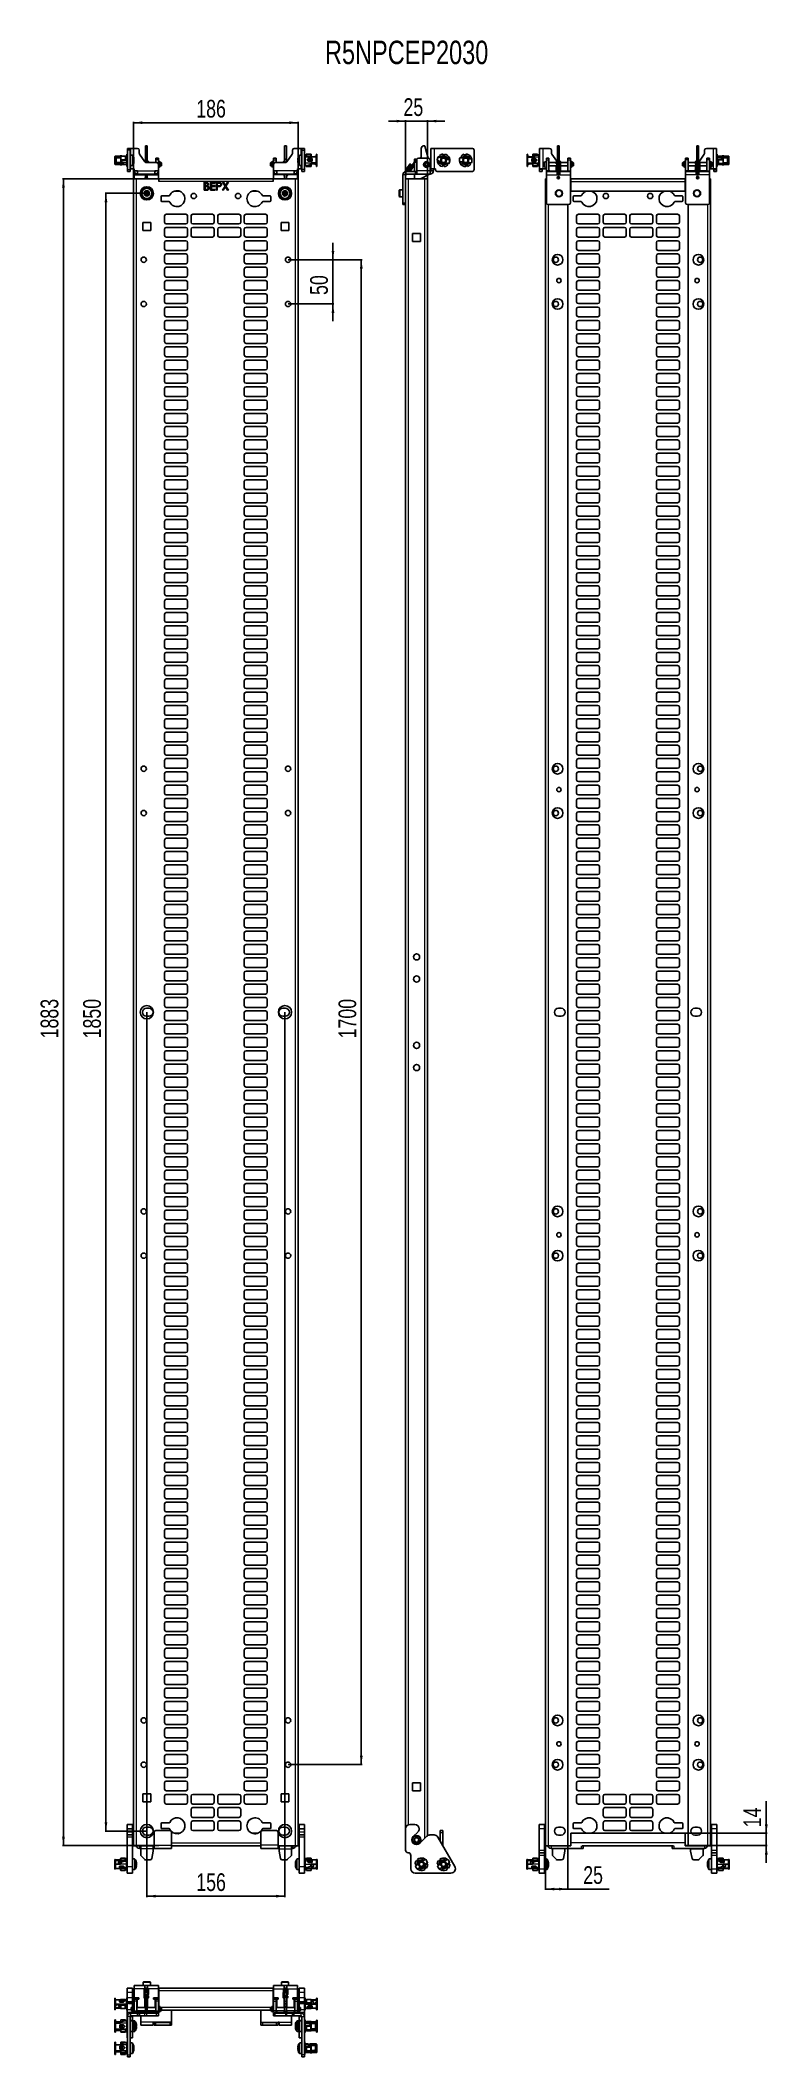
# Model space of a CAD drawing. Header units: millimetres. Extents: x -293 to 528, y -288 to 1990.
import ezdxf

# ---------------------------------------------------------------- set-up
doc = ezdxf.new("R2010")
doc.units = ezdxf.units.MM
doc.layers.add('FORMAT', color=7, linetype='Continuous')
doc.styles.add('SLDTEXTSTYLE0', font='TXT', dxfattribs={"width": 0.75})
doc.dimstyles.new('SLDDIMSTYLE0', dxfattribs={"dimtxt": 20, "dimasz": 10, "dimexe": 0, "dimexo": 0.0625, "dimgap": 5, "dimtad": 2, "dimdec": 1, "dimrnd": 1e-09, "dimzin": 12, "dimdsep": 46, "dimtxsty": 'SLDTEXTSTYLE0', "dimsah": 1, "dimcen": 0.09, "dimadec": 0, "dimazin": 3, "dimtfac": 1, "dimtofl": 0, "dimtmove": 0, "dimatfit": 3, "dimfxl": 0, "dimfrac": 2, "dimtolj": 1, "dimtzin": 12, "dimarcsym": 0})
doc.dimstyles.new('SLDDIMSTYLE1', dxfattribs={"dimtxt": 20, "dimasz": 10, "dimexe": 0, "dimexo": 0.0625, "dimgap": 5, "dimtad": 2, "dimdec": 1, "dimrnd": 1e-09, "dimzin": 12, "dimdsep": 46, "dimtxsty": 'SLDTEXTSTYLE0', "dimsah": 1, "dimcen": 0.09, "dimadec": 0, "dimazin": 3, "dimtfac": 1, "dimtmove": 0, "dimatfit": 0, "dimfxl": 0, "dimfrac": 2, "dimtolj": 1, "dimtzin": 12, "dimarcsym": 0})

msp = doc.modelspace()

# ---------------------------------------------------------------- texts
at = {"layer": 'FORMAT', "insert": (28.58, 1989.14), "char_height": 26.4583, "attachment_point": 1, "style": 'SLDTEXTSTYLE0'}
msp.add_mtext('R5NPCEP2030', dxfattribs=at)

# ---------------------------------------------------------------- blocks, each defined once
blk = doc.blocks.new('_D')
at = {"layer": 'FORMAT'}
for p, q in [((-159.1, 1833.2), (-267.7, 1833.2)), ((-266.7, 1833.2), (-266.7, -49.8)), ((-159.1, -49.8), (-267.7, -49.8))]:
    blk.add_line(p, q, dxfattribs=at)
for points in [[(-266.7, 1833.2), (-268.3, 1823.2), (-265.2, 1823.2)], [(-266.7, -49.8), (-265.2, -39.8), (-268.3, -39.8)]]:
    blk.add_solid(points, dxfattribs=at)
at = {"layer": 'FORMAT', "insert": (-292.5, 862.1), "char_height": 20, "attachment_point": 1, "rotation": 90, "style": 'SLDTEXTSTYLE0'}
blk.add_mtext('1883', dxfattribs=at)
blk = doc.blocks.new('_D_1')
at = {"layer": 'FORMAT'}
for p, q in [((-187.6, 1833.2), (-187.6, 1897.5)), ((-187.6, 1896.5), (-1.6, 1896.5)), ((-1.6, 1833.2), (-1.6, 1897.5))]:
    blk.add_line(p, q, dxfattribs=at)
for points in [[(-187.6, 1896.5), (-177.6, 1894.9), (-177.6, 1898)], [(-1.6, 1896.5), (-11.6, 1898), (-11.6, 1894.9)]]:
    blk.add_solid(points, dxfattribs=at)
at = {"layer": 'FORMAT', "insert": (-116.8, 1922.3), "char_height": 20, "attachment_point": 1, "style": 'SLDTEXTSTYLE0'}
blk.add_mtext('186', dxfattribs=at)
blk = doc.blocks.new('_D_2')
at = {"layer": 'FORMAT'}
for p, q in [((-13.1, 1741.7), (70.6, 1741.7)), ((69.6, 1741.7), (69.6, 41.7)), ((-13.1, 41.7), (70.6, 41.7))]:
    blk.add_line(p, q, dxfattribs=at)
for points in [[(69.6, 1741.7), (68, 1731.7), (71.1, 1731.7)], [(69.6, 41.7), (71.1, 51.7), (68, 51.7)]]:
    blk.add_solid(points, dxfattribs=at)
at = {"layer": 'FORMAT', "insert": (43.8, 862.1), "char_height": 20, "attachment_point": 1, "rotation": 90, "style": 'SLDTEXTSTYLE0'}
blk.add_mtext('1700', dxfattribs=at)
blk = doc.blocks.new('_D_3')
at = {"layer": 'FORMAT'}
for p, q in [((37.6, 1741.7), (37.6, 1760.9)), ((-13.1, 1741.7), (38.6, 1741.7)), ((37.6, 1741.7), (37.6, 1691.7)), ((-13.1, 1691.7), (38.6, 1691.7)), ((37.6, 1691.7), (37.6, 1672.4))]:
    blk.add_line(p, q, dxfattribs=at)
for points in [[(37.6, 1741.7), (39.1, 1751.7), (36, 1751.7)], [(37.6, 1691.7), (36, 1681.7), (39.1, 1681.7)]]:
    blk.add_solid(points, dxfattribs=at)
at = {"layer": 'FORMAT', "insert": (11.8, 1701.9), "char_height": 20, "attachment_point": 1, "rotation": 90, "style": 'SLDTEXTSTYLE0'}
blk.add_mtext('50', dxfattribs=at)
blk = doc.blocks.new('_D_4')
at = {"layer": 'FORMAT'}
for p, q in [((-172.6, 891.7), (-172.6, -107.8)), ((-16.6, 891.7), (-16.6, -107.8)), ((-172.6, -106.8), (-16.6, -106.8))]:
    blk.add_line(p, q, dxfattribs=at)
for points in [[(-172.6, -106.8), (-162.6, -108.4), (-162.6, -105.3)], [(-16.6, -106.8), (-26.6, -105.3), (-26.6, -108.4)]]:
    blk.add_solid(points, dxfattribs=at)
at = {"layer": 'FORMAT', "insert": (-116.8, -81), "char_height": 20, "attachment_point": 1, "style": 'SLDTEXTSTYLE0'}
blk.add_mtext('156', dxfattribs=at)
blk = doc.blocks.new('_D_5')
at = {"layer": 'FORMAT'}
for p, q in [((-172.6, 1816.7), (-219.7, 1816.7)), ((-218.7, 1816.7), (-218.7, -33.3)), ((-172.6, -33.3), (-219.7, -33.3))]:
    blk.add_line(p, q, dxfattribs=at)
for points in [[(-218.7, 1816.7), (-220.3, 1806.7), (-217.2, 1806.7)], [(-218.7, -33.3), (-217.2, -23.3), (-220.3, -23.3)]]:
    blk.add_solid(points, dxfattribs=at)
at = {"layer": 'FORMAT', "insert": (-244.5, 862.1), "char_height": 20, "attachment_point": 1, "rotation": 90, "style": 'SLDTEXTSTYLE0'}
blk.add_mtext('1850', dxfattribs=at)
blk = doc.blocks.new('_D_6')
at = {"layer": 'FORMAT'}
for p, q in [((119.4, 1898.3), (100.2, 1898.3)), ((119.4, 1833.2), (119.4, 1899.3)), ((119.4, 1898.3), (144.4, 1898.3)), ((144.4, 1833.2), (144.4, 1899.3)), ((144.4, 1898.3), (163.7, 1898.3))]:
    blk.add_line(p, q, dxfattribs=at)
for points in [[(119.4, 1898.3), (109.4, 1899.8), (109.4, 1896.8)], [(144.4, 1898.3), (154.4, 1896.8), (154.4, 1899.8)]]:
    blk.add_solid(points, dxfattribs=at)
at = {"layer": 'FORMAT', "insert": (117.2, 1924.1), "char_height": 20, "attachment_point": 1, "style": 'SLDTEXTSTYLE0'}
blk.add_mtext('25', dxfattribs=at)
blk = doc.blocks.new('_D_7')
at = {"layer": 'FORMAT'}
for p, q in [((277.7, -49.8), (277.7, -99.8)), ((302.7, -49.8), (302.7, -99.8)), ((302.7, -98.8), (277.7, -98.8)), ((302.7, -98.8), (349.6, -98.8))]:
    blk.add_line(p, q, dxfattribs=at)
for points in [[(277.7, -98.8), (287.7, -100.4), (287.7, -97.3)], [(302.7, -98.8), (292.7, -97.3), (292.7, -100.4)]]:
    blk.add_solid(points, dxfattribs=at)
at = {"layer": 'FORMAT', "insert": (320.1, -73), "char_height": 20, "attachment_point": 1, "style": 'SLDTEXTSTYLE0'}
blk.add_mtext('25', dxfattribs=at)
blk = doc.blocks.new('_D_8')
at = {"layer": 'FORMAT'}
for p, q in [((526.8, -35.8), (526.8, 0.6)), ((435.2, -35.8), (527.8, -35.8)), ((526.8, -35.8), (526.8, -49.8)), ((435.2, -49.8), (527.8, -49.8)), ((526.8, -49.8), (526.8, -69.1))]:
    blk.add_line(p, q, dxfattribs=at)
for points in [[(526.8, -35.8), (528.4, -25.8), (525.3, -25.8)], [(526.8, -49.8), (525.3, -59.8), (528.4, -59.8)]]:
    blk.add_solid(points, dxfattribs=at)
at = {"layer": 'FORMAT', "insert": (501, -29), "char_height": 20, "attachment_point": 1, "rotation": 90, "style": 'SLDTEXTSTYLE0'}
blk.add_mtext('14', dxfattribs=at)

# ---------------------------------------------------------------- dimensions: what is measured, and where the dimension line sits
at = {"layer": 'FORMAT'}
for base, p1, p2, angle, dimstyle, picture, middle in [((-1.59, 1896.47), (-187.59, 1833.17), (-1.59, 1833.17), 0, 'SLDDIMSTYLE0', '_D_1', (-94.59, 1896.47)), ((-266.74, -49.84), (-159.09, 1833.18), (-159.09, -49.84), 90, 'SLDDIMSTYLE0', '_D', (-266.74, 891.67)), ((-218.74, -33.33), (-172.59, 1816.67), (-172.59, -33.33), 90, 'SLDDIMSTYLE0', '_D_5', (-218.74, 891.67)), ((37.56, 1691.67), (-13.09, 1741.67), (-13.09, 1691.67), 90, 'SLDDIMSTYLE1', '_D_3', (37.56, 1716.67)), ((69.56, 41.67), (-13.09, 1741.67), (-13.09, 41.67), 90, 'SLDDIMSTYLE0', '_D_2', (69.56, 891.67)), ((-16.59, -106.83), (-172.59, 891.67), (-16.59, 891.67), 0, 'SLDDIMSTYLE0', '_D_4', (-94.59, -106.83)), ((526.83, -49.84), (435.18, -35.84), (435.18, -49.84), 90, 'SLDDIMSTYLE1', '_D_8', (526.83, -14.21))]:
    dim = msp.add_linear_dim(base=base, p1=p1, p2=p2, angle=angle, dimstyle=dimstyle, dxfattribs=at)
    dim.commit()
    dim.dimension.update_dxf_attribs({"geometry": picture, "text_midpoint": middle, "dimtype": 160})
for base, p1, p2, dimstyle, picture, middle in [((144.44, 1898.29), (119.44, 1833.17), (144.44, 1833.17), 'SLDDIMSTYLE1', '_D_6', (131.94, 1898.29)), ((277.68, -98.83), (302.68, -49.83), (277.68, -49.83), 'SLDDIMSTYLE0', '_D_7', (334.85, -98.83))]:
    dim = msp.add_linear_dim(base=base, p1=p1, p2=p2, dimstyle=dimstyle, dxfattribs=at)
    dim.commit()
    dim.dimension.update_dxf_attribs({"geometry": picture, "text_midpoint": middle, "dimtype": 160})

# ---------------------------------------------------------------- linework, layer by layer
at = {"color": 7, "linetype": 'Continuous', "lineweight": 25}
for p, q in [((-174.19, 1870.47), (-172.19, 1870.47)), ((-174.19, 1870.1), (-174.19, 1870.47)), ((-174.19, 1870.1), (-174.19, 1855.47)), ((-172.19, 1870.47), (-172.19, 1870.1)), ((-172.19, 1870.1), (-172.19, 1855.47)), ((-16.99, 1870.47), (-14.99, 1870.47)), ((-16.99, 1870.1), (-16.99, 1870.47)), ((-16.99, 1870.1), (-16.99, 1855.47)), ((-14.99, 1870.47), (-14.99, 1870.1)), ((-14.99, 1870.1), (-14.99, 1855.47)), ((140.33, 1870.47), (140.95, 1870.47)), ((141.43, 1870.1), (145.1, 1856.47)), ((291.08, 1870.47), (293.08, 1870.47)), ((291.08, 1867.47), (291.08, 1870.47)), ((293.08, 1870.47), (293.08, 1867.47)), ((448.28, 1870.47), (450.28, 1870.47)), ((448.28, 1867.47), (448.28, 1870.47)), ((450.28, 1870.47), (450.28, 1867.47)), ((-208.59, 1857.28), (-208.59, 1858.12)), ((-208.59, 1857.28), (-208.09, 1857.28)), ((-208.59, 1855.85), (-208.59, 1857.28)), ((-208.09, 1855.85), (-208.59, 1855.85)), ((-208.59, 1855.62), (-208.59, 1855.85)), ((-208.09, 1855.62), (-208.59, 1855.62)), ((-208.59, 1851.33), (-208.59, 1855.62)), ((-208.09, 1851.33), (-208.59, 1851.33)), ((-208.59, 1849.82), (-208.59, 1851.33)), ((-208.09, 1857.28), (-208.09, 1855.85)), ((-208.09, 1855.85), (-208.09, 1855.62)), ((-208.09, 1855.62), (-208.09, 1851.33)), ((-203.19, 1858.82), (-207.89, 1858.82)), ((-205.89, 1857.83), (-207.89, 1857.83)), ((-207.89, 1856.61), (-207.89, 1856.4)), ((-207.39, 1856.23), (-207.89, 1856.23)), ((-207.89, 1856.23), (-207.89, 1856)), ((-207.89, 1856), (-207.39, 1856)), ((-207.89, 1855.82), (-207.89, 1855.39)), ((-207.59, 1855.39), (-207.89, 1855.39)), ((-207.89, 1855.39), (-207.89, 1855.25)), ((-207.89, 1855.25), (-207.59, 1855.25)), ((-207.89, 1852.7), (-207.59, 1852.7)), ((-207.89, 1851.95), (-207.59, 1851.95)), ((-207.89, 1851.34), (-207.89, 1851.95)), ((-207.89, 1851.34), (-202.29, 1851.34)), ((-202.29, 1851.04), (-207.89, 1851.04)), ((-207.89, 1849.12), (-203.19, 1849.12)), ((-207.59, 1851.47), (-207.59, 1856)), ((-207.59, 1851.47), (-207.45, 1851.34)), ((-207.39, 1856), (-207.39, 1856.23)), ((-207.09, 1856.35), (-207.09, 1851.34)), ((-201.99, 1856.97), (-206.41, 1856.97)), ((-205.89, 1857.43), (-205.89, 1857.83)), ((-201.99, 1857.83), (-205.89, 1857.83)), ((-205.89, 1857.43), (-201.99, 1857.43)), ((-202.1, 1859), (-203.19, 1858.81)), ((-203.19, 1858.82), (-203.19, 1858.82)), ((-203.19, 1858.79), (-203.19, 1858.82)), ((-203.19, 1849.34), (-203.19, 1849.47)), ((-203.19, 1849.34), (-203.19, 1849.12)), ((-203.19, 1849.13), (-202.1, 1848.95)), ((-199.39, 1858.71), (-202.69, 1858.71)), ((-199.39, 1849.68), (-202.69, 1849.68)), ((-202.29, 1851.34), (-201.13, 1852.93)), ((-201.13, 1852.63), (-202.29, 1851.04)), ((-202.29, 1851.34), (-202.29, 1851.04)), ((-201.99, 1858.29), (-201.87, 1858.53)), ((-201.99, 1854.69), (-201.99, 1858.29)), ((-201.99, 1854.69), (-201.87, 1854.56)), ((-201.99, 1853.5), (-201.99, 1854.69)), ((-201.99, 1853.5), (-201.87, 1853.36)), ((-201.99, 1851.75), (-201.99, 1853.5)), ((-201.87, 1858.53), (-201.87, 1854.56)), ((-196.79, 1858.53), (-201.87, 1858.53)), ((-196.79, 1854.56), (-201.87, 1854.56)), ((-201.87, 1854.56), (-201.87, 1853.36)), ((-200.64, 1853.36), (-201.87, 1853.36)), ((-201.87, 1853.36), (-201.87, 1851.91)), ((-200.66, 1858.76), (-200.59, 1858.71)), ((-199.39, 1849.23), (-200.59, 1849.23)), ((-200.26, 1849.49), (-200.37, 1849.68)), ((-200.26, 1849.48), (-200.26, 1849.48)), ((-198.38, 1854.02), (-199.22, 1853.91)), ((-195.56, 1858.82), (-198.22, 1858.82)), ((-198.19, 1849.13), (-198.22, 1849.13)), ((-198.22, 1849.12), (-195.56, 1849.12)), ((-196.79, 1854.03), (-198.19, 1854.03)), ((-198.19, 1853.82), (-196.04, 1853.82)), ((-198.19, 1849.13), (-198.19, 1849.26)), ((-196.79, 1854.56), (-196.79, 1858.53)), ((-196.79, 1858.53), (-196.59, 1858.39)), ((-196.79, 1854.56), (-196.59, 1854.64)), ((-196.79, 1854.03), (-196.79, 1854.56)), ((-196.59, 1854.11), (-196.79, 1854.03)), ((-196.59, 1858.39), (-196.59, 1854.64)), ((-195.29, 1857.83), (-196.59, 1857.83)), ((-196.59, 1857.43), (-195.29, 1857.43)), ((-196.59, 1854.64), (-196.59, 1854.11)), ((-196.04, 1854.12), (-196.59, 1854.12)), ((-196.09, 1849.16), (-196.09, 1849.18)), ((-195.54, 1858.82), (-195.29, 1858.82)), ((-195.54, 1849.29), (-195.29, 1849.29)), ((-195.54, 1849.12), (-195.29, 1849.12)), ((-195.39, 1857.43), (-195.39, 1853.77)), ((-195.09, 1856.97), (-195.39, 1856.97)), ((-195.09, 1853.82), (-195.39, 1853.77)), ((-195.29, 1853.53), (-195.29, 1853.22)), ((-195.29, 1853.22), (-195.29, 1851.04)), ((-195.09, 1851.28), (-195.09, 1861.07)), ((-194.59, 1861.07), (-195.09, 1861.07)), ((-195.09, 1851.28), (-194.59, 1851.28)), ((-195.09, 1850.91), (-195.09, 1849.67)), ((-195.09, 1849.67), (-194.59, 1849.67)), ((-195.09, 1847.12), (-195.09, 1849.67)), ((-194.59, 1847.12), (-195.09, 1847.12)), ((-195.09, 1847.12), (-195.09, 1846.87)), ((-194.59, 1846.87), (-195.09, 1846.87)), ((-194.59, 1867.47), (-191.59, 1867.47)), ((-194.59, 1865.47), (-194.59, 1867.47)), ((-194.59, 1865.47), (-194.59, 1843.47)), ((-194.59, 1850.97), (-194.59, 1850.97)), ((-191.59, 1867.47), (-191.59, 1865.47)), ((-190.79, 1867.47), (-191.59, 1867.47)), ((-191.59, 1865.47), (-191.59, 1843.47)), ((-189.26, 1859.97), (-191.59, 1859.97)), ((-191.59, 1847.97), (-189.26, 1847.97)), ((-190.79, 1867.47), (-183.09, 1867.47)), ((-181.09, 1865.47), (-181.09, 1862.1)), ((-180.73, 1860.96), (-174.69, 1852.33)), ((-174.19, 1855.47), (-172.19, 1855.47)), ((-174.19, 1851.97), (-174.19, 1855.47)), ((-172.19, 1851.97), (-174.19, 1851.97)), ((-174.19, 1851.97), (-174.19, 1851.83)), ((-173.05, 1851.47), (-161.59, 1851.47)), ((-172.19, 1855.47), (-172.19, 1851.97)), ((-172.19, 1851.97), (-172.19, 1851.47)), ((-171.26, 1851.95), (-171.26, 1851.47)), ((-171.26, 1851.95), (-171.26, 1851.94)), ((-170.66, 1851.47), (-170.66, 1851.96)), ((-162.59, 1856.47), (-159.59, 1856.47)), ((-162.59, 1854.47), (-162.59, 1856.47)), ((-162.59, 1854.47), (-162.59, 1851.47)), ((-159.59, 1856.47), (-159.59, 1854.47)), ((-159.59, 1854.47), (-159.59, 1849.47)), ((-159.55, 1851.37), (-159.59, 1851.37)), ((-159.59, 1849.47), (-159.59, 1842.27)), ((-159.59, 1847.57), (-159.55, 1847.57)), ((-159.55, 1851.88), (-159.55, 1849.15)), ((-159.55, 1849.15), (-159.55, 1847.18)), ((-157.65, 1849.15), (-157.65, 1851.88)), ((-156.64, 1851.37), (-157.65, 1851.37)), ((-157.65, 1847.18), (-157.65, 1849.15)), ((-157.65, 1847.57), (-156.64, 1847.57)), ((-156.14, 1851.08), (-156.64, 1851.37)), ((-156.64, 1847.57), (-156.64, 1851.37)), ((-156.64, 1847.57), (-156.14, 1847.86)), ((-156.14, 1851.08), (-156.14, 1847.86)), ((-32.44, 1851.37), (-32.94, 1851.08)), ((-32.94, 1847.86), (-32.94, 1851.08)), ((-32.94, 1847.86), (-32.44, 1847.57)), ((-31.49, 1851.37), (-32.44, 1851.37)), ((-32.44, 1851.37), (-32.44, 1847.57)), ((-32.44, 1847.57), (-31.49, 1847.57)), ((-31.49, 1851.85), (-31.49, 1850.47)), ((-31.49, 1850.47), (-31.49, 1847.15)), ((-26.59, 1856.47), (-29.59, 1856.47)), ((-29.59, 1856.47), (-29.59, 1854.47)), ((-29.59, 1854.47), (-29.59, 1849.47)), ((-29.59, 1850.47), (-29.59, 1851.85)), ((-29.59, 1851.37), (-29.59, 1851.37)), ((-29.59, 1847.15), (-29.59, 1850.47)), ((-29.59, 1849.47), (-29.59, 1842.27)), ((-29.59, 1847.57), (-29.59, 1847.57)), ((-16.13, 1851.47), (-27.59, 1851.47)), ((-26.59, 1854.47), (-26.59, 1856.47)), ((-26.59, 1854.47), (-26.59, 1851.47)), ((-18.56, 1851.57), (-18.56, 1851.47)), ((-17.96, 1851.47), (-17.96, 1851.58)), ((-16.99, 1855.47), (-14.99, 1855.47)), ((-16.99, 1851.97), (-16.99, 1855.47)), ((-14.99, 1851.97), (-16.99, 1851.97)), ((-16.99, 1851.97), (-16.99, 1851.47)), ((-14.99, 1855.47), (-14.99, 1851.97)), ((-14.99, 1851.97), (-14.99, 1851.83)), ((-8.45, 1860.96), (-14.49, 1852.33)), ((-8.09, 1865.47), (-8.09, 1862.1)), ((1.61, 1867.47), (-6.09, 1867.47)), ((-1.98, 1852.12), (-2.01, 1852.12)), ((2.41, 1859.97), (0.09, 1859.97)), ((0.09, 1847.97), (2.41, 1847.97)), ((1.61, 1867.47), (2.41, 1867.47)), ((2.41, 1867.47), (2.41, 1865.47)), ((5.41, 1867.47), (2.41, 1867.47)), ((2.41, 1865.47), (2.41, 1843.47)), ((5.41, 1865.47), (5.41, 1867.47)), ((5.41, 1865.47), (5.41, 1843.47)), ((5.91, 1861.07), (5.41, 1861.07)), ((5.41, 1855.84), (5.91, 1855.84)), ((5.41, 1854), (5.91, 1854)), ((5.91, 1849.67), (5.41, 1849.67)), ((5.91, 1848.36), (5.41, 1848.36)), ((5.41, 1846.87), (5.91, 1846.87)), ((5.91, 1861.07), (5.91, 1855.84)), ((5.91, 1857.91), (6.15, 1857.83)), ((5.91, 1855.3), (5.91, 1855.84)), ((5.91, 1854), (5.91, 1849.67)), ((5.91, 1850.48), (6.11, 1850.51)), ((5.91, 1849.67), (5.91, 1848.36)), ((5.91, 1848.36), (5.91, 1846.87)), ((5.94, 1850.97), (6.11, 1850.97)), ((6.11, 1859.1), (6.11, 1859.42)), ((6.11, 1858.8), (6.11, 1859.1)), ((6.11, 1858.8), (6.11, 1858.41)), ((6.11, 1857.83), (16.71, 1857.83)), ((6.36, 1855.25), (6.11, 1855.25)), ((6.36, 1855.11), (6.11, 1855.11)), ((6.36, 1853.99), (6.11, 1853.99)), ((6.11, 1848.85), (6.11, 1851.04)), ((6.11, 1848.53), (6.11, 1848.85)), ((7.41, 1858.12), (6.21, 1858.12)), ((6.21, 1857.83), (6.21, 1858.12)), ((6.21, 1853.96), (6.21, 1855.11)), ((7.41, 1859.92), (6.86, 1859.92)), ((7.41, 1859.7), (6.86, 1859.7)), ((6.86, 1859.39), (7.41, 1859.39)), ((9.01, 1848.25), (6.86, 1848.25)), ((7.41, 1848.03), (6.86, 1848.03)), ((6.91, 1854.71), (6.91, 1854.54)), ((7.61, 1860.97), (7.41, 1860.86)), ((7.41, 1860.24), (7.41, 1860.86)), ((7.61, 1860.31), (7.41, 1860.24)), ((7.41, 1857.83), (7.41, 1860.24)), ((7.41, 1847.19), (7.41, 1848.25)), ((7.41, 1847.19), (7.61, 1847.09)), ((7.41, 1847.09), (7.41, 1847.19)), ((7.41, 1847.09), (7.61, 1846.97)), ((12.7, 1860.97), (7.61, 1860.97)), ((7.61, 1860.97), (7.61, 1860.31)), ((7.61, 1860.97), (12.7, 1860.97)), ((7.61, 1860.31), (7.61, 1857.83)), ((7.61, 1860.31), (12.7, 1860.31)), ((7.61, 1848.25), (7.61, 1847.09)), ((7.61, 1847.09), (12.7, 1847.09)), ((7.61, 1847.09), (7.61, 1846.97)), ((7.61, 1846.97), (12.7, 1846.97)), ((7.61, 1846.97), (12.7, 1846.97)), ((9.01, 1855.1), (9.01, 1854.15)), ((10.21, 1856.23), (13.51, 1856.23)), ((13.51, 1856), (10.21, 1856)), ((13.51, 1853.05), (10.21, 1853.05)), ((10.21, 1852.94), (13.51, 1852.94)), ((11.08, 1854.56), (11.08, 1854.6)), ((11.41, 1854.11), (11.65, 1854.05)), ((11.74, 1854.04), (11.65, 1854.06)), ((11.96, 1849.44), (13.11, 1851.04)), ((12.49, 1850.18), (12.7, 1850.18)), ((12.81, 1860.77), (12.7, 1860.97)), ((12.7, 1860.31), (12.7, 1860.97)), ((12.7, 1857.83), (12.7, 1860.31)), ((12.81, 1860.19), (12.7, 1860.31)), ((12.7, 1855.34), (12.7, 1856)), ((12.7, 1853.05), (12.7, 1853.97)), ((12.7, 1850.18), (12.7, 1850.46)), ((12.7, 1850.18), (12.81, 1850.32)), ((12.7, 1847.09), (12.7, 1850.18)), ((12.7, 1847.09), (12.81, 1847.26)), ((12.7, 1846.97), (12.81, 1847.17)), ((12.7, 1846.97), (12.7, 1847.09)), ((12.81, 1860.77), (12.81, 1860.19)), ((12.81, 1860.19), (12.81, 1857.83)), ((12.81, 1857.92), (12.89, 1857.83)), ((12.81, 1856), (12.81, 1855.39)), ((12.81, 1853.98), (12.81, 1853.02)), ((12.81, 1850.62), (12.81, 1850.32)), ((16.71, 1850.51), (12.81, 1850.51)), ((12.81, 1850.32), (12.81, 1847.26)), ((12.81, 1850.11), (16.71, 1850.11)), ((12.81, 1850.02), (12.89, 1850.11)), ((12.81, 1847.26), (12.81, 1847.17)), ((13.07, 1850.97), (17.91, 1850.97)), ((13.11, 1851.04), (18.71, 1851.04)), ((14.01, 1855.77), (14.01, 1855.41)), ((14.01, 1853.82), (14.01, 1855.41)), ((14.01, 1853.82), (14.01, 1853.44)), ((16.71, 1857.83), (18.71, 1857.83)), ((16.71, 1850.51), (16.71, 1850.11)), ((17.91, 1850.97), (17.97, 1851.04)), ((17.91, 1850.97), (17.91, 1851.04)), ((18.21, 1858.71), (18.71, 1858.71)), ((18.21, 1849.72), (18.21, 1849.23)), ((18.71, 1849.72), (18.21, 1849.72)), ((18.21, 1849.23), (18.71, 1849.23)), ((18.71, 1849.72), (18.71, 1849.97)), ((18.71, 1849.23), (18.71, 1849.72)), ((19.41, 1860.97), (18.91, 1860.97)), ((18.91, 1860.97), (19.41, 1860.97)), ((18.91, 1858.04), (18.91, 1860.97)), ((18.91, 1860.97), (18.91, 1860.97)), ((18.91, 1858.04), (19.41, 1858.04)), ((18.91, 1857.82), (18.91, 1858.04)), ((18.91, 1848.43), (18.91, 1851.05)), ((18.91, 1848.43), (19.41, 1848.43)), ((18.91, 1846.98), (18.91, 1848.43)), ((18.91, 1846.98), (19.41, 1846.98)), ((18.91, 1846.97), (18.91, 1846.98)), ((18.91, 1846.97), (19.41, 1846.97)), ((19.39, 1851.36), (19.41, 1851.36)), ((19.41, 1860.97), (19.41, 1858.04)), ((19.41, 1860.97), (19.41, 1860.97)), ((19.41, 1858.04), (19.41, 1857.28)), ((19.41, 1857.28), (19.41, 1851.46)), ((19.41, 1851.46), (19.41, 1851.36)), ((19.41, 1851.36), (19.41, 1848.43)), ((19.41, 1848.43), (19.41, 1846.98)), ((19.41, 1846.98), (19.41, 1846.97)), ((121.12, 1845.31), (121.17, 1845.26)), ((121.52, 1845.82), (121.57, 1845.77)), ((121.97, 1846.71), (121.92, 1846.67)), ((121.92, 1846.34), (121.97, 1846.28)), ((122.21, 1845.26), (122.19, 1845.4)), ((122.61, 1845.77), (122.59, 1845.92)), ((125.89, 1848.33), (126.28, 1848.02)), ((126.65, 1848.49), (126.26, 1848.8)), ((126.28, 1848.02), (126.36, 1847.96)), ((126.73, 1848.43), (126.65, 1848.49)), ((129.8, 1851.99), (127.01, 1848.46)), ((127.01, 1848.46), (127.01, 1848.46)), ((127.48, 1848.09), (130.27, 1851.62)), ((127.62, 1847.78), (129.64, 1850.51)), ((129.64, 1852.11), (128.43, 1850.57)), ((129.64, 1851.8), (129.64, 1854.97)), ((129.64, 1841.47), (129.64, 1850.83)), ((130.14, 1855.47), (132.41, 1855.47)), ((130.27, 1851.62), (130.27, 1851.62)), ((132.14, 1854.47), (132.14, 1842.27)), ((145.14, 1856.47), (134.14, 1856.47)), ((137.33, 1858.47), (137.33, 1867.47)), ((147.14, 1842.27), (147.14, 1854.47)), ((147.94, 1867.47), (147.94, 1844.47)), ((147.94, 1867.47), (151.74, 1867.47)), ((151.74, 1867.47), (194.94, 1867.47)), ((155.45, 1853.62), (158.46, 1852.81)), ((158.67, 1850.97), (156.38, 1850.48)), ((156.38, 1850.48), (156.48, 1850.71)), ((156.48, 1850.71), (158.55, 1851.15)), ((156.61, 1857.76), (156.49, 1857.84)), ((159.57, 1856.97), (156.56, 1857.77)), ((159.06, 1857.73), (157.69, 1859.25)), ((157.81, 1852.55), (158.28, 1852.7)), ((158.69, 1850.59), (158.42, 1850.92)), ((158.69, 1850.59), (158.84, 1850.73)), ((158.76, 1857.18), (159.2, 1857.58)), ((158.84, 1850.73), (159.36, 1851.2)), ((159.06, 1857.73), (159.2, 1857.58)), ((159.07, 1851.26), (159.27, 1851.3)), ((159.2, 1857.58), (159.67, 1857.06)), ((159.25, 1851.09), (159.2, 1851.08)), ((159.53, 1857.2), (159.34, 1857.03)), ((161.51, 1848.95), (161.15, 1846.99)), ((161.56, 1848.92), (162.79, 1848.85)), ((162.04, 1859.07), (161.88, 1861.05)), ((163.32, 1859.03), (162.09, 1859.09)), ((162.85, 1848.88), (163, 1846.9)), ((163.37, 1859), (163.74, 1860.95)), ((165.69, 1850.37), (165.22, 1850.89)), ((165.32, 1850.98), (168.32, 1850.17)), ((165.36, 1850.74), (165.55, 1850.92)), ((166.05, 1857.22), (165.53, 1856.75)), ((165.82, 1856.68), (165.62, 1856.64)), ((165.64, 1856.85), (165.69, 1856.86)), ((166.13, 1850.76), (165.69, 1850.37)), ((165.82, 1850.22), (165.69, 1850.37)), ((165.82, 1850.22), (167.2, 1848.7)), ((166.2, 1857.35), (166.05, 1857.22)), ((166.2, 1857.35), (166.47, 1857.03)), ((166.21, 1856.97), (168.51, 1857.46)), ((168.41, 1857.24), (166.34, 1856.8)), ((169.44, 1854.33), (166.43, 1855.13)), ((167.08, 1855.39), (166.6, 1855.25)), ((168.28, 1850.19), (168.4, 1850.11)), ((168.41, 1857.24), (168.51, 1857.46)), ((180.64, 1852.33), (183.74, 1852.09)), ((181.01, 1856.61), (180.87, 1856.67)), ((184.07, 1856.38), (180.96, 1856.62)), ((183.43, 1857.03), (181.8, 1858.27)), ((184.3, 1850.32), (182.13, 1849.42)), ((182.13, 1849.42), (182.19, 1849.66)), ((182.19, 1849.66), (184.14, 1850.48)), ((183.15, 1851.72), (183.59, 1851.95)), ((183.23, 1856.45), (183.59, 1856.91)), ((183.43, 1857.03), (183.59, 1856.91)), ((183.59, 1856.91), (184.14, 1856.49)), ((183.98, 1856.61), (183.83, 1856.4)), ((184.07, 1856.54), (183.92, 1856.39)), ((184.38, 1849.96), (184.06, 1850.23)), ((184.38, 1849.96), (184.51, 1850.11)), ((184.51, 1850.11), (184.93, 1850.67)), ((184.64, 1850.68), (184.82, 1850.76)), ((184.84, 1850.55), (184.79, 1850.53)), ((186.1, 1858.91), (185.58, 1860.82)), ((187.37, 1859.11), (186.15, 1858.94)), ((187.43, 1859.09), (187.42, 1861.07)), ((187.46, 1848.86), (187.47, 1846.87)), ((187.52, 1848.84), (188.74, 1849.01)), ((188.79, 1849.04), (189.31, 1847.12)), ((190.38, 1857.83), (189.96, 1857.28)), ((190.05, 1857.39), (190.1, 1857.42)), ((190.25, 1857.26), (190.07, 1857.19)), ((190.5, 1857.99), (190.38, 1857.83)), ((190.5, 1857.99), (190.83, 1857.72)), ((190.59, 1857.62), (192.76, 1858.53)), ((192.7, 1858.29), (190.74, 1857.47)), ((191.3, 1851.04), (190.75, 1851.46)), ((190.82, 1851.56), (193.93, 1851.33)), ((190.82, 1851.4), (190.97, 1851.55)), ((190.91, 1851.34), (191.06, 1851.55)), ((194.25, 1855.62), (191.14, 1855.85)), ((191.74, 1856.23), (191.3, 1856)), ((191.66, 1851.5), (191.3, 1851.04)), ((191.46, 1850.91), (191.3, 1851.04)), ((191.46, 1850.91), (193.09, 1849.67)), ((192.7, 1858.29), (192.76, 1858.53)), ((193.88, 1851.33), (194.01, 1851.28)), ((196.94, 1865.47), (196.94, 1843.47)), ((257.18, 1860.97), (256.68, 1860.97)), ((256.68, 1860.22), (256.68, 1860.97)), ((257.18, 1860.22), (256.68, 1860.22)), ((256.68, 1857.14), (256.68, 1860.22)), ((256.69, 1857.14), (256.68, 1857.14)), ((256.68, 1857.06), (256.68, 1857.14)), ((256.68, 1851.2), (256.68, 1857.06)), ((256.68, 1850.13), (256.68, 1851.2)), ((257.18, 1850.13), (256.68, 1850.13)), ((256.68, 1847.06), (256.68, 1850.13)), ((257.18, 1847.06), (256.68, 1847.06)), ((256.68, 1846.97), (256.68, 1847.06)), ((256.68, 1846.97), (257.18, 1846.97)), ((257.18, 1860.97), (257.18, 1860.22)), ((257.18, 1860.22), (257.18, 1857.55)), ((257.18, 1850.75), (257.18, 1850.13)), ((257.18, 1850.13), (257.18, 1847.06)), ((257.18, 1847.06), (257.18, 1846.97)), ((257.88, 1858.71), (257.38, 1858.71)), ((257.88, 1858.44), (257.38, 1858.44)), ((257.38, 1858.44), (257.38, 1857.98)), ((257.38, 1857.98), (257.88, 1857.98)), ((262.98, 1857.58), (257.38, 1857.58)), ((259.38, 1850.73), (257.38, 1850.73)), ((257.88, 1849.51), (257.38, 1849.51)), ((257.88, 1857.98), (257.88, 1858.44)), ((259.38, 1850.11), (258.7, 1850.11)), ((262.98, 1850.37), (258.98, 1850.37)), ((259.38, 1857.58), (259.38, 1857.83)), ((263.2, 1857.83), (259.38, 1857.83)), ((269.98, 1850.73), (259.38, 1850.73)), ((263.2, 1850.11), (259.38, 1850.11)), ((262.08, 1855.02), (262.08, 1855.4)), ((262.08, 1855.02), (262.08, 1853.42)), ((262.08, 1853.04), (262.08, 1853.42)), ((265.88, 1855.87), (262.58, 1855.87)), ((262.58, 1855.67), (265.88, 1855.67)), ((262.58, 1852.7), (265.88, 1852.7)), ((265.88, 1852.55), (262.58, 1852.55)), ((264.13, 1858.92), (262.98, 1857.58)), ((262.98, 1850.73), (262.98, 1850.37)), ((263.28, 1850.02), (262.98, 1850.37)), ((262.99, 1850.73), (263.28, 1850.39)), ((263.39, 1860.97), (263.28, 1860.77)), ((263.28, 1860.77), (263.39, 1860.97)), ((263.28, 1857.92), (263.28, 1860.77)), ((263.28, 1854.94), (263.28, 1855.67)), ((263.28, 1852.7), (263.28, 1853.53)), ((263.28, 1848.38), (263.28, 1850.73)), ((263.39, 1848.3), (263.28, 1848.38)), ((263.28, 1847.18), (263.28, 1848.38)), ((263.28, 1847.17), (263.28, 1847.18)), ((263.39, 1846.97), (263.28, 1847.18)), ((263.28, 1847.17), (263.39, 1846.97)), ((263.39, 1860.97), (263.39, 1858.06)), ((268.48, 1860.97), (263.39, 1860.97)), ((263.39, 1855.67), (263.39, 1854.93)), ((263.39, 1853.55), (263.39, 1852.7)), ((263.39, 1850.73), (263.39, 1848.3)), ((268.48, 1848.3), (263.39, 1848.3)), ((263.39, 1848.3), (263.39, 1846.97)), ((268.48, 1846.97), (263.39, 1846.97)), ((264.36, 1853.68), (264.42, 1853.69)), ((265.01, 1854.23), (265.01, 1854.19)), ((267.08, 1859.92), (269.23, 1859.92)), ((267.08, 1853.75), (267.08, 1854.7)), ((268.68, 1860.86), (268.48, 1860.97)), ((268.48, 1859.92), (268.48, 1860.97)), ((268.48, 1860.97), (268.68, 1860.86)), ((268.48, 1848.3), (268.48, 1850.73)), ((268.68, 1848.35), (268.48, 1848.3)), ((268.48, 1846.97), (268.48, 1848.3)), ((268.48, 1846.97), (268.68, 1847.09)), ((268.68, 1847.09), (268.48, 1846.97)), ((268.68, 1860.86), (268.68, 1859.92)), ((268.68, 1850.73), (268.68, 1848.35)), ((268.68, 1849.82), (269.88, 1849.82)), ((269.23, 1848.4), (268.68, 1848.4)), ((268.68, 1848.35), (268.68, 1847.09)), ((268.68, 1848.03), (269.23, 1848.03)), ((268.68, 1847.09), (268.68, 1847.09)), ((269.18, 1854.14), (269.18, 1854.31)), ((269.73, 1854.86), (269.98, 1854.86)), ((269.73, 1854.76), (269.98, 1854.76)), ((269.73, 1853.63), (269.98, 1853.63)), ((269.73, 1853.59), (269.98, 1853.59)), ((269.88, 1854.76), (269.88, 1853.63)), ((269.88, 1850.74), (269.88, 1849.82)), ((270.18, 1850.13), (269.88, 1850.2)), ((270.18, 1849.87), (269.88, 1849.97)), ((269.98, 1859.42), (269.98, 1857.58)), ((270.18, 1857.81), (269.98, 1857.77)), ((269.98, 1850.18), (269.98, 1850.73)), ((269.98, 1848.9), (269.98, 1849.34)), ((269.98, 1848.9), (269.98, 1848.53)), ((270.68, 1861.07), (270.18, 1861.07)), ((270.18, 1860.3), (270.18, 1861.07)), ((270.18, 1859.25), (270.18, 1860.3)), ((270.18, 1860.3), (270.68, 1860.3)), ((270.18, 1859.25), (270.68, 1859.25)), ((270.18, 1855.26), (270.18, 1859.25)), ((270.68, 1855.26), (270.18, 1855.26)), ((270.18, 1854.89), (270.18, 1855.26)), ((270.18, 1853.58), (270.18, 1853.41)), ((270.18, 1846.87), (270.18, 1853.41)), ((270.68, 1853.41), (270.18, 1853.41)), ((270.18, 1846.87), (270.68, 1846.87)), ((274.48, 1867.47), (270.68, 1867.47)), ((270.68, 1867.47), (270.68, 1844.47)), ((274.48, 1867.47), (282.18, 1867.47)), ((275.53, 1851.37), (275.03, 1851.08)), ((275.03, 1847.86), (275.03, 1851.08)), ((275.03, 1847.86), (275.53, 1847.57)), ((276.58, 1851.37), (275.53, 1851.37)), ((275.53, 1851.37), (275.53, 1847.57)), ((275.53, 1847.57), (276.58, 1847.57)), ((276.58, 1851.5), (276.58, 1846.8)), ((281.48, 1856.47), (278.48, 1856.47)), ((278.48, 1856.47), (278.48, 1854.47)), ((278.48, 1854.47), (278.48, 1842.27)), ((281.48, 1854.47), (281.48, 1856.47)), ((281.48, 1854.47), (281.48, 1842.27)), ((289.65, 1851.37), (281.48, 1851.37)), ((281.48, 1847.57), (289.63, 1847.57)), ((284.18, 1865.47), (284.18, 1862.1)), ((284.54, 1860.96), (290.18, 1852.9)), ((289.65, 1851.71), (289.63, 1850.1)), ((290.23, 1850.1), (290.25, 1851.7)), ((291.08, 1851.37), (290.25, 1851.37)), ((290.36, 1845.26), (290.25, 1845.39)), ((290.76, 1844.89), (290.64, 1844.97)), ((291.08, 1858.47), (291.08, 1867.47)), ((291.08, 1855.47), (291.08, 1858.47)), ((291.08, 1855.47), (293.08, 1855.47)), ((291.08, 1854.97), (291.08, 1855.47)), ((291.08, 1849.29), (291.08, 1854.97)), ((293.08, 1858.47), (293.08, 1867.47)), ((293.08, 1858.47), (293.08, 1855.47)), ((293.08, 1855.47), (293.08, 1854.97)), ((293.08, 1849.37), (293.08, 1854.97)), ((293.08, 1851.47), (294.05, 1851.47)), ((294.04, 1851.37), (293.08, 1851.37)), ((294.05, 1851.58), (294.01, 1848.93)), ((294.11, 1846.13), (294.35, 1845.89)), ((294.54, 1847.57), (302.68, 1847.57)), ((294.62, 1847.89), (294.56, 1848.3)), ((294.6, 1848.32), (294.65, 1851.57)), ((294.61, 1847.83), (294.62, 1847.89)), ((302.68, 1851.37), (294.64, 1851.37)), ((294.65, 1851.47), (302.68, 1851.47)), ((302.68, 1856.47), (302.68, 1854.47)), ((305.68, 1856.47), (302.68, 1856.47)), ((302.68, 1842.27), (302.68, 1854.47)), ((305.68, 1854.47), (305.68, 1856.47)), ((305.68, 1842.27), (305.68, 1854.47)), ((305.68, 1851.85), (305.68, 1847.15)), ((305.68, 1851.37), (305.68, 1851.37)), ((305.68, 1847.57), (305.68, 1847.57)), ((307.58, 1847.15), (307.58, 1851.85)), ((308.53, 1851.37), (307.58, 1851.37)), ((307.58, 1847.57), (308.53, 1847.57)), ((309.03, 1851.08), (308.53, 1851.37)), ((308.53, 1847.57), (308.53, 1851.37)), ((308.53, 1847.57), (309.03, 1847.86)), ((309.03, 1851.08), (309.03, 1847.86)), ((432.73, 1851.37), (432.23, 1851.08)), ((432.23, 1847.86), (432.23, 1851.08)), ((432.23, 1847.86), (432.73, 1847.57)), ((433.74, 1851.37), (432.73, 1851.37)), ((432.73, 1851.37), (432.73, 1847.57)), ((432.73, 1847.57), (433.74, 1847.57)), ((433.74, 1851.88), (433.74, 1847.18)), ((435.64, 1847.18), (435.64, 1851.88)), ((435.68, 1851.37), (435.64, 1851.37)), ((435.64, 1847.57), (435.68, 1847.57)), ((435.68, 1856.47), (438.68, 1856.47)), ((435.68, 1854.47), (435.68, 1856.47)), ((435.68, 1842.27), (435.68, 1854.47)), ((438.68, 1856.47), (438.68, 1854.47)), ((438.68, 1842.27), (438.68, 1854.47)), ((446.75, 1851.47), (438.68, 1851.47)), ((446.75, 1851.37), (438.68, 1851.37)), ((438.68, 1847.57), (446.76, 1847.57)), ((446.75, 1851.96), (446.74, 1850.39)), ((447.34, 1850.38), (447.35, 1851.95)), ((448.28, 1851.47), (447.35, 1851.47)), ((448.28, 1851.37), (447.35, 1851.37)), ((447.51, 1845.61), (447.38, 1845.8)), ((448.28, 1858.47), (448.28, 1867.47)), ((448.28, 1855.47), (448.28, 1858.47)), ((448.28, 1855.47), (450.28, 1855.47)), ((448.28, 1854.97), (448.28, 1855.47)), ((448.28, 1849.72), (448.28, 1854.97)), ((450.28, 1858.47), (450.28, 1867.47)), ((450.28, 1858.47), (450.28, 1855.47)), ((450.28, 1855.47), (450.28, 1854.97)), ((450.28, 1849.76), (450.28, 1854.97)), ((451.15, 1851.37), (450.28, 1851.37)), ((450.89, 1852.49), (450.78, 1852.33)), ((451.15, 1851.81), (451.13, 1849.31)), ((456.82, 1860.96), (451.25, 1853.01)), ((451.68, 1846.53), (451.68, 1847.11)), ((451.74, 1848.24), (451.69, 1848.65)), ((451.69, 1847.57), (459.88, 1847.57)), ((451.72, 1848.43), (451.75, 1851.81)), ((451.73, 1848.17), (451.74, 1848.24)), ((459.88, 1851.37), (451.75, 1851.37)), ((457.18, 1865.47), (457.18, 1862.1)), ((466.88, 1867.47), (459.18, 1867.47)), ((459.88, 1856.47), (462.88, 1856.47)), ((459.88, 1854.47), (459.88, 1856.47)), ((459.88, 1854.47), (459.88, 1842.27)), ((462.88, 1856.47), (462.88, 1854.47)), ((462.88, 1854.47), (462.88, 1842.27)), ((462.93, 1851.37), (462.88, 1851.37)), ((462.88, 1847.57), (462.93, 1847.57)), ((462.93, 1851.67), (462.93, 1846.97)), ((464.83, 1846.97), (464.83, 1851.67)), ((465.73, 1851.37), (464.83, 1851.37)), ((464.83, 1847.57), (465.73, 1847.57)), ((466.23, 1851.08), (465.73, 1851.37)), ((465.73, 1847.57), (465.73, 1851.37)), ((465.73, 1847.57), (466.23, 1847.86)), ((466.23, 1851.08), (466.23, 1847.86)), ((466.88, 1867.47), (470.68, 1867.47)), ((470.68, 1867.47), (470.68, 1844.47)), ((470.68, 1861.07), (471.18, 1861.07)), ((470.68, 1861.05), (471.18, 1861.05)), ((471.18, 1859.25), (470.68, 1859.25)), ((471.18, 1857.84), (470.68, 1857.84)), ((470.68, 1846.99), (471.18, 1846.99)), ((470.68, 1846.9), (471.18, 1846.9)), ((470.68, 1846.87), (471.18, 1846.87)), ((471.18, 1861.05), (471.18, 1861.07)), ((471.18, 1861.05), (471.18, 1859.25)), ((471.18, 1857.84), (471.18, 1859.25)), ((471.18, 1857.84), (471.18, 1846.99)), ((471.38, 1856.97), (471.18, 1856.97)), ((471.18, 1854.89), (471.48, 1854.92)), ((471.18, 1846.99), (471.18, 1846.9)), ((471.18, 1846.9), (471.18, 1846.87)), ((471.63, 1858.82), (471.38, 1858.82)), ((471.63, 1858.81), (471.38, 1858.81)), ((471.38, 1855.74), (471.38, 1857.58)), ((471.38, 1855.36), (471.38, 1855.74)), ((472.68, 1851.06), (471.38, 1851.06)), ((471.38, 1850.73), (472.68, 1850.73)), ((471.63, 1849.2), (471.38, 1849.2)), ((471.63, 1849.14), (471.38, 1849.14)), ((471.63, 1849.12), (471.38, 1849.12)), ((471.65, 1854.99), (471.48, 1854.95)), ((471.48, 1851.06), (471.48, 1854.95)), ((472.15, 1858.82), (471.65, 1858.82)), ((474.28, 1855.23), (472.13, 1855.23)), ((472.13, 1854.86), (472.68, 1854.86)), ((474.28, 1858.82), (472.15, 1858.82)), ((472.15, 1849.12), (474.28, 1849.12)), ((472.18, 1849.13), (472.18, 1849.13)), ((472.68, 1854.88), (472.88, 1854.98)), ((472.68, 1854.59), (472.68, 1854.88)), ((472.68, 1854.59), (472.88, 1854.69)), ((472.68, 1850.61), (472.68, 1854.59)), ((472.68, 1850.61), (472.88, 1850.48)), ((472.88, 1854.98), (472.88, 1854.69)), ((472.88, 1854.98), (474.28, 1854.98)), ((472.88, 1854.69), (472.88, 1850.48)), ((472.88, 1854.69), (477.96, 1854.69)), ((472.88, 1850.48), (477.96, 1850.48)), ((474.31, 1858.82), (474.28, 1858.82)), ((474.28, 1858.82), (474.31, 1858.82)), ((474.28, 1858.82), (474.28, 1858.82)), ((474.28, 1849.18), (474.28, 1849.12)), ((474.47, 1854.98), (475.31, 1855.04)), ((475.48, 1858.71), (476.68, 1858.71)), ((475.48, 1858.61), (478.78, 1858.61)), ((475.48, 1849.51), (478.78, 1849.51)), ((475.48, 1849.34), (476.51, 1849.34)), ((475.48, 1849.23), (476.68, 1849.23)), ((476.39, 1849.51), (476.35, 1849.45)), ((476.35, 1849.44), (476.35, 1849.45)), ((476.37, 1855.34), (477.96, 1855.34)), ((477.21, 1848.94), (476.75, 1849.19)), ((477.22, 1856.24), (478.38, 1857.58)), ((478.38, 1857.2), (477.22, 1855.87)), ((477.96, 1855.34), (477.96, 1856.72)), ((477.96, 1854.69), (477.96, 1855.34)), ((477.96, 1855.34), (478.08, 1855.17)), ((477.96, 1850.48), (477.96, 1854.69)), ((477.96, 1854.69), (478.08, 1854.52)), ((477.96, 1850.48), (478.08, 1850.71)), ((478.08, 1856.89), (478.08, 1855.17)), ((478.08, 1855.17), (478.08, 1854.52)), ((478.08, 1854.52), (478.08, 1850.71)), ((481.98, 1851.06), (478.08, 1851.06)), ((478.08, 1850.73), (481.98, 1850.73)), ((483.18, 1856.97), (478.18, 1856.97)), ((478.34, 1858.97), (478.19, 1859)), ((478.38, 1857.2), (478.38, 1857.58)), ((478.38, 1857.58), (483.98, 1857.58)), ((483.98, 1857.2), (478.38, 1857.2)), ((483.98, 1858.82), (479.28, 1858.82)), ((479.28, 1858.79), (479.28, 1858.82)), ((479.28, 1858.79), (479.28, 1858.73)), ((479.28, 1849.34), (479.28, 1849.24)), ((479.28, 1849.12), (479.28, 1849.24)), ((479.28, 1849.12), (483.98, 1849.12)), ((481.98, 1851.06), (481.98, 1850.73)), ((481.98, 1850.73), (483.98, 1850.73)), ((483.68, 1856.47), (483.18, 1856.97)), ((483.18, 1852.33), (483.18, 1856.97)), ((483.98, 1855.25), (483.48, 1855.25)), ((483.48, 1852.7), (483.48, 1852.55)), ((483.98, 1852.7), (483.48, 1852.7)), ((483.48, 1852.55), (483.98, 1852.55)), ((483.68, 1856.47), (483.68, 1852.67)), ((483.98, 1856.61), (483.98, 1856)), ((483.98, 1852.55), (483.98, 1852.7)), ((483.98, 1851.06), (483.98, 1851.72)), ((484.18, 1857.77), (484.68, 1857.77)), ((484.18, 1853.62), (484.18, 1857.77)), ((484.18, 1853.62), (484.68, 1853.62)), ((484.18, 1852.81), (484.18, 1853.62)), ((484.18, 1852.81), (484.68, 1852.81)), ((484.18, 1851.2), (484.18, 1852.81)), ((484.68, 1851.2), (484.18, 1851.2)), ((484.68, 1858.12), (484.68, 1857.77)), ((484.68, 1857.77), (484.68, 1853.62)), ((484.68, 1853.62), (484.68, 1852.81)), ((484.68, 1852.81), (484.68, 1851.2)), ((484.68, 1851.2), (484.68, 1849.82)), ((-194.59, 1841.47), (-194.59, 1843.47)), ((-191.59, 1841.47), (-194.59, 1841.47)), ((-191.59, 1844.47), (-190.79, 1844.47)), ((-191.59, 1843.47), (-191.59, 1841.47)), ((-186.79, 1844.47), (-190.79, 1844.47)), ((-187.59, -49.83), (-187.59, 1833.17)), ((-187.59, 1833.17), (-184.49, 1833.17)), ((-186.79, 1842.27), (-186.79, 1844.47)), ((-186.79, 1842.27), (-182.99, 1842.27)), ((-186.79, 1841.47), (-186.79, 1838.47)), ((-186.7, 1841.47), (-186.79, 1841.47)), ((-186.79, 1838.47), (-182.99, 1838.47)), ((-186.79, 1838.47), (-186.79, 1837.67)), ((-186.79, 1833.17), (-186.79, 1837.67)), ((-184.49, 1833.17), (-159.09, 1833.17)), ((-182.99, 1842.27), (-182.99, 1838.47)), ((-182.99, 1838.47), (-174.69, 1838.47)), ((-174.69, 1838.47), (-171.69, 1838.47)), ((-174.69, 1837.67), (-174.69, 1838.47)), ((-174.69, 1837.67), (-174.19, 1837.67)), ((-174.19, 1838.47), (-174.19, 1833.17)), ((-172.19, 1838.47), (-172.19, 1833.17)), ((-172.19, 1837.67), (-171.69, 1837.67)), ((-171.69, 1838.47), (-163.39, 1838.47)), ((-171.69, 1838.47), (-171.69, 1837.67)), ((-163.39, 1842.27), (-159.59, 1842.27)), ((-163.39, 1838.47), (-163.39, 1842.27)), ((-163.39, 1838.47), (-159.59, 1838.47)), ((-159.59, 1841.47), (-159.67, 1841.47)), ((-159.59, 1841.47), (-159.59, 1838.47)), ((-159.59, 1837.67), (-159.59, 1838.47)), ((-159.59, 1837.67), (-159.59, 1833.17)), ((-159.09, 1833.17), (-159.09, 1833.18)), ((-30.09, 1833.18), (-159.09, 1833.18)), ((-159.09, 1833.17), (-159.09, 1830.08)), ((-107.7, 1829.18), (-105.94, 1829.18)), ((-107.7, 1820.18), (-107.7, 1829.18)), ((-106.89, 1828.26), (-106.89, 1825.38)), ((-105.8, 1828.26), (-106.89, 1828.26)), ((-106.89, 1825.38), (-106.35, 1825.38)), ((-106.89, 1824.45), (-106.89, 1821.11)), ((-106.36, 1824.45), (-106.89, 1824.45)), ((-100.55, 1829.18), (-95.47, 1829.18)), ((-100.55, 1820.18), (-100.55, 1829.18)), ((-99.74, 1828.26), (-99.74, 1825.49)), ((-95.47, 1828.26), (-99.74, 1828.26)), ((-99.74, 1825.49), (-95.47, 1825.49)), ((-99.74, 1824.57), (-99.74, 1821.11)), ((-95.47, 1824.57), (-99.74, 1824.57)), ((-95.47, 1829.18), (-95.47, 1828.26)), ((-95.47, 1825.49), (-95.47, 1824.57)), ((-93.85, 1829.18), (-92.09, 1829.18)), ((-93.85, 1820.18), (-93.85, 1829.18)), ((-93.05, 1828.26), (-93.05, 1825.26)), ((-91.4, 1828.26), (-93.05, 1828.26)), ((-93.05, 1825.26), (-91.47, 1825.24)), ((-93.05, 1824.34), (-93.05, 1820.18)), ((-92.4, 1824.34), (-93.05, 1824.34)), ((-87.22, 1820.18), (-84.28, 1824.77)), ((-87.1, 1829.18), (-86.17, 1829.18)), ((-84.28, 1824.77), (-87.1, 1829.18)), ((-83.82, 1824.05), (-86.29, 1820.18)), ((-86.17, 1829.18), (-83.82, 1825.5)), ((-83.82, 1825.5), (-81.46, 1829.18)), ((-81.34, 1820.18), (-83.82, 1824.05)), ((-80.53, 1829.18), (-83.35, 1824.77)), ((-83.35, 1824.77), (-80.41, 1820.18)), ((-81.46, 1829.18), (-80.53, 1829.18)), ((-30.09, 1833.18), (-30.09, 1833.17)), ((-30.09, 1833.17), (-4.69, 1833.17)), ((-30.09, 1830.08), (-30.09, 1833.17)), ((-25.79, 1842.27), (-29.59, 1842.27)), ((-29.59, 1841.47), (-29.59, 1838.47)), ((-29.59, 1841.47), (-29.5, 1841.47)), ((-25.79, 1838.47), (-29.59, 1838.47)), ((-29.59, 1837.67), (-29.59, 1838.47)), ((-29.59, 1837.67), (-29.59, 1833.17)), ((-25.79, 1838.47), (-25.79, 1842.27)), ((-17.49, 1838.47), (-25.79, 1838.47)), ((-18.38, 1838.47), (-18.36, 1837.21)), ((-17.76, 1837.22), (-17.78, 1838.47)), ((-14.49, 1838.47), (-17.49, 1838.47)), ((-17.49, 1838.47), (-17.49, 1837.67)), ((-16.99, 1837.67), (-17.49, 1837.67)), ((-16.99, 1838.47), (-16.99, 1833.17)), ((-14.99, 1838.47), (-14.99, 1833.17)), ((-14.49, 1837.67), (-14.99, 1837.67)), ((-6.19, 1838.47), (-14.49, 1838.47)), ((-14.49, 1837.67), (-14.49, 1838.47)), ((-13.98, 1838.47), (-13.97, 1837.51)), ((-13.37, 1837.51), (-13.38, 1838.47)), ((-2.39, 1842.27), (-6.19, 1842.27)), ((-6.19, 1842.27), (-6.19, 1838.47)), ((-2.39, 1838.47), (-6.19, 1838.47)), ((-4.69, 1833.17), (-1.59, 1833.17)), ((-2.47, 1841.47), (-2.39, 1841.47)), ((-2.39, 1844.47), (1.61, 1844.47)), ((-2.39, 1842.27), (-2.39, 1844.47)), ((-2.39, 1841.47), (-2.39, 1838.47)), ((-2.39, 1838.47), (-2.39, 1837.67)), ((-2.39, 1833.17), (-2.39, 1837.67)), ((-1.59, -49.83), (-1.59, 1833.17)), ((2.41, 1844.47), (1.61, 1844.47)), ((2.41, 1843.47), (2.41, 1841.47)), ((2.41, 1841.47), (5.41, 1841.47)), ((5.41, 1841.47), (5.41, 1843.47)), ((116.44, 1805.97), (116.44, 1837.67)), ((119.44, 1805.97), (119.44, 1837.67)), ((119.44, 1836.71), (119.56, 1836.86)), ((119.44, 1833.17), (122.54, 1833.17)), ((119.97, 1838.42), (119.45, 1837.72)), ((119.51, 1843.27), (119.55, 1843.22)), ((119.51, 1837.99), (119.77, 1838.31)), ((119.56, 1836.86), (120.75, 1838.47)), ((119.56, 1836.86), (119.56, 1836.86)), ((119.83, 1842.7), (119.87, 1842.66)), ((119.91, 1843.78), (119.96, 1843.73)), ((120.24, 1841.47), (130.64, 1841.47)), ((120.24, 1838.47), (130.64, 1838.47)), ((120.31, 1844.29), (120.36, 1844.24)), ((120.6, 1843.21), (120.59, 1843.36)), ((120.72, 1844.8), (120.76, 1844.75)), ((120.75, 1842.14), (121.13, 1841.83)), ((121, 1843.72), (120.99, 1843.87)), ((121.12, 1841.61), (121.23, 1841.53)), ((121.13, 1841.83), (121.21, 1841.77)), ((121.25, 1841.49), (121.23, 1841.47)), ((121.4, 1844.23), (121.39, 1844.38)), ((121.81, 1844.74), (121.79, 1844.89)), ((121.86, 1841.47), (121.88, 1841.62)), ((122.54, 1833.18), (122.3, 1833.17)), ((122.54, 1833.18), (129.64, 1833.18)), ((141.34, 1833.17), (122.54, 1833.17)), ((124.05, 1841.45), (123.94, 1841.52)), ((124.02, 1841.53), (124.18, 1841.43)), ((125.39, 1842.97), (125.57, 1842.89)), ((129.64, 1833.17), (129.64, 1838.47)), ((130.64, 1841.47), (130.64, 1838.47)), ((132.14, 1841.47), (130.64, 1841.47)), ((130.64, 1838.47), (132.14, 1838.47)), ((132.14, 1838.47), (132.14, 1842.27)), ((147.14, 1838.47), (132.14, 1838.47)), ((146.64, 1838.47), (136.41, 1833.17)), ((136.43, 1833.18), (141.34, 1833.18)), ((141.34, 1833.17), (144.44, 1833.17)), ((144.44, 1833.17), (144.44, -38.45)), ((147.14, 1842.27), (147.14, 1838.47)), ((151.74, 1844.47), (147.94, 1844.47)), ((147.94, 1842.27), (147.94, 1844.47)), ((147.94, 1842.27), (150.94, 1842.27)), ((150.94, 1842.27), (150.94, 1844.47)), ((153.24, 1844.47), (151.74, 1844.47)), ((153.24, 1843.47), (153.24, 1844.47)), ((194.94, 1841.47), (155.24, 1841.47)), ((270.68, 1844.47), (274.48, 1844.47)), ((270.68, 1843.47), (270.68, 1844.47)), ((270.68, 1843.47), (270.68, 1841.47)), ((270.68, 1841.47), (273.68, 1841.47)), ((273.68, 1844.47), (273.68, 1843.47)), ((273.68, 1841.47), (273.68, 1843.47)), ((278.48, 1844.47), (274.48, 1844.47)), ((277.68, 1833.17), (278.48, 1833.17)), ((277.68, -49.83), (277.68, 1833.17)), ((278.48, 1841.47), (278.48, 1837.67)), ((290.58, 1841.47), (278.48, 1841.47)), ((278.48, 1805.97), (278.48, 1837.67)), ((281.48, 1842.27), (282.28, 1842.27)), ((282.28, 1842.27), (282.28, 1841.47)), ((289.53, 1841.52), (289.52, 1841.47)), ((289.63, 1841.97), (289.53, 1841.58)), ((289.53, 1841.58), (289.53, 1841.52)), ((290.13, 1841.54), (290.18, 1841.73)), ((290.13, 1841.48), (290.13, 1841.54)), ((290.58, 1837.67), (290.58, 1841.47)), ((290.58, 1838.47), (291.08, 1838.47)), ((293.58, 1837.67), (290.58, 1837.67)), ((291.08, 1837.67), (291.08, 1840.43)), ((291.08, 1833.67), (291.08, 1835.17)), ((293.08, 1837.67), (293.08, 1840.37)), ((293.08, 1838.47), (293.58, 1838.47)), ((293.08, 1833.67), (293.08, 1835.17)), ((305.68, 1841.47), (293.58, 1841.47)), ((293.58, 1841.47), (293.58, 1837.67)), ((301.88, 1841.47), (301.88, 1842.27)), ((301.88, 1842.27), (302.68, 1842.27)), ((305.68, 1837.67), (305.68, 1841.47)), ((305.68, 1837.67), (305.68, 1805.97)), ((306.18, 1833.17), (305.68, 1833.17)), ((306.18, 1833.18), (435.18, 1833.18)), ((306.18, 1830.08), (306.18, 1833.18)), ((306.18, 1830.08), (306.18, 1819.18)), ((435.18, 1833.18), (435.18, 1830.08)), ((435.68, 1833.17), (435.18, 1833.17)), ((435.18, 1819.18), (435.18, 1830.08)), ((435.68, 1837.67), (435.68, 1841.47)), ((435.68, 1841.47), (447.78, 1841.47)), ((435.68, 1837.67), (435.68, 1805.97)), ((439.48, 1842.27), (438.68, 1842.27)), ((439.48, 1841.47), (439.48, 1842.27)), ((446.79, 1842.5), (446.68, 1842.09)), ((446.68, 1842.09), (446.68, 1842.03)), ((447.28, 1842.05), (447.34, 1842.25)), ((447.28, 1841.98), (447.28, 1842.05)), ((447.78, 1841.47), (447.78, 1837.67)), ((448.28, 1838.47), (447.78, 1838.47)), ((447.78, 1837.67), (450.78, 1837.67)), ((448.28, 1837.67), (448.28, 1840.86)), ((448.28, 1833.67), (448.28, 1835.17)), ((450.28, 1837.67), (450.28, 1840.83)), ((450.78, 1838.47), (450.28, 1838.47)), ((450.28, 1833.67), (450.28, 1835.17)), ((450.78, 1841.47), (462.88, 1841.47)), ((450.78, 1837.67), (450.78, 1841.47)), ((459.08, 1842.27), (459.08, 1841.47)), ((459.88, 1842.27), (459.08, 1842.27)), ((462.88, 1844.47), (466.88, 1844.47)), ((462.88, 1841.47), (462.88, 1837.67)), ((462.88, 1805.97), (462.88, 1837.67)), ((462.88, 1833.17), (463.68, 1833.17)), ((463.68, 1833.17), (463.68, -49.83)), ((470.68, 1844.47), (466.88, 1844.47)), ((467.68, 1844.47), (467.68, 1843.47)), ((467.68, 1841.47), (467.68, 1843.47)), ((470.68, 1841.47), (467.68, 1841.47)), ((470.68, 1843.47), (470.68, 1844.47)), ((470.68, 1843.47), (470.68, 1841.47)), ((-172.59, 1816.67), (-175.2, 1815.45)), ((-172.59, 1816.67), (-174.95, 1818.33)), ((-172.59, 1816.67), (-172.84, 1813.8)), ((-172.59, 1816.67), (-172.34, 1819.55)), ((-172.59, 1816.67), (-169.97, 1817.89)), ((-172.59, 1816.67), (-170.22, 1815.02)), ((-156.59, 1812.93), (-156.59, 1808.43)), ((-147.64, 1813.93), (-155.59, 1813.93)), ((-155.59, 1807.43), (-147.64, 1807.43)), ((-135.63, 1819.18), (-141.55, 1819.18)), ((-105.27, 1820.18), (-107.7, 1820.18)), ((-106.89, 1821.11), (-105.74, 1821.11)), ((-95.47, 1820.18), (-100.55, 1820.18)), ((-99.74, 1821.11), (-95.47, 1821.11)), ((-95.47, 1821.11), (-95.47, 1820.18)), ((-93.05, 1820.18), (-93.85, 1820.18)), ((-86.29, 1820.18), (-87.22, 1820.18)), ((-80.41, 1820.18), (-81.34, 1820.18)), ((-47.63, 1819.18), (-53.55, 1819.18)), ((-41.54, 1813.93), (-33.59, 1813.93)), ((-33.59, 1807.43), (-41.54, 1807.43)), ((-32.59, 1812.93), (-32.59, 1808.43)), ((-16.59, 1816.67), (-19.2, 1815.45)), ((-16.59, 1816.67), (-18.95, 1818.33)), ((-16.59, 1816.67), (-16.84, 1813.8)), ((-16.59, 1816.67), (-16.34, 1819.55)), ((-16.59, 1816.67), (-13.97, 1817.89)), ((-16.59, 1816.67), (-14.22, 1815.02)), ((112.94, 1820.67), (112.44, 1820.17)), ((112.44, 1813.17), (112.44, 1820.17)), ((112.44, 1813.17), (112.94, 1812.67)), ((116.44, 1820.67), (112.94, 1820.67)), ((112.94, 1820.67), (112.94, 1812.67)), ((112.94, 1812.67), (116.44, 1812.67)), ((116.44, 1803.97), (116.44, 1805.97)), ((119.44, 1803.97), (116.44, 1803.97)), ((119.44, 1805.97), (119.44, 1803.97)), ((119.44, 1803.97), (119.44, -30.83)), ((303.68, 1803.97), (280.48, 1803.97)), ((302.68, -49.83), (302.68, 1803.97)), ((306.18, 1819.18), (435.18, 1819.18)), ((308.68, 1812.93), (308.68, 1808.43)), ((317.63, 1813.93), (309.68, 1813.93)), ((309.68, 1807.43), (317.63, 1807.43)), ((423.73, 1813.93), (431.68, 1813.93)), ((431.68, 1807.43), (423.73, 1807.43)), ((432.68, 1812.93), (432.68, 1808.43)), ((437.68, 1803.97), (460.88, 1803.97)), ((438.68, 1803.97), (438.68, -49.83)), ((-177.09, 1783.67), (-168.09, 1783.67)), ((-177.09, 1774.67), (-177.09, 1783.67)), ((-168.09, 1783.67), (-168.09, 1774.67)), ((-152.59, 1784.17), (-152.59, 1791.17)), ((-150.59, 1793.17), (-128.59, 1793.17)), ((-128.59, 1782.17), (-150.59, 1782.17)), ((-150.59, 1778.17), (-128.59, 1778.17)), ((-126.59, 1791.17), (-126.59, 1784.17)), ((-122.59, 1791.17), (-122.59, 1784.17)), ((-98.59, 1793.17), (-120.59, 1793.17)), ((-120.59, 1782.17), (-98.59, 1782.17)), ((-98.59, 1778.17), (-120.59, 1778.17)), ((-96.59, 1784.17), (-96.59, 1791.17)), ((-92.59, 1791.17), (-92.59, 1784.17)), ((-68.59, 1793.17), (-90.59, 1793.17)), ((-90.59, 1782.17), (-68.59, 1782.17)), ((-68.59, 1778.17), (-90.59, 1778.17)), ((-66.59, 1784.17), (-66.59, 1791.17)), ((-62.59, 1791.17), (-62.59, 1784.17)), ((-38.59, 1793.17), (-60.59, 1793.17)), ((-60.59, 1782.17), (-38.59, 1782.17)), ((-38.59, 1778.17), (-60.59, 1778.17)), ((-36.59, 1784.17), (-36.59, 1791.17)), ((-12.09, 1783.67), (-21.09, 1783.67)), ((-21.09, 1783.67), (-21.09, 1774.67)), ((-12.09, 1774.67), (-12.09, 1783.67)), ((312.68, 1784.17), (312.68, 1791.17)), ((314.68, 1793.17), (336.68, 1793.17)), ((336.68, 1782.17), (314.68, 1782.17)), ((314.68, 1778.17), (336.68, 1778.17)), ((338.68, 1791.17), (338.68, 1784.17)), ((342.68, 1784.17), (342.68, 1791.17)), ((344.68, 1793.17), (366.68, 1793.17)), ((366.68, 1782.17), (344.68, 1782.17)), ((344.68, 1778.17), (366.68, 1778.17)), ((368.68, 1791.17), (368.68, 1784.17)), ((372.68, 1784.17), (372.68, 1791.17)), ((374.68, 1793.17), (396.68, 1793.17)), ((396.68, 1782.17), (374.68, 1782.17)), ((374.68, 1778.17), (396.68, 1778.17)), ((398.68, 1791.17), (398.68, 1784.17)), ((402.68, 1791.17), (402.68, 1784.17)), ((426.68, 1793.17), (404.68, 1793.17)), ((404.68, 1782.17), (426.68, 1782.17)), ((426.68, 1778.17), (404.68, 1778.17)), ((428.68, 1784.17), (428.68, 1791.17)), ((-168.09, 1774.67), (-177.09, 1774.67)), ((-152.59, 1769.17), (-152.59, 1776.17)), ((-152.59, 1754.17), (-152.59, 1761.17)), ((-128.59, 1767.17), (-150.59, 1767.17)), ((-150.59, 1763.17), (-128.59, 1763.17)), ((-126.59, 1776.17), (-126.59, 1769.17)), ((-126.59, 1761.17), (-126.59, 1754.17)), ((-122.59, 1776.17), (-122.59, 1769.17)), ((-120.59, 1767.17), (-98.59, 1767.17)), ((-96.59, 1769.17), (-96.59, 1776.17)), ((-92.59, 1776.17), (-92.59, 1769.17)), ((-90.59, 1767.17), (-68.59, 1767.17)), ((-66.59, 1769.17), (-66.59, 1776.17)), ((-62.59, 1776.17), (-62.59, 1769.17)), ((-62.59, 1761.17), (-62.59, 1754.17)), ((-60.59, 1767.17), (-38.59, 1767.17)), ((-38.59, 1763.17), (-60.59, 1763.17)), ((-36.59, 1769.17), (-36.59, 1776.17)), ((-36.59, 1754.17), (-36.59, 1761.17)), ((-21.09, 1774.67), (-12.09, 1774.67)), ((136.44, 1771.17), (127.44, 1771.17)), ((127.44, 1771.17), (127.44, 1762.17)), ((127.44, 1762.17), (136.44, 1762.17)), ((136.44, 1762.17), (136.44, 1771.17)), ((312.68, 1769.17), (312.68, 1776.17)), ((312.68, 1754.17), (312.68, 1761.17)), ((336.68, 1767.17), (314.68, 1767.17)), ((314.68, 1763.17), (336.68, 1763.17)), ((338.68, 1776.17), (338.68, 1769.17)), ((338.68, 1761.17), (338.68, 1754.17)), ((342.68, 1769.17), (342.68, 1776.17)), ((366.68, 1767.17), (344.68, 1767.17)), ((368.68, 1776.17), (368.68, 1769.17)), ((372.68, 1769.17), (372.68, 1776.17)), ((396.68, 1767.17), (374.68, 1767.17)), ((398.68, 1776.17), (398.68, 1769.17)), ((402.68, 1776.17), (402.68, 1769.17)), ((402.68, 1761.17), (402.68, 1754.17)), ((404.68, 1767.17), (426.68, 1767.17)), ((426.68, 1763.17), (404.68, 1763.17)), ((428.68, 1769.17), (428.68, 1776.17)), ((428.68, 1754.17), (428.68, 1761.17)), ((-152.59, 1739.17), (-152.59, 1746.17)), ((-152.59, 1724.17), (-152.59, 1731.17)), ((-128.59, 1752.17), (-150.59, 1752.17)), ((-150.59, 1748.17), (-128.59, 1748.17)), ((-128.59, 1737.17), (-150.59, 1737.17)), ((-150.59, 1733.17), (-128.59, 1733.17)), ((-126.59, 1746.17), (-126.59, 1739.17)), ((-126.59, 1731.17), (-126.59, 1724.17)), ((-62.59, 1746.17), (-62.59, 1739.17)), ((-62.59, 1731.17), (-62.59, 1724.17)), ((-60.59, 1752.17), (-38.59, 1752.17)), ((-38.59, 1748.17), (-60.59, 1748.17)), ((-60.59, 1737.17), (-38.59, 1737.17)), ((-38.59, 1733.17), (-60.59, 1733.17)), ((-36.59, 1739.17), (-36.59, 1746.17)), ((-36.59, 1724.17), (-36.59, 1731.17)), ((312.68, 1739.17), (312.68, 1746.17)), ((312.68, 1724.17), (312.68, 1731.17)), ((336.68, 1752.17), (314.68, 1752.17)), ((314.68, 1748.17), (336.68, 1748.17)), ((336.68, 1737.17), (314.68, 1737.17)), ((314.68, 1733.17), (336.68, 1733.17)), ((338.68, 1746.17), (338.68, 1739.17)), ((338.68, 1731.17), (338.68, 1724.17)), ((402.68, 1746.17), (402.68, 1739.17)), ((402.68, 1731.17), (402.68, 1724.17)), ((404.68, 1752.17), (426.68, 1752.17)), ((426.68, 1748.17), (404.68, 1748.17)), ((404.68, 1737.17), (426.68, 1737.17)), ((426.68, 1733.17), (404.68, 1733.17)), ((428.68, 1739.17), (428.68, 1746.17)), ((428.68, 1724.17), (428.68, 1731.17)), ((-152.59, 1709.17), (-152.59, 1716.17)), ((-128.59, 1722.17), (-150.59, 1722.17)), ((-150.59, 1718.17), (-128.59, 1718.17)), ((-126.59, 1716.17), (-126.59, 1709.17)), ((-62.59, 1716.17), (-62.59, 1709.17)), ((-60.59, 1722.17), (-38.59, 1722.17)), ((-38.59, 1718.17), (-60.59, 1718.17)), ((-36.59, 1709.17), (-36.59, 1716.17)), ((312.68, 1709.17), (312.68, 1716.17)), ((336.68, 1722.17), (314.68, 1722.17)), ((314.68, 1718.17), (336.68, 1718.17)), ((338.68, 1716.17), (338.68, 1709.17)), ((402.68, 1716.17), (402.68, 1709.17)), ((404.68, 1722.17), (426.68, 1722.17)), ((426.68, 1718.17), (404.68, 1718.17)), ((428.68, 1709.17), (428.68, 1716.17)), ((-152.59, 1694.17), (-152.59, 1701.17)), ((-152.59, 1679.17), (-152.59, 1686.17)), ((-128.59, 1707.17), (-150.59, 1707.17)), ((-150.59, 1703.17), (-128.59, 1703.17)), ((-128.59, 1692.17), (-150.59, 1692.17)), ((-150.59, 1688.17), (-128.59, 1688.17)), ((-126.59, 1701.17), (-126.59, 1694.17)), ((-126.59, 1686.17), (-126.59, 1679.17)), ((-62.59, 1701.17), (-62.59, 1694.17)), ((-62.59, 1686.17), (-62.59, 1679.17)), ((-60.59, 1707.17), (-38.59, 1707.17)), ((-38.59, 1703.17), (-60.59, 1703.17)), ((-60.59, 1692.17), (-38.59, 1692.17)), ((-38.59, 1688.17), (-60.59, 1688.17)), ((-36.59, 1694.17), (-36.59, 1701.17)), ((-36.59, 1679.17), (-36.59, 1686.17)), ((312.68, 1694.17), (312.68, 1701.17)), ((312.68, 1679.17), (312.68, 1686.17)), ((336.68, 1707.17), (314.68, 1707.17)), ((314.68, 1703.17), (336.68, 1703.17)), ((336.68, 1692.17), (314.68, 1692.17)), ((314.68, 1688.17), (336.68, 1688.17)), ((338.68, 1701.17), (338.68, 1694.17)), ((338.68, 1686.17), (338.68, 1679.17)), ((402.68, 1701.17), (402.68, 1694.17)), ((402.68, 1686.17), (402.68, 1679.17)), ((404.68, 1707.17), (426.68, 1707.17)), ((426.68, 1703.17), (404.68, 1703.17)), ((404.68, 1692.17), (426.68, 1692.17)), ((426.68, 1688.17), (404.68, 1688.17)), ((428.68, 1694.17), (428.68, 1701.17)), ((428.68, 1679.17), (428.68, 1686.17)), ((-152.59, 1664.17), (-152.59, 1671.17)), ((-128.59, 1677.17), (-150.59, 1677.17)), ((-150.59, 1673.17), (-128.59, 1673.17)), ((-126.59, 1671.17), (-126.59, 1664.17)), ((-62.59, 1671.17), (-62.59, 1664.17)), ((-60.59, 1677.17), (-38.59, 1677.17)), ((-38.59, 1673.17), (-60.59, 1673.17)), ((-36.59, 1664.17), (-36.59, 1671.17)), ((312.68, 1664.17), (312.68, 1671.17)), ((336.68, 1677.17), (314.68, 1677.17)), ((314.68, 1673.17), (336.68, 1673.17)), ((338.68, 1671.17), (338.68, 1664.17)), ((402.68, 1671.17), (402.68, 1664.17)), ((404.68, 1677.17), (426.68, 1677.17)), ((426.68, 1673.17), (404.68, 1673.17)), ((428.68, 1664.17), (428.68, 1671.17)), ((-152.59, 1649.17), (-152.59, 1656.17)), ((-152.59, 1634.17), (-152.59, 1641.17)), ((-128.59, 1662.17), (-150.59, 1662.17)), ((-150.59, 1658.17), (-128.59, 1658.17)), ((-128.59, 1647.17), (-150.59, 1647.17)), ((-150.59, 1643.17), (-128.59, 1643.17)), ((-126.59, 1656.17), (-126.59, 1649.17)), ((-126.59, 1641.17), (-126.59, 1634.17)), ((-62.59, 1656.17), (-62.59, 1649.17)), ((-62.59, 1641.17), (-62.59, 1634.17)), ((-60.59, 1662.17), (-38.59, 1662.17)), ((-38.59, 1658.17), (-60.59, 1658.17)), ((-60.59, 1647.17), (-38.59, 1647.17)), ((-38.59, 1643.17), (-60.59, 1643.17)), ((-36.59, 1649.17), (-36.59, 1656.17)), ((-36.59, 1634.17), (-36.59, 1641.17)), ((312.68, 1649.17), (312.68, 1656.17)), ((312.68, 1634.17), (312.68, 1641.17)), ((336.68, 1662.17), (314.68, 1662.17)), ((314.68, 1658.17), (336.68, 1658.17)), ((336.68, 1647.17), (314.68, 1647.17)), ((314.68, 1643.17), (336.68, 1643.17)), ((338.68, 1656.17), (338.68, 1649.17)), ((338.68, 1641.17), (338.68, 1634.17)), ((402.68, 1656.17), (402.68, 1649.17)), ((402.68, 1641.17), (402.68, 1634.17)), ((404.68, 1662.17), (426.68, 1662.17)), ((426.68, 1658.17), (404.68, 1658.17)), ((404.68, 1647.17), (426.68, 1647.17)), ((426.68, 1643.17), (404.68, 1643.17)), ((428.68, 1649.17), (428.68, 1656.17)), ((428.68, 1634.17), (428.68, 1641.17)), ((-152.59, 1619.17), (-152.59, 1626.17)), ((-128.59, 1632.17), (-150.59, 1632.17)), ((-150.59, 1628.17), (-128.59, 1628.17)), ((-128.59, 1617.17), (-150.59, 1617.17)), ((-126.59, 1626.17), (-126.59, 1619.17)), ((-62.59, 1626.17), (-62.59, 1619.17)), ((-60.59, 1632.17), (-38.59, 1632.17)), ((-38.59, 1628.17), (-60.59, 1628.17)), ((-60.59, 1617.17), (-38.59, 1617.17)), ((-36.59, 1619.17), (-36.59, 1626.17)), ((312.68, 1619.17), (312.68, 1626.17)), ((336.68, 1632.17), (314.68, 1632.17)), ((314.68, 1628.17), (336.68, 1628.17)), ((336.68, 1617.17), (314.68, 1617.17)), ((338.68, 1626.17), (338.68, 1619.17)), ((402.68, 1626.17), (402.68, 1619.17)), ((404.68, 1632.17), (426.68, 1632.17)), ((426.68, 1628.17), (404.68, 1628.17)), ((404.68, 1617.17), (426.68, 1617.17)), ((428.68, 1619.17), (428.68, 1626.17)), ((-152.59, 1604.17), (-152.59, 1611.17)), ((-152.59, 1589.17), (-152.59, 1596.17)), ((-150.59, 1613.17), (-128.59, 1613.17)), ((-128.59, 1602.17), (-150.59, 1602.17)), ((-150.59, 1598.17), (-128.59, 1598.17)), ((-126.59, 1611.17), (-126.59, 1604.17)), ((-126.59, 1596.17), (-126.59, 1589.17)), ((-62.59, 1611.17), (-62.59, 1604.17)), ((-62.59, 1596.17), (-62.59, 1589.17)), ((-38.59, 1613.17), (-60.59, 1613.17)), ((-60.59, 1602.17), (-38.59, 1602.17)), ((-38.59, 1598.17), (-60.59, 1598.17)), ((-36.59, 1604.17), (-36.59, 1611.17)), ((-36.59, 1589.17), (-36.59, 1596.17)), ((312.68, 1604.17), (312.68, 1611.17)), ((312.68, 1589.17), (312.68, 1596.17)), ((314.68, 1613.17), (336.68, 1613.17)), ((336.68, 1602.17), (314.68, 1602.17)), ((314.68, 1598.17), (336.68, 1598.17)), ((338.68, 1611.17), (338.68, 1604.17)), ((338.68, 1596.17), (338.68, 1589.17)), ((402.68, 1611.17), (402.68, 1604.17)), ((402.68, 1596.17), (402.68, 1589.17)), ((426.68, 1613.17), (404.68, 1613.17)), ((404.68, 1602.17), (426.68, 1602.17)), ((426.68, 1598.17), (404.68, 1598.17)), ((428.68, 1604.17), (428.68, 1611.17)), ((428.68, 1589.17), (428.68, 1596.17)), ((-152.59, 1574.17), (-152.59, 1581.17)), ((-128.59, 1587.17), (-150.59, 1587.17)), ((-150.59, 1583.17), (-128.59, 1583.17)), ((-128.59, 1572.17), (-150.59, 1572.17)), ((-126.59, 1581.17), (-126.59, 1574.17)), ((-62.59, 1581.17), (-62.59, 1574.17)), ((-60.59, 1587.17), (-38.59, 1587.17)), ((-38.59, 1583.17), (-60.59, 1583.17)), ((-60.59, 1572.17), (-38.59, 1572.17)), ((-36.59, 1574.17), (-36.59, 1581.17)), ((312.68, 1574.17), (312.68, 1581.17)), ((336.68, 1587.17), (314.68, 1587.17)), ((314.68, 1583.17), (336.68, 1583.17)), ((336.68, 1572.17), (314.68, 1572.17)), ((338.68, 1581.17), (338.68, 1574.17)), ((402.68, 1581.17), (402.68, 1574.17)), ((404.68, 1587.17), (426.68, 1587.17)), ((426.68, 1583.17), (404.68, 1583.17)), ((404.68, 1572.17), (426.68, 1572.17)), ((428.68, 1574.17), (428.68, 1581.17)), ((-152.59, 1559.17), (-152.59, 1566.17)), ((-152.59, 1544.17), (-152.59, 1551.17)), ((-150.59, 1568.17), (-128.59, 1568.17)), ((-128.59, 1557.17), (-150.59, 1557.17)), ((-150.59, 1553.17), (-128.59, 1553.17)), ((-126.59, 1566.17), (-126.59, 1559.17)), ((-126.59, 1551.17), (-126.59, 1544.17)), ((-62.59, 1566.17), (-62.59, 1559.17)), ((-62.59, 1551.17), (-62.59, 1544.17)), ((-38.59, 1568.17), (-60.59, 1568.17)), ((-60.59, 1557.17), (-38.59, 1557.17)), ((-38.59, 1553.17), (-60.59, 1553.17)), ((-36.59, 1559.17), (-36.59, 1566.17)), ((-36.59, 1544.17), (-36.59, 1551.17)), ((312.68, 1559.17), (312.68, 1566.17)), ((312.68, 1544.17), (312.68, 1551.17)), ((314.68, 1568.17), (336.68, 1568.17)), ((336.68, 1557.17), (314.68, 1557.17)), ((314.68, 1553.17), (336.68, 1553.17)), ((338.68, 1566.17), (338.68, 1559.17)), ((338.68, 1551.17), (338.68, 1544.17)), ((402.68, 1566.17), (402.68, 1559.17)), ((402.68, 1551.17), (402.68, 1544.17)), ((426.68, 1568.17), (404.68, 1568.17)), ((404.68, 1557.17), (426.68, 1557.17)), ((426.68, 1553.17), (404.68, 1553.17)), ((428.68, 1559.17), (428.68, 1566.17)), ((428.68, 1544.17), (428.68, 1551.17)), ((-152.59, 1529.17), (-152.59, 1536.17)), ((-128.59, 1542.17), (-150.59, 1542.17)), ((-150.59, 1538.17), (-128.59, 1538.17)), ((-128.59, 1527.17), (-150.59, 1527.17)), ((-126.59, 1536.17), (-126.59, 1529.17)), ((-62.59, 1536.17), (-62.59, 1529.17)), ((-60.59, 1542.17), (-38.59, 1542.17)), ((-38.59, 1538.17), (-60.59, 1538.17)), ((-60.59, 1527.17), (-38.59, 1527.17)), ((-36.59, 1529.17), (-36.59, 1536.17)), ((312.68, 1529.17), (312.68, 1536.17)), ((336.68, 1542.17), (314.68, 1542.17)), ((314.68, 1538.17), (336.68, 1538.17)), ((336.68, 1527.17), (314.68, 1527.17)), ((338.68, 1536.17), (338.68, 1529.17)), ((402.68, 1536.17), (402.68, 1529.17)), ((404.68, 1542.17), (426.68, 1542.17)), ((426.68, 1538.17), (404.68, 1538.17)), ((404.68, 1527.17), (426.68, 1527.17)), ((428.68, 1529.17), (428.68, 1536.17)), ((-152.59, 1514.17), (-152.59, 1521.17)), ((-152.59, 1499.17), (-152.59, 1506.17)), ((-150.59, 1523.17), (-128.59, 1523.17)), ((-128.59, 1512.17), (-150.59, 1512.17)), ((-150.59, 1508.17), (-128.59, 1508.17)), ((-126.59, 1521.17), (-126.59, 1514.17)), ((-126.59, 1506.17), (-126.59, 1499.17)), ((-62.59, 1521.17), (-62.59, 1514.17)), ((-62.59, 1506.17), (-62.59, 1499.17)), ((-38.59, 1523.17), (-60.59, 1523.17)), ((-60.59, 1512.17), (-38.59, 1512.17)), ((-38.59, 1508.17), (-60.59, 1508.17)), ((-36.59, 1514.17), (-36.59, 1521.17)), ((-36.59, 1499.17), (-36.59, 1506.17)), ((312.68, 1514.17), (312.68, 1521.17)), ((312.68, 1499.17), (312.68, 1506.17)), ((314.68, 1523.17), (336.68, 1523.17)), ((336.68, 1512.17), (314.68, 1512.17)), ((314.68, 1508.17), (336.68, 1508.17)), ((338.68, 1521.17), (338.68, 1514.17)), ((338.68, 1506.17), (338.68, 1499.17)), ((402.68, 1521.17), (402.68, 1514.17)), ((402.68, 1506.17), (402.68, 1499.17)), ((426.68, 1523.17), (404.68, 1523.17)), ((404.68, 1512.17), (426.68, 1512.17)), ((426.68, 1508.17), (404.68, 1508.17)), ((428.68, 1514.17), (428.68, 1521.17)), ((428.68, 1499.17), (428.68, 1506.17)), ((-152.59, 1484.17), (-152.59, 1491.17)), ((-128.59, 1497.17), (-150.59, 1497.17)), ((-150.59, 1493.17), (-128.59, 1493.17)), ((-128.59, 1482.17), (-150.59, 1482.17)), ((-126.59, 1491.17), (-126.59, 1484.17)), ((-62.59, 1491.17), (-62.59, 1484.17)), ((-60.59, 1497.17), (-38.59, 1497.17)), ((-38.59, 1493.17), (-60.59, 1493.17)), ((-60.59, 1482.17), (-38.59, 1482.17)), ((-36.59, 1484.17), (-36.59, 1491.17)), ((312.68, 1484.17), (312.68, 1491.17)), ((336.68, 1497.17), (314.68, 1497.17)), ((314.68, 1493.17), (336.68, 1493.17)), ((336.68, 1482.17), (314.68, 1482.17)), ((338.68, 1491.17), (338.68, 1484.17)), ((402.68, 1491.17), (402.68, 1484.17)), ((404.68, 1497.17), (426.68, 1497.17)), ((426.68, 1493.17), (404.68, 1493.17)), ((404.68, 1482.17), (426.68, 1482.17)), ((428.68, 1484.17), (428.68, 1491.17)), ((-152.59, 1469.17), (-152.59, 1476.17)), ((-152.59, 1454.17), (-152.59, 1461.17)), ((-150.59, 1478.17), (-128.59, 1478.17)), ((-128.59, 1467.17), (-150.59, 1467.17)), ((-150.59, 1463.17), (-128.59, 1463.17)), ((-126.59, 1476.17), (-126.59, 1469.17)), ((-126.59, 1461.17), (-126.59, 1454.17)), ((-62.59, 1476.17), (-62.59, 1469.17)), ((-62.59, 1461.17), (-62.59, 1454.17)), ((-38.59, 1478.17), (-60.59, 1478.17)), ((-60.59, 1467.17), (-38.59, 1467.17)), ((-38.59, 1463.17), (-60.59, 1463.17)), ((-36.59, 1469.17), (-36.59, 1476.17)), ((-36.59, 1454.17), (-36.59, 1461.17)), ((312.68, 1469.17), (312.68, 1476.17)), ((312.68, 1454.17), (312.68, 1461.17)), ((314.68, 1478.17), (336.68, 1478.17)), ((336.68, 1467.17), (314.68, 1467.17)), ((314.68, 1463.17), (336.68, 1463.17)), ((338.68, 1476.17), (338.68, 1469.17)), ((338.68, 1461.17), (338.68, 1454.17)), ((402.68, 1476.17), (402.68, 1469.17)), ((402.68, 1461.17), (402.68, 1454.17)), ((426.68, 1478.17), (404.68, 1478.17)), ((404.68, 1467.17), (426.68, 1467.17)), ((426.68, 1463.17), (404.68, 1463.17)), ((428.68, 1469.17), (428.68, 1476.17)), ((428.68, 1454.17), (428.68, 1461.17)), ((-152.59, 1439.17), (-152.59, 1446.17)), ((-128.59, 1452.17), (-150.59, 1452.17)), ((-150.59, 1448.17), (-128.59, 1448.17)), ((-128.59, 1437.17), (-150.59, 1437.17)), ((-126.59, 1446.17), (-126.59, 1439.17)), ((-62.59, 1446.17), (-62.59, 1439.17)), ((-60.59, 1452.17), (-38.59, 1452.17)), ((-38.59, 1448.17), (-60.59, 1448.17)), ((-60.59, 1437.17), (-38.59, 1437.17)), ((-36.59, 1439.17), (-36.59, 1446.17)), ((312.68, 1439.17), (312.68, 1446.17)), ((336.68, 1452.17), (314.68, 1452.17)), ((314.68, 1448.17), (336.68, 1448.17)), ((336.68, 1437.17), (314.68, 1437.17)), ((338.68, 1446.17), (338.68, 1439.17)), ((402.68, 1446.17), (402.68, 1439.17)), ((404.68, 1452.17), (426.68, 1452.17)), ((426.68, 1448.17), (404.68, 1448.17)), ((404.68, 1437.17), (426.68, 1437.17)), ((428.68, 1439.17), (428.68, 1446.17)), ((-152.59, 1424.17), (-152.59, 1431.17)), ((-152.59, 1409.17), (-152.59, 1416.17)), ((-150.59, 1433.17), (-128.59, 1433.17)), ((-128.59, 1422.17), (-150.59, 1422.17)), ((-150.59, 1418.17), (-128.59, 1418.17)), ((-126.59, 1431.17), (-126.59, 1424.17)), ((-126.59, 1416.17), (-126.59, 1409.17)), ((-62.59, 1431.17), (-62.59, 1424.17)), ((-62.59, 1416.17), (-62.59, 1409.17)), ((-38.59, 1433.17), (-60.59, 1433.17)), ((-60.59, 1422.17), (-38.59, 1422.17)), ((-38.59, 1418.17), (-60.59, 1418.17)), ((-36.59, 1424.17), (-36.59, 1431.17)), ((-36.59, 1409.17), (-36.59, 1416.17)), ((312.68, 1424.17), (312.68, 1431.17)), ((312.68, 1409.17), (312.68, 1416.17)), ((314.68, 1433.17), (336.68, 1433.17)), ((336.68, 1422.17), (314.68, 1422.17)), ((314.68, 1418.17), (336.68, 1418.17)), ((338.68, 1431.17), (338.68, 1424.17)), ((338.68, 1416.17), (338.68, 1409.17)), ((402.68, 1431.17), (402.68, 1424.17)), ((402.68, 1416.17), (402.68, 1409.17)), ((426.68, 1433.17), (404.68, 1433.17)), ((404.68, 1422.17), (426.68, 1422.17)), ((426.68, 1418.17), (404.68, 1418.17)), ((428.68, 1424.17), (428.68, 1431.17)), ((428.68, 1409.17), (428.68, 1416.17)), ((-152.59, 1394.17), (-152.59, 1401.17)), ((-128.59, 1407.17), (-150.59, 1407.17)), ((-150.59, 1403.17), (-128.59, 1403.17)), ((-128.59, 1392.17), (-150.59, 1392.17)), ((-126.59, 1401.17), (-126.59, 1394.17)), ((-62.59, 1401.17), (-62.59, 1394.17)), ((-60.59, 1407.17), (-38.59, 1407.17)), ((-38.59, 1403.17), (-60.59, 1403.17)), ((-60.59, 1392.17), (-38.59, 1392.17)), ((-36.59, 1394.17), (-36.59, 1401.17)), ((312.68, 1394.17), (312.68, 1401.17)), ((336.68, 1407.17), (314.68, 1407.17)), ((314.68, 1403.17), (336.68, 1403.17)), ((336.68, 1392.17), (314.68, 1392.17)), ((338.68, 1401.17), (338.68, 1394.17)), ((402.68, 1401.17), (402.68, 1394.17)), ((404.68, 1407.17), (426.68, 1407.17)), ((426.68, 1403.17), (404.68, 1403.17)), ((404.68, 1392.17), (426.68, 1392.17)), ((428.68, 1394.17), (428.68, 1401.17)), ((-152.59, 1379.17), (-152.59, 1386.17)), ((-152.59, 1364.17), (-152.59, 1371.17)), ((-150.59, 1388.17), (-128.59, 1388.17)), ((-128.59, 1377.17), (-150.59, 1377.17)), ((-150.59, 1373.17), (-128.59, 1373.17)), ((-126.59, 1386.17), (-126.59, 1379.17)), ((-126.59, 1371.17), (-126.59, 1364.17)), ((-62.59, 1386.17), (-62.59, 1379.17)), ((-62.59, 1371.17), (-62.59, 1364.17)), ((-38.59, 1388.17), (-60.59, 1388.17)), ((-60.59, 1377.17), (-38.59, 1377.17)), ((-38.59, 1373.17), (-60.59, 1373.17)), ((-36.59, 1379.17), (-36.59, 1386.17)), ((-36.59, 1364.17), (-36.59, 1371.17)), ((312.68, 1379.17), (312.68, 1386.17)), ((312.68, 1364.17), (312.68, 1371.17)), ((314.68, 1388.17), (336.68, 1388.17)), ((336.68, 1377.17), (314.68, 1377.17)), ((314.68, 1373.17), (336.68, 1373.17)), ((338.68, 1386.17), (338.68, 1379.17)), ((338.68, 1371.17), (338.68, 1364.17)), ((402.68, 1386.17), (402.68, 1379.17)), ((402.68, 1371.17), (402.68, 1364.17)), ((426.68, 1388.17), (404.68, 1388.17)), ((404.68, 1377.17), (426.68, 1377.17)), ((426.68, 1373.17), (404.68, 1373.17)), ((428.68, 1379.17), (428.68, 1386.17)), ((428.68, 1364.17), (428.68, 1371.17)), ((-152.59, 1349.17), (-152.59, 1356.17)), ((-128.59, 1362.17), (-150.59, 1362.17)), ((-150.59, 1358.17), (-128.59, 1358.17)), ((-128.59, 1347.17), (-150.59, 1347.17)), ((-126.59, 1356.17), (-126.59, 1349.17)), ((-62.59, 1356.17), (-62.59, 1349.17)), ((-60.59, 1362.17), (-38.59, 1362.17)), ((-38.59, 1358.17), (-60.59, 1358.17)), ((-60.59, 1347.17), (-38.59, 1347.17)), ((-36.59, 1349.17), (-36.59, 1356.17)), ((312.68, 1349.17), (312.68, 1356.17)), ((336.68, 1362.17), (314.68, 1362.17)), ((314.68, 1358.17), (336.68, 1358.17)), ((336.68, 1347.17), (314.68, 1347.17)), ((338.68, 1356.17), (338.68, 1349.17)), ((402.68, 1356.17), (402.68, 1349.17)), ((404.68, 1362.17), (426.68, 1362.17)), ((426.68, 1358.17), (404.68, 1358.17)), ((404.68, 1347.17), (426.68, 1347.17)), ((428.68, 1349.17), (428.68, 1356.17)), ((-152.59, 1334.17), (-152.59, 1341.17)), ((-152.59, 1319.17), (-152.59, 1326.17)), ((-150.59, 1343.17), (-128.59, 1343.17)), ((-128.59, 1332.17), (-150.59, 1332.17)), ((-150.59, 1328.17), (-128.59, 1328.17)), ((-126.59, 1341.17), (-126.59, 1334.17)), ((-126.59, 1326.17), (-126.59, 1319.17)), ((-62.59, 1341.17), (-62.59, 1334.17)), ((-62.59, 1326.17), (-62.59, 1319.17)), ((-38.59, 1343.17), (-60.59, 1343.17)), ((-60.59, 1332.17), (-38.59, 1332.17)), ((-38.59, 1328.17), (-60.59, 1328.17)), ((-36.59, 1334.17), (-36.59, 1341.17)), ((-36.59, 1319.17), (-36.59, 1326.17)), ((312.68, 1334.17), (312.68, 1341.17)), ((312.68, 1319.17), (312.68, 1326.17)), ((314.68, 1343.17), (336.68, 1343.17)), ((336.68, 1332.17), (314.68, 1332.17)), ((314.68, 1328.17), (336.68, 1328.17)), ((338.68, 1341.17), (338.68, 1334.17)), ((338.68, 1326.17), (338.68, 1319.17)), ((402.68, 1341.17), (402.68, 1334.17)), ((402.68, 1326.17), (402.68, 1319.17)), ((426.68, 1343.17), (404.68, 1343.17)), ((404.68, 1332.17), (426.68, 1332.17)), ((426.68, 1328.17), (404.68, 1328.17)), ((428.68, 1334.17), (428.68, 1341.17)), ((428.68, 1319.17), (428.68, 1326.17)), ((-152.59, 1304.17), (-152.59, 1311.17)), ((-128.59, 1317.17), (-150.59, 1317.17)), ((-150.59, 1313.17), (-128.59, 1313.17)), ((-128.59, 1302.17), (-150.59, 1302.17)), ((-126.59, 1311.17), (-126.59, 1304.17)), ((-62.59, 1311.17), (-62.59, 1304.17)), ((-60.59, 1317.17), (-38.59, 1317.17)), ((-38.59, 1313.17), (-60.59, 1313.17)), ((-60.59, 1302.17), (-38.59, 1302.17)), ((-36.59, 1304.17), (-36.59, 1311.17)), ((312.68, 1304.17), (312.68, 1311.17)), ((336.68, 1317.17), (314.68, 1317.17)), ((314.68, 1313.17), (336.68, 1313.17)), ((336.68, 1302.17), (314.68, 1302.17)), ((338.68, 1311.17), (338.68, 1304.17)), ((402.68, 1311.17), (402.68, 1304.17)), ((404.68, 1317.17), (426.68, 1317.17)), ((426.68, 1313.17), (404.68, 1313.17)), ((404.68, 1302.17), (426.68, 1302.17)), ((428.68, 1304.17), (428.68, 1311.17)), ((-152.59, 1289.17), (-152.59, 1296.17)), ((-152.59, 1274.17), (-152.59, 1281.17)), ((-150.59, 1298.17), (-128.59, 1298.17)), ((-128.59, 1287.17), (-150.59, 1287.17)), ((-150.59, 1283.17), (-128.59, 1283.17)), ((-126.59, 1296.17), (-126.59, 1289.17)), ((-126.59, 1281.17), (-126.59, 1274.17)), ((-62.59, 1296.17), (-62.59, 1289.17)), ((-62.59, 1281.17), (-62.59, 1274.17)), ((-38.59, 1298.17), (-60.59, 1298.17)), ((-60.59, 1287.17), (-38.59, 1287.17)), ((-38.59, 1283.17), (-60.59, 1283.17)), ((-36.59, 1289.17), (-36.59, 1296.17)), ((-36.59, 1274.17), (-36.59, 1281.17)), ((312.68, 1289.17), (312.68, 1296.17)), ((312.68, 1274.17), (312.68, 1281.17)), ((314.68, 1298.17), (336.68, 1298.17)), ((336.68, 1287.17), (314.68, 1287.17)), ((314.68, 1283.17), (336.68, 1283.17)), ((338.68, 1296.17), (338.68, 1289.17)), ((338.68, 1281.17), (338.68, 1274.17)), ((402.68, 1296.17), (402.68, 1289.17)), ((402.68, 1281.17), (402.68, 1274.17)), ((426.68, 1298.17), (404.68, 1298.17)), ((404.68, 1287.17), (426.68, 1287.17)), ((426.68, 1283.17), (404.68, 1283.17)), ((428.68, 1289.17), (428.68, 1296.17)), ((428.68, 1274.17), (428.68, 1281.17)), ((-152.59, 1259.17), (-152.59, 1266.17)), ((-128.59, 1272.17), (-150.59, 1272.17)), ((-150.59, 1268.17), (-128.59, 1268.17)), ((-128.59, 1257.17), (-150.59, 1257.17)), ((-150.59, 1253.17), (-128.59, 1253.17)), ((-126.59, 1266.17), (-126.59, 1259.17)), ((-62.59, 1266.17), (-62.59, 1259.17)), ((-60.59, 1272.17), (-38.59, 1272.17)), ((-38.59, 1268.17), (-60.59, 1268.17)), ((-60.59, 1257.17), (-38.59, 1257.17)), ((-38.59, 1253.17), (-60.59, 1253.17)), ((-36.59, 1259.17), (-36.59, 1266.17)), ((312.68, 1259.17), (312.68, 1266.17)), ((336.68, 1272.17), (314.68, 1272.17)), ((314.68, 1268.17), (336.68, 1268.17)), ((336.68, 1257.17), (314.68, 1257.17)), ((314.68, 1253.17), (336.68, 1253.17)), ((338.68, 1266.17), (338.68, 1259.17)), ((402.68, 1266.17), (402.68, 1259.17)), ((404.68, 1272.17), (426.68, 1272.17)), ((426.68, 1268.17), (404.68, 1268.17)), ((404.68, 1257.17), (426.68, 1257.17)), ((426.68, 1253.17), (404.68, 1253.17)), ((428.68, 1259.17), (428.68, 1266.17)), ((-152.59, 1244.17), (-152.59, 1251.17)), ((-152.59, 1229.17), (-152.59, 1236.17)), ((-128.59, 1242.17), (-150.59, 1242.17)), ((-150.59, 1238.17), (-128.59, 1238.17)), ((-126.59, 1251.17), (-126.59, 1244.17)), ((-126.59, 1236.17), (-126.59, 1229.17)), ((-62.59, 1251.17), (-62.59, 1244.17)), ((-62.59, 1236.17), (-62.59, 1229.17)), ((-60.59, 1242.17), (-38.59, 1242.17)), ((-38.59, 1238.17), (-60.59, 1238.17)), ((-36.59, 1244.17), (-36.59, 1251.17)), ((-36.59, 1229.17), (-36.59, 1236.17)), ((312.68, 1244.17), (312.68, 1251.17)), ((312.68, 1229.17), (312.68, 1236.17)), ((336.68, 1242.17), (314.68, 1242.17)), ((314.68, 1238.17), (336.68, 1238.17)), ((338.68, 1251.17), (338.68, 1244.17)), ((338.68, 1236.17), (338.68, 1229.17)), ((402.68, 1251.17), (402.68, 1244.17)), ((402.68, 1236.17), (402.68, 1229.17)), ((404.68, 1242.17), (426.68, 1242.17)), ((426.68, 1238.17), (404.68, 1238.17)), ((428.68, 1244.17), (428.68, 1251.17)), ((428.68, 1229.17), (428.68, 1236.17)), ((-152.59, 1214.17), (-152.59, 1221.17)), ((-128.59, 1227.17), (-150.59, 1227.17)), ((-150.59, 1223.17), (-128.59, 1223.17)), ((-128.59, 1212.17), (-150.59, 1212.17)), ((-150.59, 1208.17), (-128.59, 1208.17)), ((-126.59, 1221.17), (-126.59, 1214.17)), ((-62.59, 1221.17), (-62.59, 1214.17)), ((-60.59, 1227.17), (-38.59, 1227.17)), ((-38.59, 1223.17), (-60.59, 1223.17)), ((-60.59, 1212.17), (-38.59, 1212.17)), ((-38.59, 1208.17), (-60.59, 1208.17)), ((-36.59, 1214.17), (-36.59, 1221.17)), ((312.68, 1214.17), (312.68, 1221.17)), ((336.68, 1227.17), (314.68, 1227.17)), ((314.68, 1223.17), (336.68, 1223.17)), ((336.68, 1212.17), (314.68, 1212.17)), ((314.68, 1208.17), (336.68, 1208.17)), ((338.68, 1221.17), (338.68, 1214.17)), ((402.68, 1221.17), (402.68, 1214.17)), ((404.68, 1227.17), (426.68, 1227.17)), ((426.68, 1223.17), (404.68, 1223.17)), ((404.68, 1212.17), (426.68, 1212.17)), ((426.68, 1208.17), (404.68, 1208.17)), ((428.68, 1214.17), (428.68, 1221.17)), ((-152.59, 1199.17), (-152.59, 1206.17)), ((-152.59, 1184.17), (-152.59, 1191.17)), ((-128.59, 1197.17), (-150.59, 1197.17)), ((-150.59, 1193.17), (-128.59, 1193.17)), ((-126.59, 1206.17), (-126.59, 1199.17)), ((-126.59, 1191.17), (-126.59, 1184.17)), ((-62.59, 1206.17), (-62.59, 1199.17)), ((-62.59, 1191.17), (-62.59, 1184.17)), ((-60.59, 1197.17), (-38.59, 1197.17)), ((-38.59, 1193.17), (-60.59, 1193.17)), ((-36.59, 1199.17), (-36.59, 1206.17)), ((-36.59, 1184.17), (-36.59, 1191.17)), ((312.68, 1199.17), (312.68, 1206.17)), ((312.68, 1184.17), (312.68, 1191.17)), ((336.68, 1197.17), (314.68, 1197.17)), ((314.68, 1193.17), (336.68, 1193.17)), ((338.68, 1206.17), (338.68, 1199.17)), ((338.68, 1191.17), (338.68, 1184.17)), ((402.68, 1206.17), (402.68, 1199.17)), ((402.68, 1191.17), (402.68, 1184.17)), ((404.68, 1197.17), (426.68, 1197.17)), ((426.68, 1193.17), (404.68, 1193.17)), ((428.68, 1199.17), (428.68, 1206.17)), ((428.68, 1184.17), (428.68, 1191.17)), ((-152.59, 1169.17), (-152.59, 1176.17)), ((-128.59, 1182.17), (-150.59, 1182.17)), ((-150.59, 1178.17), (-128.59, 1178.17)), ((-128.59, 1167.17), (-150.59, 1167.17)), ((-150.59, 1163.17), (-128.59, 1163.17)), ((-126.59, 1176.17), (-126.59, 1169.17)), ((-62.59, 1176.17), (-62.59, 1169.17)), ((-60.59, 1182.17), (-38.59, 1182.17)), ((-38.59, 1178.17), (-60.59, 1178.17)), ((-60.59, 1167.17), (-38.59, 1167.17)), ((-38.59, 1163.17), (-60.59, 1163.17)), ((-36.59, 1169.17), (-36.59, 1176.17)), ((312.68, 1169.17), (312.68, 1176.17)), ((336.68, 1182.17), (314.68, 1182.17)), ((314.68, 1178.17), (336.68, 1178.17)), ((336.68, 1167.17), (314.68, 1167.17)), ((314.68, 1163.17), (336.68, 1163.17)), ((338.68, 1176.17), (338.68, 1169.17)), ((402.68, 1176.17), (402.68, 1169.17)), ((404.68, 1182.17), (426.68, 1182.17)), ((426.68, 1178.17), (404.68, 1178.17)), ((404.68, 1167.17), (426.68, 1167.17)), ((426.68, 1163.17), (404.68, 1163.17)), ((428.68, 1169.17), (428.68, 1176.17)), ((-152.59, 1154.17), (-152.59, 1161.17)), ((-152.59, 1139.17), (-152.59, 1146.17)), ((-128.59, 1152.17), (-150.59, 1152.17)), ((-150.59, 1148.17), (-128.59, 1148.17)), ((-126.59, 1161.17), (-126.59, 1154.17)), ((-126.59, 1146.17), (-126.59, 1139.17)), ((-62.59, 1161.17), (-62.59, 1154.17)), ((-62.59, 1146.17), (-62.59, 1139.17)), ((-60.59, 1152.17), (-38.59, 1152.17)), ((-38.59, 1148.17), (-60.59, 1148.17)), ((-36.59, 1154.17), (-36.59, 1161.17)), ((-36.59, 1139.17), (-36.59, 1146.17)), ((312.68, 1154.17), (312.68, 1161.17)), ((312.68, 1139.17), (312.68, 1146.17)), ((336.68, 1152.17), (314.68, 1152.17)), ((314.68, 1148.17), (336.68, 1148.17)), ((338.68, 1161.17), (338.68, 1154.17)), ((338.68, 1146.17), (338.68, 1139.17)), ((402.68, 1161.17), (402.68, 1154.17)), ((402.68, 1146.17), (402.68, 1139.17)), ((404.68, 1152.17), (426.68, 1152.17)), ((426.68, 1148.17), (404.68, 1148.17)), ((428.68, 1154.17), (428.68, 1161.17)), ((428.68, 1139.17), (428.68, 1146.17)), ((-152.59, 1124.17), (-152.59, 1131.17)), ((-152.59, 1109.17), (-152.59, 1116.17)), ((-128.59, 1137.17), (-150.59, 1137.17)), ((-150.59, 1133.17), (-128.59, 1133.17)), ((-128.59, 1122.17), (-150.59, 1122.17)), ((-150.59, 1118.17), (-128.59, 1118.17)), ((-126.59, 1131.17), (-126.59, 1124.17)), ((-126.59, 1116.17), (-126.59, 1109.17)), ((-62.59, 1131.17), (-62.59, 1124.17)), ((-62.59, 1116.17), (-62.59, 1109.17)), ((-60.59, 1137.17), (-38.59, 1137.17)), ((-38.59, 1133.17), (-60.59, 1133.17)), ((-60.59, 1122.17), (-38.59, 1122.17)), ((-38.59, 1118.17), (-60.59, 1118.17)), ((-36.59, 1124.17), (-36.59, 1131.17)), ((-36.59, 1109.17), (-36.59, 1116.17)), ((312.68, 1124.17), (312.68, 1131.17)), ((312.68, 1109.17), (312.68, 1116.17)), ((336.68, 1137.17), (314.68, 1137.17)), ((314.68, 1133.17), (336.68, 1133.17)), ((336.68, 1122.17), (314.68, 1122.17)), ((314.68, 1118.17), (336.68, 1118.17)), ((338.68, 1131.17), (338.68, 1124.17)), ((338.68, 1116.17), (338.68, 1109.17)), ((402.68, 1131.17), (402.68, 1124.17)), ((402.68, 1116.17), (402.68, 1109.17)), ((404.68, 1137.17), (426.68, 1137.17)), ((426.68, 1133.17), (404.68, 1133.17)), ((404.68, 1122.17), (426.68, 1122.17)), ((426.68, 1118.17), (404.68, 1118.17)), ((428.68, 1124.17), (428.68, 1131.17)), ((428.68, 1109.17), (428.68, 1116.17)), ((-152.59, 1094.17), (-152.59, 1101.17)), ((-128.59, 1107.17), (-150.59, 1107.17)), ((-150.59, 1103.17), (-128.59, 1103.17)), ((-126.59, 1101.17), (-126.59, 1094.17)), ((-62.59, 1101.17), (-62.59, 1094.17)), ((-60.59, 1107.17), (-38.59, 1107.17)), ((-38.59, 1103.17), (-60.59, 1103.17)), ((-36.59, 1094.17), (-36.59, 1101.17)), ((312.68, 1094.17), (312.68, 1101.17)), ((336.68, 1107.17), (314.68, 1107.17)), ((314.68, 1103.17), (336.68, 1103.17)), ((338.68, 1101.17), (338.68, 1094.17)), ((402.68, 1101.17), (402.68, 1094.17)), ((404.68, 1107.17), (426.68, 1107.17)), ((426.68, 1103.17), (404.68, 1103.17)), ((428.68, 1094.17), (428.68, 1101.17)), ((-152.59, 1079.17), (-152.59, 1086.17)), ((-152.59, 1064.17), (-152.59, 1071.17)), ((-128.59, 1092.17), (-150.59, 1092.17)), ((-150.59, 1088.17), (-128.59, 1088.17)), ((-128.59, 1077.17), (-150.59, 1077.17)), ((-150.59, 1073.17), (-128.59, 1073.17)), ((-126.59, 1086.17), (-126.59, 1079.17)), ((-126.59, 1071.17), (-126.59, 1064.17)), ((-62.59, 1086.17), (-62.59, 1079.17)), ((-62.59, 1071.17), (-62.59, 1064.17)), ((-60.59, 1092.17), (-38.59, 1092.17)), ((-38.59, 1088.17), (-60.59, 1088.17)), ((-60.59, 1077.17), (-38.59, 1077.17)), ((-38.59, 1073.17), (-60.59, 1073.17)), ((-36.59, 1079.17), (-36.59, 1086.17)), ((-36.59, 1064.17), (-36.59, 1071.17)), ((312.68, 1079.17), (312.68, 1086.17)), ((312.68, 1064.17), (312.68, 1071.17)), ((336.68, 1092.17), (314.68, 1092.17)), ((314.68, 1088.17), (336.68, 1088.17)), ((336.68, 1077.17), (314.68, 1077.17)), ((314.68, 1073.17), (336.68, 1073.17)), ((338.68, 1086.17), (338.68, 1079.17)), ((338.68, 1071.17), (338.68, 1064.17)), ((402.68, 1086.17), (402.68, 1079.17)), ((402.68, 1071.17), (402.68, 1064.17)), ((404.68, 1092.17), (426.68, 1092.17)), ((426.68, 1088.17), (404.68, 1088.17)), ((404.68, 1077.17), (426.68, 1077.17)), ((426.68, 1073.17), (404.68, 1073.17)), ((428.68, 1079.17), (428.68, 1086.17)), ((428.68, 1064.17), (428.68, 1071.17)), ((-152.59, 1049.17), (-152.59, 1056.17)), ((-128.59, 1062.17), (-150.59, 1062.17)), ((-150.59, 1058.17), (-128.59, 1058.17)), ((-126.59, 1056.17), (-126.59, 1049.17)), ((-62.59, 1056.17), (-62.59, 1049.17)), ((-60.59, 1062.17), (-38.59, 1062.17)), ((-38.59, 1058.17), (-60.59, 1058.17)), ((-36.59, 1049.17), (-36.59, 1056.17)), ((312.68, 1049.17), (312.68, 1056.17)), ((336.68, 1062.17), (314.68, 1062.17)), ((314.68, 1058.17), (336.68, 1058.17)), ((338.68, 1056.17), (338.68, 1049.17)), ((402.68, 1056.17), (402.68, 1049.17)), ((404.68, 1062.17), (426.68, 1062.17)), ((426.68, 1058.17), (404.68, 1058.17)), ((428.68, 1049.17), (428.68, 1056.17)), ((-152.59, 1034.17), (-152.59, 1041.17)), ((-152.59, 1019.17), (-152.59, 1026.17)), ((-128.59, 1047.17), (-150.59, 1047.17)), ((-150.59, 1043.17), (-128.59, 1043.17)), ((-128.59, 1032.17), (-150.59, 1032.17)), ((-150.59, 1028.17), (-128.59, 1028.17)), ((-126.59, 1041.17), (-126.59, 1034.17)), ((-126.59, 1026.17), (-126.59, 1019.17)), ((-62.59, 1041.17), (-62.59, 1034.17)), ((-62.59, 1026.17), (-62.59, 1019.17)), ((-60.59, 1047.17), (-38.59, 1047.17)), ((-38.59, 1043.17), (-60.59, 1043.17)), ((-60.59, 1032.17), (-38.59, 1032.17)), ((-38.59, 1028.17), (-60.59, 1028.17)), ((-36.59, 1034.17), (-36.59, 1041.17)), ((-36.59, 1019.17), (-36.59, 1026.17)), ((312.68, 1034.17), (312.68, 1041.17)), ((312.68, 1019.17), (312.68, 1026.17)), ((336.68, 1047.17), (314.68, 1047.17)), ((314.68, 1043.17), (336.68, 1043.17)), ((336.68, 1032.17), (314.68, 1032.17)), ((314.68, 1028.17), (336.68, 1028.17)), ((338.68, 1041.17), (338.68, 1034.17)), ((338.68, 1026.17), (338.68, 1019.17)), ((402.68, 1041.17), (402.68, 1034.17)), ((402.68, 1026.17), (402.68, 1019.17)), ((404.68, 1047.17), (426.68, 1047.17)), ((426.68, 1043.17), (404.68, 1043.17)), ((404.68, 1032.17), (426.68, 1032.17)), ((426.68, 1028.17), (404.68, 1028.17)), ((428.68, 1034.17), (428.68, 1041.17)), ((428.68, 1019.17), (428.68, 1026.17)), ((-152.59, 1004.17), (-152.59, 1011.17)), ((-128.59, 1017.17), (-150.59, 1017.17)), ((-150.59, 1013.17), (-128.59, 1013.17)), ((-126.59, 1011.17), (-126.59, 1004.17)), ((-62.59, 1011.17), (-62.59, 1004.17)), ((-60.59, 1017.17), (-38.59, 1017.17)), ((-38.59, 1013.17), (-60.59, 1013.17)), ((-36.59, 1004.17), (-36.59, 1011.17)), ((312.68, 1004.17), (312.68, 1011.17)), ((336.68, 1017.17), (314.68, 1017.17)), ((314.68, 1013.17), (336.68, 1013.17)), ((338.68, 1011.17), (338.68, 1004.17)), ((402.68, 1011.17), (402.68, 1004.17)), ((404.68, 1017.17), (426.68, 1017.17)), ((426.68, 1013.17), (404.68, 1013.17)), ((428.68, 1004.17), (428.68, 1011.17)), ((-152.59, 989.17), (-152.59, 996.17)), ((-152.59, 974.17), (-152.59, 981.17)), ((-128.59, 1002.17), (-150.59, 1002.17)), ((-150.59, 998.17), (-128.59, 998.17)), ((-128.59, 987.17), (-150.59, 987.17)), ((-150.59, 983.17), (-128.59, 983.17)), ((-126.59, 996.17), (-126.59, 989.17)), ((-126.59, 981.17), (-126.59, 974.17)), ((-62.59, 996.17), (-62.59, 989.17)), ((-62.59, 981.17), (-62.59, 974.17)), ((-60.59, 1002.17), (-38.59, 1002.17)), ((-38.59, 998.17), (-60.59, 998.17)), ((-60.59, 987.17), (-38.59, 987.17)), ((-38.59, 983.17), (-60.59, 983.17)), ((-36.59, 989.17), (-36.59, 996.17)), ((-36.59, 974.17), (-36.59, 981.17)), ((312.68, 989.17), (312.68, 996.17)), ((312.68, 974.17), (312.68, 981.17)), ((336.68, 1002.17), (314.68, 1002.17)), ((314.68, 998.17), (336.68, 998.17)), ((336.68, 987.17), (314.68, 987.17)), ((314.68, 983.17), (336.68, 983.17)), ((338.68, 996.17), (338.68, 989.17)), ((338.68, 981.17), (338.68, 974.17)), ((402.68, 996.17), (402.68, 989.17)), ((402.68, 981.17), (402.68, 974.17)), ((404.68, 1002.17), (426.68, 1002.17)), ((426.68, 998.17), (404.68, 998.17)), ((404.68, 987.17), (426.68, 987.17)), ((426.68, 983.17), (404.68, 983.17)), ((428.68, 989.17), (428.68, 996.17)), ((428.68, 974.17), (428.68, 981.17)), ((-152.59, 959.17), (-152.59, 966.17)), ((-128.59, 972.17), (-150.59, 972.17)), ((-150.59, 968.17), (-128.59, 968.17)), ((-128.59, 957.17), (-150.59, 957.17)), ((-126.59, 966.17), (-126.59, 959.17)), ((-62.59, 966.17), (-62.59, 959.17)), ((-60.59, 972.17), (-38.59, 972.17)), ((-38.59, 968.17), (-60.59, 968.17)), ((-60.59, 957.17), (-38.59, 957.17)), ((-36.59, 959.17), (-36.59, 966.17)), ((312.68, 959.17), (312.68, 966.17)), ((336.68, 972.17), (314.68, 972.17)), ((314.68, 968.17), (336.68, 968.17)), ((336.68, 957.17), (314.68, 957.17)), ((338.68, 966.17), (338.68, 959.17)), ((402.68, 966.17), (402.68, 959.17)), ((404.68, 972.17), (426.68, 972.17)), ((426.68, 968.17), (404.68, 968.17)), ((404.68, 957.17), (426.68, 957.17)), ((428.68, 959.17), (428.68, 966.17)), ((-152.59, 944.17), (-152.59, 951.17)), ((-152.59, 929.17), (-152.59, 936.17)), ((-150.59, 953.17), (-128.59, 953.17)), ((-128.59, 942.17), (-150.59, 942.17)), ((-150.59, 938.17), (-128.59, 938.17)), ((-126.59, 951.17), (-126.59, 944.17)), ((-126.59, 936.17), (-126.59, 929.17)), ((-62.59, 951.17), (-62.59, 944.17)), ((-62.59, 936.17), (-62.59, 929.17)), ((-38.59, 953.17), (-60.59, 953.17)), ((-60.59, 942.17), (-38.59, 942.17)), ((-38.59, 938.17), (-60.59, 938.17)), ((-36.59, 944.17), (-36.59, 951.17)), ((-36.59, 929.17), (-36.59, 936.17)), ((312.68, 944.17), (312.68, 951.17)), ((312.68, 929.17), (312.68, 936.17)), ((314.68, 953.17), (336.68, 953.17)), ((336.68, 942.17), (314.68, 942.17)), ((314.68, 938.17), (336.68, 938.17)), ((338.68, 951.17), (338.68, 944.17)), ((338.68, 936.17), (338.68, 929.17)), ((402.68, 951.17), (402.68, 944.17)), ((402.68, 936.17), (402.68, 929.17)), ((426.68, 953.17), (404.68, 953.17)), ((404.68, 942.17), (426.68, 942.17)), ((426.68, 938.17), (404.68, 938.17)), ((428.68, 944.17), (428.68, 951.17)), ((428.68, 929.17), (428.68, 936.17)), ((-152.59, 914.17), (-152.59, 921.17)), ((-128.59, 927.17), (-150.59, 927.17)), ((-150.59, 923.17), (-128.59, 923.17)), ((-128.59, 912.17), (-150.59, 912.17)), ((-126.59, 921.17), (-126.59, 914.17)), ((-62.59, 921.17), (-62.59, 914.17)), ((-60.59, 927.17), (-38.59, 927.17)), ((-38.59, 923.17), (-60.59, 923.17)), ((-60.59, 912.17), (-38.59, 912.17)), ((-36.59, 914.17), (-36.59, 921.17)), ((312.68, 914.17), (312.68, 921.17)), ((336.68, 927.17), (314.68, 927.17)), ((314.68, 923.17), (336.68, 923.17)), ((336.68, 912.17), (314.68, 912.17)), ((338.68, 921.17), (338.68, 914.17)), ((402.68, 921.17), (402.68, 914.17)), ((404.68, 927.17), (426.68, 927.17)), ((426.68, 923.17), (404.68, 923.17)), ((404.68, 912.17), (426.68, 912.17)), ((428.68, 914.17), (428.68, 921.17)), ((-173.09, 896.17), (-170.09, 896.17)), ((-152.59, 899.17), (-152.59, 906.17)), ((-152.59, 884.17), (-152.59, 891.17)), ((-150.59, 908.17), (-128.59, 908.17)), ((-128.59, 897.17), (-150.59, 897.17)), ((-150.59, 893.17), (-128.59, 893.17)), ((-126.59, 906.17), (-126.59, 899.17)), ((-126.59, 891.17), (-126.59, 884.17)), ((-62.59, 906.17), (-62.59, 899.17)), ((-62.59, 891.17), (-62.59, 884.17)), ((-38.59, 908.17), (-60.59, 908.17)), ((-60.59, 897.17), (-38.59, 897.17)), ((-38.59, 893.17), (-60.59, 893.17)), ((-36.59, 899.17), (-36.59, 906.17)), ((-36.59, 884.17), (-36.59, 891.17)), ((-19.09, 896.17), (-16.09, 896.17)), ((295.18, 896.17), (292.18, 896.17)), ((312.68, 899.17), (312.68, 906.17)), ((312.68, 884.17), (312.68, 891.17)), ((314.68, 908.17), (336.68, 908.17)), ((336.68, 897.17), (314.68, 897.17)), ((314.68, 893.17), (336.68, 893.17)), ((338.68, 906.17), (338.68, 899.17)), ((338.68, 891.17), (338.68, 884.17)), ((402.68, 906.17), (402.68, 899.17)), ((402.68, 891.17), (402.68, 884.17)), ((426.68, 908.17), (404.68, 908.17)), ((404.68, 897.17), (426.68, 897.17)), ((426.68, 893.17), (404.68, 893.17)), ((428.68, 899.17), (428.68, 906.17)), ((428.68, 884.17), (428.68, 891.17)), ((449.18, 896.17), (446.18, 896.17)), ((-170.09, 887.17), (-173.09, 887.17)), ((-152.59, 869.17), (-152.59, 876.17)), ((-128.59, 882.17), (-150.59, 882.17)), ((-150.59, 878.17), (-128.59, 878.17)), ((-128.59, 867.17), (-150.59, 867.17)), ((-126.59, 876.17), (-126.59, 869.17)), ((-62.59, 876.17), (-62.59, 869.17)), ((-60.59, 882.17), (-38.59, 882.17)), ((-38.59, 878.17), (-60.59, 878.17)), ((-60.59, 867.17), (-38.59, 867.17)), ((-36.59, 869.17), (-36.59, 876.17)), ((-16.09, 887.17), (-19.09, 887.17)), ((292.18, 887.17), (295.18, 887.17)), ((312.68, 869.17), (312.68, 876.17)), ((336.68, 882.17), (314.68, 882.17)), ((314.68, 878.17), (336.68, 878.17)), ((336.68, 867.17), (314.68, 867.17)), ((338.68, 876.17), (338.68, 869.17)), ((402.68, 876.17), (402.68, 869.17)), ((404.68, 882.17), (426.68, 882.17)), ((426.68, 878.17), (404.68, 878.17)), ((404.68, 867.17), (426.68, 867.17)), ((428.68, 869.17), (428.68, 876.17)), ((446.18, 887.17), (449.18, 887.17)), ((-152.59, 854.17), (-152.59, 861.17)), ((-152.59, 839.17), (-152.59, 846.17)), ((-150.59, 863.17), (-128.59, 863.17)), ((-128.59, 852.17), (-150.59, 852.17)), ((-150.59, 848.17), (-128.59, 848.17)), ((-126.59, 861.17), (-126.59, 854.17)), ((-126.59, 846.17), (-126.59, 839.17)), ((-62.59, 861.17), (-62.59, 854.17)), ((-62.59, 846.17), (-62.59, 839.17)), ((-38.59, 863.17), (-60.59, 863.17)), ((-60.59, 852.17), (-38.59, 852.17)), ((-38.59, 848.17), (-60.59, 848.17)), ((-36.59, 854.17), (-36.59, 861.17)), ((-36.59, 839.17), (-36.59, 846.17)), ((312.68, 854.17), (312.68, 861.17)), ((312.68, 839.17), (312.68, 846.17)), ((314.68, 863.17), (336.68, 863.17)), ((336.68, 852.17), (314.68, 852.17)), ((314.68, 848.17), (336.68, 848.17)), ((338.68, 861.17), (338.68, 854.17)), ((338.68, 846.17), (338.68, 839.17)), ((402.68, 861.17), (402.68, 854.17)), ((402.68, 846.17), (402.68, 839.17)), ((426.68, 863.17), (404.68, 863.17)), ((404.68, 852.17), (426.68, 852.17)), ((426.68, 848.17), (404.68, 848.17)), ((428.68, 854.17), (428.68, 861.17)), ((428.68, 839.17), (428.68, 846.17)), ((-152.59, 824.17), (-152.59, 831.17)), ((-128.59, 837.17), (-150.59, 837.17)), ((-150.59, 833.17), (-128.59, 833.17)), ((-128.59, 822.17), (-150.59, 822.17)), ((-126.59, 831.17), (-126.59, 824.17)), ((-62.59, 831.17), (-62.59, 824.17)), ((-60.59, 837.17), (-38.59, 837.17)), ((-38.59, 833.17), (-60.59, 833.17)), ((-60.59, 822.17), (-38.59, 822.17)), ((-36.59, 824.17), (-36.59, 831.17)), ((312.68, 824.17), (312.68, 831.17)), ((336.68, 837.17), (314.68, 837.17)), ((314.68, 833.17), (336.68, 833.17)), ((336.68, 822.17), (314.68, 822.17)), ((338.68, 831.17), (338.68, 824.17)), ((402.68, 831.17), (402.68, 824.17)), ((404.68, 837.17), (426.68, 837.17)), ((426.68, 833.17), (404.68, 833.17)), ((404.68, 822.17), (426.68, 822.17)), ((428.68, 824.17), (428.68, 831.17)), ((-152.59, 809.17), (-152.59, 816.17)), ((-152.59, 794.17), (-152.59, 801.17)), ((-150.59, 818.17), (-128.59, 818.17)), ((-128.59, 807.17), (-150.59, 807.17)), ((-150.59, 803.17), (-128.59, 803.17)), ((-126.59, 816.17), (-126.59, 809.17)), ((-126.59, 801.17), (-126.59, 794.17)), ((-62.59, 816.17), (-62.59, 809.17)), ((-62.59, 801.17), (-62.59, 794.17)), ((-38.59, 818.17), (-60.59, 818.17)), ((-60.59, 807.17), (-38.59, 807.17)), ((-38.59, 803.17), (-60.59, 803.17)), ((-36.59, 809.17), (-36.59, 816.17)), ((-36.59, 794.17), (-36.59, 801.17)), ((312.68, 809.17), (312.68, 816.17)), ((312.68, 794.17), (312.68, 801.17)), ((314.68, 818.17), (336.68, 818.17)), ((336.68, 807.17), (314.68, 807.17)), ((314.68, 803.17), (336.68, 803.17)), ((338.68, 816.17), (338.68, 809.17)), ((338.68, 801.17), (338.68, 794.17)), ((402.68, 816.17), (402.68, 809.17)), ((402.68, 801.17), (402.68, 794.17)), ((426.68, 818.17), (404.68, 818.17)), ((404.68, 807.17), (426.68, 807.17)), ((426.68, 803.17), (404.68, 803.17)), ((428.68, 809.17), (428.68, 816.17)), ((428.68, 794.17), (428.68, 801.17)), ((-152.59, 779.17), (-152.59, 786.17)), ((-128.59, 792.17), (-150.59, 792.17)), ((-150.59, 788.17), (-128.59, 788.17)), ((-128.59, 777.17), (-150.59, 777.17)), ((-126.59, 786.17), (-126.59, 779.17)), ((-62.59, 786.17), (-62.59, 779.17)), ((-60.59, 792.17), (-38.59, 792.17)), ((-38.59, 788.17), (-60.59, 788.17)), ((-60.59, 777.17), (-38.59, 777.17)), ((-36.59, 779.17), (-36.59, 786.17)), ((312.68, 779.17), (312.68, 786.17)), ((336.68, 792.17), (314.68, 792.17)), ((314.68, 788.17), (336.68, 788.17)), ((336.68, 777.17), (314.68, 777.17)), ((338.68, 786.17), (338.68, 779.17)), ((402.68, 786.17), (402.68, 779.17)), ((404.68, 792.17), (426.68, 792.17)), ((426.68, 788.17), (404.68, 788.17)), ((404.68, 777.17), (426.68, 777.17)), ((428.68, 779.17), (428.68, 786.17)), ((-152.59, 764.17), (-152.59, 771.17)), ((-152.59, 749.17), (-152.59, 756.17)), ((-150.59, 773.17), (-128.59, 773.17)), ((-128.59, 762.17), (-150.59, 762.17)), ((-150.59, 758.17), (-128.59, 758.17)), ((-126.59, 771.17), (-126.59, 764.17)), ((-126.59, 756.17), (-126.59, 749.17)), ((-62.59, 771.17), (-62.59, 764.17)), ((-62.59, 756.17), (-62.59, 749.17)), ((-38.59, 773.17), (-60.59, 773.17)), ((-60.59, 762.17), (-38.59, 762.17)), ((-38.59, 758.17), (-60.59, 758.17)), ((-36.59, 764.17), (-36.59, 771.17)), ((-36.59, 749.17), (-36.59, 756.17)), ((312.68, 764.17), (312.68, 771.17)), ((312.68, 749.17), (312.68, 756.17)), ((314.68, 773.17), (336.68, 773.17)), ((336.68, 762.17), (314.68, 762.17)), ((314.68, 758.17), (336.68, 758.17)), ((338.68, 771.17), (338.68, 764.17)), ((338.68, 756.17), (338.68, 749.17)), ((402.68, 771.17), (402.68, 764.17)), ((402.68, 756.17), (402.68, 749.17)), ((426.68, 773.17), (404.68, 773.17)), ((404.68, 762.17), (426.68, 762.17)), ((426.68, 758.17), (404.68, 758.17)), ((428.68, 764.17), (428.68, 771.17)), ((428.68, 749.17), (428.68, 756.17)), ((-152.59, 734.17), (-152.59, 741.17)), ((-128.59, 747.17), (-150.59, 747.17)), ((-150.59, 743.17), (-128.59, 743.17)), ((-128.59, 732.17), (-150.59, 732.17)), ((-126.59, 741.17), (-126.59, 734.17)), ((-62.59, 741.17), (-62.59, 734.17)), ((-60.59, 747.17), (-38.59, 747.17)), ((-38.59, 743.17), (-60.59, 743.17)), ((-60.59, 732.17), (-38.59, 732.17)), ((-36.59, 734.17), (-36.59, 741.17)), ((312.68, 734.17), (312.68, 741.17)), ((336.68, 747.17), (314.68, 747.17)), ((314.68, 743.17), (336.68, 743.17)), ((336.68, 732.17), (314.68, 732.17)), ((338.68, 741.17), (338.68, 734.17)), ((402.68, 741.17), (402.68, 734.17)), ((404.68, 747.17), (426.68, 747.17)), ((426.68, 743.17), (404.68, 743.17)), ((404.68, 732.17), (426.68, 732.17)), ((428.68, 734.17), (428.68, 741.17)), ((-152.59, 719.17), (-152.59, 726.17)), ((-152.59, 704.17), (-152.59, 711.17)), ((-150.59, 728.17), (-128.59, 728.17)), ((-128.59, 717.17), (-150.59, 717.17)), ((-150.59, 713.17), (-128.59, 713.17)), ((-126.59, 726.17), (-126.59, 719.17)), ((-126.59, 711.17), (-126.59, 704.17)), ((-62.59, 726.17), (-62.59, 719.17)), ((-62.59, 711.17), (-62.59, 704.17)), ((-38.59, 728.17), (-60.59, 728.17)), ((-60.59, 717.17), (-38.59, 717.17)), ((-38.59, 713.17), (-60.59, 713.17)), ((-36.59, 719.17), (-36.59, 726.17)), ((-36.59, 704.17), (-36.59, 711.17)), ((312.68, 719.17), (312.68, 726.17)), ((312.68, 704.17), (312.68, 711.17)), ((314.68, 728.17), (336.68, 728.17)), ((336.68, 717.17), (314.68, 717.17)), ((314.68, 713.17), (336.68, 713.17)), ((338.68, 726.17), (338.68, 719.17)), ((338.68, 711.17), (338.68, 704.17)), ((402.68, 726.17), (402.68, 719.17)), ((402.68, 711.17), (402.68, 704.17)), ((426.68, 728.17), (404.68, 728.17)), ((404.68, 717.17), (426.68, 717.17)), ((426.68, 713.17), (404.68, 713.17)), ((428.68, 719.17), (428.68, 726.17)), ((428.68, 704.17), (428.68, 711.17)), ((-152.59, 689.17), (-152.59, 696.17)), ((-128.59, 702.17), (-150.59, 702.17)), ((-150.59, 698.17), (-128.59, 698.17)), ((-128.59, 687.17), (-150.59, 687.17)), ((-126.59, 696.17), (-126.59, 689.17)), ((-62.59, 696.17), (-62.59, 689.17)), ((-60.59, 702.17), (-38.59, 702.17)), ((-38.59, 698.17), (-60.59, 698.17)), ((-60.59, 687.17), (-38.59, 687.17)), ((-36.59, 689.17), (-36.59, 696.17)), ((312.68, 689.17), (312.68, 696.17)), ((336.68, 702.17), (314.68, 702.17)), ((314.68, 698.17), (336.68, 698.17)), ((336.68, 687.17), (314.68, 687.17)), ((338.68, 696.17), (338.68, 689.17)), ((402.68, 696.17), (402.68, 689.17)), ((404.68, 702.17), (426.68, 702.17)), ((426.68, 698.17), (404.68, 698.17)), ((404.68, 687.17), (426.68, 687.17)), ((428.68, 689.17), (428.68, 696.17)), ((-152.59, 674.17), (-152.59, 681.17)), ((-152.59, 659.17), (-152.59, 666.17)), ((-150.59, 683.17), (-128.59, 683.17)), ((-128.59, 672.17), (-150.59, 672.17)), ((-150.59, 668.17), (-128.59, 668.17)), ((-126.59, 681.17), (-126.59, 674.17)), ((-126.59, 666.17), (-126.59, 659.17)), ((-62.59, 681.17), (-62.59, 674.17)), ((-62.59, 666.17), (-62.59, 659.17)), ((-38.59, 683.17), (-60.59, 683.17)), ((-60.59, 672.17), (-38.59, 672.17)), ((-38.59, 668.17), (-60.59, 668.17)), ((-36.59, 674.17), (-36.59, 681.17)), ((-36.59, 659.17), (-36.59, 666.17)), ((312.68, 674.17), (312.68, 681.17)), ((312.68, 659.17), (312.68, 666.17)), ((314.68, 683.17), (336.68, 683.17)), ((336.68, 672.17), (314.68, 672.17)), ((314.68, 668.17), (336.68, 668.17)), ((338.68, 681.17), (338.68, 674.17)), ((338.68, 666.17), (338.68, 659.17)), ((402.68, 681.17), (402.68, 674.17)), ((402.68, 666.17), (402.68, 659.17)), ((426.68, 683.17), (404.68, 683.17)), ((404.68, 672.17), (426.68, 672.17)), ((426.68, 668.17), (404.68, 668.17)), ((428.68, 674.17), (428.68, 681.17)), ((428.68, 659.17), (428.68, 666.17)), ((-152.59, 644.17), (-152.59, 651.17)), ((-128.59, 657.17), (-150.59, 657.17)), ((-150.59, 653.17), (-128.59, 653.17)), ((-128.59, 642.17), (-150.59, 642.17)), ((-150.59, 638.17), (-128.59, 638.17)), ((-126.59, 651.17), (-126.59, 644.17)), ((-62.59, 651.17), (-62.59, 644.17)), ((-60.59, 657.17), (-38.59, 657.17)), ((-38.59, 653.17), (-60.59, 653.17)), ((-60.59, 642.17), (-38.59, 642.17)), ((-38.59, 638.17), (-60.59, 638.17)), ((-36.59, 644.17), (-36.59, 651.17)), ((312.68, 644.17), (312.68, 651.17)), ((336.68, 657.17), (314.68, 657.17)), ((314.68, 653.17), (336.68, 653.17)), ((336.68, 642.17), (314.68, 642.17)), ((314.68, 638.17), (336.68, 638.17)), ((338.68, 651.17), (338.68, 644.17)), ((402.68, 651.17), (402.68, 644.17)), ((404.68, 657.17), (426.68, 657.17)), ((426.68, 653.17), (404.68, 653.17)), ((404.68, 642.17), (426.68, 642.17)), ((426.68, 638.17), (404.68, 638.17)), ((428.68, 644.17), (428.68, 651.17)), ((-152.59, 629.17), (-152.59, 636.17)), ((-152.59, 614.17), (-152.59, 621.17)), ((-128.59, 627.17), (-150.59, 627.17)), ((-150.59, 623.17), (-128.59, 623.17)), ((-126.59, 636.17), (-126.59, 629.17)), ((-126.59, 621.17), (-126.59, 614.17)), ((-62.59, 636.17), (-62.59, 629.17)), ((-62.59, 621.17), (-62.59, 614.17)), ((-60.59, 627.17), (-38.59, 627.17)), ((-38.59, 623.17), (-60.59, 623.17)), ((-36.59, 629.17), (-36.59, 636.17)), ((-36.59, 614.17), (-36.59, 621.17)), ((312.68, 629.17), (312.68, 636.17)), ((312.68, 614.17), (312.68, 621.17)), ((336.68, 627.17), (314.68, 627.17)), ((314.68, 623.17), (336.68, 623.17)), ((338.68, 636.17), (338.68, 629.17)), ((338.68, 621.17), (338.68, 614.17)), ((402.68, 636.17), (402.68, 629.17)), ((402.68, 621.17), (402.68, 614.17)), ((404.68, 627.17), (426.68, 627.17)), ((426.68, 623.17), (404.68, 623.17)), ((428.68, 629.17), (428.68, 636.17)), ((428.68, 614.17), (428.68, 621.17)), ((-152.59, 599.17), (-152.59, 606.17)), ((-128.59, 612.17), (-150.59, 612.17)), ((-150.59, 608.17), (-128.59, 608.17)), ((-128.59, 597.17), (-150.59, 597.17)), ((-150.59, 593.17), (-128.59, 593.17)), ((-126.59, 606.17), (-126.59, 599.17)), ((-62.59, 606.17), (-62.59, 599.17)), ((-60.59, 612.17), (-38.59, 612.17)), ((-38.59, 608.17), (-60.59, 608.17)), ((-60.59, 597.17), (-38.59, 597.17)), ((-38.59, 593.17), (-60.59, 593.17)), ((-36.59, 599.17), (-36.59, 606.17)), ((312.68, 599.17), (312.68, 606.17)), ((336.68, 612.17), (314.68, 612.17)), ((314.68, 608.17), (336.68, 608.17)), ((336.68, 597.17), (314.68, 597.17)), ((314.68, 593.17), (336.68, 593.17)), ((338.68, 606.17), (338.68, 599.17)), ((402.68, 606.17), (402.68, 599.17)), ((404.68, 612.17), (426.68, 612.17)), ((426.68, 608.17), (404.68, 608.17)), ((404.68, 597.17), (426.68, 597.17)), ((426.68, 593.17), (404.68, 593.17)), ((428.68, 599.17), (428.68, 606.17)), ((-152.59, 584.17), (-152.59, 591.17)), ((-152.59, 569.17), (-152.59, 576.17)), ((-128.59, 582.17), (-150.59, 582.17)), ((-150.59, 578.17), (-128.59, 578.17)), ((-126.59, 591.17), (-126.59, 584.17)), ((-126.59, 576.17), (-126.59, 569.17)), ((-62.59, 591.17), (-62.59, 584.17)), ((-62.59, 576.17), (-62.59, 569.17)), ((-60.59, 582.17), (-38.59, 582.17)), ((-38.59, 578.17), (-60.59, 578.17)), ((-36.59, 584.17), (-36.59, 591.17)), ((-36.59, 569.17), (-36.59, 576.17)), ((312.68, 584.17), (312.68, 591.17)), ((312.68, 569.17), (312.68, 576.17)), ((336.68, 582.17), (314.68, 582.17)), ((314.68, 578.17), (336.68, 578.17)), ((338.68, 591.17), (338.68, 584.17)), ((338.68, 576.17), (338.68, 569.17)), ((402.68, 591.17), (402.68, 584.17)), ((402.68, 576.17), (402.68, 569.17)), ((404.68, 582.17), (426.68, 582.17)), ((426.68, 578.17), (404.68, 578.17)), ((428.68, 584.17), (428.68, 591.17)), ((428.68, 569.17), (428.68, 576.17)), ((-152.59, 554.17), (-152.59, 561.17)), ((-128.59, 567.17), (-150.59, 567.17)), ((-150.59, 563.17), (-128.59, 563.17)), ((-128.59, 552.17), (-150.59, 552.17)), ((-150.59, 548.17), (-128.59, 548.17)), ((-126.59, 561.17), (-126.59, 554.17)), ((-62.59, 561.17), (-62.59, 554.17)), ((-60.59, 567.17), (-38.59, 567.17)), ((-38.59, 563.17), (-60.59, 563.17)), ((-60.59, 552.17), (-38.59, 552.17)), ((-38.59, 548.17), (-60.59, 548.17)), ((-36.59, 554.17), (-36.59, 561.17)), ((312.68, 554.17), (312.68, 561.17)), ((336.68, 567.17), (314.68, 567.17)), ((314.68, 563.17), (336.68, 563.17)), ((336.68, 552.17), (314.68, 552.17)), ((314.68, 548.17), (336.68, 548.17)), ((338.68, 561.17), (338.68, 554.17)), ((402.68, 561.17), (402.68, 554.17)), ((404.68, 567.17), (426.68, 567.17)), ((426.68, 563.17), (404.68, 563.17)), ((404.68, 552.17), (426.68, 552.17)), ((426.68, 548.17), (404.68, 548.17)), ((428.68, 554.17), (428.68, 561.17)), ((-152.59, 539.17), (-152.59, 546.17)), ((-152.59, 524.17), (-152.59, 531.17)), ((-128.59, 537.17), (-150.59, 537.17)), ((-150.59, 533.17), (-128.59, 533.17)), ((-126.59, 546.17), (-126.59, 539.17)), ((-126.59, 531.17), (-126.59, 524.17)), ((-62.59, 546.17), (-62.59, 539.17)), ((-62.59, 531.17), (-62.59, 524.17)), ((-60.59, 537.17), (-38.59, 537.17)), ((-38.59, 533.17), (-60.59, 533.17)), ((-36.59, 539.17), (-36.59, 546.17)), ((-36.59, 524.17), (-36.59, 531.17)), ((312.68, 539.17), (312.68, 546.17)), ((312.68, 524.17), (312.68, 531.17)), ((336.68, 537.17), (314.68, 537.17)), ((314.68, 533.17), (336.68, 533.17)), ((338.68, 546.17), (338.68, 539.17)), ((338.68, 531.17), (338.68, 524.17)), ((402.68, 546.17), (402.68, 539.17)), ((402.68, 531.17), (402.68, 524.17)), ((404.68, 537.17), (426.68, 537.17)), ((426.68, 533.17), (404.68, 533.17)), ((428.68, 539.17), (428.68, 546.17)), ((428.68, 524.17), (428.68, 531.17)), ((-152.59, 509.17), (-152.59, 516.17)), ((-152.59, 494.17), (-152.59, 501.17)), ((-128.59, 522.17), (-150.59, 522.17)), ((-150.59, 518.17), (-128.59, 518.17)), ((-128.59, 507.17), (-150.59, 507.17)), ((-150.59, 503.17), (-128.59, 503.17)), ((-126.59, 516.17), (-126.59, 509.17)), ((-126.59, 501.17), (-126.59, 494.17)), ((-62.59, 516.17), (-62.59, 509.17)), ((-62.59, 501.17), (-62.59, 494.17)), ((-60.59, 522.17), (-38.59, 522.17)), ((-38.59, 518.17), (-60.59, 518.17)), ((-60.59, 507.17), (-38.59, 507.17)), ((-38.59, 503.17), (-60.59, 503.17)), ((-36.59, 509.17), (-36.59, 516.17)), ((-36.59, 494.17), (-36.59, 501.17)), ((312.68, 509.17), (312.68, 516.17)), ((312.68, 494.17), (312.68, 501.17)), ((336.68, 522.17), (314.68, 522.17)), ((314.68, 518.17), (336.68, 518.17)), ((336.68, 507.17), (314.68, 507.17)), ((314.68, 503.17), (336.68, 503.17)), ((338.68, 516.17), (338.68, 509.17)), ((338.68, 501.17), (338.68, 494.17)), ((402.68, 516.17), (402.68, 509.17)), ((402.68, 501.17), (402.68, 494.17)), ((404.68, 522.17), (426.68, 522.17)), ((426.68, 518.17), (404.68, 518.17)), ((404.68, 507.17), (426.68, 507.17)), ((426.68, 503.17), (404.68, 503.17)), ((428.68, 509.17), (428.68, 516.17)), ((428.68, 494.17), (428.68, 501.17)), ((-152.59, 479.17), (-152.59, 486.17)), ((-128.59, 492.17), (-150.59, 492.17)), ((-150.59, 488.17), (-128.59, 488.17)), ((-126.59, 486.17), (-126.59, 479.17)), ((-62.59, 486.17), (-62.59, 479.17)), ((-60.59, 492.17), (-38.59, 492.17)), ((-38.59, 488.17), (-60.59, 488.17)), ((-36.59, 479.17), (-36.59, 486.17)), ((312.68, 479.17), (312.68, 486.17)), ((336.68, 492.17), (314.68, 492.17)), ((314.68, 488.17), (336.68, 488.17)), ((338.68, 486.17), (338.68, 479.17)), ((402.68, 486.17), (402.68, 479.17)), ((404.68, 492.17), (426.68, 492.17)), ((426.68, 488.17), (404.68, 488.17)), ((428.68, 479.17), (428.68, 486.17)), ((-152.59, 464.17), (-152.59, 471.17)), ((-152.59, 449.17), (-152.59, 456.17)), ((-128.59, 477.17), (-150.59, 477.17)), ((-150.59, 473.17), (-128.59, 473.17)), ((-128.59, 462.17), (-150.59, 462.17)), ((-150.59, 458.17), (-128.59, 458.17)), ((-126.59, 471.17), (-126.59, 464.17)), ((-126.59, 456.17), (-126.59, 449.17)), ((-62.59, 471.17), (-62.59, 464.17)), ((-62.59, 456.17), (-62.59, 449.17)), ((-60.59, 477.17), (-38.59, 477.17)), ((-38.59, 473.17), (-60.59, 473.17)), ((-60.59, 462.17), (-38.59, 462.17)), ((-38.59, 458.17), (-60.59, 458.17)), ((-36.59, 464.17), (-36.59, 471.17)), ((-36.59, 449.17), (-36.59, 456.17)), ((312.68, 464.17), (312.68, 471.17)), ((312.68, 449.17), (312.68, 456.17)), ((336.68, 477.17), (314.68, 477.17)), ((314.68, 473.17), (336.68, 473.17)), ((336.68, 462.17), (314.68, 462.17)), ((314.68, 458.17), (336.68, 458.17)), ((338.68, 471.17), (338.68, 464.17)), ((338.68, 456.17), (338.68, 449.17)), ((402.68, 471.17), (402.68, 464.17)), ((402.68, 456.17), (402.68, 449.17)), ((404.68, 477.17), (426.68, 477.17)), ((426.68, 473.17), (404.68, 473.17)), ((404.68, 462.17), (426.68, 462.17)), ((426.68, 458.17), (404.68, 458.17)), ((428.68, 464.17), (428.68, 471.17)), ((428.68, 449.17), (428.68, 456.17)), ((-152.59, 434.17), (-152.59, 441.17)), ((-128.59, 447.17), (-150.59, 447.17)), ((-150.59, 443.17), (-128.59, 443.17)), ((-126.59, 441.17), (-126.59, 434.17)), ((-62.59, 441.17), (-62.59, 434.17)), ((-60.59, 447.17), (-38.59, 447.17)), ((-38.59, 443.17), (-60.59, 443.17)), ((-36.59, 434.17), (-36.59, 441.17)), ((312.68, 434.17), (312.68, 441.17)), ((336.68, 447.17), (314.68, 447.17)), ((314.68, 443.17), (336.68, 443.17)), ((338.68, 441.17), (338.68, 434.17)), ((402.68, 441.17), (402.68, 434.17)), ((404.68, 447.17), (426.68, 447.17)), ((426.68, 443.17), (404.68, 443.17)), ((428.68, 434.17), (428.68, 441.17)), ((-152.59, 419.17), (-152.59, 426.17)), ((-152.59, 404.17), (-152.59, 411.17)), ((-128.59, 432.17), (-150.59, 432.17)), ((-150.59, 428.17), (-128.59, 428.17)), ((-128.59, 417.17), (-150.59, 417.17)), ((-150.59, 413.17), (-128.59, 413.17)), ((-126.59, 426.17), (-126.59, 419.17)), ((-126.59, 411.17), (-126.59, 404.17)), ((-62.59, 426.17), (-62.59, 419.17)), ((-62.59, 411.17), (-62.59, 404.17)), ((-60.59, 432.17), (-38.59, 432.17)), ((-38.59, 428.17), (-60.59, 428.17)), ((-60.59, 417.17), (-38.59, 417.17)), ((-38.59, 413.17), (-60.59, 413.17)), ((-36.59, 419.17), (-36.59, 426.17)), ((-36.59, 404.17), (-36.59, 411.17)), ((312.68, 419.17), (312.68, 426.17)), ((312.68, 404.17), (312.68, 411.17)), ((336.68, 432.17), (314.68, 432.17)), ((314.68, 428.17), (336.68, 428.17)), ((336.68, 417.17), (314.68, 417.17)), ((314.68, 413.17), (336.68, 413.17)), ((338.68, 426.17), (338.68, 419.17)), ((338.68, 411.17), (338.68, 404.17)), ((402.68, 426.17), (402.68, 419.17)), ((402.68, 411.17), (402.68, 404.17)), ((404.68, 432.17), (426.68, 432.17)), ((426.68, 428.17), (404.68, 428.17)), ((404.68, 417.17), (426.68, 417.17)), ((426.68, 413.17), (404.68, 413.17)), ((428.68, 419.17), (428.68, 426.17)), ((428.68, 404.17), (428.68, 411.17)), ((-152.59, 389.17), (-152.59, 396.17)), ((-128.59, 402.17), (-150.59, 402.17)), ((-150.59, 398.17), (-128.59, 398.17)), ((-126.59, 396.17), (-126.59, 389.17)), ((-62.59, 396.17), (-62.59, 389.17)), ((-60.59, 402.17), (-38.59, 402.17)), ((-38.59, 398.17), (-60.59, 398.17)), ((-36.59, 389.17), (-36.59, 396.17)), ((312.68, 389.17), (312.68, 396.17)), ((336.68, 402.17), (314.68, 402.17)), ((314.68, 398.17), (336.68, 398.17)), ((338.68, 396.17), (338.68, 389.17)), ((402.68, 396.17), (402.68, 389.17)), ((404.68, 402.17), (426.68, 402.17)), ((426.68, 398.17), (404.68, 398.17)), ((428.68, 389.17), (428.68, 396.17)), ((-152.59, 374.17), (-152.59, 381.17)), ((-152.59, 359.17), (-152.59, 366.17)), ((-128.59, 387.17), (-150.59, 387.17)), ((-150.59, 383.17), (-128.59, 383.17)), ((-128.59, 372.17), (-150.59, 372.17)), ((-150.59, 368.17), (-128.59, 368.17)), ((-126.59, 381.17), (-126.59, 374.17)), ((-126.59, 366.17), (-126.59, 359.17)), ((-62.59, 381.17), (-62.59, 374.17)), ((-62.59, 366.17), (-62.59, 359.17)), ((-60.59, 387.17), (-38.59, 387.17)), ((-38.59, 383.17), (-60.59, 383.17)), ((-60.59, 372.17), (-38.59, 372.17)), ((-38.59, 368.17), (-60.59, 368.17)), ((-36.59, 374.17), (-36.59, 381.17)), ((-36.59, 359.17), (-36.59, 366.17)), ((312.68, 374.17), (312.68, 381.17)), ((312.68, 359.17), (312.68, 366.17)), ((336.68, 387.17), (314.68, 387.17)), ((314.68, 383.17), (336.68, 383.17)), ((336.68, 372.17), (314.68, 372.17)), ((314.68, 368.17), (336.68, 368.17)), ((338.68, 381.17), (338.68, 374.17)), ((338.68, 366.17), (338.68, 359.17)), ((402.68, 381.17), (402.68, 374.17)), ((402.68, 366.17), (402.68, 359.17)), ((404.68, 387.17), (426.68, 387.17)), ((426.68, 383.17), (404.68, 383.17)), ((404.68, 372.17), (426.68, 372.17)), ((426.68, 368.17), (404.68, 368.17)), ((428.68, 374.17), (428.68, 381.17)), ((428.68, 359.17), (428.68, 366.17)), ((-152.59, 344.17), (-152.59, 351.17)), ((-128.59, 357.17), (-150.59, 357.17)), ((-150.59, 353.17), (-128.59, 353.17)), ((-128.59, 342.17), (-150.59, 342.17)), ((-126.59, 351.17), (-126.59, 344.17)), ((-62.59, 351.17), (-62.59, 344.17)), ((-60.59, 357.17), (-38.59, 357.17)), ((-38.59, 353.17), (-60.59, 353.17)), ((-60.59, 342.17), (-38.59, 342.17)), ((-36.59, 344.17), (-36.59, 351.17)), ((312.68, 344.17), (312.68, 351.17)), ((336.68, 357.17), (314.68, 357.17)), ((314.68, 353.17), (336.68, 353.17)), ((336.68, 342.17), (314.68, 342.17)), ((338.68, 351.17), (338.68, 344.17)), ((402.68, 351.17), (402.68, 344.17)), ((404.68, 357.17), (426.68, 357.17)), ((426.68, 353.17), (404.68, 353.17)), ((404.68, 342.17), (426.68, 342.17)), ((428.68, 344.17), (428.68, 351.17)), ((-152.59, 329.17), (-152.59, 336.17)), ((-152.59, 314.17), (-152.59, 321.17)), ((-150.59, 338.17), (-128.59, 338.17)), ((-128.59, 327.17), (-150.59, 327.17)), ((-150.59, 323.17), (-128.59, 323.17)), ((-126.59, 336.17), (-126.59, 329.17)), ((-126.59, 321.17), (-126.59, 314.17)), ((-62.59, 336.17), (-62.59, 329.17)), ((-62.59, 321.17), (-62.59, 314.17)), ((-38.59, 338.17), (-60.59, 338.17)), ((-60.59, 327.17), (-38.59, 327.17)), ((-38.59, 323.17), (-60.59, 323.17)), ((-36.59, 329.17), (-36.59, 336.17)), ((-36.59, 314.17), (-36.59, 321.17)), ((312.68, 329.17), (312.68, 336.17)), ((312.68, 314.17), (312.68, 321.17)), ((314.68, 338.17), (336.68, 338.17)), ((336.68, 327.17), (314.68, 327.17)), ((314.68, 323.17), (336.68, 323.17)), ((338.68, 336.17), (338.68, 329.17)), ((338.68, 321.17), (338.68, 314.17)), ((402.68, 336.17), (402.68, 329.17)), ((402.68, 321.17), (402.68, 314.17)), ((426.68, 338.17), (404.68, 338.17)), ((404.68, 327.17), (426.68, 327.17)), ((426.68, 323.17), (404.68, 323.17)), ((428.68, 329.17), (428.68, 336.17)), ((428.68, 314.17), (428.68, 321.17)), ((-152.59, 299.17), (-152.59, 306.17)), ((-128.59, 312.17), (-150.59, 312.17)), ((-150.59, 308.17), (-128.59, 308.17)), ((-128.59, 297.17), (-150.59, 297.17)), ((-126.59, 306.17), (-126.59, 299.17)), ((-62.59, 306.17), (-62.59, 299.17)), ((-60.59, 312.17), (-38.59, 312.17)), ((-38.59, 308.17), (-60.59, 308.17)), ((-60.59, 297.17), (-38.59, 297.17)), ((-36.59, 299.17), (-36.59, 306.17)), ((312.68, 299.17), (312.68, 306.17)), ((336.68, 312.17), (314.68, 312.17)), ((314.68, 308.17), (336.68, 308.17)), ((336.68, 297.17), (314.68, 297.17)), ((338.68, 306.17), (338.68, 299.17)), ((402.68, 306.17), (402.68, 299.17)), ((404.68, 312.17), (426.68, 312.17)), ((426.68, 308.17), (404.68, 308.17)), ((404.68, 297.17), (426.68, 297.17)), ((428.68, 299.17), (428.68, 306.17)), ((-152.59, 284.17), (-152.59, 291.17)), ((-152.59, 269.17), (-152.59, 276.17)), ((-150.59, 293.17), (-128.59, 293.17)), ((-128.59, 282.17), (-150.59, 282.17)), ((-150.59, 278.17), (-128.59, 278.17)), ((-126.59, 291.17), (-126.59, 284.17)), ((-126.59, 276.17), (-126.59, 269.17)), ((-62.59, 291.17), (-62.59, 284.17)), ((-62.59, 276.17), (-62.59, 269.17)), ((-38.59, 293.17), (-60.59, 293.17)), ((-60.59, 282.17), (-38.59, 282.17)), ((-38.59, 278.17), (-60.59, 278.17)), ((-36.59, 284.17), (-36.59, 291.17)), ((-36.59, 269.17), (-36.59, 276.17)), ((312.68, 284.17), (312.68, 291.17)), ((312.68, 269.17), (312.68, 276.17)), ((314.68, 293.17), (336.68, 293.17)), ((336.68, 282.17), (314.68, 282.17)), ((314.68, 278.17), (336.68, 278.17)), ((338.68, 291.17), (338.68, 284.17)), ((338.68, 276.17), (338.68, 269.17)), ((402.68, 291.17), (402.68, 284.17)), ((402.68, 276.17), (402.68, 269.17)), ((426.68, 293.17), (404.68, 293.17)), ((404.68, 282.17), (426.68, 282.17)), ((426.68, 278.17), (404.68, 278.17)), ((428.68, 284.17), (428.68, 291.17)), ((428.68, 269.17), (428.68, 276.17)), ((-152.59, 254.17), (-152.59, 261.17)), ((-128.59, 267.17), (-150.59, 267.17)), ((-150.59, 263.17), (-128.59, 263.17)), ((-128.59, 252.17), (-150.59, 252.17)), ((-126.59, 261.17), (-126.59, 254.17)), ((-62.59, 261.17), (-62.59, 254.17)), ((-60.59, 267.17), (-38.59, 267.17)), ((-38.59, 263.17), (-60.59, 263.17)), ((-60.59, 252.17), (-38.59, 252.17)), ((-36.59, 254.17), (-36.59, 261.17)), ((312.68, 254.17), (312.68, 261.17)), ((336.68, 267.17), (314.68, 267.17)), ((314.68, 263.17), (336.68, 263.17)), ((336.68, 252.17), (314.68, 252.17)), ((338.68, 261.17), (338.68, 254.17)), ((402.68, 261.17), (402.68, 254.17)), ((404.68, 267.17), (426.68, 267.17)), ((426.68, 263.17), (404.68, 263.17)), ((404.68, 252.17), (426.68, 252.17)), ((428.68, 254.17), (428.68, 261.17)), ((-152.59, 239.17), (-152.59, 246.17)), ((-152.59, 224.17), (-152.59, 231.17)), ((-150.59, 248.17), (-128.59, 248.17)), ((-128.59, 237.17), (-150.59, 237.17)), ((-150.59, 233.17), (-128.59, 233.17)), ((-126.59, 246.17), (-126.59, 239.17)), ((-126.59, 231.17), (-126.59, 224.17)), ((-62.59, 246.17), (-62.59, 239.17)), ((-62.59, 231.17), (-62.59, 224.17)), ((-38.59, 248.17), (-60.59, 248.17)), ((-60.59, 237.17), (-38.59, 237.17)), ((-38.59, 233.17), (-60.59, 233.17)), ((-36.59, 239.17), (-36.59, 246.17)), ((-36.59, 224.17), (-36.59, 231.17)), ((312.68, 239.17), (312.68, 246.17)), ((312.68, 224.17), (312.68, 231.17)), ((314.68, 248.17), (336.68, 248.17)), ((336.68, 237.17), (314.68, 237.17)), ((314.68, 233.17), (336.68, 233.17)), ((338.68, 246.17), (338.68, 239.17)), ((338.68, 231.17), (338.68, 224.17)), ((402.68, 246.17), (402.68, 239.17)), ((402.68, 231.17), (402.68, 224.17)), ((426.68, 248.17), (404.68, 248.17)), ((404.68, 237.17), (426.68, 237.17)), ((426.68, 233.17), (404.68, 233.17)), ((428.68, 239.17), (428.68, 246.17)), ((428.68, 224.17), (428.68, 231.17)), ((-152.59, 209.17), (-152.59, 216.17)), ((-128.59, 222.17), (-150.59, 222.17)), ((-150.59, 218.17), (-128.59, 218.17)), ((-128.59, 207.17), (-150.59, 207.17)), ((-126.59, 216.17), (-126.59, 209.17)), ((-62.59, 216.17), (-62.59, 209.17)), ((-60.59, 222.17), (-38.59, 222.17)), ((-38.59, 218.17), (-60.59, 218.17)), ((-60.59, 207.17), (-38.59, 207.17)), ((-36.59, 209.17), (-36.59, 216.17)), ((312.68, 209.17), (312.68, 216.17)), ((336.68, 222.17), (314.68, 222.17)), ((314.68, 218.17), (336.68, 218.17)), ((336.68, 207.17), (314.68, 207.17)), ((338.68, 216.17), (338.68, 209.17)), ((402.68, 216.17), (402.68, 209.17)), ((404.68, 222.17), (426.68, 222.17)), ((426.68, 218.17), (404.68, 218.17)), ((404.68, 207.17), (426.68, 207.17)), ((428.68, 209.17), (428.68, 216.17)), ((-152.59, 194.17), (-152.59, 201.17)), ((-152.59, 179.17), (-152.59, 186.17)), ((-150.59, 203.17), (-128.59, 203.17)), ((-128.59, 192.17), (-150.59, 192.17)), ((-150.59, 188.17), (-128.59, 188.17)), ((-126.59, 201.17), (-126.59, 194.17)), ((-126.59, 186.17), (-126.59, 179.17)), ((-62.59, 201.17), (-62.59, 194.17)), ((-62.59, 186.17), (-62.59, 179.17)), ((-38.59, 203.17), (-60.59, 203.17)), ((-60.59, 192.17), (-38.59, 192.17)), ((-38.59, 188.17), (-60.59, 188.17)), ((-36.59, 194.17), (-36.59, 201.17)), ((-36.59, 179.17), (-36.59, 186.17)), ((312.68, 194.17), (312.68, 201.17)), ((312.68, 179.17), (312.68, 186.17)), ((314.68, 203.17), (336.68, 203.17)), ((336.68, 192.17), (314.68, 192.17)), ((314.68, 188.17), (336.68, 188.17)), ((338.68, 201.17), (338.68, 194.17)), ((338.68, 186.17), (338.68, 179.17)), ((402.68, 201.17), (402.68, 194.17)), ((402.68, 186.17), (402.68, 179.17)), ((426.68, 203.17), (404.68, 203.17)), ((404.68, 192.17), (426.68, 192.17)), ((426.68, 188.17), (404.68, 188.17)), ((428.68, 194.17), (428.68, 201.17)), ((428.68, 179.17), (428.68, 186.17)), ((-152.59, 164.17), (-152.59, 171.17)), ((-128.59, 177.17), (-150.59, 177.17)), ((-150.59, 173.17), (-128.59, 173.17)), ((-128.59, 162.17), (-150.59, 162.17)), ((-126.59, 171.17), (-126.59, 164.17)), ((-62.59, 171.17), (-62.59, 164.17)), ((-60.59, 177.17), (-38.59, 177.17)), ((-38.59, 173.17), (-60.59, 173.17)), ((-60.59, 162.17), (-38.59, 162.17)), ((-36.59, 164.17), (-36.59, 171.17)), ((312.68, 164.17), (312.68, 171.17)), ((336.68, 177.17), (314.68, 177.17)), ((314.68, 173.17), (336.68, 173.17)), ((336.68, 162.17), (314.68, 162.17)), ((338.68, 171.17), (338.68, 164.17)), ((402.68, 171.17), (402.68, 164.17)), ((404.68, 177.17), (426.68, 177.17)), ((426.68, 173.17), (404.68, 173.17)), ((404.68, 162.17), (426.68, 162.17)), ((428.68, 164.17), (428.68, 171.17)), ((-152.59, 149.17), (-152.59, 156.17)), ((-152.59, 134.17), (-152.59, 141.17)), ((-150.59, 158.17), (-128.59, 158.17)), ((-128.59, 147.17), (-150.59, 147.17)), ((-150.59, 143.17), (-128.59, 143.17)), ((-126.59, 156.17), (-126.59, 149.17)), ((-126.59, 141.17), (-126.59, 134.17)), ((-62.59, 156.17), (-62.59, 149.17)), ((-62.59, 141.17), (-62.59, 134.17)), ((-38.59, 158.17), (-60.59, 158.17)), ((-60.59, 147.17), (-38.59, 147.17)), ((-38.59, 143.17), (-60.59, 143.17)), ((-36.59, 149.17), (-36.59, 156.17)), ((-36.59, 134.17), (-36.59, 141.17)), ((312.68, 149.17), (312.68, 156.17)), ((312.68, 134.17), (312.68, 141.17)), ((314.68, 158.17), (336.68, 158.17)), ((336.68, 147.17), (314.68, 147.17)), ((314.68, 143.17), (336.68, 143.17)), ((338.68, 156.17), (338.68, 149.17)), ((338.68, 141.17), (338.68, 134.17)), ((402.68, 156.17), (402.68, 149.17)), ((402.68, 141.17), (402.68, 134.17)), ((426.68, 158.17), (404.68, 158.17)), ((404.68, 147.17), (426.68, 147.17)), ((426.68, 143.17), (404.68, 143.17)), ((428.68, 149.17), (428.68, 156.17)), ((428.68, 134.17), (428.68, 141.17)), ((-152.59, 119.17), (-152.59, 126.17)), ((-128.59, 132.17), (-150.59, 132.17)), ((-150.59, 128.17), (-128.59, 128.17)), ((-128.59, 117.17), (-150.59, 117.17)), ((-126.59, 126.17), (-126.59, 119.17)), ((-62.59, 126.17), (-62.59, 119.17)), ((-60.59, 132.17), (-38.59, 132.17)), ((-38.59, 128.17), (-60.59, 128.17)), ((-60.59, 117.17), (-38.59, 117.17)), ((-36.59, 119.17), (-36.59, 126.17)), ((312.68, 119.17), (312.68, 126.17)), ((336.68, 132.17), (314.68, 132.17)), ((314.68, 128.17), (336.68, 128.17)), ((336.68, 117.17), (314.68, 117.17)), ((338.68, 126.17), (338.68, 119.17)), ((402.68, 126.17), (402.68, 119.17)), ((404.68, 132.17), (426.68, 132.17)), ((426.68, 128.17), (404.68, 128.17)), ((404.68, 117.17), (426.68, 117.17)), ((428.68, 119.17), (428.68, 126.17)), ((-152.59, 104.17), (-152.59, 111.17)), ((-152.59, 89.17), (-152.59, 96.17)), ((-150.59, 113.17), (-128.59, 113.17)), ((-128.59, 102.17), (-150.59, 102.17)), ((-150.59, 98.17), (-128.59, 98.17)), ((-126.59, 111.17), (-126.59, 104.17)), ((-126.59, 96.17), (-126.59, 89.17)), ((-62.59, 111.17), (-62.59, 104.17)), ((-62.59, 96.17), (-62.59, 89.17)), ((-38.59, 113.17), (-60.59, 113.17)), ((-60.59, 102.17), (-38.59, 102.17)), ((-38.59, 98.17), (-60.59, 98.17)), ((-36.59, 104.17), (-36.59, 111.17)), ((-36.59, 89.17), (-36.59, 96.17)), ((312.68, 104.17), (312.68, 111.17)), ((312.68, 89.17), (312.68, 96.17)), ((314.68, 113.17), (336.68, 113.17)), ((336.68, 102.17), (314.68, 102.17)), ((314.68, 98.17), (336.68, 98.17)), ((338.68, 111.17), (338.68, 104.17)), ((338.68, 96.17), (338.68, 89.17)), ((402.68, 111.17), (402.68, 104.17)), ((402.68, 96.17), (402.68, 89.17)), ((426.68, 113.17), (404.68, 113.17)), ((404.68, 102.17), (426.68, 102.17)), ((426.68, 98.17), (404.68, 98.17)), ((428.68, 104.17), (428.68, 111.17)), ((428.68, 89.17), (428.68, 96.17)), ((-152.59, 74.17), (-152.59, 81.17)), ((-128.59, 87.17), (-150.59, 87.17)), ((-150.59, 83.17), (-128.59, 83.17)), ((-128.59, 72.17), (-150.59, 72.17)), ((-126.59, 81.17), (-126.59, 74.17)), ((-62.59, 81.17), (-62.59, 74.17)), ((-60.59, 87.17), (-38.59, 87.17)), ((-38.59, 83.17), (-60.59, 83.17)), ((-60.59, 72.17), (-38.59, 72.17)), ((-36.59, 74.17), (-36.59, 81.17)), ((312.68, 74.17), (312.68, 81.17)), ((336.68, 87.17), (314.68, 87.17)), ((314.68, 83.17), (336.68, 83.17)), ((336.68, 72.17), (314.68, 72.17)), ((338.68, 81.17), (338.68, 74.17)), ((402.68, 81.17), (402.68, 74.17)), ((404.68, 87.17), (426.68, 87.17)), ((426.68, 83.17), (404.68, 83.17)), ((404.68, 72.17), (426.68, 72.17)), ((428.68, 74.17), (428.68, 81.17)), ((-152.59, 59.17), (-152.59, 66.17)), ((-152.59, 44.17), (-152.59, 51.17)), ((-150.59, 68.17), (-128.59, 68.17)), ((-128.59, 57.17), (-150.59, 57.17)), ((-150.59, 53.17), (-128.59, 53.17)), ((-126.59, 66.17), (-126.59, 59.17)), ((-126.59, 51.17), (-126.59, 44.17)), ((-62.59, 66.17), (-62.59, 59.17)), ((-62.59, 51.17), (-62.59, 44.17)), ((-38.59, 68.17), (-60.59, 68.17)), ((-60.59, 57.17), (-38.59, 57.17)), ((-38.59, 53.17), (-60.59, 53.17)), ((-36.59, 59.17), (-36.59, 66.17)), ((-36.59, 44.17), (-36.59, 51.17)), ((312.68, 59.17), (312.68, 66.17)), ((312.68, 44.17), (312.68, 51.17)), ((314.68, 68.17), (336.68, 68.17)), ((336.68, 57.17), (314.68, 57.17)), ((314.68, 53.17), (336.68, 53.17)), ((338.68, 66.17), (338.68, 59.17)), ((338.68, 51.17), (338.68, 44.17)), ((402.68, 66.17), (402.68, 59.17)), ((402.68, 51.17), (402.68, 44.17)), ((426.68, 68.17), (404.68, 68.17)), ((404.68, 57.17), (426.68, 57.17)), ((426.68, 53.17), (404.68, 53.17)), ((428.68, 59.17), (428.68, 66.17)), ((428.68, 44.17), (428.68, 51.17)), ((-152.59, 29.17), (-152.59, 36.17)), ((-128.59, 42.17), (-150.59, 42.17)), ((-150.59, 38.17), (-128.59, 38.17)), ((-128.59, 27.17), (-150.59, 27.17)), ((-150.59, 23.17), (-128.59, 23.17)), ((-126.59, 36.17), (-126.59, 29.17)), ((-62.59, 36.17), (-62.59, 29.17)), ((-60.59, 42.17), (-38.59, 42.17)), ((-38.59, 38.17), (-60.59, 38.17)), ((-60.59, 27.17), (-38.59, 27.17)), ((-38.59, 23.17), (-60.59, 23.17)), ((-36.59, 29.17), (-36.59, 36.17)), ((312.68, 29.17), (312.68, 36.17)), ((336.68, 42.17), (314.68, 42.17)), ((314.68, 38.17), (336.68, 38.17)), ((336.68, 27.17), (314.68, 27.17)), ((314.68, 23.17), (336.68, 23.17)), ((338.68, 36.17), (338.68, 29.17)), ((402.68, 36.17), (402.68, 29.17)), ((404.68, 42.17), (426.68, 42.17)), ((426.68, 38.17), (404.68, 38.17)), ((404.68, 27.17), (426.68, 27.17)), ((426.68, 23.17), (404.68, 23.17)), ((428.68, 29.17), (428.68, 36.17)), ((-177.09, 8.67), (-168.09, 8.67)), ((-177.09, -0.33), (-177.09, 8.67)), ((-168.09, 8.67), (-168.09, -0.33)), ((-152.59, 14.17), (-152.59, 21.17)), ((-152.59, -0.83), (-152.59, 6.17)), ((-128.59, 12.17), (-150.59, 12.17)), ((-150.59, 8.17), (-128.59, 8.17)), ((-126.59, 21.17), (-126.59, 14.17)), ((-126.59, 6.17), (-126.59, -0.83)), ((-122.59, 6.17), (-122.59, -0.83)), ((-98.59, 8.17), (-120.59, 8.17)), ((-96.59, -0.83), (-96.59, 6.17)), ((-92.59, 6.17), (-92.59, -0.83)), ((-68.59, 8.17), (-90.59, 8.17)), ((-66.59, -0.83), (-66.59, 6.17)), ((-62.59, 21.17), (-62.59, 14.17)), ((-62.59, 6.17), (-62.59, -0.83)), ((-60.59, 12.17), (-38.59, 12.17)), ((-38.59, 8.17), (-60.59, 8.17)), ((-36.59, 14.17), (-36.59, 21.17)), ((-36.59, -0.83), (-36.59, 6.17)), ((-21.09, 8.67), (-21.09, -0.33)), ((-12.09, 8.67), (-21.09, 8.67)), ((-12.09, -0.33), (-12.09, 8.67)), ((136.44, 21.17), (127.44, 21.17)), ((127.44, 21.17), (127.44, 12.17)), ((127.44, 12.17), (136.44, 12.17)), ((136.44, 12.17), (136.44, 21.17)), ((312.68, 14.17), (312.68, 21.17)), ((312.68, -0.83), (312.68, 6.17)), ((336.68, 12.17), (314.68, 12.17)), ((314.68, 8.17), (336.68, 8.17)), ((338.68, 21.17), (338.68, 14.17)), ((338.68, 6.17), (338.68, -0.83)), ((342.68, -0.83), (342.68, 6.17)), ((344.68, 8.17), (366.68, 8.17)), ((368.68, 6.17), (368.68, -0.83)), ((372.68, -0.83), (372.68, 6.17)), ((374.68, 8.17), (396.68, 8.17)), ((398.68, 6.17), (398.68, -0.83)), ((402.68, 21.17), (402.68, 14.17)), ((402.68, 6.17), (402.68, -0.83)), ((404.68, 12.17), (426.68, 12.17)), ((426.68, 8.17), (404.68, 8.17)), ((428.68, 14.17), (428.68, 21.17)), ((428.68, -0.83), (428.68, 6.17)), ((-168.09, -0.33), (-177.09, -0.33)), ((-128.59, -2.83), (-150.59, -2.83)), ((-122.59, -8.83), (-122.59, -15.83)), ((-120.59, -2.83), (-98.59, -2.83)), ((-98.59, -6.83), (-120.59, -6.83)), ((-120.59, -17.83), (-98.59, -17.83)), ((-98.59, -21.83), (-120.59, -21.83)), ((-96.59, -15.83), (-96.59, -8.83)), ((-92.59, -8.83), (-92.59, -15.83)), ((-90.59, -2.83), (-68.59, -2.83)), ((-68.59, -6.83), (-90.59, -6.83)), ((-90.59, -17.83), (-68.59, -17.83)), ((-68.59, -21.83), (-90.59, -21.83)), ((-66.59, -15.83), (-66.59, -8.83)), ((-60.59, -2.83), (-38.59, -2.83)), ((-21.09, -0.33), (-12.09, -0.33)), ((336.68, -2.83), (314.68, -2.83)), ((342.68, -15.83), (342.68, -8.83)), ((366.68, -2.83), (344.68, -2.83)), ((344.68, -6.83), (366.68, -6.83)), ((366.68, -17.83), (344.68, -17.83)), ((344.68, -21.83), (366.68, -21.83)), ((368.68, -8.83), (368.68, -15.83)), ((372.68, -15.83), (372.68, -8.83)), ((396.68, -2.83), (374.68, -2.83)), ((374.68, -6.83), (396.68, -6.83)), ((396.68, -17.83), (374.68, -17.83)), ((374.68, -21.83), (396.68, -21.83)), ((398.68, -8.83), (398.68, -15.83)), ((404.68, -2.83), (426.68, -2.83)), ((-194.74, -25.83), (-188.74, -25.83)), ((-194.74, -30.83), (-194.74, -25.83)), ((-194.74, -34.37), (-194.74, -30.83)), ((-194.74, -30.83), (-194.74, -30.83)), ((-194.74, -34.37), (-194.74, -37.72)), ((-194.74, -37.72), (-188.74, -37.72)), ((-194.74, -40.22), (-194.74, -37.72)), ((-194.74, -40.22), (-194.74, -73.33)), ((-188.74, -25.83), (-188.74, -30.83)), ((-188.74, -30.83), (-188.74, -34.37)), ((-188.74, -30.83), (-188.74, -30.83)), ((-188.74, -34.37), (-188.74, -37.72)), ((-188.74, -37.72), (-188.74, -40.22)), ((-187.59, -38.33), (-188.74, -38.33)), ((-188.74, -40.22), (-188.74, -73.33)), ((-176.95, -38.83), (-177.69, -38.83)), ((-176.09, -39.33), (-176.95, -38.83)), ((-176.95, -39.42), (-176.95, -38.83)), ((-176.09, -39.96), (-176.09, -39.33)), ((-174.96, -40.33), (-175.02, -40.42)), ((-174.82, -40.33), (-174.96, -40.33)), ((-174.96, -40.44), (-174.96, -40.33)), ((-174.68, -40.53), (-174.82, -40.33)), ((-174.82, -40.49), (-174.82, -40.33)), ((-173.96, -40.33), (-174.19, -40.65)), ((-173.82, -40.33), (-173.96, -40.33)), ((-173.96, -40.7), (-173.96, -40.33)), ((-173.51, -40.77), (-173.82, -40.33)), ((-173.82, -40.73), (-173.82, -40.33)), ((-172.96, -40.33), (-173.28, -40.79)), ((-173.09, -28.83), (-170.09, -28.83)), ((-173.09, -37.83), (-170.09, -37.83)), ((-172.82, -40.33), (-172.96, -40.33)), ((-172.96, -40.82), (-172.96, -40.33)), ((-172.47, -40.83), (-172.82, -40.33)), ((-172.82, -40.82), (-172.82, -40.33)), ((-171.96, -40.33), (-172.3, -40.82)), ((-171.84, -40.33), (-171.96, -40.33)), ((-171.96, -40.8), (-171.96, -40.33)), ((-171.59, -40.58), (-171.84, -40.33)), ((-171.84, -40.79), (-171.84, -40.33)), ((-171.59, -40.76), (-171.59, -40.58)), ((-164.34, -49.23), (-164.34, -34.83)), ((-162.34, -32.83), (-146.64, -32.83)), ((-156.59, -29.59), (-156.59, -25.09)), ((-155.59, -24.09), (-147.64, -24.09)), ((-147.64, -30.59), (-155.59, -30.59)), ((-144.64, -34.83), (-144.64, -49.23)), ((-141.55, -35.84), (-135.63, -35.84)), ((-122.59, -23.83), (-122.59, -30.83)), ((-120.59, -32.83), (-98.59, -32.83)), ((-96.59, -30.83), (-96.59, -23.83)), ((-92.59, -23.83), (-92.59, -30.83)), ((-90.59, -32.83), (-68.59, -32.83)), ((-66.59, -30.83), (-66.59, -23.83)), ((-53.55, -35.84), (-47.63, -35.84)), ((-44.04, -34.83), (-44.04, -49.23)), ((-26.34, -32.83), (-42.04, -32.83)), ((-33.59, -24.09), (-41.54, -24.09)), ((-41.54, -30.59), (-33.59, -30.59)), ((-32.59, -29.59), (-32.59, -25.09)), ((-24.34, -49.23), (-24.34, -34.83)), ((-16.09, -28.83), (-19.09, -28.83)), ((-16.09, -37.83), (-19.09, -37.83)), ((-17.34, -40.33), (-17.59, -40.58)), ((-17.59, -40.58), (-17.59, -40.76)), ((-17.22, -40.33), (-17.34, -40.33)), ((-17.34, -40.33), (-17.34, -40.79)), ((-16.87, -40.82), (-17.22, -40.33)), ((-17.22, -40.33), (-17.22, -40.8)), ((-16.36, -40.33), (-16.71, -40.83)), ((-16.22, -40.33), (-16.36, -40.33)), ((-16.36, -40.33), (-16.36, -40.82)), ((-15.89, -40.79), (-16.22, -40.33)), ((-16.22, -40.33), (-16.22, -40.82)), ((-15.36, -40.33), (-15.67, -40.77)), ((-15.22, -40.33), (-15.36, -40.33)), ((-15.36, -40.33), (-15.36, -40.73)), ((-14.99, -40.65), (-15.22, -40.33)), ((-15.22, -40.33), (-15.22, -40.7)), ((-14.36, -40.33), (-14.5, -40.53)), ((-14.22, -40.33), (-14.36, -40.33)), ((-14.36, -40.33), (-14.36, -40.49)), ((-14.15, -40.42), (-14.22, -40.33)), ((-14.22, -40.33), (-14.22, -40.44)), ((-11.72, -38.83), (-12.59, -39.33)), ((-12.59, -39.33), (-12.59, -39.67)), ((-11.49, -38.83), (-11.72, -38.83)), ((-11.72, -38.83), (-11.72, -39.03)), ((-0.44, -38.33), (-1.59, -38.33)), ((-0.44, -25.83), (5.56, -25.83)), ((-0.44, -30.83), (-0.44, -25.83)), ((-0.44, -34.37), (-0.44, -30.83)), ((-0.44, -30.83), (-0.44, -30.83)), ((-0.44, -34.37), (-0.44, -37.72)), ((-0.44, -37.72), (5.56, -37.72)), ((-0.44, -40.22), (-0.44, -37.72)), ((-0.44, -40.22), (-0.44, -73.33)), ((5.56, -25.83), (5.56, -30.83)), ((5.56, -30.83), (5.56, -34.37)), ((5.56, -30.83), (5.56, -30.83)), ((5.56, -34.37), (5.56, -37.72)), ((5.56, -37.72), (5.56, -40.22)), ((5.56, -40.22), (5.56, -73.33)), ((119.44, -54.83), (119.44, -30.83)), ((124.44, -25.83), (129.94, -25.83)), ((133.48, -34.37), (128.23, -39.61)), ((130.31, -40.95), (129.07, -43.56)), ((130.7, -45.93), (129.07, -43.56)), ((133.18, -40.72), (130.31, -40.95)), ((133.18, -40.72), (134.82, -43.1)), ((133.58, -45.7), (134.82, -43.1)), ((134.94, -30.83), (134.94, -30.83)), ((135.66, -47.04), (143.51, -39.18)), ((147.05, -37.72), (151.67, -37.72)), ((156, -40.22), (175.11, -73.33)), ((158.44, -32.83), (158.44, -34.83)), ((161.44, -32.83), (158.44, -32.83)), ((158.44, -44.45), (158.44, -34.83)), ((161.44, -34.83), (161.44, -32.83)), ((161.44, -49.23), (161.44, -34.83)), ((270.53, -25.83), (276.53, -25.83)), ((270.53, -30.83), (270.53, -25.83)), ((270.53, -54.83), (270.53, -30.83)), ((276.53, -25.83), (276.53, -30.83)), ((276.53, -54.83), (276.53, -30.83)), ((277.68, -38.33), (276.53, -38.33)), ((292.18, -28.83), (295.18, -28.83)), ((292.18, -37.83), (295.18, -37.83)), ((435.18, -35.84), (306.18, -35.84)), ((306.18, -35.84), (306.18, -46.74)), ((308.68, -29.59), (308.68, -25.09)), ((309.68, -24.09), (317.63, -24.09)), ((317.63, -30.59), (309.68, -30.59)), ((342.68, -30.83), (342.68, -23.83)), ((366.68, -32.83), (344.68, -32.83)), ((368.68, -23.83), (368.68, -30.83)), ((372.68, -30.83), (372.68, -23.83)), ((396.68, -32.83), (374.68, -32.83)), ((398.68, -23.83), (398.68, -30.83)), ((431.68, -24.09), (423.73, -24.09)), ((423.73, -30.59), (431.68, -30.59)), ((432.68, -29.59), (432.68, -25.09)), ((435.18, -46.74), (435.18, -35.84)), ((449.18, -28.83), (446.18, -28.83)), ((449.18, -37.83), (446.18, -37.83)), ((464.83, -38.33), (463.68, -38.33)), ((464.83, -25.83), (470.83, -25.83)), ((464.83, -30.83), (464.83, -25.83)), ((464.83, -54.83), (464.83, -30.83)), ((470.83, -25.83), (470.83, -30.83)), ((470.83, -54.83), (470.83, -30.83)), ((-208.24, -65.4), (-208.74, -65.4)), ((-208.74, -69), (-208.74, -65.4)), ((-208.24, -65.4), (-208.24, -69)), ((-206.04, -65.98), (-208.04, -65.98)), ((-207.54, -66.43), (-208.04, -66.43)), ((-208.04, -66.43), (-208.04, -66.88)), ((-208.04, -66.88), (-207.54, -66.88)), ((-207.54, -66.88), (-207.54, -66.43)), ((-206.04, -66.48), (-206.04, -65.98)), ((-202.14, -65.98), (-206.04, -65.98)), ((-206.04, -66.48), (-202.14, -66.48)), ((-204.24, -67.83), (-204.74, -68.33)), ((-204.74, -70.83), (-204.74, -68.33)), ((-202.14, -67.83), (-204.24, -67.83)), ((-204.24, -67.83), (-204.24, -70.83)), ((-203.34, -67.12), (-203.34, -67.29)), ((-203.34, -67.29), (-202.14, -67.17)), ((-203.34, -67.29), (-203.34, -67.83)), ((-202.84, -66.88), (-202.14, -66.88)), ((-202.02, -63.98), (-202.14, -64.21)), ((-202.14, -66.16), (-202.14, -64.21)), ((-202.02, -66.13), (-202.14, -66.16)), ((-202.14, -68.83), (-202.14, -66.16)), ((-202.02, -63.98), (-202.02, -66.13)), ((-196.94, -63.98), (-202.02, -63.98)), ((-202.02, -66.13), (-202.02, -68.83)), ((-196.94, -66.13), (-202.02, -66.13)), ((-198.34, -67.33), (-196.19, -67.33)), ((-196.94, -66.13), (-196.94, -63.98)), ((-196.74, -64.11), (-196.94, -63.98)), ((-196.94, -67.33), (-196.94, -66.13)), ((-196.74, -66.15), (-196.94, -66.13)), ((-196.74, -64.11), (-196.74, -66.15)), ((-195.44, -65.98), (-196.74, -65.98)), ((-196.74, -66.15), (-196.74, -67.33)), ((-196.74, -66.48), (-195.44, -66.48)), ((-195.54, -66.68), (-196.74, -66.68)), ((-195.54, -66.68), (-195.54, -67.7)), ((-195.54, -67.38), (-195.44, -67.38)), ((-195.24, -67.83), (-195.48, -67.83)), ((-195.44, -68.08), (-195.44, -70.83)), ((-194.74, -63.73), (-195.24, -63.73)), ((-195.24, -68.99), (-195.24, -63.73)), ((-188.74, -48.33), (-187.59, -48.33)), ((-186.41, -64.83), (-188.74, -64.83)), ((-184.49, -49.83), (-187.59, -49.83)), ((-179.49, -49.83), (-184.49, -49.83)), ((-179.49, -52.83), (-180.99, -52.83)), ((-179.49, -49.83), (-179.49, -53.43)), ((-165.34, -49.83), (-179.49, -49.83)), ((-179.49, -53.43), (-179.49, -60)), ((-175.07, -65.24), (-178.9, -61.41)), ((-168.98, -65.83), (-173.66, -65.83)), ((-165.34, -55.83), (-167.02, -64.22)), ((-165.34, -49.83), (-165.34, -53.43)), ((-164.34, -49.83), (-165.34, -49.83)), ((-164.34, -52.83), (-165.34, -52.83)), ((-165.34, -53.43), (-165.34, -55.83)), ((-164.34, -49.23), (-164.34, -52.83)), ((-144.64, -52.83), (-164.34, -52.83)), ((-144.64, -52.83), (-144.64, -49.23)), ((-144.64, -49.84), (-44.04, -49.84)), ((-44.04, -52.83), (-44.04, -49.23)), ((-44.04, -52.83), (-24.34, -52.83)), ((-24.34, -49.23), (-24.34, -52.83)), ((-24.34, -49.83), (-23.34, -49.83)), ((-24.34, -52.83), (-23.34, -52.83)), ((-23.34, -49.83), (-23.34, -53.43)), ((-23.34, -49.83), (-9.19, -49.83)), ((-23.34, -53.43), (-23.34, -55.83)), ((-23.34, -55.83), (-21.66, -64.22)), ((-19.7, -65.83), (-15.02, -65.83)), ((-13.6, -65.24), (-9.77, -61.41)), ((-4.69, -49.83), (-9.19, -49.83)), ((-9.19, -49.83), (-9.19, -53.43)), ((-9.19, -52.83), (-7.69, -52.83)), ((-9.19, -53.43), (-9.19, -60)), ((-1.59, -49.83), (-4.69, -49.83)), ((-0.44, -64.83), (-2.76, -64.83)), ((-1.59, -48.33), (-0.44, -48.33)), ((6.06, -63.73), (5.56, -63.73)), ((5.56, -65.19), (6.06, -65.19)), ((5.56, -66.5), (6.06, -66.5)), ((6.06, -63.73), (6.06, -65.19)), ((6.06, -66.5), (6.06, -65.19)), ((6.06, -66.5), (6.06, -70.83)), ((6.36, -67.83), (6.1, -67.83)), ((6.26, -65.98), (16.86, -65.98)), ((6.51, -66.98), (6.26, -66.98)), ((6.51, -67.38), (6.26, -67.38)), ((6.51, -67.87), (6.26, -67.87)), ((6.36, -67.87), (6.36, -67.38)), ((7.06, -67.34), (7.06, -67.46)), ((7.56, -64.11), (7.76, -63.98)), ((7.56, -65.98), (7.56, -64.11)), ((7.76, -63.98), (7.76, -65.98)), ((7.76, -63.98), (12.85, -63.98)), ((9.16, -67.07), (9.16, -67.75)), ((10.36, -66.43), (13.66, -66.43)), ((12.08, -66.88), (10.36, -66.88)), ((11.23, -67.63), (11.23, -67.61)), ((11.28, -67.77), (11.51, -68.07)), ((12.85, -65.98), (12.85, -63.98)), ((12.85, -63.98), (12.96, -64.21)), ((12.85, -68.78), (12.85, -68)), ((12.96, -64.21), (12.96, -65.98)), ((12.96, -68.05), (12.96, -68.78)), ((14.16, -66.67), (14.16, -66.88)), ((14.16, -68.01), (14.16, -66.88)), ((14.16, -68.01), (14.16, -68.33)), ((16.86, -65.98), (18.86, -65.98)), ((19.06, -65.4), (19.56, -65.4)), ((19.06, -66.01), (19.06, -65.4)), ((19.56, -65.4), (19.56, -66.68)), ((19.56, -66.68), (19.56, -70.83)), ((125.44, -75.83), (125.44, -60.83)), ((133.58, -45.7), (130.7, -45.93)), ((133.39, -67.71), (131.81, -66.5)), ((134.33, -66.77), (133.12, -65.19)), ((134.28, -66.79), (133.4, -67.66)), ((137.44, -65.78), (137.44, -65.98)), ((137.44, -65.78), (137.87, -65.79)), ((137.44, -65.98), (137.44, -66.68)), ((137.44, -66.53), (137.47, -66.48)), ((137.69, -66.51), (137.59, -66.68)), ((137.74, -66.02), (138.91, -63.98)), ((139.01, -64.21), (137.95, -66.05)), ((138.91, -63.98), (139.01, -64.21)), ((141.86, -65.4), (139.25, -67.09)), ((139.49, -66.43), (139.28, -66.88)), ((158.39, -67.71), (156.81, -66.5)), ((159.33, -66.77), (158.12, -65.19)), ((159.28, -66.79), (158.4, -67.66)), ((161.44, -49.23), (161.42, -49.61)), ((162.44, -65.78), (162.44, -65.98)), ((162.44, -65.78), (162.87, -65.79)), ((162.44, -65.98), (162.44, -66.68)), ((162.44, -66.53), (162.47, -66.48)), ((162.69, -66.51), (162.59, -66.68)), ((162.74, -66.02), (163.91, -63.98)), ((164.01, -64.21), (162.95, -66.05)), ((163.91, -63.98), (164.01, -64.21)), ((166.86, -65.4), (164.25, -67.09)), ((164.49, -66.43), (164.28, -66.88)), ((256.53, -69), (256.53, -65.4)), ((257.03, -65.4), (256.53, -65.4)), ((257.03, -65.4), (257.03, -69)), ((259.23, -65.98), (257.23, -65.98)), ((257.73, -66.43), (257.23, -66.43)), ((257.23, -66.43), (257.23, -66.88)), ((257.23, -66.88), (257.73, -66.88)), ((257.73, -66.88), (257.73, -66.43)), ((259.23, -66.48), (259.23, -65.98)), ((263.13, -65.98), (259.23, -65.98)), ((259.23, -66.48), (263.13, -66.48)), ((261.03, -67.83), (260.53, -68.33)), ((260.53, -70.83), (260.53, -68.33)), ((263.13, -67.83), (261.03, -67.83)), ((261.03, -67.83), (261.03, -70.83)), ((261.93, -67.12), (261.93, -67.29)), ((261.93, -67.29), (263.13, -67.17)), ((261.93, -67.29), (261.93, -67.83)), ((262.43, -66.88), (263.13, -66.88)), ((263.24, -63.98), (263.13, -64.21)), ((263.13, -66.16), (263.13, -64.21)), ((263.24, -66.13), (263.13, -66.16)), ((263.13, -68.83), (263.13, -66.16)), ((263.24, -63.98), (263.24, -66.13)), ((268.33, -63.98), (263.24, -63.98)), ((268.33, -66.13), (263.24, -66.13)), ((263.24, -66.13), (263.24, -68.83)), ((266.93, -67.33), (269.08, -67.33)), ((268.33, -66.13), (268.33, -63.98)), ((268.53, -64.11), (268.33, -63.98)), ((268.53, -66.15), (268.33, -66.13)), ((268.33, -67.33), (268.33, -66.13)), ((268.53, -64.11), (268.53, -66.15)), ((269.83, -65.98), (268.53, -65.98)), ((268.53, -66.15), (268.53, -67.33)), ((268.53, -66.48), (269.83, -66.48)), ((269.73, -66.68), (268.53, -66.68)), ((269.73, -66.68), (269.73, -67.7)), ((269.73, -67.38), (269.83, -67.38)), ((270.03, -67.83), (269.79, -67.83)), ((269.83, -68.08), (269.83, -70.83)), ((270.53, -63.73), (270.03, -63.73)), ((270.03, -68.99), (270.03, -63.73)), ((270.53, -57.83), (270.53, -54.83)), ((276.53, -57.83), (270.53, -57.83)), ((270.53, -60.83), (270.53, -57.83)), ((270.53, -75.83), (270.53, -60.83)), ((276.53, -48.33), (277.68, -48.33)), ((276.53, -54.83), (276.53, -57.83)), ((276.53, -57.83), (276.53, -60.83)), ((276.53, -75.83), (276.53, -60.83)), ((278.85, -64.83), (276.53, -64.83)), ((280.78, -49.83), (277.68, -49.83)), ((280.78, -49.83), (302.68, -49.83)), ((318.13, -52.83), (283.78, -52.83)), ((285.28, -52.83), (285.28, -53.43)), ((285.28, -53.43), (285.28, -60)), ((285.86, -61.41), (289.69, -65.24)), ((295.79, -65.83), (291.11, -65.83)), ((297.75, -64.22), (299.43, -55.83)), ((299.43, -52.83), (299.43, -53.43)), ((299.43, -53.43), (299.43, -55.83)), ((306.18, -49.83), (302.68, -49.83)), ((306.18, -49.84), (306.18, -46.74)), ((320.13, -52.83), (318.13, -52.83)), ((422.1, -49.84), (318.75, -49.84)), ((320.13, -49.84), (320.13, -52.83)), ((420.73, -49.84), (420.73, -52.83)), ((420.73, -52.83), (422.73, -52.83)), ((422.73, -52.83), (457.08, -52.83)), ((435.18, -46.74), (435.18, -49.84)), ((435.18, -49.83), (438.68, -49.83)), ((438.68, -49.83), (460.58, -49.83)), ((441.43, -52.83), (441.43, -53.43)), ((441.43, -53.43), (441.43, -55.83)), ((443.11, -64.22), (441.43, -55.83)), ((445.07, -65.83), (449.75, -65.83)), ((454.99, -61.41), (451.16, -65.24)), ((455.58, -52.83), (455.58, -53.43)), ((455.58, -53.43), (455.58, -60)), ((463.68, -49.83), (460.58, -49.83)), ((464.83, -64.83), (462.5, -64.83)), ((463.68, -48.33), (464.83, -48.33)), ((464.83, -57.83), (464.83, -54.83)), ((470.83, -57.83), (464.83, -57.83)), ((464.83, -60.83), (464.83, -57.83)), ((464.83, -75.83), (464.83, -60.83)), ((470.83, -54.83), (470.83, -57.83)), ((470.83, -57.83), (470.83, -60.83)), ((470.83, -75.83), (470.83, -60.83)), ((471.33, -63.73), (470.83, -63.73)), ((470.83, -65.19), (471.33, -65.19)), ((470.83, -66.5), (471.33, -66.5)), ((471.33, -63.73), (471.33, -65.19)), ((471.33, -66.5), (471.33, -65.19)), ((471.33, -66.5), (471.33, -70.83)), ((471.63, -67.83), (471.37, -67.83)), ((471.53, -65.98), (482.13, -65.98)), ((471.78, -66.98), (471.53, -66.98)), ((471.78, -67.38), (471.53, -67.38)), ((471.78, -67.87), (471.53, -67.87)), ((471.63, -67.87), (471.63, -67.38)), ((472.33, -67.34), (472.33, -67.46)), ((472.83, -64.11), (473.03, -63.98)), ((472.83, -65.98), (472.83, -64.11)), ((473.03, -63.98), (473.03, -65.98)), ((473.03, -63.98), (478.11, -63.98)), ((474.43, -67.07), (474.43, -67.75)), ((475.63, -66.43), (478.93, -66.43)), ((477.35, -66.88), (475.63, -66.88)), ((476.5, -67.63), (476.5, -67.61)), ((476.55, -67.77), (476.78, -68.07)), ((478.11, -65.98), (478.11, -63.98)), ((478.11, -63.98), (478.23, -64.21)), ((478.11, -68.78), (478.11, -68)), ((478.23, -64.21), (478.23, -65.98)), ((478.23, -68.05), (478.23, -68.78)), ((479.43, -66.67), (479.43, -66.88)), ((479.43, -68.01), (479.43, -66.88)), ((479.43, -68.01), (479.43, -68.33)), ((482.13, -65.98), (484.13, -65.98)), ((484.33, -65.4), (484.83, -65.4)), ((484.33, -66.01), (484.33, -65.4)), ((484.83, -65.4), (484.83, -66.68)), ((484.83, -66.68), (484.83, -70.83)), ((-208.24, -69), (-208.74, -69)), ((-208.74, -70.7), (-208.74, -69)), ((-208.24, -70.7), (-208.74, -70.7)), ((-208.74, -70.83), (-208.74, -70.7)), ((-208.04, -70.83), (-208.74, -70.83)), ((-208.74, -74.98), (-208.74, -70.83)), ((-208.74, -76.26), (-208.74, -74.98)), ((-208.24, -76.26), (-208.74, -76.26)), ((-208.24, -69), (-208.24, -70.7)), ((-208.24, -70.7), (-208.24, -70.83)), ((-208.24, -75.65), (-208.24, -76.26)), ((-202.44, -70.83), (-208.04, -70.83)), ((-206.04, -75.68), (-208.04, -75.68)), ((-195.44, -75.68), (-206.04, -75.68)), ((-203.34, -73.64), (-203.34, -73.32)), ((-203.34, -73.64), (-203.34, -74.77)), ((-203.34, -74.99), (-203.34, -74.77)), ((-199.54, -72.88), (-202.84, -72.88)), ((-199.54, -75.22), (-202.84, -75.22)), ((-201.28, -68.83), (-202.44, -70.83)), ((-202.02, -68.83), (-202.14, -68.83)), ((-202.14, -70.31), (-202.14, -68.83)), ((-202.14, -73.6), (-202.14, -72.88)), ((-202.14, -77.44), (-202.14, -75.68)), ((-202.14, -77.44), (-202.02, -77.67)), ((-201.28, -68.83), (-202.02, -68.83)), ((-202.02, -68.83), (-202.02, -70.11)), ((-202.02, -72.88), (-202.02, -73.65)), ((-202.02, -75.68), (-202.02, -77.67)), ((-196.94, -77.67), (-202.02, -77.67)), ((-201.26, -74.77), (-199.54, -74.77)), ((-200.45, -73.88), (-200.69, -73.59)), ((-200.41, -74.02), (-200.41, -74.05)), ((-198.34, -74.58), (-198.34, -73.9)), ((-196.94, -77.67), (-196.94, -75.68)), ((-196.94, -77.67), (-196.74, -77.54)), ((-196.74, -75.68), (-196.74, -77.54)), ((-196.24, -74.31), (-196.24, -74.2)), ((-195.69, -73.78), (-195.44, -73.78)), ((-195.69, -74.28), (-195.44, -74.28)), ((-195.69, -74.67), (-195.44, -74.67)), ((-195.54, -73.78), (-195.54, -74.28)), ((-195.54, -73.83), (-195.28, -73.83)), ((-195.24, -69.38), (-195.44, -69.37)), ((-195.24, -70.83), (-195.44, -70.83)), ((-195.24, -68.99), (-194.74, -68.99)), ((-195.24, -69.52), (-195.24, -68.99)), ((-194.74, -69.52), (-195.24, -69.52)), ((-195.24, -75.15), (-195.24, -70.83)), ((-195.24, -70.83), (-194.74, -70.83)), ((-194.74, -75.15), (-195.24, -75.15)), ((-195.24, -75.15), (-195.24, -76.46)), ((-195.24, -77.93), (-195.24, -76.46)), ((-194.74, -76.46), (-195.24, -76.46)), ((-195.24, -77.93), (-194.74, -77.93)), ((-194.74, -80.83), (-194.74, -73.33)), ((-188.74, -80.83), (-194.74, -80.83)), ((-188.74, -73.33), (-188.74, -80.83)), ((-188.74, -76.83), (-186.41, -76.83)), ((-184.38, -72.36), (-184.54, -72.36)), ((-184.35, -68.98), (-184.32, -68.98)), ((-4.65, -72.36), (-4.8, -72.36)), ((-2.76, -76.83), (-0.44, -76.83)), ((-0.44, -80.83), (-0.44, -73.33)), ((5.56, -80.83), (-0.44, -80.83)), ((6.06, -70.83), (5.56, -70.83)), ((5.56, -72.13), (6.06, -72.13)), ((6.06, -72.66), (5.56, -72.66)), ((5.56, -73.33), (5.56, -80.83)), ((5.56, -77.93), (6.06, -77.93)), ((6.06, -70.83), (6.26, -70.83)), ((6.06, -72.13), (6.06, -72.66)), ((6.06, -72.27), (6.26, -72.28)), ((6.06, -72.66), (6.06, -77.93)), ((6.06, -73.83), (6.3, -73.83)), ((6.26, -73.58), (6.26, -70.83)), ((6.36, -74.28), (6.26, -74.28)), ((7.56, -75.18), (6.26, -75.18)), ((6.26, -75.68), (7.56, -75.68)), ((6.36, -74.98), (6.36, -73.95)), ((6.36, -74.98), (7.56, -74.98)), ((9.16, -74.33), (7.01, -74.33)), ((7.56, -75.51), (7.56, -74.33)), ((7.56, -77.54), (7.56, -75.51)), ((7.76, -75.52), (7.56, -75.51)), ((7.76, -77.67), (7.56, -77.54)), ((7.76, -74.33), (7.76, -75.52)), ((7.76, -75.52), (7.76, -77.67)), ((7.76, -75.52), (12.85, -75.52)), ((7.76, -77.67), (12.85, -77.67)), ((10.36, -68.78), (13.66, -68.78)), ((12.11, -72.83), (13.26, -70.83)), ((12.11, -72.83), (12.85, -72.83)), ((12.85, -72.83), (12.85, -71.55)), ((12.85, -75.52), (12.85, -72.83)), ((12.96, -72.83), (12.85, -72.83)), ((12.96, -75.49), (12.85, -75.52)), ((12.85, -77.67), (12.85, -75.52)), ((12.96, -77.44), (12.85, -77.67)), ((12.96, -71.35), (12.96, -72.83)), ((12.96, -72.83), (12.96, -75.49)), ((12.96, -73.83), (15.06, -73.83)), ((14.16, -74.37), (12.96, -74.49)), ((13.66, -74.77), (12.96, -74.77)), ((16.86, -75.18), (12.96, -75.18)), ((12.96, -75.49), (12.96, -77.44)), ((12.96, -75.68), (16.86, -75.68)), ((13.26, -70.83), (18.86, -70.83)), ((14.16, -74.37), (14.16, -73.83)), ((14.16, -74.53), (14.16, -74.37)), ((15.06, -70.96), (15.06, -70.83)), ((15.06, -73.83), (15.06, -70.96)), ((15.06, -73.83), (15.56, -73.33)), ((15.56, -70.83), (15.56, -73.33)), ((16.86, -75.18), (16.86, -75.68)), ((16.86, -75.68), (18.86, -75.68)), ((18.36, -74.77), (18.36, -75.22)), ((18.86, -74.77), (18.36, -74.77)), ((18.36, -75.22), (18.86, -75.22)), ((18.86, -70.83), (19.56, -70.83)), ((18.86, -75.22), (18.86, -74.77)), ((19.06, -70.96), (19.06, -70.83)), ((19.06, -70.96), (19.56, -70.96)), ((19.06, -72.65), (19.06, -70.96)), ((19.06, -72.65), (19.56, -72.65)), ((19.06, -76.26), (19.06, -72.65)), ((19.06, -76.26), (19.56, -76.26)), ((19.56, -70.83), (19.56, -70.96)), ((19.56, -70.96), (19.56, -72.65)), ((19.56, -72.65), (19.56, -76.26)), ((132.39, -70.83), (130.34, -70.83)), ((170.78, -80.83), (130.44, -80.83)), ((130.72, -72.63), (130.59, -72.66)), ((133.3, -70.96), (130.69, -72.65)), ((132.39, -70.83), (132.59, -70.83)), ((132.59, -70.83), (133.29, -70.83)), ((132.59, -71.41), (132.59, -70.83)), ((133.03, -76.26), (135.64, -74.56)), ((133.09, -70.83), (133.09, -71.09)), ((135.39, -75.22), (135.61, -74.77)), ((135.88, -77.44), (136.94, -75.61)), ((135.88, -77.44), (135.98, -77.67)), ((137.15, -75.64), (135.98, -77.67)), ((137.44, -75.88), (137.02, -75.86)), ((137.2, -75.15), (137.3, -74.97)), ((137.44, -75.13), (137.42, -75.17)), ((137.44, -75.68), (137.44, -74.98)), ((137.44, -75.88), (137.44, -75.68)), ((140.56, -74.88), (141.77, -76.46)), ((140.61, -74.87), (141.48, -74)), ((141.5, -73.94), (143.08, -75.15)), ((141.59, -70.7), (144.2, -69)), ((142.29, -70.83), (141.59, -70.83)), ((141.79, -70.83), (141.79, -70.57)), ((142.29, -70.24), (142.29, -70.83)), ((142.49, -70.83), (142.29, -70.83)), ((142.49, -70.83), (144.54, -70.83)), ((144.16, -69.03), (144.3, -68.99)), ((157.39, -70.83), (155.34, -70.83)), ((155.72, -72.63), (155.59, -72.66)), ((158.3, -70.96), (155.69, -72.65)), ((157.39, -70.83), (157.59, -70.83)), ((157.59, -70.83), (158.29, -70.83)), ((157.59, -71.41), (157.59, -70.83)), ((158.03, -76.26), (160.64, -74.56)), ((158.09, -70.83), (158.09, -71.09)), ((160.39, -75.22), (160.61, -74.77)), ((160.88, -77.44), (161.94, -75.61)), ((160.88, -77.44), (160.98, -77.67)), ((162.15, -75.64), (160.98, -77.67)), ((162.44, -75.88), (162.02, -75.86)), ((162.2, -75.15), (162.3, -74.97)), ((162.44, -75.13), (162.42, -75.17)), ((162.44, -75.68), (162.44, -74.98)), ((162.44, -75.88), (162.44, -75.68)), ((165.56, -74.88), (166.77, -76.46)), ((165.61, -74.87), (166.48, -74)), ((166.5, -73.94), (168.08, -75.15)), ((166.59, -70.7), (169.2, -69)), ((167.29, -70.83), (166.59, -70.83)), ((166.79, -70.83), (166.79, -70.57)), ((167.29, -70.24), (167.29, -70.83)), ((167.49, -70.83), (167.29, -70.83)), ((167.49, -70.83), (169.54, -70.83)), ((169.16, -69.03), (169.3, -68.99)), ((257.03, -69), (256.53, -69)), ((256.53, -70.7), (256.53, -69)), ((257.03, -70.7), (256.53, -70.7)), ((256.53, -70.83), (256.53, -70.7)), ((257.23, -70.83), (256.53, -70.83)), ((256.53, -74.98), (256.53, -70.83)), ((256.53, -76.26), (256.53, -74.98)), ((257.03, -76.26), (256.53, -76.26)), ((257.03, -69), (257.03, -70.7)), ((257.03, -70.7), (257.03, -70.83)), ((257.03, -75.65), (257.03, -76.26)), ((262.83, -70.83), (257.23, -70.83)), ((259.23, -75.68), (257.23, -75.68)), ((269.83, -75.68), (259.23, -75.68)), ((261.93, -73.64), (261.93, -73.32)), ((261.93, -73.64), (261.93, -74.77)), ((261.93, -74.99), (261.93, -74.77)), ((265.73, -72.88), (262.43, -72.88)), ((265.73, -75.22), (262.43, -75.22)), ((263.98, -68.83), (262.83, -70.83)), ((263.24, -68.83), (263.13, -68.83)), ((263.13, -70.31), (263.13, -68.83)), ((263.13, -73.6), (263.13, -72.88)), ((263.13, -77.44), (263.13, -75.68)), ((263.13, -77.44), (263.24, -77.67)), ((263.98, -68.83), (263.24, -68.83)), ((263.24, -68.83), (263.24, -70.11)), ((263.24, -72.88), (263.24, -73.65)), ((263.24, -75.68), (263.24, -77.67)), ((268.33, -77.67), (263.24, -77.67)), ((264.01, -74.77), (265.73, -74.77)), ((264.81, -73.88), (264.58, -73.59)), ((264.86, -74.02), (264.86, -74.05)), ((266.93, -74.58), (266.93, -73.9)), ((268.33, -77.67), (268.33, -75.68)), ((268.33, -77.67), (268.53, -77.54)), ((268.53, -75.68), (268.53, -77.54)), ((269.03, -74.31), (269.03, -74.2)), ((269.58, -73.78), (269.83, -73.78)), ((269.58, -74.28), (269.83, -74.28)), ((269.58, -74.67), (269.83, -74.67)), ((269.73, -73.78), (269.73, -74.28)), ((269.73, -73.83), (269.99, -73.83)), ((270.03, -69.38), (269.83, -69.37)), ((270.03, -70.83), (269.83, -70.83)), ((270.03, -68.99), (270.53, -68.99)), ((270.03, -69.52), (270.03, -68.99)), ((270.53, -69.52), (270.03, -69.52)), ((270.03, -75.15), (270.03, -70.83)), ((270.03, -70.83), (270.53, -70.83)), ((270.53, -75.15), (270.03, -75.15)), ((270.03, -75.15), (270.03, -76.46)), ((270.53, -76.46), (270.03, -76.46)), ((270.03, -77.93), (270.03, -76.46)), ((270.03, -77.93), (270.53, -77.93)), ((270.53, -80.83), (270.53, -75.83)), ((276.53, -80.83), (270.53, -80.83)), ((276.53, -75.83), (276.53, -80.83)), ((276.53, -76.83), (278.85, -76.83)), ((460.41, -68.98), (460.44, -68.98)), ((462.5, -76.83), (464.83, -76.83)), ((464.83, -80.83), (464.83, -75.83)), ((470.83, -80.83), (464.83, -80.83)), ((471.33, -70.83), (470.83, -70.83)), ((470.83, -72.13), (471.33, -72.13)), ((471.33, -72.66), (470.83, -72.66)), ((470.83, -75.83), (470.83, -80.83)), ((470.83, -77.93), (471.33, -77.93)), ((471.33, -70.83), (471.53, -70.83)), ((471.33, -72.13), (471.33, -72.66)), ((471.33, -72.27), (471.53, -72.28)), ((471.33, -72.66), (471.33, -77.93)), ((471.33, -73.83), (471.57, -73.83)), ((471.53, -73.58), (471.53, -70.83)), ((471.63, -74.28), (471.53, -74.28)), ((472.83, -75.18), (471.53, -75.18)), ((471.53, -75.68), (472.83, -75.68)), ((471.63, -74.98), (471.63, -73.95)), ((471.63, -74.98), (472.83, -74.98)), ((474.43, -74.33), (472.28, -74.33)), ((472.83, -75.51), (472.83, -74.33)), ((473.03, -75.52), (472.83, -75.51)), ((472.83, -77.54), (472.83, -75.51)), ((473.03, -77.67), (472.83, -77.54)), ((473.03, -74.33), (473.03, -75.52)), ((473.03, -75.52), (478.11, -75.52)), ((473.03, -75.52), (473.03, -77.67)), ((473.03, -77.67), (478.11, -77.67)), ((475.63, -68.78), (478.93, -68.78)), ((477.37, -72.83), (478.53, -70.83)), ((477.37, -72.83), (478.11, -72.83)), ((478.11, -72.83), (478.11, -71.55)), ((478.11, -75.52), (478.11, -72.83)), ((478.23, -72.83), (478.11, -72.83)), ((478.23, -75.49), (478.11, -75.52)), ((478.11, -77.67), (478.11, -75.52)), ((478.23, -77.44), (478.11, -77.67)), ((478.23, -71.35), (478.23, -72.83)), ((478.23, -72.83), (478.23, -75.49)), ((478.23, -73.83), (480.33, -73.83)), ((479.43, -74.37), (478.23, -74.49)), ((478.93, -74.77), (478.23, -74.77)), ((482.13, -75.18), (478.23, -75.18)), ((478.23, -75.49), (478.23, -77.44)), ((478.23, -75.68), (482.13, -75.68)), ((478.53, -70.83), (484.13, -70.83)), ((479.43, -74.37), (479.43, -73.83)), ((479.43, -74.53), (479.43, -74.37)), ((480.33, -73.83), (480.33, -70.83)), ((480.33, -73.83), (480.83, -73.33)), ((480.83, -70.83), (480.83, -73.33)), ((482.13, -75.18), (482.13, -75.68)), ((482.13, -75.68), (484.13, -75.68)), ((483.63, -74.77), (483.63, -75.22)), ((484.13, -74.77), (483.63, -74.77)), ((483.63, -75.22), (484.13, -75.22)), ((484.13, -70.83), (484.83, -70.83)), ((484.13, -75.22), (484.13, -74.77)), ((484.33, -70.96), (484.33, -70.83)), ((484.33, -70.96), (484.83, -70.96)), ((484.33, -72.65), (484.33, -70.96)), ((484.33, -72.65), (484.83, -72.65)), ((484.33, -76.26), (484.33, -72.65)), ((484.33, -76.26), (484.83, -76.26)), ((484.83, -70.83), (484.83, -70.96)), ((484.83, -70.96), (484.83, -72.65)), ((484.83, -72.65), (484.83, -76.26)), ((-176.09, -203.66), (-176.59, -204.16)), ((-176.59, -204.16), (-176.59, -207.66)), ((-172.24, -204.16), (-176.59, -204.16)), ((-176.09, -203.66), (-172.28, -203.66)), ((-172.28, -203.66), (-169.09, -203.66)), ((-168.59, -204.16), (-172.24, -204.16)), ((-168.59, -204.16), (-169.09, -203.66)), ((-168.59, -207.66), (-168.59, -204.16)), ((-20.09, -203.66), (-20.59, -204.16)), ((-20.59, -204.16), (-20.59, -207.66)), ((-16.24, -204.16), (-20.59, -204.16)), ((-20.09, -203.66), (-16.28, -203.66)), ((-16.28, -203.66), (-13.09, -203.66)), ((-12.59, -204.16), (-16.24, -204.16)), ((-12.59, -204.16), (-13.09, -203.66)), ((-12.59, -207.66), (-12.59, -204.16)), ((-208.24, -221.9), (-208.74, -221.9)), ((-208.74, -224.51), (-208.74, -221.9)), ((-208.74, -228.66), (-208.74, -224.51)), ((-208.24, -221.9), (-208.24, -223.84)), ((-202.44, -223.81), (-208.04, -223.81)), ((-203.34, -224.71), (-203.34, -224.5)), ((-203.34, -224.71), (-203.34, -225.84)), ((-203.34, -226.17), (-203.34, -225.84)), ((-199.54, -224.26), (-202.84, -224.26)), ((-199.54, -226.61), (-202.84, -226.61)), ((-195.44, -223.81), (-202.44, -223.81)), ((-202.14, -223.71), (-202.02, -223.47)), ((-202.14, -223.81), (-202.14, -223.71)), ((-202.14, -226.61), (-202.14, -225.88)), ((-202.02, -223.47), (-202.02, -223.81)), ((-196.94, -223.47), (-202.02, -223.47)), ((-202.02, -225.82), (-202.02, -226.61)), ((-201.26, -224.72), (-199.54, -224.72)), ((-200.73, -225.94), (-200.69, -225.9)), ((-200.69, -225.9), (-200.45, -225.6)), ((-200.41, -225.44), (-200.41, -225.47)), ((-198.34, -225.59), (-198.34, -224.91)), ((-196.94, -223.81), (-196.94, -223.47)), ((-196.94, -223.47), (-196.74, -223.61)), ((-196.74, -223.61), (-196.74, -223.81)), ((-196.24, -225.29), (-196.24, -225.17)), ((-195.69, -224.81), (-195.44, -224.81)), ((-195.69, -225.21), (-195.44, -225.21)), ((-195.69, -225.71), (-195.44, -225.71)), ((-195.54, -225.21), (-195.54, -225.71)), ((-195.24, -225.28), (-195.54, -225.33)), ((-195.28, -225.66), (-195.54, -225.66)), ((-195.24, -221.56), (-194.74, -221.56)), ((-195.24, -223.03), (-195.24, -221.56)), ((-195.24, -224.34), (-195.24, -223.03)), ((-194.74, -223.03), (-195.24, -223.03)), ((-195.24, -235.52), (-195.24, -224.34)), ((-194.74, -224.34), (-195.24, -224.34)), ((-194.74, -210.66), (-188.74, -210.66)), ((-194.74, -215.66), (-194.74, -210.66)), ((-194.74, -215.66), (-194.74, -221.16)), ((-194.74, -226.16), (-194.74, -221.16)), ((-188.74, -226.16), (-194.74, -226.16)), ((-194.74, -226.16), (-194.74, -226.87)), ((-194.74, -226.87), (-194.74, -234.73)), ((-193.59, -227.36), (-193.59, -226.16)), ((-188.74, -210.66), (-188.74, -215.66)), ((-188.74, -215.66), (-188.74, -221.16)), ((-187.59, -218.16), (-188.74, -218.16)), ((-188.74, -221.16), (-188.74, -226.16)), ((-187.59, -231.1), (-187.59, -213.76)), ((-186.79, -211.46), (-186.79, -207.66)), ((-186.79, -207.66), (-174.69, -207.66)), ((-186.79, -211.46), (-186.79, -221.86)), ((-181.49, -221.86), (-186.79, -221.86)), ((-186.79, -223.36), (-183.79, -223.36)), ((-186.79, -225.36), (-186.79, -223.36)), ((-186.79, -236.36), (-186.79, -225.36)), ((-185.09, -223.36), (-185.09, -221.86)), ((-184.59, -221.86), (-184.59, -223.36)), ((-183.79, -223.36), (-183.79, -225.36)), ((-182.99, -223.36), (-183.79, -223.36)), ((-183.79, -236.36), (-183.79, -225.36)), ((-182.99, -223.36), (-181.49, -223.36)), ((-181.59, -221.86), (-181.59, -223.36)), ((-181.49, -223.36), (-181.49, -221.86)), ((-175.63, -218.46), (-175.66, -221.25)), ((-175.61, -217.22), (-175.65, -217.7)), ((-175.65, -217.7), (-175.64, -217.78)), ((-175.61, -216.83), (-175.61, -217.23)), ((-175.59, -215.22), (-175.6, -215.9)), ((-175.13, -214.76), (-174.61, -214.48)), ((-175.06, -221.25), (-175.03, -218.46)), ((-175.05, -217.66), (-175.02, -217.36)), ((-175.05, -217.74), (-175.05, -217.66)), ((-174.69, -207.66), (-174.69, -211.18)), ((-171.69, -207.66), (-174.69, -207.66)), ((-174.69, -210.66), (-171.69, -210.66)), ((-174.69, -218.85), (-174.69, -221.83)), ((-174.69, -222.54), (-174.69, -232.46)), ((-174.19, -220.86), (-172.19, -220.86)), ((-174.19, -221.36), (-174.19, -220.86)), ((-174.19, -221.36), (-174.19, -225.54)), ((-174.19, -228.54), (-174.19, -225.54)), ((-172.19, -220.86), (-172.19, -221.36)), ((-172.19, -221.36), (-172.19, -225.54)), ((-172.19, -225.54), (-172.19, -228.54)), ((-171.69, -207.66), (-159.59, -207.66)), ((-171.69, -211), (-171.69, -207.66)), ((-171.69, -221.76), (-171.69, -219)), ((-171.69, -232.46), (-171.69, -222.46)), ((-171.25, -219.88), (-171.26, -221.11)), ((-171.26, -221.1), (-171.26, -221.11)), ((-170.59, -212.52), (-170.69, -212.05)), ((-170.66, -221.12), (-170.65, -219.88)), ((-170.59, -212.6), (-170.59, -212.52)), ((-159.59, -221.86), (-164.89, -221.86)), ((-164.89, -221.86), (-164.89, -223.36)), ((-164.89, -223.36), (-163.39, -223.36)), ((-162.59, -223.36), (-163.39, -223.36)), ((-162.59, -225.36), (-162.59, -223.36)), ((-162.59, -223.36), (-159.59, -223.36)), ((-162.59, -225.36), (-162.59, -236.36)), ((-159.59, -207.66), (-159.59, -211.46)), ((-159.59, -221.86), (-159.59, -211.46)), ((-159.09, -213.66), (-159.59, -213.66)), ((-159.59, -223.36), (-159.59, -225.36)), ((-159.59, -225.36), (-159.59, -236.36)), ((-159.09, -213.76), (-159.09, -210.66)), ((-30.09, -210.66), (-159.09, -210.66)), ((-159.09, -213.76), (-159.09, -231.26)), ((-30.09, -210.66), (-30.09, -213.76)), ((-30.09, -213.66), (-29.59, -213.66)), ((-30.09, -231.16), (-30.09, -213.76)), ((-17.49, -207.66), (-29.59, -207.66)), ((-29.59, -207.66), (-29.59, -211.46)), ((-29.59, -221.86), (-29.59, -211.46)), ((-29.59, -221.86), (-24.29, -221.86)), ((-26.59, -223.36), (-29.59, -223.36)), ((-29.59, -223.36), (-29.59, -225.36)), ((-29.59, -225.36), (-29.59, -236.36)), ((-26.59, -225.36), (-26.59, -223.36)), ((-26.59, -223.36), (-25.79, -223.36)), ((-26.59, -225.36), (-26.59, -236.36)), ((-24.29, -223.36), (-25.79, -223.36)), ((-24.29, -221.86), (-24.29, -223.36)), ((-18.51, -218.59), (-18.56, -221.27)), ((-18.48, -217.35), (-18.53, -217.83)), ((-18.53, -217.83), (-18.52, -217.91)), ((-18.47, -216.59), (-18.49, -217.29)), ((-18.48, -216.97), (-18.49, -217.36)), ((-18.46, -216.2), (-18.48, -216.85)), ((-18.45, -215.43), (-18.47, -216.12)), ((-18.46, -215.81), (-18.47, -216.51)), ((-17.96, -221.28), (-17.91, -218.6)), ((-17.93, -217.8), (-17.9, -217.49)), ((-17.92, -217.88), (-17.93, -217.8)), ((-17.85, -216.43), (-17.58, -216.28)), ((-17.75, -214.46), (-17.49, -214.31)), ((-17.49, -211.46), (-17.49, -207.66)), ((-17.49, -207.66), (-14.49, -207.66)), ((-14.49, -210.66), (-17.49, -210.66)), ((-17.49, -221.9), (-17.49, -219.1)), ((-17.49, -232.46), (-17.49, -222.56)), ((-16.99, -220.86), (-14.99, -220.86)), ((-16.99, -221.36), (-16.99, -220.86)), ((-16.99, -221.36), (-16.99, -225.54)), ((-16.99, -228.54), (-16.99, -225.54)), ((-14.99, -220.86), (-14.99, -221.36)), ((-14.99, -221.36), (-14.99, -225.54)), ((-14.99, -225.54), (-14.99, -228.54)), ((-2.39, -207.66), (-14.49, -207.66)), ((-14.49, -207.66), (-14.49, -211.46)), ((-14.49, -219.15), (-14.49, -221.7)), ((-14.49, -222.42), (-14.49, -232.46)), ((-14.14, -219.98), (-14.16, -221.17)), ((-14.16, -221.15), (-14.16, -221.17)), ((-13.56, -221.18), (-13.54, -219.99)), ((-13.44, -212.89), (-13.53, -212.41)), ((-13.44, -212.97), (-13.44, -212.89)), ((-13.43, -213.01), (-13.44, -212.97)), ((-7.69, -221.86), (-2.39, -221.86)), ((-7.69, -223.36), (-7.69, -221.86)), ((-6.19, -223.36), (-7.69, -223.36)), ((-7.09, -221.86), (-7.09, -223.36)), ((-6.19, -223.36), (-5.39, -223.36)), ((-5.39, -223.36), (-5.39, -225.36)), ((-2.39, -223.36), (-5.39, -223.36)), ((-5.39, -236.36), (-5.39, -225.36)), ((-4.09, -221.86), (-4.09, -223.36)), ((-2.39, -211.46), (-2.39, -207.66)), ((-2.39, -211.46), (-2.39, -221.86)), ((-2.39, -225.36), (-2.39, -223.36)), ((-2.39, -236.36), (-2.39, -225.36)), ((-1.59, -213.76), (-1.59, -231.12)), ((-0.44, -218.16), (-1.59, -218.16)), ((-0.44, -210.66), (5.56, -210.66)), ((-0.44, -215.66), (-0.44, -210.66)), ((-0.44, -215.66), (-0.44, -221.16)), ((-0.44, -226.16), (-0.44, -221.16)), ((5.56, -226.16), (-0.44, -226.16)), ((4.41, -226.16), (4.41, -227.36)), ((5.56, -210.66), (5.56, -215.66)), ((5.56, -215.66), (5.56, -221.16)), ((5.56, -221.16), (5.56, -226.16)), ((6.06, -221.56), (5.56, -221.56)), ((6.06, -221.8), (5.56, -221.8)), ((5.56, -226.16), (5.56, -226.87)), ((5.56, -226.87), (5.56, -234.73)), ((6.06, -221.8), (6.06, -221.56)), ((6.06, -221.8), (6.06, -232.98)), ((6.06, -225.28), (6.36, -225.33)), ((6.36, -225.66), (6.06, -225.66)), ((6.26, -224.31), (6.26, -223.81)), ((6.26, -223.81), (7.01, -223.81)), ((7.01, -224.31), (6.26, -224.31)), ((7.08, -225.14), (6.36, -225.24)), ((6.36, -228.66), (6.36, -225.24)), ((7.56, -223.81), (7.01, -223.81)), ((7.01, -224.31), (7.56, -224.31)), ((7.26, -224.5), (7.26, -224.57)), ((7.56, -224.51), (7.26, -224.51)), ((7.56, -223.61), (7.76, -223.47)), ((7.56, -227.13), (7.56, -223.61)), ((7.56, -228.61), (7.56, -227.13)), ((7.56, -227.13), (7.76, -227.19)), ((7.76, -223.47), (7.76, -227.19)), ((7.76, -223.47), (12.85, -223.47)), ((7.76, -227.19), (7.76, -228.66)), ((7.76, -227.19), (12.85, -227.19)), ((12.85, -227.19), (12.85, -223.47)), ((12.85, -223.47), (12.96, -223.71)), ((12.85, -227.19), (12.96, -227.09)), ((12.85, -228.66), (12.85, -227.19)), ((12.96, -223.71), (12.96, -227.09)), ((12.96, -223.81), (13.26, -223.81)), ((13.26, -224.31), (12.96, -224.31)), ((13.66, -224.72), (12.96, -224.72)), ((14.16, -225.12), (12.96, -225)), ((15.06, -225.66), (12.96, -225.66)), ((12.96, -227.09), (12.96, -228.63)), ((13.26, -224.31), (13.26, -223.81)), ((13.26, -223.81), (18.86, -223.81)), ((18.86, -224.31), (13.26, -224.31)), ((14.16, -225.12), (14.16, -224.95)), ((14.16, -225.66), (14.16, -225.12)), ((15.56, -226.16), (15.06, -225.66)), ((15.06, -228.66), (15.06, -225.66)), ((15.56, -226.16), (15.56, -228.66)), ((18.36, -226.61), (18.86, -226.61)), ((19.06, -221.9), (19.56, -221.9)), ((19.06, -224.24), (19.06, -221.9)), ((19.06, -224.24), (19.56, -224.24)), ((19.06, -226.85), (19.06, -224.24)), ((19.06, -226.85), (19.56, -226.85)), ((19.06, -228.66), (19.06, -226.85)), ((19.56, -221.9), (19.56, -224.24)), ((19.56, -224.24), (19.56, -226.85)), ((19.56, -226.85), (19.56, -228.66)), ((-208.04, -228.66), (-208.74, -228.66)), ((-208.74, -230.47), (-208.74, -228.66)), ((-208.24, -230.47), (-208.74, -230.47)), ((-208.74, -233.08), (-208.74, -230.47)), ((-208.74, -235.42), (-208.74, -233.08)), ((-208.24, -233.08), (-208.74, -233.08)), ((-208.24, -235.42), (-208.74, -235.42)), ((-208.59, -246.9), (-208.74, -246.9)), ((-208.74, -249.51), (-208.74, -246.9)), ((-208.74, -253.66), (-208.74, -249.51)), ((-208.09, -246.66), (-208.59, -246.66)), ((-208.59, -247.78), (-208.59, -246.66)), ((-208.09, -247.78), (-208.59, -247.78)), ((-208.59, -250.79), (-208.59, -247.78)), ((-208.24, -228.66), (-208.24, -230.47)), ((-208.24, -230.47), (-208.24, -233.08)), ((-208.24, -233.08), (-208.24, -235.42)), ((-208.09, -246.66), (-208.09, -247.78)), ((-208.09, -247.78), (-208.09, -250.43)), ((-208.04, -248.81), (-208.09, -248.81)), ((-206.04, -228.66), (-208.04, -228.66)), ((-207.54, -230.71), (-208.04, -230.71)), ((-208.04, -233.01), (-202.44, -233.01)), ((-202.44, -233.51), (-208.04, -233.51)), ((-202.44, -248.81), (-208.04, -248.81)), ((-207.39, -249.02), (-207.89, -249.02)), ((-207.89, -249.02), (-207.89, -249.5)), ((-207.89, -249.5), (-207.39, -249.5)), ((-202.29, -250.41), (-207.89, -250.41)), ((-207.39, -249.5), (-207.39, -249.02)), ((-195.44, -228.66), (-206.04, -228.66)), ((-205.89, -250.41), (-205.89, -250.06)), ((-202.01, -250.06), (-205.89, -250.06)), ((-204.74, -231.16), (-204.74, -228.66)), ((-204.74, -231.16), (-204.24, -231.66)), ((-204.24, -228.66), (-204.24, -231.66)), ((-204.24, -231.66), (-202.14, -231.66)), ((-203.34, -231.66), (-203.34, -232.2)), ((-203.34, -232.2), (-203.34, -232.36)), ((-203.34, -232.2), (-202.14, -232.32)), ((-203.34, -249.71), (-203.34, -249.5)), ((-203.34, -249.71), (-202.02, -249.63)), ((-203.34, -249.71), (-203.34, -250.06)), ((-202.84, -232.6), (-202.14, -232.6)), ((-201.99, -249.26), (-202.84, -249.26)), ((-202.44, -233.01), (-202.44, -233.51)), ((-202.44, -233.01), (-202.14, -233.01)), ((-202.14, -233.51), (-202.44, -233.51)), ((-201.99, -248.81), (-202.44, -248.81)), ((-201.13, -248.93), (-202.29, -250.41)), ((-202.11, -228.66), (-202.14, -228.69)), ((-202.14, -230.23), (-202.14, -228.69)), ((-202.02, -230.13), (-202.14, -230.23)), ((-202.14, -233.61), (-202.14, -230.23)), ((-202.02, -233.85), (-202.14, -233.61)), ((-202.14, -248.71), (-202.02, -248.47)), ((-202.14, -248.81), (-202.14, -248.71)), ((-202.02, -228.66), (-202.02, -230.13)), ((-202.02, -230.13), (-202.02, -233.85)), ((-196.94, -230.13), (-202.02, -230.13)), ((-196.94, -233.85), (-202.02, -233.85)), ((-202.02, -248.47), (-202.02, -248.81)), ((-201.99, -248.47), (-202.02, -248.47)), ((-201.87, -246.66), (-201.99, -246.86)), ((-201.87, -246.7), (-201.99, -246.88)), ((-201.99, -246.88), (-201.99, -246.86)), ((-201.99, -249.89), (-201.99, -246.88)), ((-201.87, -249.74), (-201.99, -249.89)), ((-201.99, -250.06), (-201.99, -249.89)), ((-196.79, -246.66), (-201.87, -246.66)), ((-201.87, -246.66), (-201.87, -246.7)), ((-201.87, -246.7), (-201.87, -249.74)), ((-196.79, -246.7), (-201.87, -246.7)), ((-201.87, -249.74), (-201.87, -249.88)), ((-201.76, -249.74), (-201.87, -249.74)), ((-198.19, -247.81), (-196.04, -247.81)), ((-196.94, -230.13), (-196.94, -228.66)), ((-196.94, -233.85), (-196.94, -230.13)), ((-196.74, -230.19), (-196.94, -230.13)), ((-196.74, -233.71), (-196.94, -233.85)), ((-196.59, -246.77), (-196.79, -246.66)), ((-196.79, -246.7), (-196.79, -246.66)), ((-196.79, -247.81), (-196.79, -246.7)), ((-196.59, -246.8), (-196.79, -246.7)), ((-196.74, -228.71), (-196.74, -230.19)), ((-196.74, -230.19), (-196.74, -233.71)), ((-196.74, -232.81), (-196.44, -232.81)), ((-196.19, -233.01), (-196.74, -233.01)), ((-196.74, -233.51), (-196.19, -233.51)), ((-196.59, -246.77), (-196.59, -246.8)), ((-196.59, -246.8), (-196.59, -247.81)), ((-196.44, -232.82), (-196.44, -232.75)), ((-196.25, -232.18), (-195.54, -232.08)), ((-196.19, -233.01), (-195.44, -233.01)), ((-195.44, -233.51), (-196.19, -233.51)), ((-195.54, -228.66), (-195.54, -232.08)), ((-195.54, -231.66), (-195.24, -231.66)), ((-195.24, -232.04), (-195.54, -231.99)), ((-195.24, -228.66), (-195.44, -228.66)), ((-195.44, -233.01), (-195.44, -233.51)), ((-195.29, -248.37), (-195.29, -250.41)), ((-195.14, -250.01), (-195.29, -250.03)), ((-195.24, -235.52), (-194.74, -235.52)), ((-195.24, -235.52), (-195.24, -235.76)), ((-195.24, -235.76), (-194.74, -235.76)), ((-195.24, -246.56), (-194.74, -246.56)), ((-195.24, -248.03), (-195.24, -246.56)), ((-195.24, -249.11), (-195.24, -248.03)), ((-195.09, -248.03), (-195.24, -248.03)), ((-194.59, -246.56), (-195.09, -246.56)), ((-195.09, -247.7), (-195.09, -246.56)), ((-195.09, -248.91), (-195.09, -247.7)), ((-195.09, -247.7), (-194.59, -247.7)), ((-195.09, -253.1), (-195.09, -248.91)), ((-195.09, -248.91), (-194.59, -248.91)), ((-194.74, -238.27), (-194.74, -234.73)), ((-194.74, -238.27), (-194.74, -242.88)), ((-194.74, -246.56), (-194.74, -242.88)), ((-194.59, -242.96), (-194.59, -286.16)), ((-192.79, -228.16), (-187.59, -228.16)), ((-191.59, -242.96), (-191.59, -286.16)), ((-189.26, -247.66), (-191.59, -247.66)), ((-190.79, -239.16), (-183.09, -239.16)), ((-190.79, -242.16), (-183.09, -242.16)), ((-189.64, -232.46), (-190.14, -232.75)), ((-190.14, -235.97), (-190.14, -232.75)), ((-190.14, -235.97), (-189.64, -236.26)), ((-188.74, -232.46), (-189.64, -232.46)), ((-189.64, -232.46), (-189.64, -236.26)), ((-189.64, -236.26), (-188.74, -236.26)), ((-188.74, -228.16), (-188.74, -231.96)), ((-188.74, -232.02), (-188.74, -236.62)), ((-188.74, -236.62), (-188.74, -236.72)), ((-188.74, -236.79), (-188.74, -238.27)), ((-188.74, -238.27), (-188.74, -239.16)), ((-188.74, -242.16), (-188.74, -242.88)), ((-188.74, -242.88), (-188.74, -247.21)), ((-188.74, -247.21), (-188.74, -248.01)), ((-186.41, -247.66), (-188.74, -247.66)), ((-186.84, -236.62), (-186.84, -232.02)), ((-186.79, -232.46), (-186.84, -232.46)), ((-186.84, -236.26), (-186.79, -236.26)), ((-186.84, -236.72), (-186.84, -236.62)), ((-186.79, -238.36), (-186.79, -236.36)), ((-183.79, -238.36), (-186.79, -238.36)), ((-174.19, -232.46), (-183.79, -232.46)), ((-183.79, -236.26), (-174.19, -236.26)), ((-183.79, -236.36), (-183.79, -238.36)), ((-183.79, -238.36), (-182.99, -238.36)), ((-183.09, -239.16), (-181.09, -239.16)), ((-181.09, -242.16), (-183.09, -242.16)), ((-182.99, -239.16), (-182.99, -238.36)), ((-181.09, -239.16), (-181.09, -242.16)), ((-181.09, -239.16), (-180.73, -239.16)), ((-180.73, -242.16), (-181.09, -242.16)), ((-180.73, -239.16), (-174.69, -239.16)), ((-180.73, -242.16), (-174.69, -242.16)), ((-179.49, -242.16), (-179.49, -249.06)), ((-179.49, -249.06), (-179.49, -252.66)), ((-174.69, -236.26), (-174.69, -238.36)), ((-174.69, -238.36), (-174.19, -238.36)), ((-174.69, -239.16), (-173.05, -239.16)), ((-173.05, -242.16), (-174.69, -242.16)), ((-174.19, -228.54), (-172.19, -228.54)), ((-174.19, -231.54), (-174.19, -228.54)), ((-174.19, -231.54), (-174.19, -232.16)), ((-174.19, -232.64), (-174.19, -232.16)), ((-174.19, -232.64), (-174.19, -236.59)), ((-174.19, -236.59), (-172.19, -236.59)), ((-174.19, -237.86), (-174.19, -236.59)), ((-172.19, -237.86), (-174.19, -237.86)), ((-174.19, -237.86), (-174.19, -238.36)), ((-174.19, -238.36), (-172.19, -238.36)), ((-173.05, -239.16), (-161.59, -239.16)), ((-173.05, -242.16), (-161.59, -242.16)), ((-172.19, -228.54), (-172.19, -231.54)), ((-172.19, -231.54), (-172.19, -232.16)), ((-172.19, -232.16), (-172.19, -232.64)), ((-162.59, -232.46), (-172.19, -232.46)), ((-172.19, -232.64), (-172.19, -236.59)), ((-172.19, -236.26), (-162.59, -236.26)), ((-172.19, -236.59), (-172.19, -237.86)), ((-172.19, -237.86), (-172.19, -238.36)), ((-172.19, -238.36), (-171.69, -238.36)), ((-171.69, -238.36), (-171.69, -236.26)), ((-164.34, -249.06), (-165.34, -249.06)), ((-165.34, -249.06), (-165.34, -252.66)), ((-164.34, -249.66), (-164.34, -249.06)), ((-164.34, -249.66), (-164.34, -252.66)), ((-162.34, -249.66), (-164.34, -249.66)), ((-163.39, -238.36), (-163.39, -239.16)), ((-163.39, -238.36), (-162.59, -238.36)), ((-162.59, -238.36), (-162.59, -236.36)), ((-159.59, -238.36), (-162.59, -238.36)), ((-162.34, -249.66), (-146.64, -249.66)), ((-161.59, -239.16), (-159.59, -239.16)), ((-159.59, -242.16), (-161.59, -242.16)), ((-159.55, -232.46), (-159.59, -232.46)), ((-159.59, -236.26), (-159.55, -236.26)), ((-159.59, -236.36), (-159.59, -238.36)), ((-159.59, -239.16), (-159.59, -242.16)), ((-159.55, -232.07), (-159.55, -236.77)), ((-157.65, -236.77), (-157.65, -232.07)), ((-156.64, -232.46), (-157.65, -232.46)), ((-157.65, -236.26), (-156.64, -236.26)), ((-156.14, -232.75), (-156.64, -232.46)), ((-156.64, -234.36), (-156.64, -232.46)), ((-156.64, -236.26), (-156.64, -234.36)), ((-156.64, -236.26), (-156.14, -235.97)), ((-156.14, -232.75), (-156.14, -234.36)), ((-156.14, -234.36), (-156.14, -235.97)), ((-32.94, -235.66), (-156.14, -235.66)), ((-144.64, -249.66), (-146.64, -249.66)), ((-144.64, -235.66), (-144.64, -249.06)), ((-144.64, -249.06), (-144.64, -249.66)), ((-144.64, -252.66), (-144.64, -249.66)), ((-44.04, -235.66), (-44.04, -249.06)), ((-44.04, -249.06), (-44.04, -249.66)), ((-44.04, -252.66), (-44.04, -249.66)), ((-44.04, -249.66), (-42.04, -249.66)), ((-26.34, -249.66), (-42.04, -249.66)), ((-32.44, -232.46), (-32.94, -232.75)), ((-32.94, -235.97), (-32.94, -232.75)), ((-32.94, -235.97), (-32.44, -236.26)), ((-31.49, -232.46), (-32.44, -232.46)), ((-32.44, -232.46), (-32.44, -236.26)), ((-32.44, -236.26), (-31.49, -236.26)), ((-31.49, -232), (-31.49, -236.48)), ((-31.49, -236.48), (-31.49, -236.7)), ((-29.59, -236.48), (-29.59, -232)), ((-29.59, -232.46), (-29.59, -232.46)), ((-29.59, -236.26), (-29.59, -236.26)), ((-29.59, -236.36), (-29.59, -238.36)), ((-29.59, -236.7), (-29.59, -236.48)), ((-29.59, -238.36), (-26.59, -238.36)), ((-29.59, -239.16), (-29.59, -242.16)), ((-27.59, -239.16), (-29.59, -239.16)), ((-29.59, -242.16), (-27.59, -242.16)), ((-16.13, -239.16), (-27.59, -239.16)), ((-16.13, -242.16), (-27.59, -242.16)), ((-16.99, -232.46), (-26.59, -232.46)), ((-26.59, -236.26), (-16.99, -236.26)), ((-26.59, -238.36), (-26.59, -236.36)), ((-25.79, -238.36), (-26.59, -238.36)), ((-26.34, -249.66), (-24.34, -249.66)), ((-25.79, -238.36), (-25.79, -239.16)), ((-24.34, -249.66), (-24.34, -249.06)), ((-24.34, -249.06), (-23.34, -249.06)), ((-24.34, -249.66), (-24.34, -252.66)), ((-23.34, -249.06), (-23.34, -252.66)), ((-17.49, -238.36), (-17.49, -236.26)), ((-16.99, -238.36), (-17.49, -238.36)), ((-16.99, -228.54), (-14.99, -228.54)), ((-16.99, -231.54), (-16.99, -228.54)), ((-16.99, -231.54), (-16.99, -232.16)), ((-16.99, -232.64), (-16.99, -232.16)), ((-16.99, -232.64), (-16.99, -236.59)), ((-16.99, -236.59), (-14.99, -236.59)), ((-16.99, -237.86), (-16.99, -236.59)), ((-14.99, -237.86), (-16.99, -237.86)), ((-16.99, -237.86), (-16.99, -238.36)), ((-16.99, -238.36), (-14.99, -238.36)), ((-14.49, -239.16), (-16.13, -239.16)), ((-16.13, -242.16), (-14.49, -242.16)), ((-14.99, -228.54), (-14.99, -231.54)), ((-14.99, -231.54), (-14.99, -232.16)), ((-14.99, -232.16), (-14.99, -232.64)), ((-5.39, -232.46), (-14.99, -232.46)), ((-14.99, -232.64), (-14.99, -236.59)), ((-14.99, -236.26), (-5.39, -236.26)), ((-14.99, -236.59), (-14.99, -237.86)), ((-14.99, -237.86), (-14.99, -238.36)), ((-14.49, -238.36), (-14.99, -238.36)), ((-14.49, -236.26), (-14.49, -238.36)), ((-8.45, -239.16), (-14.49, -239.16)), ((-8.45, -242.16), (-14.49, -242.16)), ((-9.19, -242.16), (-9.19, -249.06)), ((-9.19, -249.06), (-9.19, -252.66)), ((-8.09, -239.16), (-8.45, -239.16)), ((-8.45, -242.16), (-8.09, -242.16)), ((-8.09, -239.16), (-8.09, -242.16)), ((-6.09, -239.16), (-8.09, -239.16)), ((-8.09, -242.16), (-6.09, -242.16)), ((-6.19, -239.16), (-6.19, -238.36)), ((-5.39, -238.36), (-6.19, -238.36)), ((1.61, -239.16), (-6.09, -239.16)), ((1.61, -242.16), (-6.09, -242.16)), ((-5.39, -236.36), (-5.39, -238.36)), ((-5.39, -238.36), (-2.39, -238.36)), ((-0.44, -247.66), (-2.76, -247.66)), ((-2.39, -238.36), (-2.39, -236.36)), ((-1.59, -228.16), (3.61, -228.16)), ((-0.49, -236.55), (-0.49, -232.06)), ((0.56, -232.46), (-0.49, -232.46)), ((-0.49, -236.26), (0.56, -236.26)), ((-0.49, -236.76), (-0.49, -236.55)), ((-0.44, -228.16), (-0.44, -232.46)), ((-0.44, -238.27), (-0.44, -236.26)), ((-0.44, -238.27), (-0.44, -239.16)), ((-0.44, -242.16), (-0.44, -242.88)), ((-0.44, -247.21), (-0.44, -242.88)), ((-0.44, -247.21), (-0.44, -248.01)), ((2.41, -247.66), (0.09, -247.66)), ((1.06, -232.75), (0.56, -232.46)), ((0.56, -234.36), (0.56, -232.46)), ((0.56, -236.26), (0.56, -234.36)), ((0.56, -236.26), (1.06, -235.97)), ((1.06, -232.75), (1.06, -234.36)), ((1.06, -234.36), (1.06, -235.97)), ((2.41, -242.96), (2.41, -286.16)), ((5.41, -242.96), (5.41, -286.16)), ((5.41, -246.58), (5.91, -246.58)), ((5.41, -246.68), (5.91, -246.68)), ((5.91, -248.91), (5.41, -248.91)), ((5.91, -250.43), (5.41, -250.43)), ((5.56, -232.98), (6.06, -232.98)), ((5.56, -234.29), (6.06, -234.29)), ((5.56, -234.73), (5.56, -238.27)), ((6.06, -235.76), (5.56, -235.76)), ((5.56, -238.27), (5.56, -242.88)), ((5.56, -242.88), (5.56, -246.56)), ((6.06, -246.56), (5.56, -246.56)), ((5.91, -246.68), (5.91, -246.58)), ((5.91, -246.68), (5.91, -248.91)), ((6.06, -246.8), (5.91, -246.8)), ((5.91, -250.28), (5.91, -248.91)), ((5.91, -250.43), (5.91, -260.74)), ((6.06, -228.66), (6.26, -228.66)), ((6.06, -232.04), (6.36, -231.99)), ((6.06, -232.98), (6.06, -234.29)), ((6.06, -234.29), (6.06, -235.76)), ((6.06, -246.8), (6.06, -246.56)), ((6.06, -246.8), (6.06, -248.82)), ((6.1, -231.66), (6.36, -231.66)), ((6.36, -248.82), (6.11, -248.82)), ((6.36, -248.89), (6.11, -248.89)), ((6.11, -252.46), (6.11, -250.41)), ((6.26, -228.66), (16.86, -228.66)), ((6.51, -231.61), (6.26, -231.61)), ((6.51, -232.11), (6.26, -232.11)), ((6.51, -232.51), (6.26, -232.51)), ((6.26, -233.51), (13.26, -233.51)), ((6.26, -248.82), (6.26, -248.81)), ((6.26, -248.81), (6.32, -248.81)), ((6.36, -232.11), (6.36, -231.61)), ((9.01, -248.81), (6.88, -248.81)), ((6.91, -248.81), (6.91, -248.82)), ((7.06, -232.03), (7.06, -232.15)), ((7.56, -233.71), (7.56, -233.51)), ((7.76, -233.85), (7.56, -233.71)), ((7.56, -248.61), (7.76, -248.47)), ((7.56, -248.81), (7.56, -248.61)), ((7.76, -233.51), (7.76, -233.85)), ((7.76, -233.85), (12.85, -233.85)), ((7.76, -248.47), (7.76, -248.81)), ((7.76, -248.47), (12.85, -248.47)), ((9.01, -248.81), (9.01, -248.86)), ((9.16, -231.73), (9.16, -232.41)), ((10.21, -249.02), (11.24, -249.02)), ((10.21, -249.19), (13.51, -249.19)), ((10.36, -230.71), (13.66, -230.71)), ((12.08, -232.6), (10.36, -232.6)), ((10.36, -233.05), (13.66, -233.05)), ((11.08, -249.13), (11.12, -249.19)), ((11.08, -249.13), (11.08, -249.13)), ((11.23, -231.88), (11.23, -231.85)), ((11.51, -231.42), (11.28, -231.71)), ((11.94, -248.63), (11.49, -248.88)), ((11.55, -231.38), (11.51, -231.42)), ((11.96, -251.9), (13.11, -250.41)), ((12.85, -231.5), (12.85, -230.71)), ((12.85, -233.85), (12.85, -233.51)), ((12.96, -233.61), (12.85, -233.85)), ((12.93, -228.66), (12.96, -228.63)), ((12.96, -230.71), (12.96, -231.44)), ((12.96, -233.51), (12.96, -233.61)), ((13.11, -250.75), (13.11, -250.41)), ((13.11, -250.41), (18.71, -250.41)), ((13.26, -233.51), (18.86, -233.51)), ((18.71, -248.81), (14.01, -248.81)), ((14.01, -248.92), (14.01, -248.81)), ((14.01, -248.81), (18.86, -248.81)), ((14.01, -248.92), (14.01, -249.02)), ((14.16, -231.15), (14.16, -231.48)), ((14.16, -232.61), (14.16, -231.48)), ((14.16, -232.61), (14.16, -232.82)), ((16.86, -228.66), (18.86, -228.66)), ((18.86, -228.66), (19.56, -228.66)), ((18.91, -250.49), (19.41, -250.49)), ((18.91, -254.74), (18.91, -250.49)), ((19.06, -235.42), (19.06, -233.48)), ((19.06, -235.42), (19.56, -235.42)), ((19.06, -246.9), (19.56, -246.9)), ((19.06, -248.84), (19.06, -246.9)), ((19.36, -249.24), (19.56, -249.24)), ((19.41, -249.51), (19.41, -250.49)), ((19.41, -250.49), (19.41, -254.74)), ((19.56, -228.66), (19.56, -232.81)), ((19.56, -232.81), (19.56, -235.42)), ((19.56, -246.9), (19.56, -249.24)), ((19.56, -249.24), (19.56, -251.85)), ((-208.59, -253.66), (-208.74, -253.66)), ((-208.74, -255.47), (-208.74, -253.66)), ((-208.59, -255.47), (-208.74, -255.47)), ((-208.74, -258.08), (-208.74, -255.47)), ((-208.74, -260.42), (-208.74, -258.08)), ((-208.59, -258.08), (-208.74, -258.08)), ((-208.59, -260.42), (-208.74, -260.42)), ((-208.57, -250.79), (-208.59, -250.79)), ((-208.59, -250.88), (-208.59, -250.79)), ((-208.59, -256.74), (-208.59, -250.88)), ((-208.59, -257.64), (-208.59, -256.74)), ((-208.09, -257.64), (-208.59, -257.64)), ((-208.59, -260.65), (-208.59, -257.64)), ((-208.09, -260.65), (-208.59, -260.65)), ((-208.59, -260.66), (-208.59, -260.65)), ((-208.59, -260.66), (-208.09, -260.66)), ((-208.09, -271.66), (-208.59, -271.66)), ((-208.59, -272.18), (-208.59, -271.66)), ((-208.09, -272.18), (-208.59, -272.18)), ((-208.59, -275.28), (-208.59, -272.18)), ((-208.09, -257.24), (-208.09, -257.64)), ((-208.09, -257.64), (-208.09, -260.65)), ((-208.04, -258.51), (-208.09, -258.51)), ((-208.09, -260.65), (-208.09, -260.66)), ((-208.09, -271.66), (-208.09, -272.18)), ((-208.09, -272.18), (-208.09, -274.82)), ((-202.44, -258.51), (-208.04, -258.51)), ((-205.89, -257.26), (-207.89, -257.26)), ((-207.39, -258.3), (-207.89, -258.3)), ((-206.88, -258.01), (-202.44, -258.01)), ((-195.29, -257.26), (-205.89, -257.26)), ((-203.34, -257.26), (-203.34, -257.36)), ((-203.19, -253.11), (-203.19, -252.73)), ((-203.19, -253.11), (-203.19, -254.71)), ((-203.19, -255.08), (-203.19, -254.71)), ((-202.84, -257.6), (-202.14, -257.6)), ((-199.39, -252.24), (-202.69, -252.24)), ((-202.69, -252.39), (-199.39, -252.39)), ((-202.69, -255.36), (-199.39, -255.36)), ((-199.39, -255.55), (-202.69, -255.55)), ((-202.44, -258.01), (-202.44, -258.51)), ((-202.44, -258.01), (-202.14, -258.01)), ((-202.14, -258.51), (-202.44, -258.51)), ((-202.14, -258.61), (-202.14, -257.26)), ((-202.02, -258.85), (-202.14, -258.61)), ((-202.02, -257.25), (-202.02, -258.85)), ((-201.99, -258.85), (-202.02, -258.85)), ((-201.99, -257.29), (-202.01, -257.26)), ((-201.99, -253.22), (-201.99, -252.39)), ((-201.99, -255.36), (-201.99, -254.63)), ((-201.99, -259.62), (-201.99, -257.26)), ((-201.99, -259.62), (-201.87, -259.73)), ((-201.99, -260.46), (-201.99, -259.62)), ((-201.99, -260.46), (-201.87, -260.66)), ((-201.87, -271.68), (-201.99, -271.9)), ((-201.99, -274.49), (-201.99, -271.9)), ((-201.87, -252.39), (-201.87, -253.23)), ((-201.87, -254.61), (-201.87, -255.36)), ((-201.87, -257.26), (-201.87, -259.73)), ((-196.79, -259.73), (-201.87, -259.73)), ((-201.87, -259.73), (-201.87, -260.66)), ((-201.87, -260.66), (-196.79, -260.66)), ((-201.87, -271.68), (-201.87, -274.36)), ((-196.79, -271.68), (-201.87, -271.68)), ((-200.85, -253.37), (-200.9, -253.37)), ((-200.66, -253.39), (-200.67, -253.39)), ((-200.26, -253.88), (-200.26, -253.92)), ((-198.19, -254.39), (-198.19, -253.43)), ((-198.19, -272.68), (-196.04, -272.68)), ((-196.79, -259.73), (-196.79, -257.26)), ((-196.79, -259.73), (-196.59, -259.67)), ((-196.79, -260.66), (-196.79, -259.73)), ((-196.79, -260.66), (-196.59, -260.54)), ((-196.79, -272.68), (-196.79, -271.68)), ((-196.59, -271.81), (-196.79, -271.68)), ((-196.59, -257.26), (-196.59, -259.67)), ((-196.59, -257.81), (-195.39, -257.81)), ((-196.04, -259.17), (-196.59, -259.17)), ((-196.59, -259.51), (-196.04, -259.51)), ((-196.59, -259.67), (-196.59, -260.54)), ((-196.59, -271.81), (-196.59, -272.68)), ((-196.09, -254), (-196.09, -253.83)), ((-195.54, -253.28), (-195.29, -253.28)), ((-195.54, -253.32), (-195.29, -253.32)), ((-195.54, -254.45), (-195.29, -254.45)), ((-195.54, -254.54), (-195.29, -254.54)), ((-195.39, -253.32), (-195.39, -254.45)), ((-195.39, -257.26), (-195.39, -257.81)), ((-195.09, -257.32), (-195.39, -257.27)), ((-195.09, -257.68), (-195.39, -257.59)), ((-195.29, -257.28), (-195.29, -257.26)), ((-195.29, -258.61), (-195.29, -258.2)), ((-195.29, -258.61), (-195.29, -258.95)), ((-195.29, -273.13), (-195.29, -274.8)), ((-195.24, -260.52), (-195.24, -258.29)), ((-195.24, -260.52), (-195.09, -260.52)), ((-195.24, -260.52), (-195.24, -260.76)), ((-195.24, -260.76), (-194.74, -260.76)), ((-194.59, -253.1), (-195.09, -253.1)), ((-195.09, -253.26), (-195.09, -253.1)), ((-195.09, -254.58), (-195.09, -254.95)), ((-195.09, -260.76), (-195.09, -254.95)), ((-194.59, -254.95), (-195.09, -254.95)), ((-195.09, -260.76), (-194.59, -260.76)), ((-194.59, -271.56), (-195.09, -271.56)), ((-195.09, -272.09), (-195.09, -271.56)), ((-195.09, -273.01), (-195.09, -272.09)), ((-195.09, -272.09), (-194.59, -272.09)), ((-195.09, -276.8), (-195.09, -273.01)), ((-195.09, -273.01), (-194.59, -273.01)), ((-194.74, -260.76), (-194.74, -266.33)), ((-194.74, -267), (-194.74, -266.33)), ((-194.74, -267), (-194.59, -267)), ((-191.59, -259.66), (-189.26, -259.66)), ((-191.59, -267), (-188.74, -267)), ((-189.26, -272.66), (-191.59, -272.66)), ((-188.74, -259.31), (-188.74, -266.33)), ((-188.74, -259.66), (-186.41, -259.66)), ((-188.74, -266.33), (-188.74, -267)), ((-187.36, -252.14), (-187.23, -252.14)), ((-165.34, -252.66), (-179.49, -252.66)), ((-164.34, -252.66), (-162.34, -252.66)), ((-162.34, -252.66), (-146.64, -252.66)), ((-146.64, -252.66), (-144.64, -252.66)), ((-42.04, -252.66), (-44.04, -252.66)), ((-26.34, -252.66), (-42.04, -252.66)), ((-24.34, -252.66), (-26.34, -252.66)), ((-23.34, -252.66), (-9.19, -252.66)), ((-2.76, -259.66), (-0.44, -259.66)), ((-1.94, -252.14), (-1.79, -252.14)), ((-0.44, -259.31), (-0.44, -266.33)), ((-0.44, -267), (-0.44, -266.33)), ((-0.44, -267), (2.41, -267)), ((0.09, -259.66), (2.41, -259.66)), ((2.41, -272.66), (0.09, -272.66)), ((5.41, -260.74), (5.91, -260.74)), ((5.41, -267), (5.56, -267)), ((5.41, -271.56), (5.91, -271.56)), ((5.91, -273.01), (5.41, -273.01)), ((5.56, -260.74), (5.56, -266.33)), ((6.06, -260.76), (5.56, -260.76)), ((5.56, -266.33), (5.56, -267)), ((5.91, -253.16), (6.21, -253.13)), ((5.91, -256.66), (6.21, -256.66)), ((5.91, -259.29), (6.06, -259.29)), ((5.91, -271.56), (5.91, -273.01)), ((5.91, -274.32), (5.91, -273.01)), ((6.06, -258.5), (6.06, -259.29)), ((6.06, -259.29), (6.06, -260.76)), ((6.11, -252.79), (6.11, -252.46)), ((7.41, -256.89), (6.11, -256.89)), ((6.11, -257.26), (7.41, -257.26)), ((6.36, -258.49), (6.11, -258.49)), ((6.21, -253.11), (6.26, -253.1)), ((6.21, -256.89), (6.21, -253.11)), ((6.26, -258.51), (11.62, -258.51)), ((9.01, -253.01), (6.86, -253.01)), ((6.86, -253.35), (7.41, -253.35)), ((6.88, -258.51), (9.01, -258.51)), ((7.41, -253.33), (7.61, -253.25)), ((7.41, -253.75), (7.41, -253.33)), ((7.61, -253.67), (7.41, -253.75)), ((7.41, -257.62), (7.41, -253.75)), ((7.61, -257.76), (7.41, -257.62)), ((7.56, -258.71), (7.56, -258.51)), ((7.76, -258.85), (7.56, -258.71)), ((7.61, -253.25), (7.61, -253.67)), ((7.61, -253.25), (9.01, -253.25)), ((7.61, -253.67), (7.61, -257.76)), ((7.61, -253.67), (12.7, -253.67)), ((7.61, -257.76), (12.7, -257.76)), ((7.76, -258.51), (7.76, -258.85)), ((7.76, -258.85), (12.85, -258.85)), ((9.01, -258.5), (9.01, -258.51)), ((9.21, -253.24), (10.05, -253.15)), ((10.21, -258.3), (13.51, -258.3)), ((11.32, -252.71), (12.7, -252.71)), ((13.11, -250.75), (11.96, -252.23)), ((12.7, -252.71), (12.7, -251.28)), ((12.7, -253.67), (12.7, -252.71)), ((12.81, -252.87), (12.7, -252.71)), ((12.7, -257.76), (12.7, -253.67)), ((12.81, -253.82), (12.7, -253.67)), ((12.81, -257.53), (12.7, -257.76)), ((12.81, -251.13), (12.81, -252.87)), ((12.81, -252.87), (12.81, -253.82)), ((12.81, -253.82), (12.81, -257.53)), ((12.81, -256.66), (16.95, -256.66)), ((16.71, -256.89), (12.81, -256.89)), ((12.81, -257.26), (16.71, -257.26)), ((18.71, -250.75), (13.11, -250.75)), ((14.01, -258.42), (14.01, -258.48)), ((14.01, -258.51), (14.01, -258.48)), ((14.01, -258.51), (18.71, -258.51)), ((14.01, -258.51), (18.86, -258.51)), ((16.71, -256.89), (16.71, -257.26)), ((16.71, -257.26), (18.71, -257.26)), ((17.91, -251.01), (17.91, -250.75)), ((17.91, -255.7), (17.91, -251.01)), ((18.41, -251.16), (18, -250.75)), ((18.71, -251.96), (18.21, -251.96)), ((18.21, -255.36), (18.21, -255.55)), ((18.71, -255.36), (18.21, -255.36)), ((18.21, -255.55), (18.71, -255.55)), ((18.41, -251.16), (18.41, -251.45)), ((18.41, -251.45), (18.41, -255.39)), ((18.41, -253.66), (18.86, -253.66)), ((18.71, -255.55), (18.71, -255.36)), ((18.86, -253.66), (18.91, -253.66)), ((18.91, -254.74), (19.41, -254.74)), ((18.91, -255.23), (18.91, -254.74)), ((18.91, -255.23), (19.41, -255.23)), ((18.91, -256.74), (18.91, -255.23)), ((19.41, -256.74), (18.91, -256.74)), ((19.06, -260.42), (19.06, -258.48)), ((19.06, -260.42), (19.56, -260.42)), ((19.41, -251.85), (19.56, -251.85)), ((19.41, -253.66), (19.56, -253.66)), ((19.41, -254.74), (19.41, -255.23)), ((19.41, -255.23), (19.41, -256.74)), ((19.41, -256.74), (19.41, -257.81)), ((19.56, -251.85), (19.56, -253.66)), ((19.56, -253.66), (19.56, -257.81)), ((19.56, -257.81), (19.56, -260.42)), ((-208.58, -275.28), (-208.59, -275.28)), ((-208.59, -275.36), (-208.59, -275.28)), ((-208.59, -281.17), (-208.59, -275.36)), ((-208.59, -282.36), (-208.59, -281.17)), ((-208.09, -282.36), (-208.59, -282.36)), ((-208.59, -285.46), (-208.59, -282.36)), ((-208.09, -285.46), (-208.59, -285.46)), ((-208.59, -285.66), (-208.59, -285.46)), ((-208.59, -285.66), (-208.09, -285.66)), ((-208.09, -281.58), (-208.09, -282.36)), ((-208.09, -282.36), (-208.09, -285.46)), ((-208.09, -285.46), (-208.09, -285.66)), ((-207.39, -274.37), (-207.89, -274.37)), ((-207.89, -274.37), (-207.89, -274.81)), ((-202.29, -274.8), (-207.89, -274.8)), ((-205.89, -281.6), (-207.89, -281.6)), ((-207.39, -282.95), (-207.89, -282.95)), ((-207.39, -274.81), (-207.39, -274.37)), ((-206.84, -274.8), (-207.39, -274.37)), ((-202.29, -282.52), (-206.84, -282.52)), ((-206.41, -282.12), (-202.29, -282.12)), ((-205.95, -281.66), (-201.99, -281.66)), ((-195.29, -281.6), (-205.89, -281.6)), ((-203.19, -277.22), (-203.19, -276.86)), ((-203.19, -277.22), (-203.19, -278.81)), ((-203.19, -279.2), (-203.19, -278.81)), ((-199.39, -276.4), (-202.69, -276.4)), ((-202.69, -276.64), (-199.39, -276.64)), ((-202.69, -279.59), (-199.39, -279.59)), ((-199.39, -279.69), (-202.69, -279.69)), ((-201.13, -273.59), (-202.29, -274.8)), ((-202.29, -282.12), (-201.99, -282.44)), ((-202.29, -282.12), (-202.29, -282.52)), ((-201.99, -282.83), (-202.29, -282.52)), ((-201.99, -277.28), (-201.99, -276.64)), ((-201.99, -279.59), (-201.99, -278.67)), ((-201.99, -283.92), (-201.99, -281.6)), ((-201.99, -283.92), (-201.87, -283.97)), ((-201.99, -285.42), (-201.99, -283.92)), ((-201.99, -285.42), (-201.87, -285.63)), ((-201.87, -276.64), (-201.87, -277.29)), ((-201.87, -278.66), (-201.87, -279.59)), ((-201.87, -281.6), (-201.87, -283.97)), ((-196.79, -283.97), (-201.87, -283.97)), ((-201.87, -283.97), (-201.87, -285.63)), ((-196.79, -285.63), (-201.87, -285.63)), ((-200.83, -278.58), (-200.58, -278.53)), ((-200.26, -278.03), (-200.26, -278.07)), ((-198.19, -278.49), (-198.19, -277.54)), ((-196.79, -283.97), (-196.79, -281.6)), ((-196.79, -283.97), (-196.59, -283.94)), ((-196.79, -285.63), (-196.79, -283.97)), ((-196.79, -285.63), (-196.59, -285.51)), ((-196.59, -281.6), (-196.59, -283.94)), ((-196.59, -282.81), (-195.39, -282.81)), ((-196.59, -283.94), (-196.59, -285.51)), ((-196.04, -284.24), (-196.59, -284.24)), ((-196.59, -284.64), (-196.04, -284.64)), ((-196.09, -278.09), (-196.09, -277.93)), ((-195.54, -277.39), (-195.29, -277.39)), ((-195.54, -277.52), (-195.29, -277.52)), ((-195.54, -278.64), (-195.29, -278.64)), ((-195.39, -277.52), (-195.39, -278.68)), ((-195.39, -281.6), (-195.39, -282.81)), ((-195.39, -281.66), (-195.11, -281.66)), ((-195.09, -282.61), (-195.39, -282.54)), ((-195.09, -282.78), (-195.39, -282.7)), ((-195.09, -274.71), (-195.29, -274.75)), ((-195.29, -282.56), (-195.29, -282.12)), ((-195.29, -283.79), (-195.29, -283.32)), ((-195.29, -283.79), (-195.29, -284.18)), ((-194.59, -276.8), (-195.09, -276.8)), ((-195.09, -277.33), (-195.09, -276.8)), ((-195.09, -285.76), (-195.09, -278.63)), ((-194.59, -278.63), (-195.09, -278.63)), ((-195.09, -285.76), (-194.59, -285.76)), ((-194.59, -288.16), (-194.59, -286.16)), ((-191.59, -288.16), (-194.59, -288.16)), ((-191.59, -284.66), (-189.26, -284.66)), ((-191.59, -286.16), (-191.59, -288.16)), ((-187.39, -277.07), (-187.21, -277.07)), ((-1.97, -277.07), (-1.81, -277.07)), ((0.09, -284.66), (2.41, -284.66)), ((2.41, -286.16), (2.41, -288.16)), ((2.41, -288.16), (5.41, -288.16)), ((5.91, -274.32), (5.41, -274.32)), ((5.41, -285.51), (5.91, -285.51)), ((5.41, -285.76), (5.91, -285.76)), ((5.41, -288.16), (5.41, -286.16)), ((5.91, -274.32), (5.91, -285.51)), ((6.11, -275.66), (5.91, -275.66)), ((5.91, -277.41), (6.21, -277.39)), ((5.91, -285.51), (5.91, -285.76)), ((6.41, -273.81), (6.11, -273.81)), ((6.11, -276.47), (6.11, -274.8)), ((6.11, -276.86), (6.11, -276.47)), ((7.41, -281.29), (6.11, -281.29)), ((6.11, -281.6), (7.55, -281.6)), ((6.36, -283.34), (6.11, -283.34)), ((6.11, -283.51), (6.41, -283.51)), ((6.36, -283.51), (6.11, -283.51)), ((6.21, -277.36), (6.55, -277.28)), ((6.21, -281.29), (6.21, -277.36)), ((9.03, -273.81), (6.41, -273.81)), ((6.41, -283.51), (9.03, -283.51)), ((9.01, -276.92), (6.86, -276.92)), ((6.86, -277.32), (7.41, -277.32)), ((6.91, -283.45), (6.91, -283.48)), ((7.41, -277.3), (7.61, -277.2)), ((7.41, -277.48), (7.41, -277.3)), ((7.61, -277.37), (7.41, -277.48)), ((7.41, -281.51), (7.41, -277.48)), ((7.61, -281.64), (7.41, -281.51)), ((7.61, -277.2), (7.61, -277.37)), ((7.61, -277.2), (9.01, -277.2)), ((7.61, -277.37), (7.61, -281.64)), ((7.61, -277.37), (12.7, -277.37)), ((7.61, -281.64), (12.7, -281.64)), ((9.01, -283.38), (9.01, -283.51)), ((9.21, -277.19), (10.05, -277.16)), ((10.21, -273.92), (13.51, -273.92)), ((10.21, -282.95), (13.51, -282.95)), ((10.21, -283.4), (11.41, -283.4)), ((10.78, -276.98), (12.7, -276.98)), ((11.08, -283.16), (11.08, -283.15)), ((11.19, -282.95), (11.09, -283.15)), ((11.96, -276.01), (13.11, -274.8)), ((13.11, -275.2), (11.96, -276.41)), ((12.7, -276.98), (12.7, -275.63)), ((12.7, -277.37), (12.7, -276.98)), ((12.81, -277.16), (12.7, -276.98)), ((12.7, -281.64), (12.7, -277.37)), ((12.81, -277.55), (12.7, -277.37)), ((12.81, -281.42), (12.7, -281.64)), ((12.72, -281.6), (16.71, -281.6)), ((12.81, -275.51), (12.81, -277.16)), ((17.91, -275.66), (12.81, -275.66)), ((12.81, -277.16), (12.81, -277.55)), ((12.81, -277.55), (12.81, -281.42)), ((16.71, -281.29), (12.81, -281.29)), ((12.92, -283.69), (14.01, -283.5)), ((13.11, -275.2), (13.11, -274.8)), ((13.11, -274.8), (18.71, -274.8)), ((18.71, -275.2), (13.11, -275.2)), ((18.71, -273.81), (14.01, -273.81)), ((14.01, -273.81), (14.01, -273.84)), ((14.01, -273.81), (14.01, -273.81)), ((14.01, -283.16), (14.01, -283.29)), ((14.01, -283.51), (14.01, -283.29)), ((14.01, -283.51), (18.71, -283.51)), ((16.71, -281.29), (16.71, -281.6)), ((16.71, -281.6), (18.71, -281.6)), ((18.41, -276.16), (17.91, -275.66)), ((17.91, -278.4), (17.91, -275.66)), ((17.91, -279.97), (17.91, -278.4)), ((18.71, -277.73), (18.21, -277.73)), ((18.21, -279.59), (18.21, -279.69)), ((18.71, -279.59), (18.21, -279.59)), ((18.21, -279.69), (18.71, -279.69)), ((18.41, -276.16), (18.41, -278.44)), ((18.41, -278.44), (18.41, -279.6)), ((18.71, -279.69), (18.71, -279.59)), ((18.91, -274.39), (19.41, -274.39)), ((18.91, -278.44), (18.91, -274.39)), ((18.91, -278.44), (19.41, -278.44)), ((18.91, -279.49), (18.91, -278.44)), ((18.91, -279.49), (19.41, -279.49)), ((18.91, -281.17), (18.91, -279.49)), ((19.41, -281.17), (18.91, -281.17)), ((19.4, -282.93), (19.41, -282.93)), ((19.41, -274.39), (19.41, -278.44)), ((19.41, -278.44), (19.41, -279.49)), ((19.41, -279.49), (19.41, -281.17)), ((19.41, -281.17), (19.41, -282.81)), ((19.41, -282.81), (19.41, -282.93))]:
    msp.add_line(p, q, dxfattribs=at)
at = {"color": 8, "linetype": 'Continuous', "lineweight": 18}
for p, q in [((-172.19, 1870.1), (-174.19, 1870.1)), ((-14.99, 1870.1), (-16.99, 1870.1)), ((-207.89, 1858.82), (-207.89, 1857.83)), ((-207.89, 1851.04), (-207.89, 1849.12)), ((-195.29, 1851.04), (-202.29, 1851.04)), ((-201.13, 1852.93), (-201.13, 1852.63)), ((-200.69, 1858.71), (-200.66, 1858.76)), ((-199.39, 1849.23), (-199.39, 1849.68)), ((-198.38, 1853.8), (-198.38, 1854.02)), ((-198.19, 1854.03), (-198.19, 1853.82)), ((-196.04, 1853.82), (-196.04, 1854.12)), ((-195.54, 1849.29), (-195.54, 1849.12)), ((-195.29, 1857.83), (-195.29, 1858.82)), ((-195.29, 1856.97), (-195.29, 1857.43)), ((-195.29, 1849.29), (-195.29, 1851.04)), ((-191.59, 1865.47), (-194.59, 1865.47)), ((-190.79, 1859.97), (-190.79, 1867.47)), ((-190.79, 1844.47), (-190.79, 1847.97)), ((-189.26, 1859.97), (-189.26, 1847.97)), ((-188.82, 1859.74), (-188.82, 1848.2)), ((-159.59, 1854.47), (-162.59, 1854.47)), ((-29.59, 1854.47), (-26.59, 1854.47)), ((-0.35, 1848.2), (-0.35, 1859.74)), ((0.09, 1847.97), (0.09, 1859.97)), ((1.61, 1859.97), (1.61, 1867.47)), ((1.61, 1844.47), (1.61, 1847.97)), ((2.41, 1865.47), (5.41, 1865.47)), ((6.11, 1857.83), (6.11, 1855.25)), ((6.11, 1853.99), (6.11, 1851.04)), ((6.11, 1851.04), (13.11, 1851.04)), ((6.36, 1855.11), (6.36, 1855.25)), ((6.86, 1859.92), (6.86, 1859.7)), ((6.86, 1859.7), (6.86, 1859.39)), ((10.21, 1856.23), (10.21, 1856)), ((10.21, 1853.05), (10.21, 1852.94)), ((13.51, 1856), (13.51, 1856.23)), ((13.51, 1852.94), (13.51, 1853.05)), ((18.71, 1850.51), (16.71, 1850.51)), ((18.71, 1851.04), (18.71, 1857.83)), ((18.71, 1850.51), (18.71, 1851.04)), ((129.8, 1851.99), (129.8, 1851.99)), ((145, 1849.9), (146.31, 1850.31)), ((151.74, 1867.47), (151.74, 1844.47)), ((257.38, 1857.58), (257.38, 1850.73)), ((257.38, 1850.37), (257.38, 1850.11)), ((262.58, 1855.87), (262.58, 1855.67)), ((262.58, 1852.7), (262.58, 1852.55)), ((269.98, 1857.58), (262.98, 1857.58)), ((265.88, 1855.67), (265.88, 1855.87)), ((265.88, 1852.55), (265.88, 1852.7)), ((269.23, 1848.03), (269.23, 1848.4)), ((269.73, 1854.86), (269.73, 1854.76)), ((269.73, 1853.63), (269.73, 1853.59)), ((269.98, 1854.86), (269.98, 1857.58)), ((269.98, 1850.73), (269.98, 1853.59)), ((274.48, 1867.47), (274.48, 1844.47)), ((278.48, 1854.47), (281.48, 1854.47)), ((293.08, 1867.47), (291.08, 1867.47)), ((291.08, 1858.47), (293.08, 1858.47)), ((293.08, 1854.97), (291.08, 1854.97)), ((294.14, 1847.66), (294.19, 1847.63)), ((302.68, 1854.47), (305.68, 1854.47)), ((438.68, 1854.47), (435.68, 1854.47)), ((450.28, 1867.47), (448.28, 1867.47)), ((448.28, 1858.47), (450.28, 1858.47)), ((450.28, 1854.97), (448.28, 1854.97)), ((451.24, 1848.08), (451.28, 1848.06)), ((462.88, 1854.47), (459.88, 1854.47)), ((466.88, 1867.47), (466.88, 1844.47)), ((471.38, 1858.81), (471.38, 1857.58)), ((471.38, 1857.58), (478.38, 1857.58)), ((471.38, 1850.73), (471.38, 1849.2)), ((471.38, 1849.14), (471.38, 1849.12)), ((471.63, 1858.81), (471.63, 1858.82)), ((471.63, 1849.14), (471.63, 1849.2)), ((472.13, 1855.23), (472.13, 1854.86)), ((474.28, 1854.98), (474.28, 1855.23)), ((474.47, 1855.25), (474.47, 1854.98)), ((475.48, 1858.71), (475.48, 1858.61)), ((475.48, 1849.51), (475.48, 1849.34)), ((476.75, 1858.75), (476.84, 1858.61)), ((477.22, 1855.87), (477.22, 1856.24)), ((483.98, 1856.89), (483.27, 1856.89)), ((483.98, 1857.58), (483.98, 1858.82)), ((483.98, 1856.89), (483.98, 1857.2)), ((483.98, 1849.12), (483.98, 1850.73)), ((-194.59, 1843.47), (-191.59, 1843.47)), ((-186.79, 1837.67), (-174.69, 1837.67)), ((-184.49, 1833.17), (-184.49, -49.83)), ((-182.99, 1842.27), (-163.39, 1842.27)), ((-171.69, 1837.67), (-159.59, 1837.67)), ((-30.09, 1830.08), (-159.09, 1830.08)), ((-18.37, 1837.67), (-29.59, 1837.67)), ((-6.19, 1842.27), (-25.79, 1842.27)), ((-17.49, 1837.67), (-17.77, 1837.67)), ((-13.97, 1837.67), (-14.49, 1837.67)), ((-2.39, 1837.67), (-13.37, 1837.67)), ((-4.69, -49.83), (-4.69, 1833.17)), ((5.41, 1843.47), (2.41, 1843.47)), ((119.44, 1837.67), (116.44, 1837.67)), ((120.24, 1838.47), (120.24, 1841.47)), ((122.54, 1833.17), (122.54, 1833.18)), ((122.54, 1833.17), (122.54, -26.2)), ((147.14, 1842.27), (132.14, 1842.27)), ((141.34, 1833.17), (141.34, 1833.18)), ((141.34, -41.35), (141.34, 1833.17)), ((273.68, 1843.47), (270.68, 1843.47)), ((281.48, 1842.27), (278.48, 1842.27)), ((278.48, 1837.67), (290.58, 1837.67)), ((282.28, 1842.27), (289.58, 1842.27)), ((290.11, 1841.47), (290.13, 1841.53)), ((293.58, 1837.67), (305.68, 1837.67)), ((294.54, 1842.27), (301.88, 1842.27)), ((302.68, 1842.27), (305.68, 1842.27)), ((306.18, 1830.08), (435.18, 1830.08)), ((438.68, 1842.27), (435.68, 1842.27)), ((447.78, 1837.67), (435.68, 1837.67)), ((446.71, 1842.27), (439.48, 1842.27)), ((446.97, 1841.49), (447.08, 1841.47)), ((462.88, 1837.67), (450.78, 1837.67)), ((459.08, 1842.27), (451.68, 1842.27)), ((459.88, 1842.27), (462.88, 1842.27)), ((467.68, 1843.47), (470.68, 1843.47)), ((116.44, 1805.97), (119.44, 1805.97)), ((280.78, -49.83), (280.78, 1803.97)), ((460.58, 1803.97), (460.58, -49.83)), ((-194.74, -30.83), (-188.74, -30.83)), ((-188.74, -30.83), (-194.74, -30.83)), ((-188.74, -34.37), (-194.74, -34.37)), ((-188.74, -40.22), (-194.74, -40.22)), ((-0.44, -30.83), (5.56, -30.83)), ((5.56, -30.83), (-0.44, -30.83)), ((5.56, -34.37), (-0.44, -34.37)), ((5.56, -40.22), (-0.44, -40.22)), ((158.44, -34.83), (161.44, -34.83)), ((276.53, -30.83), (270.53, -30.83)), ((470.83, -30.83), (464.83, -30.83)), ((-208.04, -66.88), (-208.04, -70.83)), ((-195.44, -67.38), (-195.44, -66.48)), ((-186.41, -64.83), (-186.41, -71.1)), ((-185.97, -65.06), (-185.97, -71.09)), ((-180.99, -49.83), (-180.99, -52.83)), ((-165.34, -53.43), (-179.49, -53.43)), ((-164.34, -49.23), (-144.64, -49.23)), ((-144.64, -46.74), (-44.04, -46.74)), ((-24.34, -49.23), (-44.04, -49.23)), ((-23.34, -53.43), (-9.19, -53.43)), ((-7.69, -49.83), (-7.69, -52.83)), ((-3.2, -76.6), (-3.2, -65.06)), ((-2.76, -76.83), (-2.76, -64.83)), ((6.26, -65.98), (6.26, -66.98)), ((6.26, -67.87), (6.26, -70.83)), ((6.51, -67.38), (6.51, -66.98)), ((10.36, -66.43), (10.36, -66.88)), ((13.66, -66.88), (13.66, -66.43)), ((18.86, -70.83), (18.86, -65.98)), ((161.2, -49.23), (161.44, -49.23)), ((257.23, -67.08), (257.23, -70.83)), ((269.83, -67.38), (269.83, -66.48)), ((270.53, -54.83), (276.53, -54.83)), ((276.53, -60.83), (270.53, -60.83)), ((278.85, -64.83), (278.85, -67.26)), ((278.85, -67.26), (278.85, -76.83)), ((279.29, -65.06), (279.29, -67.4)), ((279.29, -67.4), (279.29, -76.6)), ((283.78, -49.83), (283.78, -52.83)), ((299.43, -53.43), (285.28, -53.43)), ((435.18, -46.74), (306.18, -46.74)), ((318.13, -52.83), (318.13, -49.84)), ((422.73, -52.83), (422.73, -49.84)), ((441.43, -53.43), (455.58, -53.43)), ((457.08, -49.83), (457.08, -52.83)), ((462.06, -76.6), (462.06, -65.06)), ((462.5, -76.83), (462.5, -64.83)), ((464.83, -54.83), (470.83, -54.83)), ((470.83, -60.83), (464.83, -60.83)), ((471.53, -65.98), (471.53, -66.98)), ((471.53, -67.87), (471.53, -70.83)), ((471.78, -67.38), (471.78, -66.98)), ((475.63, -66.43), (475.63, -66.88)), ((478.93, -66.88), (478.93, -66.43)), ((484.13, -70.83), (484.13, -65.98)), ((-208.04, -70.83), (-208.04, -75.68)), ((-202.84, -74.77), (-202.84, -75.22)), ((-195.44, -70.83), (-202.44, -70.83)), ((-199.54, -75.22), (-199.54, -74.77)), ((-195.69, -74.28), (-195.69, -74.67)), ((-195.44, -73.78), (-195.44, -70.83)), ((-195.44, -75.68), (-195.44, -74.67)), ((-194.74, -73.33), (-188.74, -73.33)), ((-186.41, -71.1), (-186.41, -76.83)), ((-185.97, -71.09), (-185.97, -76.6)), ((-0.44, -73.33), (5.56, -73.33)), ((6.26, -70.83), (13.26, -70.83)), ((6.26, -74.28), (6.26, -75.18)), ((18.86, -74.77), (18.86, -70.83)), ((257.23, -70.83), (257.23, -75.68)), ((262.43, -74.77), (262.43, -75.22)), ((269.83, -70.83), (262.83, -70.83)), ((265.73, -75.22), (265.73, -74.77)), ((269.58, -74.28), (269.58, -74.67)), ((269.83, -73.78), (269.83, -70.83)), ((269.83, -75.68), (269.83, -74.67)), ((270.53, -75.83), (276.53, -75.83)), ((464.83, -75.83), (470.83, -75.83)), ((471.53, -70.83), (478.53, -70.83)), ((471.53, -74.28), (471.53, -75.18)), ((484.13, -74.57), (484.13, -70.83)), ((-208.04, -223.81), (-208.04, -228.66)), ((-202.84, -224.26), (-202.84, -224.72)), ((-199.54, -224.72), (-199.54, -224.26)), ((-195.69, -224.81), (-195.69, -225.21)), ((-195.44, -224.81), (-195.44, -223.81)), ((-195.44, -228.66), (-195.44, -225.71)), ((-188.74, -215.66), (-194.74, -215.66)), ((-194.74, -221.16), (-188.74, -221.16)), ((-193.59, -226.87), (-194.74, -226.87)), ((-192.79, -226.16), (-192.79, -228.16)), ((-186.79, -213.76), (-187.59, -213.76)), ((-175, -211.46), (-186.79, -211.46)), ((-183.79, -225.36), (-186.79, -225.36)), ((-182.99, -232.46), (-182.99, -223.36)), ((-172.19, -221.36), (-174.19, -221.36)), ((-174.19, -225.54), (-172.19, -225.54)), ((-159.59, -211.46), (-171.24, -211.46)), ((-163.39, -223.36), (-163.39, -232.46)), ((-159.59, -225.36), (-162.59, -225.36)), ((-30.09, -213.76), (-159.09, -213.76)), ((-29.59, -211.46), (-17.49, -211.46)), ((-29.59, -225.36), (-26.59, -225.36)), ((-25.79, -223.36), (-25.79, -232.46)), ((-14.99, -221.36), (-16.99, -221.36)), ((-16.99, -225.54), (-14.99, -225.54)), ((-14.49, -211.46), (-2.39, -211.46)), ((-6.19, -232.46), (-6.19, -223.36)), ((-5.39, -225.36), (-2.39, -225.36)), ((-2.39, -213.76), (-1.59, -213.76)), ((5.56, -215.66), (-0.44, -215.66)), ((-0.44, -221.16), (5.56, -221.16)), ((3.61, -228.16), (3.61, -226.16)), ((5.56, -226.87), (4.41, -226.87)), ((7.01, -223.81), (7.01, -224.31)), ((18.86, -226.3), (18.86, -224.31)), ((-208.04, -231.02), (-208.04, -233.01)), ((-208.04, -249.65), (-208.04, -250.07)), ((-207.89, -250.41), (-207.89, -257.26)), ((-202.84, -249.26), (-202.84, -249.72)), ((-195.29, -250.41), (-202.29, -250.41)), ((-196.19, -233.51), (-196.19, -233.01)), ((-195.29, -253.28), (-195.29, -250.41)), ((-194.74, -234.73), (-190.14, -234.73)), ((-188.74, -238.27), (-194.74, -238.27)), ((-194.74, -242.88), (-194.59, -242.88)), ((-191.59, -242.96), (-194.59, -242.96)), ((-188.74, -247.21), (-191.59, -247.21)), ((-191.58, -242.88), (-188.74, -242.88)), ((-190.79, -242.16), (-190.79, -239.16)), ((-189.26, -247.66), (-189.26, -248.36)), ((-189.26, -248.36), (-189.26, -259.66)), ((-188.82, -247.89), (-188.82, -248.56)), ((-188.82, -248.56), (-188.82, -259.43)), ((-186.79, -236.36), (-183.79, -236.36)), ((-186.41, -247.66), (-186.41, -259.66)), ((-185.97, -247.89), (-185.97, -259.43)), ((-183.09, -242.16), (-183.09, -239.16)), ((-182.99, -238.36), (-182.99, -236.26)), ((-174.69, -238.36), (-182.99, -238.36)), ((-180.73, -239.16), (-180.73, -242.16)), ((-165.34, -249.06), (-179.49, -249.06)), ((-174.69, -242.16), (-174.69, -239.16)), ((-172.19, -231.54), (-174.19, -231.54)), ((-174.19, -232.16), (-172.19, -232.16)), ((-172.19, -232.64), (-174.19, -232.64)), ((-173.05, -239.16), (-173.05, -242.16)), ((-163.39, -238.36), (-171.69, -238.36)), ((-144.64, -249.06), (-164.34, -249.06)), ((-163.39, -236.26), (-163.39, -238.36)), ((-162.59, -236.36), (-159.59, -236.36)), ((-162.34, -252.66), (-162.34, -249.66)), ((-161.59, -242.16), (-161.59, -239.16)), ((-32.61, -232.56), (-156.46, -232.56)), ((-146.64, -249.66), (-146.64, -252.66)), ((-44.04, -249.06), (-24.34, -249.06)), ((-42.04, -249.66), (-42.04, -252.66)), ((-26.59, -236.36), (-29.59, -236.36)), ((-27.59, -242.16), (-27.59, -239.16)), ((-26.34, -252.66), (-26.34, -249.66)), ((-25.79, -236.26), (-25.79, -238.36)), ((-25.79, -238.36), (-17.49, -238.36)), ((-23.34, -249.06), (-9.19, -249.06)), ((-14.99, -231.54), (-16.99, -231.54)), ((-16.99, -232.16), (-14.99, -232.16)), ((-14.99, -232.64), (-16.99, -232.64)), ((-16.13, -239.16), (-16.13, -242.16)), ((-14.49, -238.36), (-6.19, -238.36)), ((-14.49, -242.16), (-14.49, -239.16)), ((-8.45, -239.16), (-8.45, -242.16)), ((-6.19, -238.36), (-6.19, -236.26)), ((-6.09, -242.16), (-6.09, -239.16)), ((-2.39, -236.36), (-5.39, -236.36)), ((-3.2, -247.89), (-3.2, -247.89)), ((-3.2, -259.43), (-3.2, -247.89)), ((-2.76, -247.67), (-2.76, -247.66)), ((-2.76, -259.66), (-2.76, -247.67)), ((5.56, -238.27), (-0.44, -238.27)), ((-0.44, -242.88), (2.41, -242.88)), ((2.41, -247.21), (-0.44, -247.21)), ((-0.35, -259.43), (-0.35, -247.89)), ((0.09, -259.66), (0.09, -247.66)), ((1.06, -234.73), (5.56, -234.73)), ((1.61, -242.16), (1.61, -239.16)), ((2.41, -242.96), (5.41, -242.96)), ((5.41, -242.88), (5.56, -242.88)), ((6.11, -248.89), (6.11, -250.41)), ((6.11, -250.41), (13.11, -250.41)), ((6.26, -228.66), (6.26, -231.61)), ((6.26, -232.51), (6.26, -233.51)), ((6.36, -248.89), (6.36, -248.82)), ((6.51, -232.51), (6.51, -232.11)), ((10.21, -249.02), (10.21, -249.19)), ((10.36, -232.6), (10.36, -233.05)), ((13.66, -233.05), (13.66, -232.6)), ((18.71, -250.41), (18.71, -248.81)), ((18.86, -233.51), (18.86, -228.66)), ((-208.04, -257.25), (-208.04, -258.01)), ((-202.69, -252.24), (-202.69, -252.39)), ((-202.69, -255.36), (-202.69, -255.55)), ((-199.39, -252.39), (-199.39, -252.24)), ((-199.39, -255.55), (-199.39, -255.36)), ((-196.04, -259.51), (-196.04, -259.17)), ((-195.54, -253.28), (-195.54, -253.32)), ((-195.54, -254.45), (-195.54, -254.54)), ((-195.29, -257.26), (-195.29, -254.54)), ((-194.74, -266.33), (-194.59, -266.33)), ((-191.59, -266.33), (-188.74, -266.33)), ((-189.26, -272.66), (-189.26, -278.14)), ((-188.82, -272.89), (-188.82, -278.16)), ((-0.44, -266.33), (2.41, -266.33)), ((-0.35, -284.43), (-0.35, -272.89)), ((0.09, -284.66), (0.09, -272.66)), ((5.41, -266.33), (5.56, -266.33)), ((6.11, -256.66), (6.11, -256.89)), ((6.11, -257.26), (6.11, -258.49)), ((6.26, -258.49), (6.26, -258.51)), ((6.86, -253.01), (6.86, -253.35)), ((9.01, -253.25), (9.01, -253.01)), ((9.21, -252.99), (9.21, -253.24)), ((11.96, -252.23), (11.96, -251.9)), ((18.71, -256.89), (18.71, -256.57)), ((18.71, -258.51), (18.71, -257.26)), ((18.86, -251.3), (18.86, -250.79)), ((18.86, -255.14), (18.86, -253.66)), ((18.86, -256.53), (18.86, -255.81)), ((18.86, -258.51), (18.86, -258.49)), ((-207.89, -274.8), (-207.89, -281.6)), ((-207.89, -281.6), (-207.89, -282.12)), ((-202.69, -276.4), (-202.69, -276.64)), ((-202.69, -279.59), (-202.69, -279.69)), ((-195.29, -274.8), (-202.29, -274.8)), ((-201.99, -282.12), (-202.29, -282.12)), ((-199.39, -276.64), (-199.39, -276.4)), ((-199.39, -279.69), (-199.39, -279.59)), ((-196.04, -284.64), (-196.04, -284.24)), ((-195.54, -277.39), (-195.54, -277.52)), ((-195.29, -282.12), (-195.39, -282.12)), ((-195.29, -277.39), (-195.29, -274.8)), ((-195.29, -281.6), (-195.29, -278.64)), ((-195.29, -282.12), (-195.29, -281.6)), ((-194.59, -286.16), (-191.59, -286.16)), ((-189.26, -278.14), (-189.26, -284.66)), ((-188.82, -278.16), (-188.82, -284.43)), ((5.41, -286.16), (2.41, -286.16)), ((6.11, -273.81), (6.11, -274.8)), ((6.11, -274.8), (13.11, -274.8)), ((6.11, -281.6), (6.11, -283.34)), ((6.36, -283.51), (6.36, -283.34)), ((6.86, -276.92), (6.86, -277.32)), ((9.01, -277.2), (9.01, -276.92)), ((9.21, -276.91), (9.21, -277.19)), ((10.21, -282.95), (10.21, -283.4)), ((11.49, -273.87), (11.51, -273.92)), ((11.96, -276.41), (11.96, -276.01)), ((18.71, -276.02), (18.28, -276.02)), ((18.71, -274.8), (18.71, -273.81)), ((18.71, -276.02), (18.71, -275.2)), ((18.71, -283.51), (18.71, -281.6))]:
    msp.add_line(p, q, dxfattribs=at)
at = {"color": 7, "linetype": 'Continuous', "lineweight": 25, "flags": 128}
for points in [[(-208.09, 1856.49), (-208.08, 1856.51), (-208.07, 1856.53), (-208.05, 1856.55), (-208.03, 1856.57), (-208, 1856.59), (-207.96, 1856.6), (-207.93, 1856.61), (-207.89, 1856.61)], [(-208.09, 1851.46), (-208.08, 1851.44), (-208.07, 1851.41), (-208.05, 1851.39), (-208.03, 1851.37), (-208, 1851.36), (-207.96, 1851.35), (-207.93, 1851.34), (-207.89, 1851.34)], [(-195.09, 1857.46), (-195.15, 1857.44), (-195.29, 1857.43)], [(-195.09, 1851.32), (-195.15, 1851.33), (-195.29, 1851.34)], [(-195.09, 1850.91), (-195.09, 1850.94), (-195.1, 1850.96), (-195.12, 1850.98), (-195.15, 1851), (-195.18, 1851.01), (-195.21, 1851.03), (-195.25, 1851.03), (-195.29, 1851.04)], [(5.91, 1850.91), (5.92, 1850.94), (5.93, 1850.96), (5.95, 1850.98), (5.97, 1851), (6, 1851.01), (6.04, 1851.03), (6.07, 1851.03), (6.11, 1851.04)], [(18.71, 1851.04), (18.85, 1851.04), (18.98, 1851.07), (19.1, 1851.11), (19.21, 1851.16), (19.29, 1851.22), (19.36, 1851.3), (19.4, 1851.38), (19.41, 1851.46)], [(18.71, 1850.11), (18.85, 1850.13), (18.91, 1850.14)], [(125.89, 1848.33), (125.89, 1848.36), (125.91, 1848.42), (125.96, 1848.51), (126.03, 1848.6), (126.1, 1848.69), (126.17, 1848.75), (126.23, 1848.8), (126.26, 1848.8), (126.26, 1848.8)], [(257.38, 1857.83), (257.24, 1857.82), (257.18, 1857.81)], [(257.38, 1850.37), (257.24, 1850.38), (257.18, 1850.39)], [(257.38, 1850.11), (257.24, 1850.13), (257.18, 1850.14)], [(289.94, 1850.28), (290.05, 1850.26), (290.15, 1850.22), (290.21, 1850.16), (290.23, 1850.09), (290.2, 1850.02), (290.13, 1849.97), (290.03, 1849.93), (289.92, 1849.92), (289.8, 1849.94), (289.71, 1849.98), (289.65, 1850.04), (289.63, 1850.11), (289.66, 1850.18), (289.72, 1850.23), (289.82, 1850.27), (289.94, 1850.28)], [(292.15, 1845.76), (292.15, 1845.81), (292.15, 1845.87)], [(294.19, 1847.97), (294.28, 1847.97), (294.39, 1848), (294.48, 1848.06), (294.55, 1848.14), (294.57, 1848.24), (294.55, 1848.33), (294.49, 1848.4), (294.39, 1848.44), (294.28, 1848.45), (294.28, 1848.45)], [(447.05, 1850.57), (447.17, 1850.55), (447.26, 1850.51), (447.32, 1850.45), (447.34, 1850.37), (447.31, 1850.3), (447.24, 1850.25), (447.14, 1850.21), (447.03, 1850.2), (446.91, 1850.22), (446.82, 1850.26), (446.76, 1850.32), (446.74, 1850.39), (446.77, 1850.46), (446.84, 1850.52), (446.94, 1850.56), (447.05, 1850.57)], [(449.3, 1846.24), (449.3, 1846.28), (449.3, 1846.34)], [(451.32, 1848.34), (451.4, 1848.33), (451.52, 1848.36), (451.61, 1848.42), (451.68, 1848.51), (451.7, 1848.6), (451.68, 1848.69), (451.62, 1848.75), (451.52, 1848.8), (451.41, 1848.8), (451.41, 1848.8)], [(471.18, 1857.23), (471.24, 1857.21), (471.38, 1857.2)], [(471.18, 1851.04), (471.24, 1851.05), (471.38, 1851.06)], [(483.98, 1857.58), (484.11, 1857.57), (484.18, 1857.55)], [(484.18, 1856.49), (484.17, 1856.51), (484.16, 1856.53), (484.14, 1856.55), (484.12, 1856.57), (484.09, 1856.59), (484.05, 1856.6), (484.02, 1856.61), (483.98, 1856.61)], [(484.18, 1851.46), (484.17, 1851.44), (484.16, 1851.41), (484.14, 1851.39), (484.12, 1851.37), (484.09, 1851.36), (484.05, 1851.35), (484.02, 1851.34), (483.98, 1851.34)], [(-172.19, 1835.17), (-172.03, 1834.9), (-171.94, 1834.42)], [(-171.94, 1834.42), (-172.03, 1833.94), (-172.19, 1833.67)], [(-18, 1838.47), (-18.07, 1838.47), (-18.17, 1838.47)], [(-16.99, 1835.17), (-17.14, 1834.9), (-17.24, 1834.42)], [(-17.24, 1834.42), (-17.14, 1833.94), (-16.99, 1833.67)], [(120.74, 1838.47), (120.75, 1838.47), (120.73, 1838.47)], [(278.56, 1841.47), (278.55, 1841.53), (278.48, 1842.27)], [(294.47, 1842.03), (294.54, 1842.27), (294.47, 1842.58), (294.31, 1842.88), (293.83, 1843.3), (293.38, 1843.52), (292.74, 1843.68), (291.81, 1843.7), (291.22, 1843.56), (290.59, 1843.25), (290.3, 1843.01), (290.1, 1842.69), (290.04, 1842.37), (290.08, 1842.14), (290.08, 1842.14)], [(294.49, 1843.08), (294.55, 1843.31), (294.49, 1843.62), (294.33, 1843.92), (293.86, 1844.34), (293.4, 1844.56), (292.76, 1844.73), (291.83, 1844.75), (291.24, 1844.61), (290.61, 1844.3), (290.32, 1844.06), (290.12, 1843.74), (290.05, 1843.42), (290.1, 1843.19), (290.1, 1843.19)], [(294.48, 1842.55), (294.55, 1842.79), (294.48, 1843.1), (294.32, 1843.4), (293.85, 1843.82), (293.39, 1844.04), (292.75, 1844.2), (291.82, 1844.22), (291.23, 1844.09), (290.6, 1843.78), (290.31, 1843.53), (290.11, 1843.21), (290.05, 1842.89), (290.09, 1842.67), (290.09, 1842.67)], [(305.68, 1842.27), (305.61, 1841.53), (305.59, 1841.47)], [(435.68, 1842.27), (435.75, 1841.53), (435.76, 1841.47)], [(451.62, 1842.98), (451.69, 1843.3), (451.47, 1843.89), (451.02, 1844.32), (450.57, 1844.56), (449.94, 1844.73), (449.01, 1844.76), (448.42, 1844.63), (447.78, 1844.32), (447.48, 1844.07), (447.27, 1843.74), (447.2, 1843.41), (447.24, 1843.17), (447.24, 1843.17)], [(462.79, 1841.47), (462.81, 1841.53), (462.88, 1842.27)], [(-145.26, -33.38), (-145.81, -32.71), (-146.73, -31.16)], [(421.18, -33.55), (421.31, -33.41), (421.35, -33.38)], [(-208.04, -65.98), (-208.17, -65.99), (-208.24, -66.01)], [(-195.24, -66.45), (-195.3, -66.46), (-195.44, -66.48)], [(-195.24, -67.35), (-195.3, -67.36), (-195.44, -67.38)], [(-184.32, -68.93), (-184.43, -68.41), (-184.5, -68.15)], [(-4.67, -68.14), (-4.74, -68.39), (-4.85, -68.91)], [(6.06, -67.35), (6.13, -67.36), (6.26, -67.38)], [(6.06, -67.75), (6.07, -67.78), (6.08, -67.8), (6.1, -67.82), (6.12, -67.84), (6.15, -67.85), (6.19, -67.86), (6.22, -67.87), (6.26, -67.87)], [(6.36, -67.7), (6.32, -67.79), (6.3, -67.83)], [(257.23, -65.98), (257.09, -65.99), (257.03, -66.01)], [(270.03, -66.45), (269.96, -66.46), (269.83, -66.48)], [(270.03, -67.35), (269.96, -67.36), (269.83, -67.38)], [(471.33, -67.35), (471.39, -67.36), (471.53, -67.38)], [(471.33, -67.75), (471.33, -67.78), (471.34, -67.8), (471.36, -67.82), (471.39, -67.84), (471.42, -67.85), (471.45, -67.86), (471.49, -67.87), (471.53, -67.87)], [(471.63, -67.7), (471.59, -67.79), (471.57, -67.83)], [(-195.54, -73.95), (-195.5, -73.86), (-195.48, -73.83)], [(-195.24, -73.9), (-195.24, -73.88), (-195.25, -73.85), (-195.27, -73.83), (-195.3, -73.81), (-195.33, -73.8), (-195.36, -73.79), (-195.4, -73.78), (-195.44, -73.78)], [(-195.24, -74.3), (-195.3, -74.29), (-195.44, -74.28)], [(-184.51, -73.52), (-184.44, -73.26), (-184.32, -72.74)], [(-4.85, -72.74), (-4.74, -73.26), (-4.63, -73.65)], [(6.06, -74.3), (6.13, -74.29), (6.26, -74.28)], [(6.06, -75.21), (6.13, -75.19), (6.26, -75.18)], [(18.86, -75.68), (19, -75.66), (19.06, -75.65)], [(269.73, -73.95), (269.77, -73.86), (269.79, -73.83)], [(270.03, -73.9), (270.02, -73.88), (270.01, -73.85), (269.99, -73.83), (269.97, -73.81), (269.94, -73.8), (269.9, -73.79), (269.87, -73.78), (269.83, -73.78)], [(270.03, -74.3), (269.96, -74.29), (269.83, -74.28)], [(471.33, -74.3), (471.39, -74.29), (471.53, -74.28)], [(471.33, -75.21), (471.39, -75.19), (471.53, -75.18)], [(484.13, -75.68), (484.26, -75.66), (484.33, -75.65)], [(-195.24, -225.19), (-195.3, -225.2), (-195.44, -225.21)], [(-195.24, -225.59), (-195.24, -225.61), (-195.25, -225.63), (-195.27, -225.65), (-195.3, -225.67), (-195.33, -225.69), (-195.36, -225.7), (-195.4, -225.7), (-195.44, -225.71)], [(-171.06, -212.34), (-170.97, -212.33), (-170.86, -212.3), (-170.77, -212.24), (-170.71, -212.16), (-170.68, -212.09), (-170.7, -212.02), (-170.77, -211.97), (-170.86, -211.95), (-170.97, -211.96), (-170.97, -211.96)], [(-13.91, -212.69), (-13.82, -212.69), (-13.71, -212.65), (-13.61, -212.59), (-13.55, -212.52), (-13.53, -212.45), (-13.55, -212.38), (-13.61, -212.34), (-13.7, -212.32), (-13.81, -212.33), (-13.81, -212.33)], [(18.86, -223.81), (19, -223.82), (19.06, -223.84)], [(-208.04, -233.51), (-208.17, -233.5), (-208.24, -233.48)], [(-207.89, -250.06), (-208.02, -250.07), (-208.09, -250.08)], [(5.41, -250.28), (5.43, -250.37), (5.45, -250.43)], [(6.06, -231.73), (6.07, -231.71), (6.08, -231.69), (6.1, -231.67), (6.12, -231.65), (6.15, -231.63), (6.19, -231.62), (6.22, -231.61), (6.26, -231.61)], [(6.06, -232.13), (6.13, -232.12), (6.26, -232.11)], [(18.86, -248.81), (19, -248.82), (19.06, -248.84)], [(-208.09, -258), (-208.08, -258.01), (-208.04, -258.01)], [(-195.29, -273.13), (-195.3, -273.05), (-195.35, -272.96), (-195.41, -272.88), (-195.51, -272.81), (-195.62, -272.76), (-195.75, -272.71), (-195.89, -272.69), (-196.04, -272.68)], [(5.91, -250.73), (5.98, -250.74), (6.11, -250.75)], [(5.91, -256.91), (5.98, -256.9), (6.11, -256.89)], [(-207.89, -281.6), (-208.02, -281.59), (-208.16, -281.57), (-208.28, -281.53), (-208.38, -281.47), (-208.47, -281.41), (-208.53, -281.34), (-208.57, -281.26), (-208.59, -281.17)], [(-207.89, -282.52), (-208.02, -282.51), (-208.09, -282.49)], [(-196.04, -284.24), (-195.89, -284.23), (-195.75, -284.21), (-195.62, -284.16), (-195.51, -284.11), (-195.41, -284.04), (-195.35, -283.96), (-195.3, -283.87), (-195.29, -283.79)], [(-195.29, -284.18), (-195.3, -284.27), (-195.35, -284.36), (-195.41, -284.44), (-195.51, -284.51), (-195.62, -284.56), (-195.75, -284.6), (-195.89, -284.63), (-196.04, -284.64)], [(-195.09, -281.72), (-195.09, -281.7), (-195.1, -281.67), (-195.12, -281.65), (-195.15, -281.63), (-195.18, -281.62), (-195.21, -281.61), (-195.25, -281.6), (-195.29, -281.6)], [(-195.09, -282.14), (-195.15, -282.13), (-195.29, -282.12)], [(5.91, -275.18), (5.98, -275.19), (6.11, -275.2)], [(5.91, -281.31), (5.98, -281.3), (6.11, -281.29)], [(5.91, -281.72), (5.92, -281.7), (5.93, -281.67), (5.95, -281.65), (5.97, -281.63), (6, -281.62), (6.04, -281.61), (6.07, -281.6), (6.11, -281.6)], [(6.11, -276.47), (6.13, -276.56), (6.17, -276.64), (6.24, -276.72), (6.33, -276.79), (6.45, -276.84), (6.57, -276.89), (6.72, -276.91), (6.86, -276.92)], [(6.86, -277.32), (6.72, -277.31), (6.57, -277.28), (6.45, -277.24), (6.33, -277.19), (6.24, -277.12), (6.17, -277.04), (6.13, -276.95), (6.11, -276.86)], [(18.71, -274.8), (18.85, -274.81), (18.91, -274.82)], [(18.91, -276.15), (18.91, -276.12), (18.9, -276.1), (18.88, -276.08), (18.85, -276.06), (18.82, -276.04), (18.79, -276.03), (18.75, -276.03), (18.71, -276.02)], [(18.71, -281.6), (18.85, -281.59), (18.98, -281.57), (19.1, -281.53), (19.21, -281.47), (19.29, -281.41), (19.36, -281.34), (19.4, -281.26), (19.41, -281.17)], [(18.91, -281.17), (18.91, -281.2), (18.9, -281.22), (18.88, -281.24), (18.85, -281.26), (18.82, -281.27), (18.79, -281.29), (18.75, -281.29), (18.71, -281.29)]]:
    msp.add_lwpolyline(points, dxfattribs=at)
at = {"color": 8, "linetype": 'Continuous', "lineweight": 18, "flags": 128}
for points in [[(-171.26, 1851.94), (-171.26, 1851.94), (-171.24, 1851.87), (-171.17, 1851.81), (-171.07, 1851.78), (-170.95, 1851.77), (-170.84, 1851.79), (-170.74, 1851.83), (-170.68, 1851.89), (-170.66, 1851.96)], [(-31.49, 1850.47), (-31.42, 1850.62), (-31.21, 1850.75), (-30.9, 1850.84), (-30.54, 1850.87)], [(-30.54, 1850.87), (-30.18, 1850.84), (-29.87, 1850.75), (-29.66, 1850.62), (-29.59, 1850.47)], [(-17.96, 1851.58), (-17.98, 1851.51), (-18.01, 1851.47)], [(6.94, 1858.12), (6.95, 1858.23), (6.95, 1858.32), (6.95, 1858.32), (6.95, 1858.32)], [(126.28, 1848.02), (126.28, 1848.02), (126.3, 1848.04), (126.34, 1848.08), (126.4, 1848.16), (126.47, 1848.25), (126.54, 1848.34), (126.6, 1848.42), (126.64, 1848.47), (126.65, 1848.49), (126.65, 1848.49)], [(269.16, 1849.82), (269.16, 1849.77), (269.15, 1849.63), (269.14, 1849.48), (269.14, 1849.39), (269.14, 1849.39), (269.14, 1849.39)], [(289.65, 1851.71), (289.65, 1851.72), (289.68, 1851.78), (289.75, 1851.84), (289.85, 1851.88), (289.96, 1851.89)], [(289.96, 1851.89), (290.08, 1851.87), (290.17, 1851.83), (290.23, 1851.77), (290.25, 1851.7)], [(294.02, 1847.92), (294.02, 1847.92), (294.02, 1847.86)], [(294.36, 1851.75), (294.24, 1851.74), (294.14, 1851.71), (294.07, 1851.65), (294.05, 1851.58), (294.05, 1851.58)], [(294.31, 1848.13), (294.19, 1848.12), (294.14, 1848.11)], [(294.65, 1851.57), (294.63, 1851.63), (294.57, 1851.69), (294.47, 1851.73), (294.36, 1851.75)], [(446.75, 1851.96), (446.75, 1851.96), (446.78, 1852.03), (446.85, 1852.09), (446.95, 1852.13), (447.07, 1852.14)], [(447.07, 1852.14), (447.18, 1852.12), (447.27, 1852.08), (447.34, 1852.01), (447.35, 1851.95)], [(451.46, 1851.99), (451.35, 1851.98), (451.25, 1851.95), (451.18, 1851.89), (451.15, 1851.82), (451.15, 1851.81)], [(451.75, 1851.81), (451.73, 1851.87), (451.67, 1851.93), (451.58, 1851.98), (451.46, 1851.99)], [(-13.96, 1837.17), (-13.96, 1837.17), (-13.93, 1837.1), (-13.87, 1837.05), (-13.77, 1837.01), (-13.65, 1837), (-13.54, 1837.02), (-13.44, 1837.06), (-13.38, 1837.12), (-13.36, 1837.18)], [(121.25, 1841.49), (121.25, 1841.49), (121.27, 1841.47)], [(289.53, 1841.58), (289.53, 1841.57), (289.55, 1841.47)], [(289.53, 1841.52), (289.53, 1841.51), (289.53, 1841.47)], [(446.82, 1841.47), (446.85, 1841.48), (446.97, 1841.49)], [(-175.65, -217.7), (-175.63, -217.76), (-175.56, -217.82), (-175.47, -217.86), (-175.35, -217.87)], [(-175.64, -217.78), (-175.62, -217.84), (-175.56, -217.9), (-175.46, -217.93), (-175.35, -217.94)], [(-175.37, -221.01), (-175.26, -221.03), (-175.16, -221.08), (-175.09, -221.15), (-175.06, -221.24), (-175.06, -221.25)], [(-175.35, -217.87), (-175.24, -217.85), (-175.14, -217.81), (-175.07, -217.74), (-175.05, -217.67), (-175.05, -217.66)], [(-175.35, -217.94), (-175.23, -217.93), (-175.13, -217.88), (-175.07, -217.82), (-175.05, -217.75), (-175.05, -217.74)], [(-175.34, -218.23), (-175.22, -218.24), (-175.12, -218.29), (-175.05, -218.36), (-175.03, -218.45), (-175.03, -218.46)], [(-18.53, -217.83), (-18.5, -217.89), (-18.44, -217.95), (-18.34, -217.99), (-18.23, -218)], [(-18.52, -217.91), (-18.5, -217.97), (-18.44, -218.03), (-18.34, -218.07), (-18.23, -218.08)], [(-18.27, -221.03), (-18.15, -221.05), (-18.05, -221.1), (-17.98, -221.17), (-17.96, -221.27), (-17.96, -221.28)], [(-18.23, -218), (-18.11, -217.98), (-18.02, -217.94), (-17.95, -217.88), (-17.93, -217.81), (-17.93, -217.8)], [(-18.23, -218.08), (-18.11, -218.06), (-18.01, -218.02), (-17.95, -217.96), (-17.92, -217.89), (-17.92, -217.88)], [(-18.22, -218.36), (-18.1, -218.37), (-18, -218.42), (-17.94, -218.5), (-17.91, -218.59), (-17.91, -218.6)], [(-196.11, -257.81), (-196.11, -257.9), (-196.12, -258.04), (-196.13, -258.13), (-196.13, -258.13), (-196.13, -258.13)], [(-196.1, -282.81), (-196.11, -282.91), (-196.11, -283.05), (-196.12, -283.2), (-196.13, -283.3), (-196.13, -283.3), (-196.13, -283.3)]]:
    msp.add_lwpolyline(points, dxfattribs=at)
at = {"color": 7, "linetype": 'Continuous', "lineweight": 25}
for centre, radius in [((143.16, 1849.32), 3.3), ((143.14, 1849.47), 1.9), ((143.14, 1849.47), 1.61), ((162.44, 1853.97), 3.25), ((162.44, 1853.97), 3), ((162.44, 1853.97), 2.5), ((187.44, 1853.97), 3.25), ((187.44, 1853.97), 3), ((187.44, 1853.97), 2.5), ((-172.59, 1816.67), 7.5), ((-172.59, 1816.67), 6), ((-172.59, 1816.67), 5.7), ((-16.59, 1816.67), 7.5), ((-16.59, 1816.67), 6), ((-16.59, 1816.67), 5.7), ((292.08, 1834.42), 1.25), ((449.28, 1834.42), 1.25), ((-172.59, 1816.67), 3), ((-119.59, 1813.68), 3), ((-69.59, 1813.68), 3), ((-16.59, 1816.67), 3), ((292.68, 1816.67), 4), ((292.68, 1816.67), 3.5), ((345.68, 1813.68), 3), ((395.68, 1813.68), 3), ((448.68, 1816.67), 4), ((448.68, 1816.67), 3.5), ((-176.09, 1741.67), 3), ((-13.09, 1741.67), 3), ((291.18, 1741.67), 6), ((289.18, 1741.67), 3), ((450.18, 1741.67), 6), ((452.18, 1741.67), 3), ((292.68, 1718.17), 2.5), ((448.68, 1718.17), 2.5), ((-176.09, 1691.67), 3), ((-13.09, 1691.67), 3), ((291.18, 1691.67), 6), ((289.18, 1691.67), 3), ((450.18, 1691.67), 6), ((452.18, 1691.67), 3), ((-176.09, 1166.67), 3), ((-13.09, 1166.67), 3), ((291.18, 1166.67), 6), ((289.18, 1166.67), 3), ((450.18, 1166.67), 6), ((452.18, 1166.67), 3), ((292.68, 1143.17), 2.5), ((448.68, 1143.17), 2.5), ((-176.09, 1116.67), 3), ((-13.09, 1116.67), 3), ((291.18, 1116.67), 6), ((289.18, 1116.67), 3), ((450.18, 1116.67), 6), ((452.18, 1116.67), 3), ((131.94, 954.17), 3.5), ((131.94, 929.17), 3.5), ((-172.59, 891.67), 7.5), ((-16.59, 891.67), 7.5), ((131.94, 854.17), 3.5), ((131.94, 829.17), 3.5), ((-176.09, 666.67), 3), ((-13.09, 666.67), 3), ((291.18, 666.67), 6), ((289.18, 666.67), 3), ((450.18, 666.67), 6), ((452.18, 666.67), 3), ((292.68, 640.17), 2.5), ((448.68, 640.17), 2.5), ((-176.09, 616.67), 3), ((-13.09, 616.67), 3), ((291.18, 616.67), 6), ((289.18, 616.67), 3), ((450.18, 616.67), 6), ((452.18, 616.67), 3), ((-176.09, 91.67), 3), ((-13.09, 91.67), 3), ((291.18, 91.67), 6), ((289.18, 91.67), 3), ((450.18, 91.67), 6), ((452.18, 91.67), 3), ((291.18, 41.67), 6), ((292.68, 65.17), 2.5), ((450.18, 41.67), 6), ((448.68, 65.17), 2.5), ((-176.09, 41.67), 3), ((-13.09, 41.67), 3), ((289.18, 41.67), 3), ((452.18, 41.67), 3), ((-172.59, -33.33), 7.5), ((-16.59, -33.33), 7.5), ((131.94, -43.33), 5), ((137.44, -70.83), 3.25), ((137.44, -70.83), 3), ((137.44, -70.83), 2.5), ((162.44, -70.83), 3.25), ((162.44, -70.83), 3), ((162.44, -70.83), 2.5)]:
    msp.add_circle(centre, radius, dxfattribs=at)
at = {"color": 8, "linetype": 'Continuous', "lineweight": 18}
msp.add_circle((131.94, -43.33), 4.2, dxfattribs=at)
at = {"color": 7, "linetype": 'Continuous', "lineweight": 25}
for centre, radius, start, end in [((140.33, 1867.47), 3, 90, 180), ((140.95, 1869.97), 0.5, 15.07946, 90), ((-207.89, 1858.12), 0.7, 90, 180), ((-207.95, 1857.19), 0.641, 84.2482, 172.76341), ((-207.89, 1849.82), 0.7, 180, 270), ((-207.97, 1851.74), 0.71, 215.13134, 277.00891), ((-207.91, 1857.25), 0.183, 84.2482, 172.76341), ((-198.19, 1852.89), 0.932, 89.97001, 102.02775), ((-195.97, 1853.44), 0.687, 7.23659, 95.7518), ((-195.97, 1853.14), 0.687, 7.23659, 95.7518), ((-195.29, 1859.02), 0.2, 269.9998, 359.9998), ((-195.27, 1858.01), 0.183, 264.2482, 352.76341), ((-195.28, 1849.1), 0.197, 1.0398, 91.00336), ((-195.29, 1848.92), 0.2, 0.0002, 90.0002), ((-195.04, 1850.83), 0.46, 10.17904, 76.87192), ((-189.26, 1859.43), 0.54, 35.25153, 90), ((-189.26, 1848.51), 0.54, 270, 324.74847), ((-196.99, 1853.97), 10, 10.88492, 35.25153), ((-196.99, 1853.97), 10, 324.74847, 349.02158), ((-183.09, 1865.47), 2, 0, 90), ((-179.09, 1862.1), 2, 180, 214.99202), ((-173.05, 1853.47), 2, 214.99202, 270), ((-161.59, 1849.47), 2, 0, 90), ((-158.6, 1851.88), 0.95, 0, 180), ((-158.6, 1847.18), 0.95, 180, 0), ((-30.54, 1851.85), 0.95, 0, 180), ((-30.54, 1847.15), 0.95, 180, 0), ((-27.59, 1849.47), 2, 90, 180), ((-16.13, 1853.47), 2, 270, 325.00798), ((-10.09, 1862.1), 2, 325.00798, 0), ((-6.09, 1865.47), 2, 90, 180), ((7.81, 1853.97), 10, 190.9122, 215.25153), ((7.81, 1853.97), 10, 144.74847, 169.01575), ((0.09, 1859.43), 0.54, 90, 144.74847), ((0.09, 1848.51), 0.54, 215.25153, 270), ((5.95, 1855.92), 0.821, 229.14725, 281.44763), ((6.09, 1858.01), 0.183, 187.23659, 275.7518), ((6.07, 1855.48), 0.235, 229.14725, 281.44763), ((6.06, 1867.5), 13.51, 269.36373, 270.21208), ((6.76, 1859.26), 0.665, 81.04376, 166.55137), ((6.79, 1859.01), 0.687, 84.2482, 172.76341), ((6.79, 1858.71), 0.687, 84.2482, 172.76341), ((6.79, 1848.93), 0.687, 187.23659, 275.7518), ((6.76, 1848.68), 0.665, 193.44863, 278.95624), ((9.01, 1849.18), 0.932, 269.97001, 282.02775), ((18.78, 1857.19), 0.641, 7.23659, 95.7518), ((18.73, 1850.69), 0.183, 264.2482, 352.76341), ((131.05, 1853.66), 4.05, 229.73139, 232.45325), ((130.14, 1854.97), 0.5, 90, 180), ((132.39, 1852.72), 1.25, 180, 258.46304), ((132.39, 1852.72), 1.25, 101.53696, 137.22264), ((134.14, 1854.47), 2, 90, 180), ((134.33, 1858.47), 3, 318.18969, 0), ((145.14, 1854.47), 2, 0, 90), ((162.44, 1853.97), 7.1, 147.01924, 259.51924), ((162.44, 1853.97), 7, 147.13211, 182.90637), ((162.44, 1853.97), 7, 182.90637, 209.90637), ((162.44, 1853.97), 6.8, 183.45109, 208.6836), ((162.44, 1853.97), 7.1, 94.51924, 132.01924), ((162.44, 1853.97), 4.15, 196.22227, 222.01924), ((162.44, 1853.97), 4.85, 222.01924, 312.01924), ((162.44, 1853.97), 4.85, 42.01924, 132.01924), ((162.44, 1853.97), 4.15, 132.01924, 133.8162), ((162.44, 1853.97), 7.1, 274.51924, 312.01924), ((162.44, 1853.97), 7.1, 327.01924, 79.51924), ((162.44, 1853.97), 4.15, 312.01924, 313.8162), ((162.44, 1853.97), 4.15, 16.22227, 42.01924), ((162.44, 1853.97), 7, 327.13211, 2.90637), ((162.44, 1853.97), 6.8, 3.45109, 28.6836), ((162.44, 1853.97), 7, 2.90637, 29.90637), ((187.44, 1853.97), 7.1, 157.7121, 270.2121), ((187.44, 1853.97), 7, 157.82497, 193.59922), ((187.44, 1853.97), 7, 193.59922, 220.59922), ((187.44, 1853.97), 6.8, 194.14395, 219.37646), ((187.44, 1853.97), 7.1, 105.2121, 142.7121), ((187.44, 1853.97), 4.85, 52.7121, 142.7121), ((187.44, 1853.97), 4.15, 206.91513, 232.7121), ((187.44, 1853.97), 4.15, 142.7121, 144.50906), ((187.44, 1853.97), 4.85, 232.7121, 322.7121), ((187.44, 1853.97), 7.1, 337.7121, 90.2121), ((187.44, 1853.97), 7.1, 285.2121, 322.7121), ((187.44, 1853.97), 4.15, 26.91513, 52.7121), ((187.44, 1853.97), 4.15, 322.7121, 324.50906), ((187.44, 1853.97), 6.8, 14.14395, 39.37646), ((187.44, 1853.97), 7, 13.59922, 40.59922), ((187.44, 1853.97), 7, 337.82497, 13.59922), ((194.94, 1865.47), 2, 0, 90), ((257.3, 1856.95), 0.63, 82.85574, 170.36306), ((257.28, 1851.34), 0.62, 193.44863, 278.95624), ((267.08, 1858.82), 1.1, 89.96184, 100.14326), ((269.33, 1859.26), 0.665, 13.44863, 98.95624), ((269.33, 1849.06), 0.665, 261.04376, 346.55137), ((269.33, 1848.68), 0.665, 261.04376, 346.55137), ((270, 1857.76), 0.18, 262.85574, 350.36306), ((270.03, 1855.16), 0.306, 260.90956, 299.70981), ((270.15, 1855.82), 1.07, 260.90956, 299.70981), ((270.15, 1851.37), 2.27, 76.59367, 94.39584), ((270.03, 1852.94), 0.648, 76.59367, 94.39584), ((270.01, 1850.55), 0.177, 13.44863, 98.95624), ((270, 1850.19), 0.18, 9.63694, 97.14426), ((277.53, 1851.5), 0.95, 3.56136, 180), ((277.53, 1846.8), 0.95, 180, 356.43864), ((282.18, 1865.47), 2, 0, 90), ((286.18, 1862.1), 2, 180, 214.99202), ((292.22, 1853.47), 2, 214.99202, 235.20405), ((306.63, 1851.85), 0.95, 0, 180), ((306.63, 1847.15), 0.95, 180, 0), ((434.69, 1851.88), 0.95, 0, 180), ((434.69, 1847.18), 0.95, 180, 0), ((449.14, 1853.47), 2, 304.79595, 325.00798), ((455.18, 1862.1), 2, 325.00798, 0), ((459.18, 1865.47), 2, 90, 180), ((463.88, 1851.67), 0.95, 0, 180), ((463.88, 1846.97), 0.95, 180, 0), ((471.38, 1859.02), 0.2, 180.0002, 270.0002), ((471.38, 1859.01), 0.2, 180.08935, 270.08907), ((471.36, 1857.76), 0.18, 189.63694, 277.14426), ((471.35, 1850.55), 0.177, 81.04376, 166.55137), ((471.38, 1849.01), 0.198, 89.52208, 179.51398), ((471.38, 1848.94), 0.2, 89.91093, 179.91065), ((471.38, 1848.92), 0.2, 89.9998, 179.9998), ((472.02, 1855.89), 0.665, 193.44863, 278.95624), ((472.02, 1855.52), 0.665, 193.44863, 278.95624), ((474.28, 1856.34), 1.1, 269.96184, 280.14326), ((483.98, 1858.12), 0.7, 0, 90), ((484, 1857.03), 0.18, 9.63694, 97.14426), ((484.01, 1856.71), 0.177, 13.44863, 98.95624), ((484.07, 1851.34), 0.62, 261.04376, 346.55137), ((484.01, 1851.24), 0.177, 261.04376, 346.55137), ((483.98, 1849.82), 0.7, 270, 0), ((-182.99, 1842.27), 3.8, 180, 270), ((-182.99, 1842.27), 0.8, 180, 270), ((-173.19, 1834.42), 1.25, 143.1301, 216.8699), ((-163.39, 1842.27), 3.8, 270, 0), ((-163.39, 1842.27), 0.8, 270, 0), ((-25.79, 1842.27), 3.8, 180, 270), ((-25.79, 1842.27), 0.8, 180, 270), ((-15.99, 1834.42), 1.25, 323.1301, 36.8699), ((-6.19, 1842.27), 3.8, 270, 0), ((-6.19, 1842.27), 0.8, 270, 0), ((120.24, 1837.67), 3.8, 90, 180), ((120.24, 1837.67), 0.8, 90, 180), ((141.34, 1830.08), 3.1, 85.39665, 90), ((147.14, 1842.27), 0.8, 270, 0), ((147.14, 1842.27), 3.8, 270, 0), ((155.24, 1843.47), 2, 180, 270), ((194.94, 1843.47), 2, 270, 0), ((282.28, 1842.27), 0.8, 180, 270), ((301.88, 1842.27), 0.8, 270, 0), ((439.48, 1842.27), 0.8, 180, 270), ((459.08, 1842.27), 0.8, 270, 0), ((-170.09, 1816.67), 4.5, 294.97496, 65.02504), ((-155.59, 1812.93), 1, 90, 180), ((-155.59, 1808.43), 1, 180, 270), ((-147.64, 1814.93), 1, 270, 334.84934), ((-147.64, 1806.43), 1, 25.15066, 90), ((-138.59, 1810.68), 9, 205.15066, 154.84934), ((-50.59, 1810.68), 9, 25.15066, 334.84934), ((-41.54, 1814.93), 1, 205.15066, 270), ((-41.54, 1806.43), 1, 90, 154.84934), ((-33.59, 1812.93), 1, 0, 90), ((-33.59, 1808.43), 1, 270, 0), ((-19.09, 1816.67), 4.5, 114.97496, 245.02504), ((280.48, 1805.97), 2, 180, 270), ((303.68, 1805.97), 2, 270, 0), ((309.68, 1812.93), 1, 90, 180), ((309.68, 1808.43), 1, 180, 270), ((317.63, 1814.93), 1, 270, 334.84934), ((317.63, 1806.43), 1, 25.15066, 90), ((326.68, 1810.68), 9, 205.15066, 70.81186), ((326.68, 1810.68), 9, 109.18814, 154.84934), ((414.68, 1810.68), 9, 109.18814, 334.84934), ((414.68, 1810.68), 9, 25.15066, 70.81186), ((423.73, 1814.93), 1, 205.15066, 270), ((423.73, 1806.43), 1, 90, 154.84934), ((431.68, 1812.93), 1, 0, 90), ((431.68, 1808.43), 1, 270, 0), ((437.68, 1805.97), 2, 180, 270), ((460.88, 1805.97), 2, 270, 0), ((-150.59, 1791.17), 2, 90, 180), ((-150.59, 1784.17), 2, 180, 270), ((-150.59, 1776.17), 2, 90, 180), ((-128.59, 1791.17), 2, 0, 90), ((-128.59, 1784.17), 2, 270, 0), ((-128.59, 1776.17), 2, 0, 90), ((-120.59, 1791.17), 2, 90, 180), ((-120.59, 1784.17), 2, 180, 270), ((-120.59, 1776.17), 2, 90, 180), ((-98.59, 1791.17), 2, 0, 90), ((-98.59, 1784.17), 2, 270, 0), ((-98.59, 1776.17), 2, 0, 90), ((-90.59, 1791.17), 2, 90, 180), ((-90.59, 1784.17), 2, 180, 270), ((-90.59, 1776.17), 2, 90, 180), ((-68.59, 1791.17), 2, 0, 90), ((-68.59, 1784.17), 2, 270, 0), ((-68.59, 1776.17), 2, 0, 90), ((-60.59, 1791.17), 2, 90, 180), ((-60.59, 1784.17), 2, 180, 270), ((-60.59, 1776.17), 2, 90, 180), ((-38.59, 1791.17), 2, 0, 90), ((-38.59, 1784.17), 2, 270, 0), ((-38.59, 1776.17), 2, 0, 90), ((314.68, 1791.17), 2, 90, 180), ((314.68, 1784.17), 2, 180, 270), ((314.68, 1776.17), 2, 90, 180), ((336.68, 1791.17), 2, 0, 90), ((336.68, 1784.17), 2, 270, 0), ((336.68, 1776.17), 2, 0, 90), ((344.68, 1791.17), 2, 90, 180), ((344.68, 1784.17), 2, 180, 270), ((344.68, 1776.17), 2, 90, 180), ((366.68, 1791.17), 2, 0, 90), ((366.68, 1784.17), 2, 270, 0), ((366.68, 1776.17), 2, 0, 90), ((374.68, 1791.17), 2, 90, 180), ((374.68, 1784.17), 2, 180, 270), ((374.68, 1776.17), 2, 90, 180), ((396.68, 1791.17), 2, 0, 90), ((396.68, 1784.17), 2, 270, 0), ((396.68, 1776.17), 2, 0, 90), ((404.68, 1791.17), 2, 90, 180), ((404.68, 1784.17), 2, 180, 270), ((404.68, 1776.17), 2, 90, 180), ((426.68, 1791.17), 2, 0, 90), ((426.68, 1784.17), 2, 270, 0), ((426.68, 1776.17), 2, 0, 90), ((-150.59, 1769.17), 2, 180, 270), ((-150.59, 1761.17), 2, 90, 180), ((-150.59, 1754.17), 2, 180, 270), ((-128.59, 1769.17), 2, 270, 0), ((-128.59, 1761.17), 2, 0, 90), ((-128.59, 1754.17), 2, 270, 0), ((-120.59, 1769.17), 2, 180, 270), ((-98.59, 1769.17), 2, 270, 0), ((-90.59, 1769.17), 2, 180, 270), ((-68.59, 1769.17), 2, 270, 0), ((-60.59, 1769.17), 2, 180, 270), ((-60.59, 1761.17), 2, 90, 180), ((-60.59, 1754.17), 2, 180, 270), ((-38.59, 1769.17), 2, 270, 0), ((-38.59, 1761.17), 2, 0, 90), ((-38.59, 1754.17), 2, 270, 0), ((314.68, 1769.17), 2, 180, 270), ((314.68, 1761.17), 2, 90, 180), ((314.68, 1754.17), 2, 180, 270), ((336.68, 1769.17), 2, 270, 0), ((336.68, 1761.17), 2, 0, 90), ((336.68, 1754.17), 2, 270, 0), ((344.68, 1769.17), 2, 180, 270), ((366.68, 1769.17), 2, 270, 0), ((374.68, 1769.17), 2, 180, 270), ((396.68, 1769.17), 2, 270, 0), ((404.68, 1769.17), 2, 180, 270), ((404.68, 1761.17), 2, 90, 180), ((404.68, 1754.17), 2, 180, 270), ((426.68, 1769.17), 2, 270, 0), ((426.68, 1761.17), 2, 0, 90), ((426.68, 1754.17), 2, 270, 0), ((-150.59, 1746.17), 2, 90, 180), ((-150.59, 1739.17), 2, 180, 270), ((-150.59, 1731.17), 2, 90, 180), ((-128.59, 1746.17), 2, 0, 90), ((-128.59, 1739.17), 2, 270, 0), ((-128.59, 1731.17), 2, 0, 90), ((-60.59, 1746.17), 2, 90, 180), ((-60.59, 1739.17), 2, 180, 270), ((-60.59, 1731.17), 2, 90, 180), ((-38.59, 1746.17), 2, 0, 90), ((-38.59, 1739.17), 2, 270, 0), ((-38.59, 1731.17), 2, 0, 90), ((314.68, 1746.17), 2, 90, 180), ((314.68, 1739.17), 2, 180, 270), ((314.68, 1731.17), 2, 90, 180), ((336.68, 1746.17), 2, 0, 90), ((336.68, 1739.17), 2, 270, 0), ((336.68, 1731.17), 2, 0, 90), ((404.68, 1746.17), 2, 90, 180), ((404.68, 1739.17), 2, 180, 270), ((404.68, 1731.17), 2, 90, 180), ((426.68, 1746.17), 2, 0, 90), ((426.68, 1739.17), 2, 270, 0), ((426.68, 1731.17), 2, 0, 90), ((-150.59, 1724.17), 2, 180, 270), ((-150.59, 1716.17), 2, 90, 180), ((-150.59, 1709.17), 2, 180, 270), ((-128.59, 1724.17), 2, 270, 0), ((-128.59, 1716.17), 2, 0, 90), ((-128.59, 1709.17), 2, 270, 0), ((-60.59, 1724.17), 2, 180, 270), ((-60.59, 1716.17), 2, 90, 180), ((-60.59, 1709.17), 2, 180, 270), ((-38.59, 1724.17), 2, 270, 0), ((-38.59, 1716.17), 2, 0, 90), ((-38.59, 1709.17), 2, 270, 0), ((314.68, 1724.17), 2, 180, 270), ((314.68, 1716.17), 2, 90, 180), ((314.68, 1709.17), 2, 180, 270), ((336.68, 1724.17), 2, 270, 0), ((336.68, 1716.17), 2, 0, 90), ((336.68, 1709.17), 2, 270, 0), ((404.68, 1724.17), 2, 180, 270), ((404.68, 1716.17), 2, 90, 180), ((404.68, 1709.17), 2, 180, 270), ((426.68, 1724.17), 2, 270, 0), ((426.68, 1716.17), 2, 0, 90), ((426.68, 1709.17), 2, 270, 0), ((-150.59, 1701.17), 2, 90, 180), ((-150.59, 1694.17), 2, 180, 270), ((-150.59, 1686.17), 2, 90, 180), ((-128.59, 1701.17), 2, 0, 90), ((-128.59, 1694.17), 2, 270, 0), ((-128.59, 1686.17), 2, 0, 90), ((-60.59, 1701.17), 2, 90, 180), ((-60.59, 1694.17), 2, 180, 270), ((-60.59, 1686.17), 2, 90, 180), ((-38.59, 1701.17), 2, 0, 90), ((-38.59, 1694.17), 2, 270, 0), ((-38.59, 1686.17), 2, 0, 90), ((314.68, 1701.17), 2, 90, 180), ((314.68, 1694.17), 2, 180, 270), ((314.68, 1686.17), 2, 90, 180), ((336.68, 1701.17), 2, 0, 90), ((336.68, 1694.17), 2, 270, 0), ((336.68, 1686.17), 2, 0, 90), ((404.68, 1701.17), 2, 90, 180), ((404.68, 1694.17), 2, 180, 270), ((404.68, 1686.17), 2, 90, 180), ((426.68, 1701.17), 2, 0, 90), ((426.68, 1694.17), 2, 270, 0), ((426.68, 1686.17), 2, 0, 90), ((-150.59, 1679.17), 2, 180, 270), ((-150.59, 1671.17), 2, 90, 180), ((-150.59, 1664.17), 2, 180, 270), ((-128.59, 1679.17), 2, 270, 0), ((-128.59, 1671.17), 2, 0, 90), ((-128.59, 1664.17), 2, 270, 0), ((-60.59, 1679.17), 2, 180, 270), ((-60.59, 1671.17), 2, 90, 180), ((-60.59, 1664.17), 2, 180, 270), ((-38.59, 1679.17), 2, 270, 0), ((-38.59, 1671.17), 2, 0, 90), ((-38.59, 1664.17), 2, 270, 0), ((314.68, 1679.17), 2, 180, 270), ((314.68, 1671.17), 2, 90, 180), ((314.68, 1664.17), 2, 180, 270), ((336.68, 1679.17), 2, 270, 0), ((336.68, 1671.17), 2, 0, 90), ((336.68, 1664.17), 2, 270, 0), ((404.68, 1679.17), 2, 180, 270), ((404.68, 1671.17), 2, 90, 180), ((404.68, 1664.17), 2, 180, 270), ((426.68, 1679.17), 2, 270, 0), ((426.68, 1671.17), 2, 0, 90), ((426.68, 1664.17), 2, 270, 0), ((-150.59, 1656.17), 2, 90, 180), ((-150.59, 1649.17), 2, 180, 270), ((-150.59, 1641.17), 2, 90, 180), ((-128.59, 1656.17), 2, 0, 90), ((-128.59, 1649.17), 2, 270, 0), ((-128.59, 1641.17), 2, 0, 90), ((-60.59, 1656.17), 2, 90, 180), ((-60.59, 1649.17), 2, 180, 270), ((-60.59, 1641.17), 2, 90, 180), ((-38.59, 1656.17), 2, 0, 90), ((-38.59, 1649.17), 2, 270, 0), ((-38.59, 1641.17), 2, 0, 90), ((314.68, 1656.17), 2, 90, 180), ((314.68, 1649.17), 2, 180, 270), ((314.68, 1641.17), 2, 90, 180), ((336.68, 1656.17), 2, 0, 90), ((336.68, 1649.17), 2, 270, 0), ((336.68, 1641.17), 2, 0, 90), ((404.68, 1656.17), 2, 90, 180), ((404.68, 1649.17), 2, 180, 270), ((404.68, 1641.17), 2, 90, 180), ((426.68, 1656.17), 2, 0, 90), ((426.68, 1649.17), 2, 270, 0), ((426.68, 1641.17), 2, 0, 90), ((-150.59, 1634.17), 2, 180, 270), ((-150.59, 1626.17), 2, 90, 180), ((-150.59, 1619.17), 2, 180, 270), ((-128.59, 1634.17), 2, 270, 0), ((-128.59, 1626.17), 2, 0, 90), ((-128.59, 1619.17), 2, 270, 0), ((-60.59, 1634.17), 2, 180, 270), ((-60.59, 1626.17), 2, 90, 180), ((-60.59, 1619.17), 2, 180, 270), ((-38.59, 1634.17), 2, 270, 0), ((-38.59, 1626.17), 2, 0, 90), ((-38.59, 1619.17), 2, 270, 0), ((314.68, 1634.17), 2, 180, 270), ((314.68, 1626.17), 2, 90, 180), ((314.68, 1619.17), 2, 180, 270), ((336.68, 1634.17), 2, 270, 0), ((336.68, 1626.17), 2, 0, 90), ((336.68, 1619.17), 2, 270, 0), ((404.68, 1634.17), 2, 180, 270), ((404.68, 1626.17), 2, 90, 180), ((404.68, 1619.17), 2, 180, 270), ((426.68, 1634.17), 2, 270, 0), ((426.68, 1626.17), 2, 0, 90), ((426.68, 1619.17), 2, 270, 0), ((-150.59, 1611.17), 2, 90, 180), ((-150.59, 1604.17), 2, 180, 270), ((-150.59, 1596.17), 2, 90, 180), ((-128.59, 1611.17), 2, 0, 90), ((-128.59, 1604.17), 2, 270, 0), ((-128.59, 1596.17), 2, 0, 90), ((-60.59, 1611.17), 2, 90, 180), ((-60.59, 1604.17), 2, 180, 270), ((-60.59, 1596.17), 2, 90, 180), ((-38.59, 1611.17), 2, 0, 90), ((-38.59, 1604.17), 2, 270, 0), ((-38.59, 1596.17), 2, 0, 90), ((314.68, 1611.17), 2, 90, 180), ((314.68, 1604.17), 2, 180, 270), ((314.68, 1596.17), 2, 90, 180), ((336.68, 1611.17), 2, 0, 90), ((336.68, 1604.17), 2, 270, 0), ((336.68, 1596.17), 2, 0, 90), ((404.68, 1611.17), 2, 90, 180), ((404.68, 1604.17), 2, 180, 270), ((404.68, 1596.17), 2, 90, 180), ((426.68, 1611.17), 2, 0, 90), ((426.68, 1604.17), 2, 270, 0), ((426.68, 1596.17), 2, 0, 90), ((-150.59, 1589.17), 2, 180, 270), ((-150.59, 1581.17), 2, 90, 180), ((-150.59, 1574.17), 2, 180, 270), ((-128.59, 1589.17), 2, 270, 0), ((-128.59, 1581.17), 2, 0, 90), ((-128.59, 1574.17), 2, 270, 0), ((-60.59, 1589.17), 2, 180, 270), ((-60.59, 1581.17), 2, 90, 180), ((-60.59, 1574.17), 2, 180, 270), ((-38.59, 1589.17), 2, 270, 0), ((-38.59, 1581.17), 2, 0, 90), ((-38.59, 1574.17), 2, 270, 0), ((314.68, 1589.17), 2, 180, 270), ((314.68, 1581.17), 2, 90, 180), ((314.68, 1574.17), 2, 180, 270), ((336.68, 1589.17), 2, 270, 0), ((336.68, 1581.17), 2, 0, 90), ((336.68, 1574.17), 2, 270, 0), ((404.68, 1589.17), 2, 180, 270), ((404.68, 1581.17), 2, 90, 180), ((404.68, 1574.17), 2, 180, 270), ((426.68, 1589.17), 2, 270, 0), ((426.68, 1581.17), 2, 0, 90), ((426.68, 1574.17), 2, 270, 0), ((-150.59, 1566.17), 2, 90, 180), ((-150.59, 1559.17), 2, 180, 270), ((-150.59, 1551.17), 2, 90, 180), ((-128.59, 1566.17), 2, 0, 90), ((-128.59, 1559.17), 2, 270, 0), ((-128.59, 1551.17), 2, 0, 90), ((-60.59, 1566.17), 2, 90, 180), ((-60.59, 1559.17), 2, 180, 270), ((-60.59, 1551.17), 2, 90, 180), ((-38.59, 1566.17), 2, 0, 90), ((-38.59, 1559.17), 2, 270, 0), ((-38.59, 1551.17), 2, 0, 90), ((314.68, 1566.17), 2, 90, 180), ((314.68, 1559.17), 2, 180, 270), ((314.68, 1551.17), 2, 90, 180), ((336.68, 1566.17), 2, 0, 90), ((336.68, 1559.17), 2, 270, 0), ((336.68, 1551.17), 2, 0, 90), ((404.68, 1566.17), 2, 90, 180), ((404.68, 1559.17), 2, 180, 270), ((404.68, 1551.17), 2, 90, 180), ((426.68, 1566.17), 2, 0, 90), ((426.68, 1559.17), 2, 270, 0), ((426.68, 1551.17), 2, 0, 90), ((-150.59, 1544.17), 2, 180, 270), ((-150.59, 1536.17), 2, 90, 180), ((-150.59, 1529.17), 2, 180, 270), ((-128.59, 1544.17), 2, 270, 0), ((-128.59, 1536.17), 2, 0, 90), ((-128.59, 1529.17), 2, 270, 0), ((-60.59, 1544.17), 2, 180, 270), ((-60.59, 1536.17), 2, 90, 180), ((-60.59, 1529.17), 2, 180, 270), ((-38.59, 1544.17), 2, 270, 0), ((-38.59, 1536.17), 2, 0, 90), ((-38.59, 1529.17), 2, 270, 0), ((314.68, 1544.17), 2, 180, 270), ((314.68, 1536.17), 2, 90, 180), ((314.68, 1529.17), 2, 180, 270), ((336.68, 1544.17), 2, 270, 0), ((336.68, 1536.17), 2, 0, 90), ((336.68, 1529.17), 2, 270, 0), ((404.68, 1544.17), 2, 180, 270), ((404.68, 1536.17), 2, 90, 180), ((404.68, 1529.17), 2, 180, 270), ((426.68, 1544.17), 2, 270, 0), ((426.68, 1536.17), 2, 0, 90), ((426.68, 1529.17), 2, 270, 0), ((-150.59, 1521.17), 2, 90, 180), ((-150.59, 1514.17), 2, 180, 270), ((-150.59, 1506.17), 2, 90, 180), ((-128.59, 1521.17), 2, 0, 90), ((-128.59, 1514.17), 2, 270, 0), ((-128.59, 1506.17), 2, 0, 90), ((-60.59, 1521.17), 2, 90, 180), ((-60.59, 1514.17), 2, 180, 270), ((-60.59, 1506.17), 2, 90, 180), ((-38.59, 1521.17), 2, 0, 90), ((-38.59, 1514.17), 2, 270, 0), ((-38.59, 1506.17), 2, 0, 90), ((314.68, 1521.17), 2, 90, 180), ((314.68, 1514.17), 2, 180, 270), ((314.68, 1506.17), 2, 90, 180), ((336.68, 1521.17), 2, 0, 90), ((336.68, 1514.17), 2, 270, 0), ((336.68, 1506.17), 2, 0, 90), ((404.68, 1521.17), 2, 90, 180), ((404.68, 1514.17), 2, 180, 270), ((404.68, 1506.17), 2, 90, 180), ((426.68, 1521.17), 2, 0, 90), ((426.68, 1514.17), 2, 270, 0), ((426.68, 1506.17), 2, 0, 90), ((-150.59, 1499.17), 2, 180, 270), ((-150.59, 1491.17), 2, 90, 180), ((-150.59, 1484.17), 2, 180, 270), ((-128.59, 1499.17), 2, 270, 0), ((-128.59, 1491.17), 2, 0, 90), ((-128.59, 1484.17), 2, 270, 0), ((-60.59, 1499.17), 2, 180, 270), ((-60.59, 1491.17), 2, 90, 180), ((-60.59, 1484.17), 2, 180, 270), ((-38.59, 1499.17), 2, 270, 0), ((-38.59, 1491.17), 2, 0, 90), ((-38.59, 1484.17), 2, 270, 0), ((314.68, 1499.17), 2, 180, 270), ((314.68, 1491.17), 2, 90, 180), ((314.68, 1484.17), 2, 180, 270), ((336.68, 1499.17), 2, 270, 0), ((336.68, 1491.17), 2, 0, 90), ((336.68, 1484.17), 2, 270, 0), ((404.68, 1499.17), 2, 180, 270), ((404.68, 1491.17), 2, 90, 180), ((404.68, 1484.17), 2, 180, 270), ((426.68, 1499.17), 2, 270, 0), ((426.68, 1491.17), 2, 0, 90), ((426.68, 1484.17), 2, 270, 0), ((-150.59, 1476.17), 2, 90, 180), ((-150.59, 1469.17), 2, 180, 270), ((-150.59, 1461.17), 2, 90, 180), ((-128.59, 1476.17), 2, 0, 90), ((-128.59, 1469.17), 2, 270, 0), ((-128.59, 1461.17), 2, 0, 90), ((-60.59, 1476.17), 2, 90, 180), ((-60.59, 1469.17), 2, 180, 270), ((-60.59, 1461.17), 2, 90, 180), ((-38.59, 1476.17), 2, 0, 90), ((-38.59, 1469.17), 2, 270, 0), ((-38.59, 1461.17), 2, 0, 90), ((314.68, 1476.17), 2, 90, 180), ((314.68, 1469.17), 2, 180, 270), ((314.68, 1461.17), 2, 90, 180), ((336.68, 1476.17), 2, 0, 90), ((336.68, 1469.17), 2, 270, 0), ((336.68, 1461.17), 2, 0, 90), ((404.68, 1476.17), 2, 90, 180), ((404.68, 1469.17), 2, 180, 270), ((404.68, 1461.17), 2, 90, 180), ((426.68, 1476.17), 2, 0, 90), ((426.68, 1469.17), 2, 270, 0), ((426.68, 1461.17), 2, 0, 90), ((-150.59, 1454.17), 2, 180, 270), ((-150.59, 1446.17), 2, 90, 180), ((-150.59, 1439.17), 2, 180, 270), ((-128.59, 1454.17), 2, 270, 0), ((-128.59, 1446.17), 2, 0, 90), ((-128.59, 1439.17), 2, 270, 0), ((-60.59, 1454.17), 2, 180, 270), ((-60.59, 1446.17), 2, 90, 180), ((-60.59, 1439.17), 2, 180, 270), ((-38.59, 1454.17), 2, 270, 0), ((-38.59, 1446.17), 2, 0, 90), ((-38.59, 1439.17), 2, 270, 0), ((314.68, 1454.17), 2, 180, 270), ((314.68, 1446.17), 2, 90, 180), ((314.68, 1439.17), 2, 180, 270), ((336.68, 1454.17), 2, 270, 0), ((336.68, 1446.17), 2, 0, 90), ((336.68, 1439.17), 2, 270, 0), ((404.68, 1454.17), 2, 180, 270), ((404.68, 1446.17), 2, 90, 180), ((404.68, 1439.17), 2, 180, 270), ((426.68, 1454.17), 2, 270, 0), ((426.68, 1446.17), 2, 0, 90), ((426.68, 1439.17), 2, 270, 0), ((-150.59, 1431.17), 2, 90, 180), ((-150.59, 1424.17), 2, 180, 270), ((-150.59, 1416.17), 2, 90, 180), ((-128.59, 1431.17), 2, 0, 90), ((-128.59, 1424.17), 2, 270, 0), ((-128.59, 1416.17), 2, 0, 90), ((-60.59, 1431.17), 2, 90, 180), ((-60.59, 1424.17), 2, 180, 270), ((-60.59, 1416.17), 2, 90, 180), ((-38.59, 1431.17), 2, 0, 90), ((-38.59, 1424.17), 2, 270, 0), ((-38.59, 1416.17), 2, 0, 90), ((314.68, 1431.17), 2, 90, 180), ((314.68, 1424.17), 2, 180, 270), ((314.68, 1416.17), 2, 90, 180), ((336.68, 1431.17), 2, 0, 90), ((336.68, 1424.17), 2, 270, 0), ((336.68, 1416.17), 2, 0, 90), ((404.68, 1431.17), 2, 90, 180), ((404.68, 1424.17), 2, 180, 270), ((404.68, 1416.17), 2, 90, 180), ((426.68, 1431.17), 2, 0, 90), ((426.68, 1424.17), 2, 270, 0), ((426.68, 1416.17), 2, 0, 90), ((-150.59, 1409.17), 2, 180, 270), ((-150.59, 1401.17), 2, 90, 180), ((-150.59, 1394.17), 2, 180, 270), ((-128.59, 1409.17), 2, 270, 0), ((-128.59, 1401.17), 2, 0, 90), ((-128.59, 1394.17), 2, 270, 0), ((-60.59, 1409.17), 2, 180, 270), ((-60.59, 1401.17), 2, 90, 180), ((-60.59, 1394.17), 2, 180, 270), ((-38.59, 1409.17), 2, 270, 0), ((-38.59, 1401.17), 2, 0, 90), ((-38.59, 1394.17), 2, 270, 0), ((314.68, 1409.17), 2, 180, 270), ((314.68, 1401.17), 2, 90, 180), ((314.68, 1394.17), 2, 180, 270), ((336.68, 1409.17), 2, 270, 0), ((336.68, 1401.17), 2, 0, 90), ((336.68, 1394.17), 2, 270, 0), ((404.68, 1409.17), 2, 180, 270), ((404.68, 1401.17), 2, 90, 180), ((404.68, 1394.17), 2, 180, 270), ((426.68, 1409.17), 2, 270, 0), ((426.68, 1401.17), 2, 0, 90), ((426.68, 1394.17), 2, 270, 0), ((-150.59, 1386.17), 2, 90, 180), ((-150.59, 1379.17), 2, 180, 270), ((-150.59, 1371.17), 2, 90, 180), ((-128.59, 1386.17), 2, 0, 90), ((-128.59, 1379.17), 2, 270, 0), ((-128.59, 1371.17), 2, 0, 90), ((-60.59, 1386.17), 2, 90, 180), ((-60.59, 1379.17), 2, 180, 270), ((-60.59, 1371.17), 2, 90, 180), ((-38.59, 1386.17), 2, 0, 90), ((-38.59, 1379.17), 2, 270, 0), ((-38.59, 1371.17), 2, 0, 90), ((314.68, 1386.17), 2, 90, 180), ((314.68, 1379.17), 2, 180, 270), ((314.68, 1371.17), 2, 90, 180), ((336.68, 1386.17), 2, 0, 90), ((336.68, 1379.17), 2, 270, 0), ((336.68, 1371.17), 2, 0, 90), ((404.68, 1386.17), 2, 90, 180), ((404.68, 1379.17), 2, 180, 270), ((404.68, 1371.17), 2, 90, 180), ((426.68, 1386.17), 2, 0, 90), ((426.68, 1379.17), 2, 270, 0), ((426.68, 1371.17), 2, 0, 90), ((-150.59, 1364.17), 2, 180, 270), ((-150.59, 1356.17), 2, 90, 180), ((-150.59, 1349.17), 2, 180, 270), ((-128.59, 1364.17), 2, 270, 0), ((-128.59, 1356.17), 2, 0, 90), ((-128.59, 1349.17), 2, 270, 0), ((-60.59, 1364.17), 2, 180, 270), ((-60.59, 1356.17), 2, 90, 180), ((-60.59, 1349.17), 2, 180, 270), ((-38.59, 1364.17), 2, 270, 0), ((-38.59, 1356.17), 2, 0, 90), ((-38.59, 1349.17), 2, 270, 0), ((314.68, 1364.17), 2, 180, 270), ((314.68, 1356.17), 2, 90, 180), ((314.68, 1349.17), 2, 180, 270), ((336.68, 1364.17), 2, 270, 0), ((336.68, 1356.17), 2, 0, 90), ((336.68, 1349.17), 2, 270, 0), ((404.68, 1364.17), 2, 180, 270), ((404.68, 1356.17), 2, 90, 180), ((404.68, 1349.17), 2, 180, 270), ((426.68, 1364.17), 2, 270, 0), ((426.68, 1356.17), 2, 0, 90), ((426.68, 1349.17), 2, 270, 0), ((-150.59, 1341.17), 2, 90, 180), ((-150.59, 1334.17), 2, 180, 270), ((-150.59, 1326.17), 2, 90, 180), ((-128.59, 1341.17), 2, 0, 90), ((-128.59, 1334.17), 2, 270, 0), ((-128.59, 1326.17), 2, 0, 90), ((-60.59, 1341.17), 2, 90, 180), ((-60.59, 1334.17), 2, 180, 270), ((-60.59, 1326.17), 2, 90, 180), ((-38.59, 1341.17), 2, 0, 90), ((-38.59, 1334.17), 2, 270, 0), ((-38.59, 1326.17), 2, 0, 90), ((314.68, 1341.17), 2, 90, 180), ((314.68, 1334.17), 2, 180, 270), ((314.68, 1326.17), 2, 90, 180), ((336.68, 1341.17), 2, 0, 90), ((336.68, 1334.17), 2, 270, 0), ((336.68, 1326.17), 2, 0, 90), ((404.68, 1341.17), 2, 90, 180), ((404.68, 1334.17), 2, 180, 270), ((404.68, 1326.17), 2, 90, 180), ((426.68, 1341.17), 2, 0, 90), ((426.68, 1334.17), 2, 270, 0), ((426.68, 1326.17), 2, 0, 90), ((-150.59, 1319.17), 2, 180, 270), ((-150.59, 1311.17), 2, 90, 180), ((-150.59, 1304.17), 2, 180, 270), ((-128.59, 1319.17), 2, 270, 0), ((-128.59, 1311.17), 2, 0, 90), ((-128.59, 1304.17), 2, 270, 0), ((-60.59, 1319.17), 2, 180, 270), ((-60.59, 1311.17), 2, 90, 180), ((-60.59, 1304.17), 2, 180, 270), ((-38.59, 1319.17), 2, 270, 0), ((-38.59, 1311.17), 2, 0, 90), ((-38.59, 1304.17), 2, 270, 0), ((314.68, 1319.17), 2, 180, 270), ((314.68, 1311.17), 2, 90, 180), ((314.68, 1304.17), 2, 180, 270), ((336.68, 1319.17), 2, 270, 0), ((336.68, 1311.17), 2, 0, 90), ((336.68, 1304.17), 2, 270, 0), ((404.68, 1319.17), 2, 180, 270), ((404.68, 1311.17), 2, 90, 180), ((404.68, 1304.17), 2, 180, 270), ((426.68, 1319.17), 2, 270, 0), ((426.68, 1311.17), 2, 0, 90), ((426.68, 1304.17), 2, 270, 0), ((-150.59, 1296.17), 2, 90, 180), ((-150.59, 1289.17), 2, 180, 270), ((-150.59, 1281.17), 2, 90, 180), ((-128.59, 1296.17), 2, 0, 90), ((-128.59, 1289.17), 2, 270, 0), ((-128.59, 1281.17), 2, 0, 90), ((-60.59, 1296.17), 2, 90, 180), ((-60.59, 1289.17), 2, 180, 270), ((-60.59, 1281.17), 2, 90, 180), ((-38.59, 1296.17), 2, 0, 90), ((-38.59, 1289.17), 2, 270, 0), ((-38.59, 1281.17), 2, 0, 90), ((314.68, 1296.17), 2, 90, 180), ((314.68, 1289.17), 2, 180, 270), ((314.68, 1281.17), 2, 90, 180), ((336.68, 1296.17), 2, 0, 90), ((336.68, 1289.17), 2, 270, 0), ((336.68, 1281.17), 2, 0, 90), ((404.68, 1296.17), 2, 90, 180), ((404.68, 1289.17), 2, 180, 270), ((404.68, 1281.17), 2, 90, 180), ((426.68, 1296.17), 2, 0, 90), ((426.68, 1289.17), 2, 270, 0), ((426.68, 1281.17), 2, 0, 90), ((-150.59, 1274.17), 2, 180, 270), ((-150.59, 1266.17), 2, 90, 180), ((-150.59, 1259.17), 2, 180, 270), ((-150.59, 1251.17), 2, 90, 180), ((-128.59, 1274.17), 2, 270, 0), ((-128.59, 1266.17), 2, 0, 90), ((-128.59, 1259.17), 2, 270, 0), ((-128.59, 1251.17), 2, 0, 90), ((-60.59, 1274.17), 2, 180, 270), ((-60.59, 1266.17), 2, 90, 180), ((-60.59, 1259.17), 2, 180, 270), ((-60.59, 1251.17), 2, 90, 180), ((-38.59, 1274.17), 2, 270, 0), ((-38.59, 1266.17), 2, 0, 90), ((-38.59, 1259.17), 2, 270, 0), ((-38.59, 1251.17), 2, 0, 90), ((314.68, 1274.17), 2, 180, 270), ((314.68, 1266.17), 2, 90, 180), ((314.68, 1259.17), 2, 180, 270), ((314.68, 1251.17), 2, 90, 180), ((336.68, 1274.17), 2, 270, 0), ((336.68, 1266.17), 2, 0, 90), ((336.68, 1259.17), 2, 270, 0), ((336.68, 1251.17), 2, 0, 90), ((404.68, 1274.17), 2, 180, 270), ((404.68, 1266.17), 2, 90, 180), ((404.68, 1259.17), 2, 180, 270), ((404.68, 1251.17), 2, 90, 180), ((426.68, 1274.17), 2, 270, 0), ((426.68, 1266.17), 2, 0, 90), ((426.68, 1259.17), 2, 270, 0), ((426.68, 1251.17), 2, 0, 90), ((-150.59, 1244.17), 2, 180, 270), ((-150.59, 1236.17), 2, 90, 180), ((-128.59, 1244.17), 2, 270, 0), ((-128.59, 1236.17), 2, 0, 90), ((-60.59, 1244.17), 2, 180, 270), ((-60.59, 1236.17), 2, 90, 180), ((-38.59, 1244.17), 2, 270, 0), ((-38.59, 1236.17), 2, 0, 90), ((314.68, 1244.17), 2, 180, 270), ((314.68, 1236.17), 2, 90, 180), ((336.68, 1244.17), 2, 270, 0), ((336.68, 1236.17), 2, 0, 90), ((404.68, 1244.17), 2, 180, 270), ((404.68, 1236.17), 2, 90, 180), ((426.68, 1244.17), 2, 270, 0), ((426.68, 1236.17), 2, 0, 90), ((-150.59, 1229.17), 2, 180, 270), ((-150.59, 1221.17), 2, 90, 180), ((-150.59, 1214.17), 2, 180, 270), ((-150.59, 1206.17), 2, 90, 180), ((-128.59, 1229.17), 2, 270, 0), ((-128.59, 1221.17), 2, 0, 90), ((-128.59, 1214.17), 2, 270, 0), ((-128.59, 1206.17), 2, 0, 90), ((-60.59, 1229.17), 2, 180, 270), ((-60.59, 1221.17), 2, 90, 180), ((-60.59, 1214.17), 2, 180, 270), ((-60.59, 1206.17), 2, 90, 180), ((-38.59, 1229.17), 2, 270, 0), ((-38.59, 1221.17), 2, 0, 90), ((-38.59, 1214.17), 2, 270, 0), ((-38.59, 1206.17), 2, 0, 90), ((314.68, 1229.17), 2, 180, 270), ((314.68, 1221.17), 2, 90, 180), ((314.68, 1214.17), 2, 180, 270), ((314.68, 1206.17), 2, 90, 180), ((336.68, 1229.17), 2, 270, 0), ((336.68, 1221.17), 2, 0, 90), ((336.68, 1214.17), 2, 270, 0), ((336.68, 1206.17), 2, 0, 90), ((404.68, 1229.17), 2, 180, 270), ((404.68, 1221.17), 2, 90, 180), ((404.68, 1214.17), 2, 180, 270), ((404.68, 1206.17), 2, 90, 180), ((426.68, 1229.17), 2, 270, 0), ((426.68, 1221.17), 2, 0, 90), ((426.68, 1214.17), 2, 270, 0), ((426.68, 1206.17), 2, 0, 90), ((-150.59, 1199.17), 2, 180, 270), ((-150.59, 1191.17), 2, 90, 180), ((-128.59, 1199.17), 2, 270, 0), ((-128.59, 1191.17), 2, 0, 90), ((-60.59, 1199.17), 2, 180, 270), ((-60.59, 1191.17), 2, 90, 180), ((-38.59, 1199.17), 2, 270, 0), ((-38.59, 1191.17), 2, 0, 90), ((314.68, 1199.17), 2, 180, 270), ((314.68, 1191.17), 2, 90, 180), ((336.68, 1199.17), 2, 270, 0), ((336.68, 1191.17), 2, 0, 90), ((404.68, 1199.17), 2, 180, 270), ((404.68, 1191.17), 2, 90, 180), ((426.68, 1199.17), 2, 270, 0), ((426.68, 1191.17), 2, 0, 90), ((-150.59, 1184.17), 2, 180, 270), ((-150.59, 1176.17), 2, 90, 180), ((-150.59, 1169.17), 2, 180, 270), ((-150.59, 1161.17), 2, 90, 180), ((-128.59, 1184.17), 2, 270, 0), ((-128.59, 1176.17), 2, 0, 90), ((-128.59, 1169.17), 2, 270, 0), ((-128.59, 1161.17), 2, 0, 90), ((-60.59, 1184.17), 2, 180, 270), ((-60.59, 1176.17), 2, 90, 180), ((-60.59, 1169.17), 2, 180, 270), ((-60.59, 1161.17), 2, 90, 180), ((-38.59, 1184.17), 2, 270, 0), ((-38.59, 1176.17), 2, 0, 90), ((-38.59, 1169.17), 2, 270, 0), ((-38.59, 1161.17), 2, 0, 90), ((314.68, 1184.17), 2, 180, 270), ((314.68, 1176.17), 2, 90, 180), ((314.68, 1169.17), 2, 180, 270), ((314.68, 1161.17), 2, 90, 180), ((336.68, 1184.17), 2, 270, 0), ((336.68, 1176.17), 2, 0, 90), ((336.68, 1169.17), 2, 270, 0), ((336.68, 1161.17), 2, 0, 90), ((404.68, 1184.17), 2, 180, 270), ((404.68, 1176.17), 2, 90, 180), ((404.68, 1169.17), 2, 180, 270), ((404.68, 1161.17), 2, 90, 180), ((426.68, 1184.17), 2, 270, 0), ((426.68, 1176.17), 2, 0, 90), ((426.68, 1169.17), 2, 270, 0), ((426.68, 1161.17), 2, 0, 90), ((-150.59, 1154.17), 2, 180, 270), ((-150.59, 1146.17), 2, 90, 180), ((-150.59, 1139.17), 2, 180, 270), ((-128.59, 1154.17), 2, 270, 0), ((-128.59, 1146.17), 2, 0, 90), ((-128.59, 1139.17), 2, 270, 0), ((-60.59, 1154.17), 2, 180, 270), ((-60.59, 1146.17), 2, 90, 180), ((-60.59, 1139.17), 2, 180, 270), ((-38.59, 1154.17), 2, 270, 0), ((-38.59, 1146.17), 2, 0, 90), ((-38.59, 1139.17), 2, 270, 0), ((314.68, 1154.17), 2, 180, 270), ((314.68, 1146.17), 2, 90, 180), ((314.68, 1139.17), 2, 180, 270), ((336.68, 1154.17), 2, 270, 0), ((336.68, 1146.17), 2, 0, 90), ((336.68, 1139.17), 2, 270, 0), ((404.68, 1154.17), 2, 180, 270), ((404.68, 1146.17), 2, 90, 180), ((404.68, 1139.17), 2, 180, 270), ((426.68, 1154.17), 2, 270, 0), ((426.68, 1146.17), 2, 0, 90), ((426.68, 1139.17), 2, 270, 0), ((-150.59, 1131.17), 2, 90, 180), ((-150.59, 1124.17), 2, 180, 270), ((-150.59, 1116.17), 2, 90, 180), ((-128.59, 1131.17), 2, 0, 90), ((-128.59, 1124.17), 2, 270, 0), ((-128.59, 1116.17), 2, 0, 90), ((-60.59, 1131.17), 2, 90, 180), ((-60.59, 1124.17), 2, 180, 270), ((-60.59, 1116.17), 2, 90, 180), ((-38.59, 1131.17), 2, 0, 90), ((-38.59, 1124.17), 2, 270, 0), ((-38.59, 1116.17), 2, 0, 90), ((314.68, 1131.17), 2, 90, 180), ((314.68, 1124.17), 2, 180, 270), ((314.68, 1116.17), 2, 90, 180), ((336.68, 1131.17), 2, 0, 90), ((336.68, 1124.17), 2, 270, 0), ((336.68, 1116.17), 2, 0, 90), ((404.68, 1131.17), 2, 90, 180), ((404.68, 1124.17), 2, 180, 270), ((404.68, 1116.17), 2, 90, 180), ((426.68, 1131.17), 2, 0, 90), ((426.68, 1124.17), 2, 270, 0), ((426.68, 1116.17), 2, 0, 90), ((-150.59, 1109.17), 2, 180, 270), ((-150.59, 1101.17), 2, 90, 180), ((-150.59, 1094.17), 2, 180, 270), ((-128.59, 1109.17), 2, 270, 0), ((-128.59, 1101.17), 2, 0, 90), ((-128.59, 1094.17), 2, 270, 0), ((-60.59, 1109.17), 2, 180, 270), ((-60.59, 1101.17), 2, 90, 180), ((-60.59, 1094.17), 2, 180, 270), ((-38.59, 1109.17), 2, 270, 0), ((-38.59, 1101.17), 2, 0, 90), ((-38.59, 1094.17), 2, 270, 0), ((314.68, 1109.17), 2, 180, 270), ((314.68, 1101.17), 2, 90, 180), ((314.68, 1094.17), 2, 180, 270), ((336.68, 1109.17), 2, 270, 0), ((336.68, 1101.17), 2, 0, 90), ((336.68, 1094.17), 2, 270, 0), ((404.68, 1109.17), 2, 180, 270), ((404.68, 1101.17), 2, 90, 180), ((404.68, 1094.17), 2, 180, 270), ((426.68, 1109.17), 2, 270, 0), ((426.68, 1101.17), 2, 0, 90), ((426.68, 1094.17), 2, 270, 0), ((-150.59, 1086.17), 2, 90, 180), ((-150.59, 1079.17), 2, 180, 270), ((-150.59, 1071.17), 2, 90, 180), ((-128.59, 1086.17), 2, 0, 90), ((-128.59, 1079.17), 2, 270, 0), ((-128.59, 1071.17), 2, 0, 90), ((-60.59, 1086.17), 2, 90, 180), ((-60.59, 1079.17), 2, 180, 270), ((-60.59, 1071.17), 2, 90, 180), ((-38.59, 1086.17), 2, 0, 90), ((-38.59, 1079.17), 2, 270, 0), ((-38.59, 1071.17), 2, 0, 90), ((314.68, 1086.17), 2, 90, 180), ((314.68, 1079.17), 2, 180, 270), ((314.68, 1071.17), 2, 90, 180), ((336.68, 1086.17), 2, 0, 90), ((336.68, 1079.17), 2, 270, 0), ((336.68, 1071.17), 2, 0, 90), ((404.68, 1086.17), 2, 90, 180), ((404.68, 1079.17), 2, 180, 270), ((404.68, 1071.17), 2, 90, 180), ((426.68, 1086.17), 2, 0, 90), ((426.68, 1079.17), 2, 270, 0), ((426.68, 1071.17), 2, 0, 90), ((-150.59, 1064.17), 2, 180, 270), ((-150.59, 1056.17), 2, 90, 180), ((-150.59, 1049.17), 2, 180, 270), ((-128.59, 1064.17), 2, 270, 0), ((-128.59, 1056.17), 2, 0, 90), ((-128.59, 1049.17), 2, 270, 0), ((-60.59, 1064.17), 2, 180, 270), ((-60.59, 1056.17), 2, 90, 180), ((-60.59, 1049.17), 2, 180, 270), ((-38.59, 1064.17), 2, 270, 0), ((-38.59, 1056.17), 2, 0, 90), ((-38.59, 1049.17), 2, 270, 0), ((314.68, 1064.17), 2, 180, 270), ((314.68, 1056.17), 2, 90, 180), ((314.68, 1049.17), 2, 180, 270), ((336.68, 1064.17), 2, 270, 0), ((336.68, 1056.17), 2, 0, 90), ((336.68, 1049.17), 2, 270, 0), ((404.68, 1064.17), 2, 180, 270), ((404.68, 1056.17), 2, 90, 180), ((404.68, 1049.17), 2, 180, 270), ((426.68, 1064.17), 2, 270, 0), ((426.68, 1056.17), 2, 0, 90), ((426.68, 1049.17), 2, 270, 0), ((-150.59, 1041.17), 2, 90, 180), ((-150.59, 1034.17), 2, 180, 270), ((-150.59, 1026.17), 2, 90, 180), ((-128.59, 1041.17), 2, 0, 90), ((-128.59, 1034.17), 2, 270, 0), ((-128.59, 1026.17), 2, 0, 90), ((-60.59, 1041.17), 2, 90, 180), ((-60.59, 1034.17), 2, 180, 270), ((-60.59, 1026.17), 2, 90, 180), ((-38.59, 1041.17), 2, 0, 90), ((-38.59, 1034.17), 2, 270, 0), ((-38.59, 1026.17), 2, 0, 90), ((314.68, 1041.17), 2, 90, 180), ((314.68, 1034.17), 2, 180, 270), ((314.68, 1026.17), 2, 90, 180), ((336.68, 1041.17), 2, 0, 90), ((336.68, 1034.17), 2, 270, 0), ((336.68, 1026.17), 2, 0, 90), ((404.68, 1041.17), 2, 90, 180), ((404.68, 1034.17), 2, 180, 270), ((404.68, 1026.17), 2, 90, 180), ((426.68, 1041.17), 2, 0, 90), ((426.68, 1034.17), 2, 270, 0), ((426.68, 1026.17), 2, 0, 90), ((-150.59, 1019.17), 2, 180, 270), ((-150.59, 1011.17), 2, 90, 180), ((-150.59, 1004.17), 2, 180, 270), ((-128.59, 1019.17), 2, 270, 0), ((-128.59, 1011.17), 2, 0, 90), ((-128.59, 1004.17), 2, 270, 0), ((-60.59, 1019.17), 2, 180, 270), ((-60.59, 1011.17), 2, 90, 180), ((-60.59, 1004.17), 2, 180, 270), ((-38.59, 1019.17), 2, 270, 0), ((-38.59, 1011.17), 2, 0, 90), ((-38.59, 1004.17), 2, 270, 0), ((314.68, 1019.17), 2, 180, 270), ((314.68, 1011.17), 2, 90, 180), ((314.68, 1004.17), 2, 180, 270), ((336.68, 1019.17), 2, 270, 0), ((336.68, 1011.17), 2, 0, 90), ((336.68, 1004.17), 2, 270, 0), ((404.68, 1019.17), 2, 180, 270), ((404.68, 1011.17), 2, 90, 180), ((404.68, 1004.17), 2, 180, 270), ((426.68, 1019.17), 2, 270, 0), ((426.68, 1011.17), 2, 0, 90), ((426.68, 1004.17), 2, 270, 0), ((-150.59, 996.17), 2, 90, 180), ((-150.59, 989.17), 2, 180, 270), ((-150.59, 981.17), 2, 90, 180), ((-128.59, 996.17), 2, 0, 90), ((-128.59, 989.17), 2, 270, 0), ((-128.59, 981.17), 2, 0, 90), ((-60.59, 996.17), 2, 90, 180), ((-60.59, 989.17), 2, 180, 270), ((-60.59, 981.17), 2, 90, 180), ((-38.59, 996.17), 2, 0, 90), ((-38.59, 989.17), 2, 270, 0), ((-38.59, 981.17), 2, 0, 90), ((314.68, 996.17), 2, 90, 180), ((314.68, 989.17), 2, 180, 270), ((314.68, 981.17), 2, 90, 180), ((336.68, 996.17), 2, 0, 90), ((336.68, 989.17), 2, 270, 0), ((336.68, 981.17), 2, 0, 90), ((404.68, 996.17), 2, 90, 180), ((404.68, 989.17), 2, 180, 270), ((404.68, 981.17), 2, 90, 180), ((426.68, 996.17), 2, 0, 90), ((426.68, 989.17), 2, 270, 0), ((426.68, 981.17), 2, 0, 90), ((-150.59, 974.17), 2, 180, 270), ((-150.59, 966.17), 2, 90, 180), ((-150.59, 959.17), 2, 180, 270), ((-128.59, 974.17), 2, 270, 0), ((-128.59, 966.17), 2, 0, 90), ((-128.59, 959.17), 2, 270, 0), ((-60.59, 974.17), 2, 180, 270), ((-60.59, 966.17), 2, 90, 180), ((-60.59, 959.17), 2, 180, 270), ((-38.59, 974.17), 2, 270, 0), ((-38.59, 966.17), 2, 0, 90), ((-38.59, 959.17), 2, 270, 0), ((314.68, 974.17), 2, 180, 270), ((314.68, 966.17), 2, 90, 180), ((314.68, 959.17), 2, 180, 270), ((336.68, 974.17), 2, 270, 0), ((336.68, 966.17), 2, 0, 90), ((336.68, 959.17), 2, 270, 0), ((404.68, 974.17), 2, 180, 270), ((404.68, 966.17), 2, 90, 180), ((404.68, 959.17), 2, 180, 270), ((426.68, 974.17), 2, 270, 0), ((426.68, 966.17), 2, 0, 90), ((426.68, 959.17), 2, 270, 0), ((-150.59, 951.17), 2, 90, 180), ((-150.59, 944.17), 2, 180, 270), ((-150.59, 936.17), 2, 90, 180), ((-128.59, 951.17), 2, 0, 90), ((-128.59, 944.17), 2, 270, 0), ((-128.59, 936.17), 2, 0, 90), ((-60.59, 951.17), 2, 90, 180), ((-60.59, 944.17), 2, 180, 270), ((-60.59, 936.17), 2, 90, 180), ((-38.59, 951.17), 2, 0, 90), ((-38.59, 944.17), 2, 270, 0), ((-38.59, 936.17), 2, 0, 90), ((314.68, 951.17), 2, 90, 180), ((314.68, 944.17), 2, 180, 270), ((314.68, 936.17), 2, 90, 180), ((336.68, 951.17), 2, 0, 90), ((336.68, 944.17), 2, 270, 0), ((336.68, 936.17), 2, 0, 90), ((404.68, 951.17), 2, 90, 180), ((404.68, 944.17), 2, 180, 270), ((404.68, 936.17), 2, 90, 180), ((426.68, 951.17), 2, 0, 90), ((426.68, 944.17), 2, 270, 0), ((426.68, 936.17), 2, 0, 90), ((-150.59, 929.17), 2, 180, 270), ((-150.59, 921.17), 2, 90, 180), ((-150.59, 914.17), 2, 180, 270), ((-128.59, 929.17), 2, 270, 0), ((-128.59, 921.17), 2, 0, 90), ((-128.59, 914.17), 2, 270, 0), ((-60.59, 929.17), 2, 180, 270), ((-60.59, 921.17), 2, 90, 180), ((-60.59, 914.17), 2, 180, 270), ((-38.59, 929.17), 2, 270, 0), ((-38.59, 921.17), 2, 0, 90), ((-38.59, 914.17), 2, 270, 0), ((314.68, 929.17), 2, 180, 270), ((314.68, 921.17), 2, 90, 180), ((314.68, 914.17), 2, 180, 270), ((336.68, 929.17), 2, 270, 0), ((336.68, 921.17), 2, 0, 90), ((336.68, 914.17), 2, 270, 0), ((404.68, 929.17), 2, 180, 270), ((404.68, 921.17), 2, 90, 180), ((404.68, 914.17), 2, 180, 270), ((426.68, 929.17), 2, 270, 0), ((426.68, 921.17), 2, 0, 90), ((426.68, 914.17), 2, 270, 0), ((-173.09, 891.67), 4.5, 90, 270), ((-170.09, 891.67), 4.5, 270, 90), ((-150.59, 906.17), 2, 90, 180), ((-150.59, 899.17), 2, 180, 270), ((-150.59, 891.17), 2, 90, 180), ((-128.59, 906.17), 2, 0, 90), ((-128.59, 899.17), 2, 270, 0), ((-128.59, 891.17), 2, 0, 90), ((-60.59, 906.17), 2, 90, 180), ((-60.59, 899.17), 2, 180, 270), ((-60.59, 891.17), 2, 90, 180), ((-38.59, 906.17), 2, 0, 90), ((-38.59, 899.17), 2, 270, 0), ((-38.59, 891.17), 2, 0, 90), ((-19.09, 891.67), 4.5, 90, 270), ((-16.09, 891.67), 4.5, 270, 90), ((292.18, 891.67), 4.5, 90, 270), ((295.18, 891.67), 4.5, 270, 90), ((314.68, 906.17), 2, 90, 180), ((314.68, 899.17), 2, 180, 270), ((314.68, 891.17), 2, 90, 180), ((336.68, 906.17), 2, 0, 90), ((336.68, 899.17), 2, 270, 0), ((336.68, 891.17), 2, 0, 90), ((404.68, 906.17), 2, 90, 180), ((404.68, 899.17), 2, 180, 270), ((404.68, 891.17), 2, 90, 180), ((426.68, 906.17), 2, 0, 90), ((426.68, 899.17), 2, 270, 0), ((426.68, 891.17), 2, 0, 90), ((446.18, 891.67), 4.5, 90, 270), ((449.18, 891.67), 4.5, 270, 90), ((-150.59, 884.17), 2, 180, 270), ((-150.59, 876.17), 2, 90, 180), ((-150.59, 869.17), 2, 180, 270), ((-128.59, 884.17), 2, 270, 0), ((-128.59, 876.17), 2, 0, 90), ((-128.59, 869.17), 2, 270, 0), ((-60.59, 884.17), 2, 180, 270), ((-60.59, 876.17), 2, 90, 180), ((-60.59, 869.17), 2, 180, 270), ((-38.59, 884.17), 2, 270, 0), ((-38.59, 876.17), 2, 0, 90), ((-38.59, 869.17), 2, 270, 0), ((314.68, 884.17), 2, 180, 270), ((314.68, 876.17), 2, 90, 180), ((314.68, 869.17), 2, 180, 270), ((336.68, 884.17), 2, 270, 0), ((336.68, 876.17), 2, 0, 90), ((336.68, 869.17), 2, 270, 0), ((404.68, 884.17), 2, 180, 270), ((404.68, 876.17), 2, 90, 180), ((404.68, 869.17), 2, 180, 270), ((426.68, 884.17), 2, 270, 0), ((426.68, 876.17), 2, 0, 90), ((426.68, 869.17), 2, 270, 0), ((-150.59, 861.17), 2, 90, 180), ((-150.59, 854.17), 2, 180, 270), ((-150.59, 846.17), 2, 90, 180), ((-128.59, 861.17), 2, 0, 90), ((-128.59, 854.17), 2, 270, 0), ((-128.59, 846.17), 2, 0, 90), ((-60.59, 861.17), 2, 90, 180), ((-60.59, 854.17), 2, 180, 270), ((-60.59, 846.17), 2, 90, 180), ((-38.59, 861.17), 2, 0, 90), ((-38.59, 854.17), 2, 270, 0), ((-38.59, 846.17), 2, 0, 90), ((314.68, 861.17), 2, 90, 180), ((314.68, 854.17), 2, 180, 270), ((314.68, 846.17), 2, 90, 180), ((336.68, 861.17), 2, 0, 90), ((336.68, 854.17), 2, 270, 0), ((336.68, 846.17), 2, 0, 90), ((404.68, 861.17), 2, 90, 180), ((404.68, 854.17), 2, 180, 270), ((404.68, 846.17), 2, 90, 180), ((426.68, 861.17), 2, 0, 90), ((426.68, 854.17), 2, 270, 0), ((426.68, 846.17), 2, 0, 90), ((-150.59, 839.17), 2, 180, 270), ((-150.59, 831.17), 2, 90, 180), ((-150.59, 824.17), 2, 180, 270), ((-128.59, 839.17), 2, 270, 0), ((-128.59, 831.17), 2, 0, 90), ((-128.59, 824.17), 2, 270, 0), ((-60.59, 839.17), 2, 180, 270), ((-60.59, 831.17), 2, 90, 180), ((-60.59, 824.17), 2, 180, 270), ((-38.59, 839.17), 2, 270, 0), ((-38.59, 831.17), 2, 0, 90), ((-38.59, 824.17), 2, 270, 0), ((314.68, 839.17), 2, 180, 270), ((314.68, 831.17), 2, 90, 180), ((314.68, 824.17), 2, 180, 270), ((336.68, 839.17), 2, 270, 0), ((336.68, 831.17), 2, 0, 90), ((336.68, 824.17), 2, 270, 0), ((404.68, 839.17), 2, 180, 270), ((404.68, 831.17), 2, 90, 180), ((404.68, 824.17), 2, 180, 270), ((426.68, 839.17), 2, 270, 0), ((426.68, 831.17), 2, 0, 90), ((426.68, 824.17), 2, 270, 0), ((-150.59, 816.17), 2, 90, 180), ((-150.59, 809.17), 2, 180, 270), ((-150.59, 801.17), 2, 90, 180), ((-128.59, 816.17), 2, 0, 90), ((-128.59, 809.17), 2, 270, 0), ((-128.59, 801.17), 2, 0, 90), ((-60.59, 816.17), 2, 90, 180), ((-60.59, 809.17), 2, 180, 270), ((-60.59, 801.17), 2, 90, 180), ((-38.59, 816.17), 2, 0, 90), ((-38.59, 809.17), 2, 270, 0), ((-38.59, 801.17), 2, 0, 90), ((314.68, 816.17), 2, 90, 180), ((314.68, 809.17), 2, 180, 270), ((314.68, 801.17), 2, 90, 180), ((336.68, 816.17), 2, 0, 90), ((336.68, 809.17), 2, 270, 0), ((336.68, 801.17), 2, 0, 90), ((404.68, 816.17), 2, 90, 180), ((404.68, 809.17), 2, 180, 270), ((404.68, 801.17), 2, 90, 180), ((426.68, 816.17), 2, 0, 90), ((426.68, 809.17), 2, 270, 0), ((426.68, 801.17), 2, 0, 90), ((-150.59, 794.17), 2, 180, 270), ((-150.59, 786.17), 2, 90, 180), ((-150.59, 779.17), 2, 180, 270), ((-128.59, 794.17), 2, 270, 0), ((-128.59, 786.17), 2, 0, 90), ((-128.59, 779.17), 2, 270, 0), ((-60.59, 794.17), 2, 180, 270), ((-60.59, 786.17), 2, 90, 180), ((-60.59, 779.17), 2, 180, 270), ((-38.59, 794.17), 2, 270, 0), ((-38.59, 786.17), 2, 0, 90), ((-38.59, 779.17), 2, 270, 0), ((314.68, 794.17), 2, 180, 270), ((314.68, 786.17), 2, 90, 180), ((314.68, 779.17), 2, 180, 270), ((336.68, 794.17), 2, 270, 0), ((336.68, 786.17), 2, 0, 90), ((336.68, 779.17), 2, 270, 0), ((404.68, 794.17), 2, 180, 270), ((404.68, 786.17), 2, 90, 180), ((404.68, 779.17), 2, 180, 270), ((426.68, 794.17), 2, 270, 0), ((426.68, 786.17), 2, 0, 90), ((426.68, 779.17), 2, 270, 0), ((-150.59, 771.17), 2, 90, 180), ((-150.59, 764.17), 2, 180, 270), ((-150.59, 756.17), 2, 90, 180), ((-128.59, 771.17), 2, 0, 90), ((-128.59, 764.17), 2, 270, 0), ((-128.59, 756.17), 2, 0, 90), ((-60.59, 771.17), 2, 90, 180), ((-60.59, 764.17), 2, 180, 270), ((-60.59, 756.17), 2, 90, 180), ((-38.59, 771.17), 2, 0, 90), ((-38.59, 764.17), 2, 270, 0), ((-38.59, 756.17), 2, 0, 90), ((314.68, 771.17), 2, 90, 180), ((314.68, 764.17), 2, 180, 270), ((314.68, 756.17), 2, 90, 180), ((336.68, 771.17), 2, 0, 90), ((336.68, 764.17), 2, 270, 0), ((336.68, 756.17), 2, 0, 90), ((404.68, 771.17), 2, 90, 180), ((404.68, 764.17), 2, 180, 270), ((404.68, 756.17), 2, 90, 180), ((426.68, 771.17), 2, 0, 90), ((426.68, 764.17), 2, 270, 0), ((426.68, 756.17), 2, 0, 90), ((-150.59, 749.17), 2, 180, 270), ((-150.59, 741.17), 2, 90, 180), ((-150.59, 734.17), 2, 180, 270), ((-128.59, 749.17), 2, 270, 0), ((-128.59, 741.17), 2, 0, 90), ((-128.59, 734.17), 2, 270, 0), ((-60.59, 749.17), 2, 180, 270), ((-60.59, 741.17), 2, 90, 180), ((-60.59, 734.17), 2, 180, 270), ((-38.59, 749.17), 2, 270, 0), ((-38.59, 741.17), 2, 0, 90), ((-38.59, 734.17), 2, 270, 0), ((314.68, 749.17), 2, 180, 270), ((314.68, 741.17), 2, 90, 180), ((314.68, 734.17), 2, 180, 270), ((336.68, 749.17), 2, 270, 0), ((336.68, 741.17), 2, 0, 90), ((336.68, 734.17), 2, 270, 0), ((404.68, 749.17), 2, 180, 270), ((404.68, 741.17), 2, 90, 180), ((404.68, 734.17), 2, 180, 270), ((426.68, 749.17), 2, 270, 0), ((426.68, 741.17), 2, 0, 90), ((426.68, 734.17), 2, 270, 0), ((-150.59, 726.17), 2, 90, 180), ((-150.59, 719.17), 2, 180, 270), ((-150.59, 711.17), 2, 90, 180), ((-128.59, 726.17), 2, 0, 90), ((-128.59, 719.17), 2, 270, 0), ((-128.59, 711.17), 2, 0, 90), ((-60.59, 726.17), 2, 90, 180), ((-60.59, 719.17), 2, 180, 270), ((-60.59, 711.17), 2, 90, 180), ((-38.59, 726.17), 2, 0, 90), ((-38.59, 719.17), 2, 270, 0), ((-38.59, 711.17), 2, 0, 90), ((314.68, 726.17), 2, 90, 180), ((314.68, 719.17), 2, 180, 270), ((314.68, 711.17), 2, 90, 180), ((336.68, 726.17), 2, 0, 90), ((336.68, 719.17), 2, 270, 0), ((336.68, 711.17), 2, 0, 90), ((404.68, 726.17), 2, 90, 180), ((404.68, 719.17), 2, 180, 270), ((404.68, 711.17), 2, 90, 180), ((426.68, 726.17), 2, 0, 90), ((426.68, 719.17), 2, 270, 0), ((426.68, 711.17), 2, 0, 90), ((-150.59, 704.17), 2, 180, 270), ((-150.59, 696.17), 2, 90, 180), ((-150.59, 689.17), 2, 180, 270), ((-128.59, 704.17), 2, 270, 0), ((-128.59, 696.17), 2, 0, 90), ((-128.59, 689.17), 2, 270, 0), ((-60.59, 704.17), 2, 180, 270), ((-60.59, 696.17), 2, 90, 180), ((-60.59, 689.17), 2, 180, 270), ((-38.59, 704.17), 2, 270, 0), ((-38.59, 696.17), 2, 0, 90), ((-38.59, 689.17), 2, 270, 0), ((314.68, 704.17), 2, 180, 270), ((314.68, 696.17), 2, 90, 180), ((314.68, 689.17), 2, 180, 270), ((336.68, 704.17), 2, 270, 0), ((336.68, 696.17), 2, 0, 90), ((336.68, 689.17), 2, 270, 0), ((404.68, 704.17), 2, 180, 270), ((404.68, 696.17), 2, 90, 180), ((404.68, 689.17), 2, 180, 270), ((426.68, 704.17), 2, 270, 0), ((426.68, 696.17), 2, 0, 90), ((426.68, 689.17), 2, 270, 0), ((-150.59, 681.17), 2, 90, 180), ((-150.59, 674.17), 2, 180, 270), ((-150.59, 666.17), 2, 90, 180), ((-128.59, 681.17), 2, 0, 90), ((-128.59, 674.17), 2, 270, 0), ((-128.59, 666.17), 2, 0, 90), ((-60.59, 681.17), 2, 90, 180), ((-60.59, 674.17), 2, 180, 270), ((-60.59, 666.17), 2, 90, 180), ((-38.59, 681.17), 2, 0, 90), ((-38.59, 674.17), 2, 270, 0), ((-38.59, 666.17), 2, 0, 90), ((314.68, 681.17), 2, 90, 180), ((314.68, 674.17), 2, 180, 270), ((314.68, 666.17), 2, 90, 180), ((336.68, 681.17), 2, 0, 90), ((336.68, 674.17), 2, 270, 0), ((336.68, 666.17), 2, 0, 90), ((404.68, 681.17), 2, 90, 180), ((404.68, 674.17), 2, 180, 270), ((404.68, 666.17), 2, 90, 180), ((426.68, 681.17), 2, 0, 90), ((426.68, 674.17), 2, 270, 0), ((426.68, 666.17), 2, 0, 90), ((-150.59, 659.17), 2, 180, 270), ((-150.59, 651.17), 2, 90, 180), ((-150.59, 644.17), 2, 180, 270), ((-150.59, 636.17), 2, 90, 180), ((-128.59, 659.17), 2, 270, 0), ((-128.59, 651.17), 2, 0, 90), ((-128.59, 644.17), 2, 270, 0), ((-128.59, 636.17), 2, 0, 90), ((-60.59, 659.17), 2, 180, 270), ((-60.59, 651.17), 2, 90, 180), ((-60.59, 644.17), 2, 180, 270), ((-60.59, 636.17), 2, 90, 180), ((-38.59, 659.17), 2, 270, 0), ((-38.59, 651.17), 2, 0, 90), ((-38.59, 644.17), 2, 270, 0), ((-38.59, 636.17), 2, 0, 90), ((314.68, 659.17), 2, 180, 270), ((314.68, 651.17), 2, 90, 180), ((314.68, 644.17), 2, 180, 270), ((314.68, 636.17), 2, 90, 180), ((336.68, 659.17), 2, 270, 0), ((336.68, 651.17), 2, 0, 90), ((336.68, 644.17), 2, 270, 0), ((336.68, 636.17), 2, 0, 90), ((404.68, 659.17), 2, 180, 270), ((404.68, 651.17), 2, 90, 180), ((404.68, 644.17), 2, 180, 270), ((404.68, 636.17), 2, 90, 180), ((426.68, 659.17), 2, 270, 0), ((426.68, 651.17), 2, 0, 90), ((426.68, 644.17), 2, 270, 0), ((426.68, 636.17), 2, 0, 90), ((-150.59, 629.17), 2, 180, 270), ((-150.59, 621.17), 2, 90, 180), ((-128.59, 629.17), 2, 270, 0), ((-128.59, 621.17), 2, 0, 90), ((-60.59, 629.17), 2, 180, 270), ((-60.59, 621.17), 2, 90, 180), ((-38.59, 629.17), 2, 270, 0), ((-38.59, 621.17), 2, 0, 90), ((314.68, 629.17), 2, 180, 270), ((314.68, 621.17), 2, 90, 180), ((336.68, 629.17), 2, 270, 0), ((336.68, 621.17), 2, 0, 90), ((404.68, 629.17), 2, 180, 270), ((404.68, 621.17), 2, 90, 180), ((426.68, 629.17), 2, 270, 0), ((426.68, 621.17), 2, 0, 90), ((-150.59, 614.17), 2, 180, 270), ((-150.59, 606.17), 2, 90, 180), ((-150.59, 599.17), 2, 180, 270), ((-150.59, 591.17), 2, 90, 180), ((-128.59, 614.17), 2, 270, 0), ((-128.59, 606.17), 2, 0, 90), ((-128.59, 599.17), 2, 270, 0), ((-128.59, 591.17), 2, 0, 90), ((-60.59, 614.17), 2, 180, 270), ((-60.59, 606.17), 2, 90, 180), ((-60.59, 599.17), 2, 180, 270), ((-60.59, 591.17), 2, 90, 180), ((-38.59, 614.17), 2, 270, 0), ((-38.59, 606.17), 2, 0, 90), ((-38.59, 599.17), 2, 270, 0), ((-38.59, 591.17), 2, 0, 90), ((314.68, 614.17), 2, 180, 270), ((314.68, 606.17), 2, 90, 180), ((314.68, 599.17), 2, 180, 270), ((314.68, 591.17), 2, 90, 180), ((336.68, 614.17), 2, 270, 0), ((336.68, 606.17), 2, 0, 90), ((336.68, 599.17), 2, 270, 0), ((336.68, 591.17), 2, 0, 90), ((404.68, 614.17), 2, 180, 270), ((404.68, 606.17), 2, 90, 180), ((404.68, 599.17), 2, 180, 270), ((404.68, 591.17), 2, 90, 180), ((426.68, 614.17), 2, 270, 0), ((426.68, 606.17), 2, 0, 90), ((426.68, 599.17), 2, 270, 0), ((426.68, 591.17), 2, 0, 90), ((-150.59, 584.17), 2, 180, 270), ((-150.59, 576.17), 2, 90, 180), ((-128.59, 584.17), 2, 270, 0), ((-128.59, 576.17), 2, 0, 90), ((-60.59, 584.17), 2, 180, 270), ((-60.59, 576.17), 2, 90, 180), ((-38.59, 584.17), 2, 270, 0), ((-38.59, 576.17), 2, 0, 90), ((314.68, 584.17), 2, 180, 270), ((314.68, 576.17), 2, 90, 180), ((336.68, 584.17), 2, 270, 0), ((336.68, 576.17), 2, 0, 90), ((404.68, 584.17), 2, 180, 270), ((404.68, 576.17), 2, 90, 180), ((426.68, 584.17), 2, 270, 0), ((426.68, 576.17), 2, 0, 90), ((-150.59, 569.17), 2, 180, 270), ((-150.59, 561.17), 2, 90, 180), ((-150.59, 554.17), 2, 180, 270), ((-150.59, 546.17), 2, 90, 180), ((-128.59, 569.17), 2, 270, 0), ((-128.59, 561.17), 2, 0, 90), ((-128.59, 554.17), 2, 270, 0), ((-128.59, 546.17), 2, 0, 90), ((-60.59, 569.17), 2, 180, 270), ((-60.59, 561.17), 2, 90, 180), ((-60.59, 554.17), 2, 180, 270), ((-60.59, 546.17), 2, 90, 180), ((-38.59, 569.17), 2, 270, 0), ((-38.59, 561.17), 2, 0, 90), ((-38.59, 554.17), 2, 270, 0), ((-38.59, 546.17), 2, 0, 90), ((314.68, 569.17), 2, 180, 270), ((314.68, 561.17), 2, 90, 180), ((314.68, 554.17), 2, 180, 270), ((314.68, 546.17), 2, 90, 180), ((336.68, 569.17), 2, 270, 0), ((336.68, 561.17), 2, 0, 90), ((336.68, 554.17), 2, 270, 0), ((336.68, 546.17), 2, 0, 90), ((404.68, 569.17), 2, 180, 270), ((404.68, 561.17), 2, 90, 180), ((404.68, 554.17), 2, 180, 270), ((404.68, 546.17), 2, 90, 180), ((426.68, 569.17), 2, 270, 0), ((426.68, 561.17), 2, 0, 90), ((426.68, 554.17), 2, 270, 0), ((426.68, 546.17), 2, 0, 90), ((-150.59, 539.17), 2, 180, 270), ((-150.59, 531.17), 2, 90, 180), ((-150.59, 524.17), 2, 180, 270), ((-128.59, 539.17), 2, 270, 0), ((-128.59, 531.17), 2, 0, 90), ((-128.59, 524.17), 2, 270, 0), ((-60.59, 539.17), 2, 180, 270), ((-60.59, 531.17), 2, 90, 180), ((-60.59, 524.17), 2, 180, 270), ((-38.59, 539.17), 2, 270, 0), ((-38.59, 531.17), 2, 0, 90), ((-38.59, 524.17), 2, 270, 0), ((314.68, 539.17), 2, 180, 270), ((314.68, 531.17), 2, 90, 180), ((314.68, 524.17), 2, 180, 270), ((336.68, 539.17), 2, 270, 0), ((336.68, 531.17), 2, 0, 90), ((336.68, 524.17), 2, 270, 0), ((404.68, 539.17), 2, 180, 270), ((404.68, 531.17), 2, 90, 180), ((404.68, 524.17), 2, 180, 270), ((426.68, 539.17), 2, 270, 0), ((426.68, 531.17), 2, 0, 90), ((426.68, 524.17), 2, 270, 0), ((-150.59, 516.17), 2, 90, 180), ((-150.59, 509.17), 2, 180, 270), ((-150.59, 501.17), 2, 90, 180), ((-128.59, 516.17), 2, 0, 90), ((-128.59, 509.17), 2, 270, 0), ((-128.59, 501.17), 2, 0, 90), ((-60.59, 516.17), 2, 90, 180), ((-60.59, 509.17), 2, 180, 270), ((-60.59, 501.17), 2, 90, 180), ((-38.59, 516.17), 2, 0, 90), ((-38.59, 509.17), 2, 270, 0), ((-38.59, 501.17), 2, 0, 90), ((314.68, 516.17), 2, 90, 180), ((314.68, 509.17), 2, 180, 270), ((314.68, 501.17), 2, 90, 180), ((336.68, 516.17), 2, 0, 90), ((336.68, 509.17), 2, 270, 0), ((336.68, 501.17), 2, 0, 90), ((404.68, 516.17), 2, 90, 180), ((404.68, 509.17), 2, 180, 270), ((404.68, 501.17), 2, 90, 180), ((426.68, 516.17), 2, 0, 90), ((426.68, 509.17), 2, 270, 0), ((426.68, 501.17), 2, 0, 90), ((-150.59, 494.17), 2, 180, 270), ((-150.59, 486.17), 2, 90, 180), ((-150.59, 479.17), 2, 180, 270), ((-128.59, 494.17), 2, 270, 0), ((-128.59, 486.17), 2, 0, 90), ((-128.59, 479.17), 2, 270, 0), ((-60.59, 494.17), 2, 180, 270), ((-60.59, 486.17), 2, 90, 180), ((-60.59, 479.17), 2, 180, 270), ((-38.59, 494.17), 2, 270, 0), ((-38.59, 486.17), 2, 0, 90), ((-38.59, 479.17), 2, 270, 0), ((314.68, 494.17), 2, 180, 270), ((314.68, 486.17), 2, 90, 180), ((314.68, 479.17), 2, 180, 270), ((336.68, 494.17), 2, 270, 0), ((336.68, 486.17), 2, 0, 90), ((336.68, 479.17), 2, 270, 0), ((404.68, 494.17), 2, 180, 270), ((404.68, 486.17), 2, 90, 180), ((404.68, 479.17), 2, 180, 270), ((426.68, 494.17), 2, 270, 0), ((426.68, 486.17), 2, 0, 90), ((426.68, 479.17), 2, 270, 0), ((-150.59, 471.17), 2, 90, 180), ((-150.59, 464.17), 2, 180, 270), ((-150.59, 456.17), 2, 90, 180), ((-128.59, 471.17), 2, 0, 90), ((-128.59, 464.17), 2, 270, 0), ((-128.59, 456.17), 2, 0, 90), ((-60.59, 471.17), 2, 90, 180), ((-60.59, 464.17), 2, 180, 270), ((-60.59, 456.17), 2, 90, 180), ((-38.59, 471.17), 2, 0, 90), ((-38.59, 464.17), 2, 270, 0), ((-38.59, 456.17), 2, 0, 90), ((314.68, 471.17), 2, 90, 180), ((314.68, 464.17), 2, 180, 270), ((314.68, 456.17), 2, 90, 180), ((336.68, 471.17), 2, 0, 90), ((336.68, 464.17), 2, 270, 0), ((336.68, 456.17), 2, 0, 90), ((404.68, 471.17), 2, 90, 180), ((404.68, 464.17), 2, 180, 270), ((404.68, 456.17), 2, 90, 180), ((426.68, 471.17), 2, 0, 90), ((426.68, 464.17), 2, 270, 0), ((426.68, 456.17), 2, 0, 90), ((-150.59, 449.17), 2, 180, 270), ((-150.59, 441.17), 2, 90, 180), ((-150.59, 434.17), 2, 180, 270), ((-128.59, 449.17), 2, 270, 0), ((-128.59, 441.17), 2, 0, 90), ((-128.59, 434.17), 2, 270, 0), ((-60.59, 449.17), 2, 180, 270), ((-60.59, 441.17), 2, 90, 180), ((-60.59, 434.17), 2, 180, 270), ((-38.59, 449.17), 2, 270, 0), ((-38.59, 441.17), 2, 0, 90), ((-38.59, 434.17), 2, 270, 0), ((314.68, 449.17), 2, 180, 270), ((314.68, 441.17), 2, 90, 180), ((314.68, 434.17), 2, 180, 270), ((336.68, 449.17), 2, 270, 0), ((336.68, 441.17), 2, 0, 90), ((336.68, 434.17), 2, 270, 0), ((404.68, 449.17), 2, 180, 270), ((404.68, 441.17), 2, 90, 180), ((404.68, 434.17), 2, 180, 270), ((426.68, 449.17), 2, 270, 0), ((426.68, 441.17), 2, 0, 90), ((426.68, 434.17), 2, 270, 0), ((-150.59, 426.17), 2, 90, 180), ((-150.59, 419.17), 2, 180, 270), ((-150.59, 411.17), 2, 90, 180), ((-128.59, 426.17), 2, 0, 90), ((-128.59, 419.17), 2, 270, 0), ((-128.59, 411.17), 2, 0, 90), ((-60.59, 426.17), 2, 90, 180), ((-60.59, 419.17), 2, 180, 270), ((-60.59, 411.17), 2, 90, 180), ((-38.59, 426.17), 2, 0, 90), ((-38.59, 419.17), 2, 270, 0), ((-38.59, 411.17), 2, 0, 90), ((314.68, 426.17), 2, 90, 180), ((314.68, 419.17), 2, 180, 270), ((314.68, 411.17), 2, 90, 180), ((336.68, 426.17), 2, 0, 90), ((336.68, 419.17), 2, 270, 0), ((336.68, 411.17), 2, 0, 90), ((404.68, 426.17), 2, 90, 180), ((404.68, 419.17), 2, 180, 270), ((404.68, 411.17), 2, 90, 180), ((426.68, 426.17), 2, 0, 90), ((426.68, 419.17), 2, 270, 0), ((426.68, 411.17), 2, 0, 90), ((-150.59, 404.17), 2, 180, 270), ((-150.59, 396.17), 2, 90, 180), ((-150.59, 389.17), 2, 180, 270), ((-128.59, 404.17), 2, 270, 0), ((-128.59, 396.17), 2, 0, 90), ((-128.59, 389.17), 2, 270, 0), ((-60.59, 404.17), 2, 180, 270), ((-60.59, 396.17), 2, 90, 180), ((-60.59, 389.17), 2, 180, 270), ((-38.59, 404.17), 2, 270, 0), ((-38.59, 396.17), 2, 0, 90), ((-38.59, 389.17), 2, 270, 0), ((314.68, 404.17), 2, 180, 270), ((314.68, 396.17), 2, 90, 180), ((314.68, 389.17), 2, 180, 270), ((336.68, 404.17), 2, 270, 0), ((336.68, 396.17), 2, 0, 90), ((336.68, 389.17), 2, 270, 0), ((404.68, 404.17), 2, 180, 270), ((404.68, 396.17), 2, 90, 180), ((404.68, 389.17), 2, 180, 270), ((426.68, 404.17), 2, 270, 0), ((426.68, 396.17), 2, 0, 90), ((426.68, 389.17), 2, 270, 0), ((-150.59, 381.17), 2, 90, 180), ((-150.59, 374.17), 2, 180, 270), ((-150.59, 366.17), 2, 90, 180), ((-128.59, 381.17), 2, 0, 90), ((-128.59, 374.17), 2, 270, 0), ((-128.59, 366.17), 2, 0, 90), ((-60.59, 381.17), 2, 90, 180), ((-60.59, 374.17), 2, 180, 270), ((-60.59, 366.17), 2, 90, 180), ((-38.59, 381.17), 2, 0, 90), ((-38.59, 374.17), 2, 270, 0), ((-38.59, 366.17), 2, 0, 90), ((314.68, 381.17), 2, 90, 180), ((314.68, 374.17), 2, 180, 270), ((314.68, 366.17), 2, 90, 180), ((336.68, 381.17), 2, 0, 90), ((336.68, 374.17), 2, 270, 0), ((336.68, 366.17), 2, 0, 90), ((404.68, 381.17), 2, 90, 180), ((404.68, 374.17), 2, 180, 270), ((404.68, 366.17), 2, 90, 180), ((426.68, 381.17), 2, 0, 90), ((426.68, 374.17), 2, 270, 0), ((426.68, 366.17), 2, 0, 90), ((-150.59, 359.17), 2, 180, 270), ((-150.59, 351.17), 2, 90, 180), ((-150.59, 344.17), 2, 180, 270), ((-128.59, 359.17), 2, 270, 0), ((-128.59, 351.17), 2, 0, 90), ((-128.59, 344.17), 2, 270, 0), ((-60.59, 359.17), 2, 180, 270), ((-60.59, 351.17), 2, 90, 180), ((-60.59, 344.17), 2, 180, 270), ((-38.59, 359.17), 2, 270, 0), ((-38.59, 351.17), 2, 0, 90), ((-38.59, 344.17), 2, 270, 0), ((314.68, 359.17), 2, 180, 270), ((314.68, 351.17), 2, 90, 180), ((314.68, 344.17), 2, 180, 270), ((336.68, 359.17), 2, 270, 0), ((336.68, 351.17), 2, 0, 90), ((336.68, 344.17), 2, 270, 0), ((404.68, 359.17), 2, 180, 270), ((404.68, 351.17), 2, 90, 180), ((404.68, 344.17), 2, 180, 270), ((426.68, 359.17), 2, 270, 0), ((426.68, 351.17), 2, 0, 90), ((426.68, 344.17), 2, 270, 0), ((-150.59, 336.17), 2, 90, 180), ((-150.59, 329.17), 2, 180, 270), ((-150.59, 321.17), 2, 90, 180), ((-128.59, 336.17), 2, 0, 90), ((-128.59, 329.17), 2, 270, 0), ((-128.59, 321.17), 2, 0, 90), ((-60.59, 336.17), 2, 90, 180), ((-60.59, 329.17), 2, 180, 270), ((-60.59, 321.17), 2, 90, 180), ((-38.59, 336.17), 2, 0, 90), ((-38.59, 329.17), 2, 270, 0), ((-38.59, 321.17), 2, 0, 90), ((314.68, 336.17), 2, 90, 180), ((314.68, 329.17), 2, 180, 270), ((314.68, 321.17), 2, 90, 180), ((336.68, 336.17), 2, 0, 90), ((336.68, 329.17), 2, 270, 0), ((336.68, 321.17), 2, 0, 90), ((404.68, 336.17), 2, 90, 180), ((404.68, 329.17), 2, 180, 270), ((404.68, 321.17), 2, 90, 180), ((426.68, 336.17), 2, 0, 90), ((426.68, 329.17), 2, 270, 0), ((426.68, 321.17), 2, 0, 90), ((-150.59, 314.17), 2, 180, 270), ((-150.59, 306.17), 2, 90, 180), ((-150.59, 299.17), 2, 180, 270), ((-128.59, 314.17), 2, 270, 0), ((-128.59, 306.17), 2, 0, 90), ((-128.59, 299.17), 2, 270, 0), ((-60.59, 314.17), 2, 180, 270), ((-60.59, 306.17), 2, 90, 180), ((-60.59, 299.17), 2, 180, 270), ((-38.59, 314.17), 2, 270, 0), ((-38.59, 306.17), 2, 0, 90), ((-38.59, 299.17), 2, 270, 0), ((314.68, 314.17), 2, 180, 270), ((314.68, 306.17), 2, 90, 180), ((314.68, 299.17), 2, 180, 270), ((336.68, 314.17), 2, 270, 0), ((336.68, 306.17), 2, 0, 90), ((336.68, 299.17), 2, 270, 0), ((404.68, 314.17), 2, 180, 270), ((404.68, 306.17), 2, 90, 180), ((404.68, 299.17), 2, 180, 270), ((426.68, 314.17), 2, 270, 0), ((426.68, 306.17), 2, 0, 90), ((426.68, 299.17), 2, 270, 0), ((-150.59, 291.17), 2, 90, 180), ((-150.59, 284.17), 2, 180, 270), ((-150.59, 276.17), 2, 90, 180), ((-128.59, 291.17), 2, 0, 90), ((-128.59, 284.17), 2, 270, 0), ((-128.59, 276.17), 2, 0, 90), ((-60.59, 291.17), 2, 90, 180), ((-60.59, 284.17), 2, 180, 270), ((-60.59, 276.17), 2, 90, 180), ((-38.59, 291.17), 2, 0, 90), ((-38.59, 284.17), 2, 270, 0), ((-38.59, 276.17), 2, 0, 90), ((314.68, 291.17), 2, 90, 180), ((314.68, 284.17), 2, 180, 270), ((314.68, 276.17), 2, 90, 180), ((336.68, 291.17), 2, 0, 90), ((336.68, 284.17), 2, 270, 0), ((336.68, 276.17), 2, 0, 90), ((404.68, 291.17), 2, 90, 180), ((404.68, 284.17), 2, 180, 270), ((404.68, 276.17), 2, 90, 180), ((426.68, 291.17), 2, 0, 90), ((426.68, 284.17), 2, 270, 0), ((426.68, 276.17), 2, 0, 90), ((-150.59, 269.17), 2, 180, 270), ((-150.59, 261.17), 2, 90, 180), ((-150.59, 254.17), 2, 180, 270), ((-128.59, 269.17), 2, 270, 0), ((-128.59, 261.17), 2, 0, 90), ((-128.59, 254.17), 2, 270, 0), ((-60.59, 269.17), 2, 180, 270), ((-60.59, 261.17), 2, 90, 180), ((-60.59, 254.17), 2, 180, 270), ((-38.59, 269.17), 2, 270, 0), ((-38.59, 261.17), 2, 0, 90), ((-38.59, 254.17), 2, 270, 0), ((314.68, 269.17), 2, 180, 270), ((314.68, 261.17), 2, 90, 180), ((314.68, 254.17), 2, 180, 270), ((336.68, 269.17), 2, 270, 0), ((336.68, 261.17), 2, 0, 90), ((336.68, 254.17), 2, 270, 0), ((404.68, 269.17), 2, 180, 270), ((404.68, 261.17), 2, 90, 180), ((404.68, 254.17), 2, 180, 270), ((426.68, 269.17), 2, 270, 0), ((426.68, 261.17), 2, 0, 90), ((426.68, 254.17), 2, 270, 0), ((-150.59, 246.17), 2, 90, 180), ((-150.59, 239.17), 2, 180, 270), ((-150.59, 231.17), 2, 90, 180), ((-128.59, 246.17), 2, 0, 90), ((-128.59, 239.17), 2, 270, 0), ((-128.59, 231.17), 2, 0, 90), ((-60.59, 246.17), 2, 90, 180), ((-60.59, 239.17), 2, 180, 270), ((-60.59, 231.17), 2, 90, 180), ((-38.59, 246.17), 2, 0, 90), ((-38.59, 239.17), 2, 270, 0), ((-38.59, 231.17), 2, 0, 90), ((314.68, 246.17), 2, 90, 180), ((314.68, 239.17), 2, 180, 270), ((314.68, 231.17), 2, 90, 180), ((336.68, 246.17), 2, 0, 90), ((336.68, 239.17), 2, 270, 0), ((336.68, 231.17), 2, 0, 90), ((404.68, 246.17), 2, 90, 180), ((404.68, 239.17), 2, 180, 270), ((404.68, 231.17), 2, 90, 180), ((426.68, 246.17), 2, 0, 90), ((426.68, 239.17), 2, 270, 0), ((426.68, 231.17), 2, 0, 90), ((-150.59, 224.17), 2, 180, 270), ((-150.59, 216.17), 2, 90, 180), ((-150.59, 209.17), 2, 180, 270), ((-128.59, 224.17), 2, 270, 0), ((-128.59, 216.17), 2, 0, 90), ((-128.59, 209.17), 2, 270, 0), ((-60.59, 224.17), 2, 180, 270), ((-60.59, 216.17), 2, 90, 180), ((-60.59, 209.17), 2, 180, 270), ((-38.59, 224.17), 2, 270, 0), ((-38.59, 216.17), 2, 0, 90), ((-38.59, 209.17), 2, 270, 0), ((314.68, 224.17), 2, 180, 270), ((314.68, 216.17), 2, 90, 180), ((314.68, 209.17), 2, 180, 270), ((336.68, 224.17), 2, 270, 0), ((336.68, 216.17), 2, 0, 90), ((336.68, 209.17), 2, 270, 0), ((404.68, 224.17), 2, 180, 270), ((404.68, 216.17), 2, 90, 180), ((404.68, 209.17), 2, 180, 270), ((426.68, 224.17), 2, 270, 0), ((426.68, 216.17), 2, 0, 90), ((426.68, 209.17), 2, 270, 0), ((-150.59, 201.17), 2, 90, 180), ((-150.59, 194.17), 2, 180, 270), ((-150.59, 186.17), 2, 90, 180), ((-128.59, 201.17), 2, 0, 90), ((-128.59, 194.17), 2, 270, 0), ((-128.59, 186.17), 2, 0, 90), ((-60.59, 201.17), 2, 90, 180), ((-60.59, 194.17), 2, 180, 270), ((-60.59, 186.17), 2, 90, 180), ((-38.59, 201.17), 2, 0, 90), ((-38.59, 194.17), 2, 270, 0), ((-38.59, 186.17), 2, 0, 90), ((314.68, 201.17), 2, 90, 180), ((314.68, 194.17), 2, 180, 270), ((314.68, 186.17), 2, 90, 180), ((336.68, 201.17), 2, 0, 90), ((336.68, 194.17), 2, 270, 0), ((336.68, 186.17), 2, 0, 90), ((404.68, 201.17), 2, 90, 180), ((404.68, 194.17), 2, 180, 270), ((404.68, 186.17), 2, 90, 180), ((426.68, 201.17), 2, 0, 90), ((426.68, 194.17), 2, 270, 0), ((426.68, 186.17), 2, 0, 90), ((-150.59, 179.17), 2, 180, 270), ((-150.59, 171.17), 2, 90, 180), ((-150.59, 164.17), 2, 180, 270), ((-128.59, 179.17), 2, 270, 0), ((-128.59, 171.17), 2, 0, 90), ((-128.59, 164.17), 2, 270, 0), ((-60.59, 179.17), 2, 180, 270), ((-60.59, 171.17), 2, 90, 180), ((-60.59, 164.17), 2, 180, 270), ((-38.59, 179.17), 2, 270, 0), ((-38.59, 171.17), 2, 0, 90), ((-38.59, 164.17), 2, 270, 0), ((314.68, 179.17), 2, 180, 270), ((314.68, 171.17), 2, 90, 180), ((314.68, 164.17), 2, 180, 270), ((336.68, 179.17), 2, 270, 0), ((336.68, 171.17), 2, 0, 90), ((336.68, 164.17), 2, 270, 0), ((404.68, 179.17), 2, 180, 270), ((404.68, 171.17), 2, 90, 180), ((404.68, 164.17), 2, 180, 270), ((426.68, 179.17), 2, 270, 0), ((426.68, 171.17), 2, 0, 90), ((426.68, 164.17), 2, 270, 0), ((-150.59, 156.17), 2, 90, 180), ((-150.59, 149.17), 2, 180, 270), ((-150.59, 141.17), 2, 90, 180), ((-128.59, 156.17), 2, 0, 90), ((-128.59, 149.17), 2, 270, 0), ((-128.59, 141.17), 2, 0, 90), ((-60.59, 156.17), 2, 90, 180), ((-60.59, 149.17), 2, 180, 270), ((-60.59, 141.17), 2, 90, 180), ((-38.59, 156.17), 2, 0, 90), ((-38.59, 149.17), 2, 270, 0), ((-38.59, 141.17), 2, 0, 90), ((314.68, 156.17), 2, 90, 180), ((314.68, 149.17), 2, 180, 270), ((314.68, 141.17), 2, 90, 180), ((336.68, 156.17), 2, 0, 90), ((336.68, 149.17), 2, 270, 0), ((336.68, 141.17), 2, 0, 90), ((404.68, 156.17), 2, 90, 180), ((404.68, 149.17), 2, 180, 270), ((404.68, 141.17), 2, 90, 180), ((426.68, 156.17), 2, 0, 90), ((426.68, 149.17), 2, 270, 0), ((426.68, 141.17), 2, 0, 90), ((-150.59, 134.17), 2, 180, 270), ((-150.59, 126.17), 2, 90, 180), ((-150.59, 119.17), 2, 180, 270), ((-128.59, 134.17), 2, 270, 0), ((-128.59, 126.17), 2, 0, 90), ((-128.59, 119.17), 2, 270, 0), ((-60.59, 134.17), 2, 180, 270), ((-60.59, 126.17), 2, 90, 180), ((-60.59, 119.17), 2, 180, 270), ((-38.59, 134.17), 2, 270, 0), ((-38.59, 126.17), 2, 0, 90), ((-38.59, 119.17), 2, 270, 0), ((314.68, 134.17), 2, 180, 270), ((314.68, 126.17), 2, 90, 180), ((314.68, 119.17), 2, 180, 270), ((336.68, 134.17), 2, 270, 0), ((336.68, 126.17), 2, 0, 90), ((336.68, 119.17), 2, 270, 0), ((404.68, 134.17), 2, 180, 270), ((404.68, 126.17), 2, 90, 180), ((404.68, 119.17), 2, 180, 270), ((426.68, 134.17), 2, 270, 0), ((426.68, 126.17), 2, 0, 90), ((426.68, 119.17), 2, 270, 0), ((-150.59, 111.17), 2, 90, 180), ((-150.59, 104.17), 2, 180, 270), ((-150.59, 96.17), 2, 90, 180), ((-128.59, 111.17), 2, 0, 90), ((-128.59, 104.17), 2, 270, 0), ((-128.59, 96.17), 2, 0, 90), ((-60.59, 111.17), 2, 90, 180), ((-60.59, 104.17), 2, 180, 270), ((-60.59, 96.17), 2, 90, 180), ((-38.59, 111.17), 2, 0, 90), ((-38.59, 104.17), 2, 270, 0), ((-38.59, 96.17), 2, 0, 90), ((314.68, 111.17), 2, 90, 180), ((314.68, 104.17), 2, 180, 270), ((314.68, 96.17), 2, 90, 180), ((336.68, 111.17), 2, 0, 90), ((336.68, 104.17), 2, 270, 0), ((336.68, 96.17), 2, 0, 90), ((404.68, 111.17), 2, 90, 180), ((404.68, 104.17), 2, 180, 270), ((404.68, 96.17), 2, 90, 180), ((426.68, 111.17), 2, 0, 90), ((426.68, 104.17), 2, 270, 0), ((426.68, 96.17), 2, 0, 90), ((-150.59, 89.17), 2, 180, 270), ((-150.59, 81.17), 2, 90, 180), ((-150.59, 74.17), 2, 180, 270), ((-128.59, 89.17), 2, 270, 0), ((-128.59, 81.17), 2, 0, 90), ((-128.59, 74.17), 2, 270, 0), ((-60.59, 89.17), 2, 180, 270), ((-60.59, 81.17), 2, 90, 180), ((-60.59, 74.17), 2, 180, 270), ((-38.59, 89.17), 2, 270, 0), ((-38.59, 81.17), 2, 0, 90), ((-38.59, 74.17), 2, 270, 0), ((314.68, 89.17), 2, 180, 270), ((314.68, 81.17), 2, 90, 180), ((314.68, 74.17), 2, 180, 270), ((336.68, 89.17), 2, 270, 0), ((336.68, 81.17), 2, 0, 90), ((336.68, 74.17), 2, 270, 0), ((404.68, 89.17), 2, 180, 270), ((404.68, 81.17), 2, 90, 180), ((404.68, 74.17), 2, 180, 270), ((426.68, 89.17), 2, 270, 0), ((426.68, 81.17), 2, 0, 90), ((426.68, 74.17), 2, 270, 0), ((-150.59, 66.17), 2, 90, 180), ((-150.59, 59.17), 2, 180, 270), ((-150.59, 51.17), 2, 90, 180), ((-128.59, 66.17), 2, 0, 90), ((-128.59, 59.17), 2, 270, 0), ((-128.59, 51.17), 2, 0, 90), ((-60.59, 66.17), 2, 90, 180), ((-60.59, 59.17), 2, 180, 270), ((-60.59, 51.17), 2, 90, 180), ((-38.59, 66.17), 2, 0, 90), ((-38.59, 59.17), 2, 270, 0), ((-38.59, 51.17), 2, 0, 90), ((314.68, 66.17), 2, 90, 180), ((314.68, 59.17), 2, 180, 270), ((314.68, 51.17), 2, 90, 180), ((336.68, 66.17), 2, 0, 90), ((336.68, 59.17), 2, 270, 0), ((336.68, 51.17), 2, 0, 90), ((404.68, 66.17), 2, 90, 180), ((404.68, 59.17), 2, 180, 270), ((404.68, 51.17), 2, 90, 180), ((426.68, 66.17), 2, 0, 90), ((426.68, 59.17), 2, 270, 0), ((426.68, 51.17), 2, 0, 90), ((-150.59, 44.17), 2, 180, 270), ((-150.59, 36.17), 2, 90, 180), ((-150.59, 29.17), 2, 180, 270), ((-150.59, 21.17), 2, 90, 180), ((-128.59, 44.17), 2, 270, 0), ((-128.59, 36.17), 2, 0, 90), ((-128.59, 29.17), 2, 270, 0), ((-128.59, 21.17), 2, 0, 90), ((-60.59, 44.17), 2, 180, 270), ((-60.59, 36.17), 2, 90, 180), ((-60.59, 29.17), 2, 180, 270), ((-60.59, 21.17), 2, 90, 180), ((-38.59, 44.17), 2, 270, 0), ((-38.59, 36.17), 2, 0, 90), ((-38.59, 29.17), 2, 270, 0), ((-38.59, 21.17), 2, 0, 90), ((314.68, 44.17), 2, 180, 270), ((314.68, 36.17), 2, 90, 180), ((314.68, 29.17), 2, 180, 270), ((314.68, 21.17), 2, 90, 180), ((336.68, 44.17), 2, 270, 0), ((336.68, 36.17), 2, 0, 90), ((336.68, 29.17), 2, 270, 0), ((336.68, 21.17), 2, 0, 90), ((404.68, 44.17), 2, 180, 270), ((404.68, 36.17), 2, 90, 180), ((404.68, 29.17), 2, 180, 270), ((404.68, 21.17), 2, 90, 180), ((426.68, 44.17), 2, 270, 0), ((426.68, 36.17), 2, 0, 90), ((426.68, 29.17), 2, 270, 0), ((426.68, 21.17), 2, 0, 90), ((-150.59, 14.17), 2, 180, 270), ((-150.59, 6.17), 2, 90, 180), ((-128.59, 14.17), 2, 270, 0), ((-128.59, 6.17), 2, 0, 90), ((-120.59, 6.17), 2, 90, 180), ((-98.59, 6.17), 2, 0, 90), ((-90.59, 6.17), 2, 90, 180), ((-68.59, 6.17), 2, 0, 90), ((-60.59, 14.17), 2, 180, 270), ((-60.59, 6.17), 2, 90, 180), ((-38.59, 14.17), 2, 270, 0), ((-38.59, 6.17), 2, 0, 90), ((314.68, 14.17), 2, 180, 270), ((314.68, 6.17), 2, 90, 180), ((336.68, 14.17), 2, 270, 0), ((336.68, 6.17), 2, 0, 90), ((344.68, 6.17), 2, 90, 180), ((366.68, 6.17), 2, 0, 90), ((374.68, 6.17), 2, 90, 180), ((396.68, 6.17), 2, 0, 90), ((404.68, 14.17), 2, 180, 270), ((404.68, 6.17), 2, 90, 180), ((426.68, 14.17), 2, 270, 0), ((426.68, 6.17), 2, 0, 90), ((-150.59, -0.83), 2, 180, 270), ((-138.59, -27.34), 9, 223.7023, 154.84934), ((-128.59, -0.83), 2, 270, 0), ((-120.59, -0.83), 2, 180, 270), ((-120.59, -8.83), 2, 90, 180), ((-120.59, -15.83), 2, 180, 270), ((-120.59, -23.83), 2, 90, 180), ((-98.59, -0.83), 2, 270, 0), ((-98.59, -8.83), 2, 0, 90), ((-98.59, -15.83), 2, 270, 0), ((-98.59, -23.83), 2, 0, 90), ((-90.59, -0.83), 2, 180, 270), ((-90.59, -8.83), 2, 90, 180), ((-90.59, -15.83), 2, 180, 270), ((-90.59, -23.83), 2, 90, 180), ((-68.59, -0.83), 2, 270, 0), ((-68.59, -8.83), 2, 0, 90), ((-68.59, -15.83), 2, 270, 0), ((-68.59, -23.83), 2, 0, 90), ((-60.59, -0.83), 2, 180, 270), ((-50.59, -27.34), 9, 25.15066, 334.84934), ((-38.59, -0.83), 2, 270, 0), ((314.68, -0.83), 2, 180, 270), ((326.68, -27.34), 9, 289.18814, 154.84934), ((336.68, -0.83), 2, 270, 0), ((344.68, -0.83), 2, 180, 270), ((344.68, -8.83), 2, 90, 180), ((344.68, -15.83), 2, 180, 270), ((344.68, -23.83), 2, 90, 180), ((366.68, -0.83), 2, 270, 0), ((366.68, -8.83), 2, 0, 90), ((366.68, -15.83), 2, 270, 0), ((366.68, -23.83), 2, 0, 90), ((374.68, -0.83), 2, 180, 270), ((374.68, -8.83), 2, 90, 180), ((374.68, -15.83), 2, 180, 270), ((374.68, -23.83), 2, 90, 180), ((396.68, -0.83), 2, 270, 0), ((396.68, -8.83), 2, 0, 90), ((396.68, -15.83), 2, 270, 0), ((396.68, -23.83), 2, 0, 90), ((404.68, -0.83), 2, 180, 270), ((414.68, -27.34), 9, 25.15066, 250.81186), ((426.68, -0.83), 2, 270, 0), ((-173.09, -33.33), 4.5, 90, 270), ((-170.09, -33.33), 4.5, 270, 90), ((-162.34, -34.83), 2, 90, 180), ((-155.59, -25.09), 1, 90, 180), ((-155.59, -29.59), 1, 180, 270), ((-147.64, -23.09), 1, 270, 334.84934), ((-147.64, -31.59), 1, 25.15066, 90), ((-146.64, -34.83), 2, 0, 90), ((-120.59, -30.83), 2, 180, 270), ((-98.59, -30.83), 2, 270, 0), ((-90.59, -30.83), 2, 180, 270), ((-68.59, -30.83), 2, 270, 0), ((-42.04, -34.83), 2, 90, 180), ((-41.54, -23.09), 1, 205.15066, 270), ((-41.54, -31.59), 1, 90, 154.84934), ((-33.59, -25.09), 1, 0, 90), ((-33.59, -29.59), 1, 270, 0), ((-26.34, -34.83), 2, 0, 90), ((-19.09, -33.33), 4.5, 90, 270), ((-16.09, -33.33), 4.5, 270, 90), ((124.44, -30.83), 5, 90, 180), ((131.94, -43.33), 5.25, 135, 315), ((131.94, -43.33), 2.5, 154.57429, 214.57429), ((131.94, -43.33), 2.5, 94.57429, 154.57429), ((131.94, -43.33), 2.5, 214.57429, 274.57429), ((129.94, -30.83), 5, 0, 90), ((131.94, -43.33), 2.5, 34.57429, 94.57429), ((131.94, -43.33), 2.5, 274.57429, 334.57429), ((129.94, -30.83), 5, 315, 0), ((131.94, -43.33), 2.5, 334.57429, 34.57429), ((147.05, -42.72), 5, 90, 135), ((151.67, -42.72), 5, 30, 90), ((292.18, -33.33), 4.5, 90, 270), ((295.18, -33.33), 4.5, 270, 90), ((309.68, -25.09), 1, 90, 180), ((309.68, -29.59), 1, 180, 270), ((317.63, -23.09), 1, 270, 334.84934), ((317.63, -31.59), 1, 25.15066, 90), ((326.68, -27.34), 9, 205.15066, 250.81186), ((344.68, -30.83), 2, 180, 270), ((366.68, -30.83), 2, 270, 0), ((374.68, -30.83), 2, 180, 270), ((396.68, -30.83), 2, 270, 0), ((414.68, -27.34), 9, 289.18814, 334.84934), ((423.73, -23.09), 1, 205.15066, 270), ((423.73, -31.59), 1, 90, 154.84934), ((431.68, -25.09), 1, 0, 90), ((431.68, -29.59), 1, 270, 0), ((446.18, -33.33), 4.5, 90, 270), ((449.18, -33.33), 4.5, 270, 90), ((-208.04, -66.68), 0.2, 90, 180), ((-198.34, -68.08), 0.75, 90, 105.04836), ((-196.19, -68.08), 0.75, 0, 90), ((-195.44, -65.78), 0.2, 270, 0), ((-195.34, -67.75), 0.0996, 305.53317, 356.07208), ((-186.41, -65.37), 0.54, 35.25153, 90), ((-194.14, -70.83), 10, 15.49633, 35.25153), ((-180.99, -49.23), 3.6, 189.59407, 270), ((-177.49, -60), 2, 180, 225), ((-173.66, -63.83), 2, 225, 270), ((-168.98, -63.83), 2, 270, 348.69007), ((-19.7, -63.83), 2, 191.30993, 270), ((-15.02, -63.83), 2, 270, 315), ((-11.19, -60), 2, 315, 360), ((-7.69, -49.23), 3.6, 270, 350.40593), ((4.96, -70.83), 10, 144.74847, 164.42429), ((-2.76, -65.37), 0.54, 90, 144.74847), ((6.26, -65.78), 0.2, 180, 270), ((6.24, -66.8), 0.183, 187.33387, 275.81244), ((18.86, -66.68), 0.7, 360, 90), ((122.44, -54.83), 3, 180, 270), ((122.44, -60.83), 3, 0, 90), ((137.44, -70.83), 7.1, 142.5, 180), ((137.44, -70.83), 4.85, 90, 180), ((137.44, -70.83), 7.1, 15, 127.5), ((137.44, -70.83), 4.15, 64.20303, 90), ((137.44, -70.83), 7, 50.88713, 77.88713), ((137.44, -70.83), 6.8, 51.43185, 76.66436), ((137.44, -70.83), 7, 15.11287, 50.88713), ((162.44, -70.83), 7.1, 142.5, 180), ((162.44, -70.83), 4.85, 90, 180), ((162.44, -70.83), 7.1, 15, 127.5), ((162.44, -70.83), 4.15, 64.20303, 90), ((162.44, -70.83), 7, 50.88713, 77.88713), ((162.44, -70.83), 6.8, 51.43185, 76.66436), ((162.44, -70.83), 7, 15.11287, 50.88713), ((257.23, -66.68), 0.2, 90, 180), ((266.93, -68.08), 0.75, 90, 105.04836), ((269.08, -68.08), 0.75, 0, 90), ((269.83, -65.78), 0.2, 270, 0), ((269.93, -67.75), 0.0996, 305.53317, 356.07208), ((278.85, -65.37), 0.54, 35.25153, 90), ((271.13, -70.83), 10, 11.02634, 35.25153), ((283.78, -49.23), 3.6, 189.59407, 270), ((287.28, -60), 2, 180, 225), ((291.11, -63.83), 2, 225, 270), ((295.79, -63.83), 2, 270, 348.69007), ((445.07, -63.83), 2, 191.30993, 270), ((449.75, -63.83), 2, 270, 315), ((453.58, -60), 2, 315, 0), ((457.08, -49.23), 3.6, 270, 350.40593), ((470.23, -70.83), 10, 144.74847, 168.98794), ((462.5, -65.37), 0.54, 90, 144.74847), ((471.53, -65.78), 0.2, 180, 270), ((471.51, -66.8), 0.183, 187.33387, 275.81244), ((484.13, -66.68), 0.7, 360, 90), ((-208.04, -74.98), 0.7, 180, 270), ((-195.42, -74.86), 0.183, 7.33387, 95.81244), ((-195.44, -75.88), 0.2, 0, 90), ((-186.41, -76.29), 0.54, 270, 324.74847), ((-194.14, -70.83), 10, 324.74847, 344.34852), ((4.96, -70.83), 10, 196.38913, 215.25153), ((-2.76, -76.29), 0.54, 215.25153, 270), ((6.16, -73.91), 0.0996, 125.53317, 176.07208), ((6.26, -75.88), 0.2, 90, 180), ((7.01, -73.58), 0.75, 180, 270), ((9.16, -73.58), 0.75, 270, 285.04836), ((18.86, -74.98), 0.2, 270, 360), ((130.44, -75.83), 5, 180, 270), ((137.44, -70.83), 7.1, 195, 307.5), ((137.44, -70.83), 7, 195.11287, 230.88713), ((137.44, -70.83), 7, 230.88713, 257.88713), ((137.44, -70.83), 6.8, 231.43185, 256.66436), ((137.44, -70.83), 4.15, 180, 181.79697), ((137.44, -70.83), 4.15, 244.20303, 270), ((137.44, -70.83), 4.85, 270, 0), ((137.44, -70.83), 4.15, 0, 1.79697), ((137.44, -70.83), 7.1, 322.5, 0), ((162.44, -70.83), 7.1, 195, 307.5), ((162.44, -70.83), 7, 195.11287, 230.88713), ((162.44, -70.83), 7, 230.88713, 257.88713), ((162.44, -70.83), 6.8, 231.43185, 256.66436), ((162.44, -70.83), 4.15, 180, 181.79697), ((162.44, -70.83), 4.15, 244.20303, 270), ((162.44, -70.83), 4.85, 270, 0), ((162.44, -70.83), 4.15, 0, 1.79697), ((162.44, -70.83), 7.1, 322.5, 0), ((170.78, -75.83), 5, 270, 30), ((257.23, -74.98), 0.7, 180, 270), ((269.85, -74.86), 0.183, 7.33387, 95.81244), ((269.83, -75.88), 0.2, 0, 90), ((278.85, -76.29), 0.54, 270, 324.74847), ((271.13, -70.83), 10, 324.74847, 348.9291), ((470.23, -70.83), 10, 191.01947, 215.25153), ((462.5, -76.29), 0.54, 215.25153, 270), ((471.43, -73.91), 0.0996, 125.53317, 176.07208), ((471.53, -75.88), 0.2, 90, 180), ((472.28, -73.58), 0.75, 180, 270), ((474.43, -73.58), 0.75, 270, 285.04836), ((484.13, -74.98), 0.2, 270, 360), ((-208.04, -224.51), 0.7, 90, 180), ((-195.44, -223.61), 0.2, 270, 0), ((-195.42, -224.63), 0.183, 264.18756, 352.66613), ((-192.79, -227.36), 0.8, 180, 270), ((-184.49, -213.76), 3.1, 137.89655, 180), ((-172.18, -213.5), 1.05, 179.97298, 189.73536), ((-170.98, -219.91), 0.269, 85.56913, 172.30264), ((-170.92, -219.91), 0.273, 6.61508, 98.74019), ((-14.75, -213.7), 1.32, 180.03812, 188.14499), ((-13.87, -220.01), 0.271, 85.73425, 172.68849), ((-13.81, -220.01), 0.275, 5.44423, 97.76212), ((-4.69, -213.76), 3.1, 0, 42.10345), ((3.61, -227.36), 0.8, 270, 360), ((6.26, -223.61), 0.2, 180, 270), ((6.16, -225.58), 0.0996, 183.92792, 234.46683), ((18.86, -224.51), 0.2, 360, 90), ((-208.04, -249.51), 0.7, 141.78679, 180), ((-207.98, -251.03), 0.62, 81.04376, 166.55137), ((-208.04, -232.81), 0.2, 180, 270), ((-198.19, -248.81), 0.996, 89.96573, 101.24283), ((-195.95, -248.48), 0.676, 9.63694, 97.14426), ((-195.44, -233.71), 0.2, 0, 90), ((-195.44, -248.61), 0.2, 318.59038, 0), ((-195.28, -249.82), 0.234, 268.74113, 306.93082), ((-195.26, -250.24), 0.177, 261.04376, 346.55137), ((-195.34, -231.74), 0.0996, 3.92792, 54.46683), ((-190.79, -242.96), 3.8, 90, 180), ((-190.79, -242.96), 0.8, 90, 180), ((-189.26, -248.2), 0.54, 35.25153, 90), ((-196.99, -253.66), 10, 15.8038, 35.25153), ((-187.79, -232.02), 0.95, 0, 180), ((-187.79, -236.72), 0.95, 180, 0), ((-186.41, -248.2), 0.54, 35.25153, 90), ((-194.14, -253.66), 10, 10.85413, 35.25153), ((-158.6, -232.07), 0.95, 0, 180), ((-158.6, -236.77), 0.95, 180, 0), ((-30.54, -232), 0.95, 0, 180), ((-30.54, -236.7), 0.95, 180, 0), ((4.96, -253.66), 10, 144.74847, 169.13664), ((-2.76, -248.2), 0.54, 90, 144.74847), ((-1.44, -232.06), 0.95, 0, 176.43864), ((-1.44, -236.76), 0.95, 183.56136, 0), ((7.81, -253.66), 10, 144.74847, 164.2164), ((0.09, -248.2), 0.54, 90, 144.74847), ((1.61, -242.96), 3.8, 360, 90), ((1.61, -242.96), 0.8, 0, 90), ((6.11, -248.62), 0.2, 180.08935, 270.08907), ((6.11, -248.69), 0.198, 180.48602, 270.47792), ((6.08, -250.24), 0.177, 193.44863, 278.95624), ((6.24, -232.69), 0.183, 84.18756, 172.66613), ((6.26, -233.71), 0.2, 90, 180), ((6.26, -248.61), 0.2, 180, 270), ((18.71, -249.51), 0.7, 360, 90), ((18.72, -251.37), 0.962, 66.6447, 90.4317), ((18.86, -232.81), 0.7, 270, 0), ((-207.97, -256.64), 0.63, 189.63694, 277.14426), ((-198.19, -273.89), 1.21, 89.96029, 99.18959), ((-195.95, -258.5), 0.676, 262.85574, 350.36306), ((-195.95, -258.84), 0.676, 262.85574, 350.36306), ((-195.24, -252.63), 0.648, 265.60416, 283.40633), ((-195.11, -251.05), 2.27, 265.60416, 283.40633), ((-195.12, -255.51), 1.07, 60.29019, 99.09044), ((-195.24, -254.84), 0.306, 60.29019, 99.09044), ((-195.27, -257.44), 0.18, 9.63694, 97.14426), ((-195.44, -258.71), 0.2, 0, 41.40962), ((-189.26, -259.12), 0.54, 270, 324.74847), ((-189.26, -273.2), 0.54, 35.25153, 90), ((-196.99, -253.66), 10, 324.74847, 344.24217), ((-196.99, -278.66), 10, 14.61668, 35.25153), ((-186.41, -259.12), 0.54, 270, 324.74847), ((-194.14, -253.66), 10, 324.74847, 349.10281), ((4.96, -253.66), 10, 190.82426, 215.25153), ((-2.76, -259.12), 0.54, 215.25153, 270), ((7.81, -278.66), 10, 144.74847, 165.35216), ((7.81, -253.66), 10, 195.76708, 215.25153), ((0.09, -259.12), 0.54, 215.25153, 270), ((0.09, -273.2), 0.54, 90, 144.74847), ((6.09, -257.44), 0.18, 82.85574, 170.36306), ((6.11, -258.69), 0.2, 89.91093, 179.91065), ((6.26, -258.71), 0.2, 90, 180), ((6.78, -252.34), 0.676, 189.63694, 277.14426), ((6.78, -252.68), 0.676, 189.63694, 277.14426), ((9.01, -252.02), 0.996, 269.96573, 281.24283), ((18.74, -250.92), 0.177, 13.44863, 98.95624), ((18.74, -256.4), 0.177, 261.04376, 346.55137), ((18.73, -256.71), 0.18, 262.85574, 350.36306), ((18.79, -256.64), 0.63, 262.85574, 350.36306), ((18.71, -257.81), 0.7, 270, 360), ((18.86, -257.81), 0.7, 270, 0), ((-207.95, -275.44), 0.641, 84.2482, 172.76341), ((-207.91, -281.94), 0.183, 187.23659, 275.7518), ((-195.27, -274.62), 0.183, 264.2482, 352.76341), ((-195.24, -277.16), 0.235, 258.55237, 310.85275), ((-195.13, -276.71), 0.821, 258.55237, 310.85275), ((-195.24, -265.13), 13.51, 269.78792, 270.63627), ((-189.26, -284.12), 0.54, 270, 324.74847), ((-196.99, -278.66), 10, 324.74847, 346.16033), ((7.81, -278.66), 10, 196.54426, 215.25153), ((0.09, -284.12), 0.54, 215.25153, 270), ((6.11, -273.61), 0.2, 180.0002, 270.0002), ((6.09, -274.62), 0.183, 187.23659, 275.7518), ((6.11, -283.54), 0.197, 88.99664, 178.9602), ((6.11, -283.71), 0.2, 89.9998, 179.9998), ((9.01, -275.71), 1.21, 269.96029, 279.18959), ((18.71, -274.51), 0.7, 9.94909, 90), ((18.73, -275.38), 0.183, 7.23659, 95.7518), ((18.71, -282.81), 0.7, 270, 360)]:
    msp.add_arc(centre, radius, start, end, dxfattribs=at)
at = {"color": 8, "linetype": 'Continuous', "lineweight": 18}
for centre, radius, start, end in [((-158.83, 1850.57), 1.59, 243.08911, 278.36945), ((-158.37, 1850.57), 1.59, 261.63055, 296.91089), ((-18.43, 1851.58), 0.131, 182.80192, 231.25945), ((122.16, 1846.53), 0.295, 115.83441, 267.34716), ((124.37, 1849.91), 2.78, 315.51114, 327.88924), ((137.92, 1861.79), 17.22, 230.70258, 232.69779), ((133.17, 1855.72), 9.69, 233.04147, 235.05198), ((140.85, 1865.5), 17.44, 230.71125, 232.68088), ((162.44, 1853.97), 5.05, 222.01924, 259.51924), ((162.44, 1853.97), 5.05, 94.51924, 132.01924), ((162.44, 1853.97), 4.15, 222.01924, 312.01924), ((162.44, 1853.97), 4.15, 42.01924, 132.01924), ((162.44, 1853.97), 5.05, 274.51924, 312.01924), ((162.44, 1853.97), 5.05, 42.01924, 79.51924), ((187.44, 1853.97), 5.05, 105.2121, 142.7121), ((187.44, 1853.97), 4.15, 52.7121, 142.7121), ((187.44, 1853.97), 5.05, 232.7121, 270.2121), ((187.44, 1853.97), 4.15, 232.7121, 322.7121), ((187.44, 1853.97), 5.05, 52.7121, 90.2121), ((187.44, 1853.97), 5.05, 285.2121, 322.7121), ((285.47, 1846.25), 6.7, 355.84942, 0.69679), ((294.38, 1847.92), 0.235, 292.47755, 353.58643), ((294.38, 1847.86), 0.233, 295.05859, 353.68915), ((443.62, 1846.72), 5.71, 355.37111, 1.01586), ((451.51, 1848.26), 0.229, 291.79189, 352.7975), ((-18.06, 1837.26), 0.404, 231.94266, 309.58488), ((121.1, 1839.14), 2.75, 233.18507, 236.03111), ((120.15, 1842.87), 1.43, 313.35219, 323.8809), ((120.22, 1842.82), 1.45, 313.37209, 323.96186), ((446.96, 1842.11), 0.273, 182.93977, 275.04757), ((446.95, 1842.04), 0.273, 182.96625, 275.04502), ((447.02, 1842.1), 0.269, 261.90435, 347.8166), ((447.01, 1842.04), 0.269, 261.8434, 348.5152), ((137.44, -70.83), 5.05, 142.5, 180), ((137.44, -70.83), 4.15, 90, 180), ((137.44, -70.83), 5.05, 90, 127.5), ((162.44, -70.83), 5.05, 142.5, 180), ((162.44, -70.83), 4.15, 90, 180), ((162.44, -70.83), 5.05, 90, 127.5), ((137.44, -70.83), 4.15, 270, 0), ((137.44, -70.83), 5.05, 270, 307.5), ((137.44, -70.83), 5.05, 322.5, 0), ((162.44, -70.83), 4.15, 270, 0), ((162.44, -70.83), 5.05, 270, 307.5), ((162.44, -70.83), 5.05, 322.5, 0), ((-175.39, -221.28), 0.269, 85.57069, 172.28471), ((-175.36, -218.49), 0.269, 85.56913, 172.30264), ((-167.44, -213.19), 5.8, 179.23853, 183.01816), ((-171, -221.15), 0.272, 85.84851, 169.10635), ((-170.93, -221.15), 0.273, 6.62516, 98.73922), ((-170.79, -212.5), 0.194, 281.16678, 355.78028), ((-170.74, -212.6), 0.147, 305.37952, 0.99151), ((-18.29, -221.3), 0.271, 85.73561, 172.67092), ((-18.24, -218.63), 0.271, 85.73425, 172.68849), ((-10.08, -213.44), 6, 178.95899, 182.54389), ((-13.89, -221.2), 0.274, 86.00044, 169.28545), ((-13.83, -221.2), 0.275, 5.45357, 97.76132), ((-13.62, -212.87), 0.181, 283.90594, 354.86143), ((-13.57, -212.97), 0.136, 306.99505, 0.34312), ((-187.81, -236.59), 0.929, 181.38421, 271.32035), ((-187.77, -236.59), 0.929, 268.67965, 358.61579), ((-30.58, -236.44), 0.91, 182.83874, 272.58194), ((-30.5, -236.44), 0.91, 267.41806, 357.16126), ((-1.48, -236.5), 0.915, 186.49577, 272.45998), ((-1.4, -236.5), 0.91, 267.41806, 357.16126)]:
    msp.add_arc(centre, radius, start, end, dxfattribs=at)
at = {"color": 7, "linetype": 'Continuous', "lineweight": 25}
for centre, ratio, start_param, end_param in [((-198.19, 1853.7), 0.4458308, 1.5707963, 1.8334398), ((474.28, 1855.16), 0.2404549, 4.712389, 4.9750324), ((9.01, -252.98), 0.3564534, 4.712389, 4.9750324), ((9.01, -277.09), 0.1464798, 4.712389, 4.9750324)]:
    msp.add_ellipse(centre, major_axis=(0.75, 0), ratio=ratio, start_param=start_param, end_param=end_param, dxfattribs=at)
for points, knots in [([(-207.89, 1857.83), (-207.89, 1857.57), (-207.89, 1857.09), (-207.89, 1856.49), (-207.89, 1856.23)], [0, 0, 0, 0, 0.5598658, 1, 1, 1, 1]), ([(-207.89, 1851.34), (-207.89, 1851.53), (-207.89, 1851.94), (-207.89, 1852.44), (-207.89, 1852.7)], [0, 0, 0, 0, 0.464597, 1, 1, 1, 1]), ([(-205.89, 1857.83), (-206.17, 1857.57), (-206.67, 1857.09), (-207.17, 1856.49), (-207.39, 1856.23)], [0, 0, 0, 0, 0.5599109, 1, 1, 1, 1]), ([(-205.89, 1857.43), (-206.17, 1857.2), (-206.67, 1856.78), (-207.17, 1856.24), (-207.39, 1856)], [0, 0, 0, 0, 0.55986781, 1, 1, 1, 1]), ([(-203.19, 1858.82), (-202.69, 1858.94), (-202.02, 1859.09), (-201.12, 1859.08), (-200.82, 1858.87), (-200.66, 1858.76)], [0, 0, 0, 0, 0.58769325, 0.79081833, 1, 1, 1, 1]), ([(-202.69, 1858.71), (-202.74, 1858.71), (-202.86, 1858.72), (-203.01, 1858.73), (-203.12, 1858.76), (-203.18, 1858.78), (-203.19, 1858.79), (-203.19, 1858.79)], [0, 0, 0, 0, 0.2144453, 0.4288931, 0.6432387, 0.8571881, 1, 1, 1, 1]), ([(-203.19, 1849.47), (-203.18, 1849.49), (-203.17, 1849.53), (-203.09, 1849.6), (-202.96, 1849.65), (-202.82, 1849.68), (-202.73, 1849.68), (-202.69, 1849.68)], [0, 0, 0, 0, 0.2143729, 0.4287785, 0.6425919, 0.8566662, 1, 1, 1, 1]), ([(-203.19, 1849.34), (-202.69, 1849.22), (-202.02, 1849.05), (-201.12, 1849.02), (-200.82, 1849.23), (-200.66, 1849.33)], [0, 0, 0, 0, 0.5876932, 0.7908183, 1, 1, 1, 1]), ([(-203.19, 1849.13), (-202.69, 1849.01), (-202.02, 1848.85), (-201.12, 1848.87), (-200.82, 1849.08), (-200.66, 1849.19)], [0, 0, 0, 0, 0.5876932, 0.7908183, 1, 1, 1, 1]), ([(-201.09, 1858.99), (-201.15, 1859.02), (-201.24, 1859.07), (-201.38, 1859.1), (-201.62, 1859.09), (-201.91, 1859.02), (-202.17, 1858.99), (-202.26, 1858.97)], [0, 0, 0, 0, 0.1959601, 0.2923906, 0.38871, 0.7887313, 1, 1, 1, 1]), ([(-202.25, 1848.97), (-202.18, 1848.96), (-201.97, 1848.93), (-201.78, 1848.9), (-201.65, 1848.87)], [0, 0, 0, 0, 0.3375739, 1, 1, 1, 1]), ([(-201.13, 1852.93), (-201.01, 1853.06), (-200.77, 1853.33), (-200.1, 1853.67), (-199.56, 1853.82), (-199.22, 1853.91)], [0, 0, 0, 0, 0.2618087, 0.5336284, 1, 1, 1, 1]), ([(-201.13, 1852.63), (-200.96, 1852.8), (-200.61, 1853.15), (-199.63, 1853.53), (-198.87, 1853.69), (-198.38, 1853.8)], [0, 0, 0, 0, 0.2540266, 0.5265912, 1, 1, 1, 1]), ([(-200.26, 1849.48), (-200.27, 1849.49), (-200.28, 1849.5), (-200.35, 1849.48), (-200.46, 1849.43), (-200.57, 1849.37), (-200.64, 1849.34), (-200.66, 1849.33)], [0, 0, 0, 0, 0.2258834, 0.4517668, 0.6776501, 0.9035238, 1, 1, 1, 1]), ([(-200.66, 1849.19), (-200.62, 1849.22), (-200.52, 1849.27), (-200.39, 1849.35), (-200.3, 1849.42), (-200.26, 1849.46), (-200.26, 1849.47), (-200.26, 1849.48)], [0, 0, 0, 0, 0.225867, 0.4517344, 0.6775983, 0.9034793, 1, 1, 1, 1]), ([(-198.22, 1858.82), (-198.22, 1858.82), (-198.25, 1858.82), (-198.43, 1858.79), (-198.72, 1858.75), (-199.06, 1858.72), (-199.29, 1858.71), (-199.39, 1858.71)], [0, 0, 0, 0, 0.1326214, 0.3673445, 0.5984034, 0.8309546, 1, 1, 1, 1]), ([(-199.39, 1849.68), (-199.25, 1849.67), (-198.98, 1849.66), (-198.62, 1849.57), (-198.35, 1849.45), (-198.21, 1849.34), (-198.19, 1849.28), (-198.19, 1849.26)], [0, 0, 0, 0, 0.2132377, 0.4264897, 0.6391595, 0.8495978, 1, 1, 1, 1]), ([(-198.25, 1849.13), (-198.31, 1849.14), (-198.42, 1849.15), (-198.72, 1849.2), (-199.06, 1849.23), (-199.29, 1849.23), (-199.39, 1849.23)], [0, 0, 0, 0, 0.2706121, 0.5369996, 0.8051077, 1, 1, 1, 1]), ([(-196.09, 1849.18), (-196.08, 1849.19), (-196.07, 1849.21), (-195.98, 1849.24), (-195.84, 1849.27), (-195.68, 1849.29), (-195.58, 1849.29), (-195.54, 1849.29)], [0, 0, 0, 0, 0.2143054, 0.4286504, 0.6422794, 0.8562229, 1, 1, 1, 1]), ([(-195.54, 1849.12), (-195.6, 1849.12), (-195.72, 1849.12), (-195.89, 1849.12), (-196.01, 1849.13), (-196.08, 1849.14), (-196.09, 1849.15), (-196.09, 1849.16)], [0, 0, 0, 0, 0.21439286, 0.42878874, 0.64306112, 0.85685448, 1, 1, 1, 1]), ([(-195.09, 1853.77), (-195.09, 1853.77), (-195.09, 1853.78), (-195.11, 1853.79), (-195.15, 1853.79), (-195.22, 1853.78), (-195.29, 1853.77), (-195.34, 1853.76), (-195.35, 1853.76)], [0, 0, 0, 0, 0.1617491, 0.3126795, 0.4463249, 0.6476804, 0.8628354, 1, 1, 1, 1]), ([(-195.09, 1852.59), (-195.09, 1852.59), (-195.09, 1852.6), (-195.11, 1852.61), (-195.14, 1852.62), (-195.22, 1852.63), (-195.26, 1852.64), (-195.29, 1852.64)], [0, 0, 0, 0, 0.1953018, 0.3775407, 0.5389091, 0.7613833, 1, 1, 1, 1]), ([(-187.39, 1854.21), (-187.39, 1854.22), (-187.39, 1854.24), (-187.38, 1854.29), (-187.34, 1854.4), (-187.26, 1854.52), (-187.19, 1854.72), (-187.16, 1855), (-187.18, 1855.44), (-187.26, 1855.9), (-187.34, 1856.26), (-187.37, 1856.4), (-187.38, 1856.47), (-187.39, 1856.5), (-187.39, 1856.51), (-187.39, 1856.52), (-187.38, 1856.51), (-187.32, 1856.38), (-187.23, 1856.11), (-187.16, 1855.85), (-187.17, 1855.85), (-187.17, 1855.85)], [0, 0, 0, 0, 0.0055577, 0.0133743, 0.0350341, 0.1318492, 0.2470352, 0.3199842, 0.3935291, 0.5538665, 0.6065598, 0.632964, 0.6462388, 0.6519698, 0.65776, 0.6627324, 0.6714935, 0.6986248, 0.8253001, 0.9530935, 1, 1, 1, 1]), ([(-187.17, 1852.07), (-187.17, 1852.09), (-187.16, 1852.14), (-187.19, 1852.08), (-187.26, 1851.88), (-187.34, 1851.71), (-187.37, 1851.67), (-187.39, 1851.66), (-187.39, 1851.67), (-187.39, 1851.69), (-187.38, 1851.72), (-187.37, 1851.81), (-187.29, 1852.15), (-187.2, 1852.6), (-187.16, 1853.12), (-187.18, 1853.55), (-187.25, 1853.79), (-187.32, 1853.97), (-187.35, 1854.05), (-187.37, 1854.1), (-187.38, 1854.15), (-187.39, 1854.19), (-187.39, 1854.21), (-187.39, 1854.21)], [0, 0, 0, 0, 0.0298084, 0.1017221, 0.2656583, 0.3144682, 0.33896, 0.3488318, 0.3542015, 0.3596161, 0.3657288, 0.3766996, 0.4185689, 0.5838817, 0.6619849, 0.7410863, 0.8945985, 0.9324956, 0.9565931, 0.9724533, 0.9884048, 0.9947724, 1, 1, 1, 1]), ([(-174.19, 1853.7), (-174.45, 1853.58), (-174.84, 1853.41), (-175.08, 1853.1), (-175.16, 1853)], [0, 0, 0, 0, 0.6677502, 1, 1, 1, 1]), ([(-174.81, 1852.5), (-174.79, 1852.54), (-174.7, 1852.73), (-174.46, 1852.93), (-174.22, 1853.02), (-174.19, 1853.03)], [0, 0, 0, 0, 0.1700399, 0.879402, 1, 1, 1, 1]), ([(-170.66, 1851.96), (-170.67, 1852.09), (-170.71, 1852.47), (-171.01, 1853.04), (-171.54, 1853.53), (-172, 1853.68), (-172.19, 1853.74)], [0, 0, 0, 0, 0.1730971, 0.475053, 0.7786708, 1, 1, 1, 1]), ([(-172.19, 1853.12), (-172.03, 1853.04), (-171.67, 1852.87), (-171.34, 1852.44), (-171.29, 1852.11), (-171.26, 1851.95)], [0, 0, 0, 0, 0.2967157, 0.6497301, 1, 1, 1, 1]), ([(-16.99, 1853.53), (-17.01, 1853.53), (-17.33, 1853.46), (-17.84, 1853.1), (-18.37, 1852.5), (-18.55, 1851.94), (-18.56, 1851.64), (-18.56, 1851.57)], [0, 0, 0, 0, 0.0272578, 0.3323666, 0.638027, 0.91803, 1, 1, 1, 1]), ([(-17.96, 1851.58), (-17.95, 1851.67), (-17.94, 1851.95), (-17.7, 1852.38), (-17.34, 1852.74), (-17.06, 1852.84), (-16.99, 1852.87)], [0, 0, 0, 0, 0.1814121, 0.5578009, 0.8867743, 1, 1, 1, 1]), ([(-14.08, 1852.91), (-14.22, 1853.06), (-14.46, 1853.32), (-14.83, 1853.44), (-14.99, 1853.5)], [0, 0, 0, 0, 0.5685412, 1, 1, 1, 1]), ([(-14.99, 1852.85), (-14.86, 1852.79), (-14.62, 1852.67), (-14.5, 1852.49), (-14.44, 1852.4)], [0, 0, 0, 0, 0.5433329, 1, 1, 1, 1]), ([(-2.01, 1855.84), (-2.01, 1855.83), (-2.02, 1855.82), (-1.99, 1855.96), (-1.92, 1856.22), (-1.83, 1856.44), (-1.8, 1856.5), (-1.79, 1856.52), (-1.79, 1856.52), (-1.79, 1856.5), (-1.79, 1856.48), (-1.81, 1856.39), (-1.89, 1856.05), (-1.98, 1855.6), (-2.02, 1855.09), (-2, 1854.72), (-1.93, 1854.54), (-1.85, 1854.41), (-1.83, 1854.36), (-1.81, 1854.32), (-1.8, 1854.28), (-1.79, 1854.24), (-1.79, 1854.22), (-1.79, 1854.21)], [0, 0, 0, 0, 0.0109497, 0.0842612, 0.251384, 0.3011427, 0.3261105, 0.3361743, 0.3416484, 0.3471682, 0.3533997, 0.3645837, 0.4072669, 0.5757931, 0.6554145, 0.7360535, 0.8925497, 0.9311834, 0.9557493, 0.9719178, 0.9881794, 0.9946707, 1, 1, 1, 1]), ([(-1.79, 1854.21), (-1.79, 1854.21), (-1.79, 1854.18), (-1.8, 1854.13), (-1.84, 1854), (-1.92, 1853.82), (-1.99, 1853.55), (-2.02, 1853.23), (-2, 1852.75), (-1.92, 1852.3), (-1.84, 1851.94), (-1.81, 1851.79), (-1.79, 1851.72), (-1.79, 1851.69), (-1.79, 1851.67), (-1.79, 1851.66), (-1.8, 1851.66), (-1.86, 1851.75), (-1.95, 1851.96), (-2.02, 1852.15), (-2.01, 1852.1), (-2.01, 1852.08)], [0, 0, 0, 0, 0.0054597, 0.0131385, 0.0344163, 0.1295244, 0.2426794, 0.3143422, 0.3865903, 0.5441005, 0.5958647, 0.6218034, 0.6348442, 0.6404741, 0.6461621, 0.6510469, 0.6596535, 0.6863064, 0.8107482, 0.9362883, 1, 1, 1, 1]), ([(5.91, 1858.79), (5.91, 1858.77), (5.91, 1858.73), (5.93, 1858.67), (5.97, 1858.62), (6.04, 1858.61), (6.09, 1858.6), (6.11, 1858.6)], [0, 0, 0, 0, 0.1953532, 0.3776399, 0.5390508, 0.7822387, 1, 1, 1, 1]), ([(5.91, 1858.59), (5.91, 1858.57), (5.91, 1858.53), (5.93, 1858.48), (5.97, 1858.43), (6.05, 1858.42), (6.21, 1858.4), (6.52, 1858.37), (6.79, 1858.34), (6.95, 1858.32)], [0, 0, 0, 0, 0.0520515, 0.1006214, 0.143629, 0.208426, 0.2776636, 0.5586593, 1, 1, 1, 1]), ([(5.91, 1849.86), (5.91, 1849.88), (5.91, 1849.92), (5.93, 1849.97), (5.97, 1850.01), (6.04, 1850.02), (6.09, 1850.02), (6.11, 1850.01)], [0, 0, 0, 0, 0.1953018, 0.3775407, 0.5389091, 0.7613833, 1, 1, 1, 1]), ([(5.91, 1849.36), (5.91, 1849.37), (5.91, 1849.41), (5.93, 1849.46), (5.97, 1849.51), (6.04, 1849.52), (6.09, 1849.53), (6.11, 1849.53)], [0, 0, 0, 0, 0.1953532, 0.3776399, 0.5390508, 0.7822387, 1, 1, 1, 1]), ([(5.91, 1849.16), (5.91, 1849.18), (5.91, 1849.22), (5.93, 1849.27), (5.97, 1849.33), (6.04, 1849.34), (6.09, 1849.34), (6.11, 1849.34)], [0, 0, 0, 0, 0.19535318, 0.37763993, 0.53905081, 0.78223872, 1, 1, 1, 1]), ([(6.36, 1855.25), (6.42, 1855.24), (6.55, 1855.23), (6.71, 1855.14), (6.84, 1855), (6.9, 1854.85), (6.91, 1854.75), (6.91, 1854.71)], [0, 0, 0, 0, 0.21439286, 0.42878874, 0.64306112, 0.85685448, 1, 1, 1, 1]), ([(6.91, 1854.57), (6.91, 1854.64), (6.89, 1854.76), (6.8, 1854.92), (6.66, 1855.04), (6.51, 1855.11), (6.4, 1855.11), (6.36, 1855.11)], [0, 0, 0, 0, 0.2142108, 0.4284707, 0.641842, 0.8556018, 1, 1, 1, 1]), ([(6.91, 1854.54), (6.91, 1854.48), (6.89, 1854.36), (6.8, 1854.19), (6.66, 1854.07), (6.51, 1854), (6.4, 1853.99), (6.36, 1853.99)], [0, 0, 0, 0, 0.2143054, 0.4286504, 0.6422794, 0.8562229, 1, 1, 1, 1]), ([(6.95, 1858.32), (6.98, 1858.32), (7.03, 1858.31), (7.08, 1858.29), (7.11, 1858.26), (7.11, 1858.24), (7.11, 1858.24)], [0, 0, 0, 0, 0.2663313, 0.5484492, 0.8291355, 1, 1, 1, 1]), ([(7.11, 1858.24), (7.11, 1858.21), (7.11, 1858.17), (7.11, 1858.13), (7.11, 1858.12)], [0, 0, 0, 0, 0.7867343, 1, 1, 1, 1]), ([(9.01, 1855.1), (9.02, 1855.23), (9.05, 1855.49), (9.25, 1855.82), (9.55, 1856.07), (9.89, 1856.21), (10.12, 1856.22), (10.21, 1856.23)], [0, 0, 0, 0, 0.2128333, 0.4258501, 0.6355415, 0.8465873, 1, 1, 1, 1]), ([(10.21, 1856), (10.08, 1855.98), (9.81, 1855.96), (9.45, 1855.78), (9.18, 1855.5), (9.03, 1855.17), (9.02, 1854.95), (9.01, 1854.86)], [0, 0, 0, 0, 0.2128745, 0.4257668, 0.6379374, 0.8473525, 1, 1, 1, 1]), ([(9.01, 1854.26), (9.02, 1854.12), (9.05, 1853.85), (9.25, 1853.49), (9.54, 1853.22), (9.88, 1853.07), (10.11, 1853.05), (10.21, 1853.05)], [0, 0, 0, 0, 0.21237631, 0.42497891, 0.63347947, 0.84360937, 1, 1, 1, 1]), ([(10.21, 1852.94), (10.08, 1852.95), (9.81, 1852.98), (9.45, 1853.18), (9.18, 1853.48), (9.03, 1853.82), (9.02, 1854.05), (9.01, 1854.15)], [0, 0, 0, 0, 0.2132377, 0.4264897, 0.6391595, 0.8495978, 1, 1, 1, 1]), ([(11.96, 1849.44), (11.79, 1849.27), (11.44, 1848.92), (10.46, 1848.54), (9.69, 1848.38), (9.21, 1848.27)], [0, 0, 0, 0, 0.2540266, 0.5265912, 1, 1, 1, 1]), ([(11.49, 1855.13), (11.44, 1855.11), (11.34, 1855.09), (11.22, 1854.98), (11.13, 1854.84), (11.09, 1854.71), (11.09, 1854.63), (11.08, 1854.6)], [0, 0, 0, 0, 0.225867, 0.4517344, 0.6775983, 0.9034793, 1, 1, 1, 1]), ([(11.08, 1854.56), (11.09, 1854.51), (11.1, 1854.4), (11.17, 1854.25), (11.29, 1854.15), (11.4, 1854.1), (11.47, 1854.1), (11.49, 1854.1)], [0, 0, 0, 0, 0.2258834, 0.4517668, 0.6776501, 0.9035238, 1, 1, 1, 1]), ([(14.01, 1855.41), (13.51, 1855.39), (12.84, 1855.37), (11.95, 1855.22), (11.64, 1855.16), (11.49, 1855.13)], [0, 0, 0, 0, 0.5876932, 0.7908183, 1, 1, 1, 1]), ([(14.01, 1853.82), (13.51, 1853.87), (12.84, 1853.93), (11.95, 1854.09), (11.64, 1854.09), (11.49, 1854.1)], [0, 0, 0, 0, 0.5876932, 0.7908183, 1, 1, 1, 1]), ([(12.81, 1853.96), (12.78, 1853.97), (12.57, 1853.99), (12.18, 1854.04), (11.89, 1854.04), (11.74, 1854.04)], [0, 0, 0, 0, 0.0995588, 0.5447397, 1, 1, 1, 1]), ([(13.51, 1856.23), (13.57, 1856.22), (13.68, 1856.21), (13.83, 1856.14), (13.94, 1856.02), (14, 1855.89), (14.01, 1855.81), (14.01, 1855.77)], [0, 0, 0, 0, 0.2144453, 0.4288931, 0.6432387, 0.8571881, 1, 1, 1, 1]), ([(14.01, 1855.54), (14.01, 1855.59), (14, 1855.7), (13.91, 1855.83), (13.78, 1855.93), (13.64, 1855.99), (13.55, 1855.99), (13.51, 1856)], [0, 0, 0, 0, 0.2142948, 0.4286301, 0.6422302, 0.856153, 1, 1, 1, 1]), ([(13.51, 1853.05), (13.57, 1853.05), (13.68, 1853.06), (13.83, 1853.15), (13.94, 1853.27), (14, 1853.41), (14.01, 1853.5), (14.01, 1853.54)], [0, 0, 0, 0, 0.2143846, 0.4287723, 0.6430331, 0.8568019, 1, 1, 1, 1]), ([(14.01, 1853.44), (14.01, 1853.38), (14, 1853.27), (13.91, 1853.12), (13.78, 1853.01), (13.64, 1852.95), (13.55, 1852.94), (13.51, 1852.94)], [0, 0, 0, 0, 0.2143729, 0.4287785, 0.6425919, 0.8566662, 1, 1, 1, 1]), ([(16.71, 1857.83), (16.99, 1858.04), (17.49, 1858.42), (17.99, 1858.62), (18.21, 1858.71)], [0, 0, 0, 0, 0.5599109, 1, 1, 1, 1]), ([(16.71, 1850.51), (16.99, 1850.32), (17.49, 1849.97), (17.99, 1849.8), (18.21, 1849.72)], [0, 0, 0, 0, 0.55986781, 1, 1, 1, 1]), ([(16.71, 1850.11), (16.99, 1849.9), (17.49, 1849.52), (17.99, 1849.32), (18.21, 1849.23)], [0, 0, 0, 0, 0.5599109, 1, 1, 1, 1]), ([(18.71, 1857.83), (18.71, 1858.04), (18.71, 1858.42), (18.71, 1858.62), (18.71, 1858.71)], [0, 0, 0, 0, 0.5598658, 1, 1, 1, 1]), ([(18.71, 1850.51), (18.71, 1850.32), (18.71, 1849.97), (18.71, 1849.8), (18.71, 1849.72)], [0, 0, 0, 0, 0.5597848, 1, 1, 1, 1]), ([(124.71, 1842.8), (124.68, 1842.81), (124.62, 1842.83), (124.42, 1842.96), (124.18, 1843.12), (123.85, 1843.35), (123.46, 1843.62), (122.98, 1843.97), (122.43, 1844.36), (121.86, 1844.72), (121.37, 1844.99), (121.01, 1845.16), (120.75, 1845.24), (120.72, 1845.18), (120.71, 1845.14)], [0, 0, 0, 0, 0.0720258, 0.1417068, 0.2060673, 0.2633458, 0.3535455, 0.4196748, 0.5081834, 0.6326434, 0.7070559, 0.7934309, 0.8918422, 1, 1, 1, 1]), ([(125.11, 1843.31), (125.08, 1843.32), (125.03, 1843.34), (124.83, 1843.46), (124.58, 1843.63), (124.25, 1843.85), (123.86, 1844.13), (123.39, 1844.47), (122.84, 1844.86), (122.26, 1845.23), (121.77, 1845.5), (121.42, 1845.67), (121.15, 1845.75), (121.13, 1845.69), (121.11, 1845.65)], [0, 0, 0, 0, 0.0714296, 0.1410831, 0.205433, 0.2627143, 0.3529382, 0.4190339, 0.5075199, 0.6319909, 0.7064074, 0.7927459, 0.891142, 1, 1, 1, 1]), ([(121.39, 1845.09), (121.4, 1845.09), (121.49, 1845.02), (121.65, 1844.95), (121.79, 1844.89)], [0, 0, 0, 0, 0.0626617, 1, 1, 1, 1]), ([(125.51, 1843.82), (125.48, 1843.83), (125.43, 1843.85), (125.23, 1843.97), (124.99, 1844.14), (124.66, 1844.36), (124.27, 1844.64), (123.8, 1844.98), (123.24, 1845.37), (122.67, 1845.74), (122.18, 1846.01), (121.82, 1846.18), (121.55, 1846.26), (121.53, 1846.2), (121.52, 1846.16)], [0, 0, 0, 0, 0.0708336, 0.1404596, 0.2047988, 0.2620827, 0.3523313, 0.4183932, 0.5068567, 0.6313384, 0.7057594, 0.7920611, 0.8904419, 1, 1, 1, 1]), ([(121.54, 1845.8), (121.62, 1845.73), (121.78, 1845.59), (122.06, 1845.47), (122.19, 1845.4)], [0, 0, 0, 0, 0.505287, 1, 1, 1, 1]), ([(121.61, 1845.32), (121.58, 1845.28), (121.53, 1845.22), (121.73, 1844.94), (122.08, 1844.67), (122.53, 1844.35), (123.06, 1843.97), (123.59, 1843.59), (124.06, 1843.26), (124.42, 1843.02), (124.71, 1842.83), (124.81, 1842.78), (124.85, 1842.76)], [0, 0, 0, 0, 0.14392161, 0.26312492, 0.35828095, 0.43187135, 0.52533686, 0.64769994, 0.72339324, 0.80951277, 0.90346261, 1, 1, 1, 1]), ([(121.94, 1846.31), (122.02, 1846.24), (122.19, 1846.1), (122.58, 1845.93), (123, 1845.72), (123.31, 1845.54), (123.47, 1845.45)], [0, 0, 0, 0, 0.2586398, 0.5134888, 0.7572725, 1, 1, 1, 1]), ([(122.34, 1846.76), (122.32, 1846.77), (122.28, 1846.8), (122.21, 1846.82), (122.15, 1846.82), (122.07, 1846.81), (122, 1846.78), (121.97, 1846.74), (121.96, 1846.73)], [0, 0, 0, 0, 0.1682096, 0.3345969, 0.492682, 0.6397125, 0.8954551, 1, 1, 1, 1]), ([(122, 1845.68), (122.04, 1845.6), (122.13, 1845.45), (122.49, 1845.17), (122.93, 1844.86), (123.46, 1844.48), (124, 1844.1), (124.46, 1843.77), (124.82, 1843.53), (125.12, 1843.34), (125.21, 1843.29), (125.26, 1843.27)], [0, 0, 0, 0, 0.13708821, 0.24865528, 0.33492116, 0.44445634, 0.58785863, 0.67660412, 0.77754839, 0.88764013, 1, 1, 1, 1]), ([(122.63, 1846.56), (122.57, 1846.62), (122.43, 1846.75), (122.2, 1846.83), (122.09, 1846.8), (122.03, 1846.78)], [0, 0, 0, 0, 0.263202, 0.6223385, 1, 1, 1, 1]), ([(122.28, 1846.23), (122.24, 1846.21), (122.15, 1846.16), (122.25, 1846.17), (122.56, 1846.11), (123.05, 1845.91), (123.46, 1845.7), (123.68, 1845.6)], [0, 0, 0, 0, 0.18677507, 0.33978093, 0.52985343, 0.75039981, 1, 1, 1, 1]), ([(123.03, 1847.07), (122.97, 1847.13), (122.83, 1847.26), (122.58, 1847.34), (122.39, 1847.31), (122.31, 1847.19), (122.28, 1846.95), (122.42, 1846.79), (122.51, 1846.68)], [0, 0, 0, 0, 0.118567, 0.2820423, 0.5098985, 0.6314314, 0.7637097, 1, 1, 1, 1]), ([(122.61, 1846.68), (122.63, 1846.68), (122.67, 1846.67), (122.97, 1846.61), (123.46, 1846.42), (123.86, 1846.21), (124.08, 1846.11)], [0, 0, 0, 0, 0.1470875, 0.3933012, 0.6789228, 1, 1, 1, 1]), ([(123.44, 1847.58), (123.38, 1847.64), (123.23, 1847.77), (122.98, 1847.85), (122.79, 1847.82), (122.71, 1847.7), (122.68, 1847.46), (122.83, 1847.28), (122.93, 1847.16)], [0, 0, 0, 0, 0.1165374, 0.2770206, 0.5006922, 0.6200122, 0.7498965, 1, 1, 1, 1]), ([(123.02, 1847.19), (123.03, 1847.18), (123.07, 1847.18), (123.37, 1847.12), (123.86, 1846.93), (124.27, 1846.72), (124.48, 1846.62)], [0, 0, 0, 0, 0.1480283, 0.3946389, 0.6806538, 1, 1, 1, 1]), ([(123.85, 1848.09), (123.78, 1848.15), (123.64, 1848.28), (123.39, 1848.36), (123.2, 1848.33), (123.11, 1848.21), (123.08, 1847.99), (123.21, 1847.84), (123.28, 1847.75)], [0, 0, 0, 0, 0.12382986, 0.29283249, 0.52836081, 0.6540258, 0.79083235, 1, 1, 1, 1]), ([(123.42, 1847.69), (123.44, 1847.69), (123.48, 1847.69), (123.78, 1847.63), (124.27, 1847.43), (124.67, 1847.23), (124.88, 1847.13)], [0, 0, 0, 0, 0.1484319, 0.3955969, 0.6821875, 1, 1, 1, 1]), ([(123.47, 1845.27), (123.7, 1845.11), (124.12, 1844.8), (124.71, 1844.39), (125.15, 1844.09), (125.53, 1843.86), (125.76, 1843.75), (125.94, 1843.78), (126.04, 1843.85), (126.11, 1843.97), (126.1, 1844.14), (126.04, 1844.26), (125.9, 1844.4), (125.9, 1844.4)], [0, 0, 0, 0, 0.1525048, 0.2952884, 0.4165152, 0.5174099, 0.6721151, 0.7243069, 0.7585292, 0.7893918, 0.8409347, 0.9962497, 1, 1, 1, 1]), ([(124.25, 1848.6), (124.19, 1848.66), (124.04, 1848.79), (123.79, 1848.87), (123.6, 1848.84), (123.51, 1848.72), (123.49, 1848.47), (123.63, 1848.26), (123.77, 1848.13), (123.77, 1848.13)], [0, 0, 0, 0, 0.11204859, 0.26598429, 0.48049664, 0.59496682, 0.71960013, 0.98887203, 1, 1, 1, 1]), ([(123.83, 1848.2), (123.84, 1848.2), (123.88, 1848.2), (124.19, 1848.14), (124.67, 1847.94), (125.08, 1847.74), (125.29, 1847.64)], [0, 0, 0, 0, 0.1488364, 0.3965581, 0.6837267, 1, 1, 1, 1]), ([(125.47, 1844.04), (125.48, 1844.05), (125.51, 1844.08), (125.67, 1844.34), (125.55, 1844.49), (125.33, 1844.68), (125.01, 1844.91), (124.67, 1845.15), (124.27, 1845.44), (123.99, 1845.64), (123.85, 1845.74)], [0, 0, 0, 0, 0.065581, 0.3051044, 0.4167571, 0.5648433, 0.6581653, 0.764421, 0.8812953, 1, 1, 1, 1]), ([(123.88, 1845.78), (124.1, 1845.62), (124.53, 1845.31), (125.11, 1844.9), (125.55, 1844.6), (125.93, 1844.37), (126.17, 1844.26), (126.34, 1844.29), (126.44, 1844.36), (126.51, 1844.48), (126.51, 1844.65), (126.45, 1844.77), (126.31, 1844.91), (126.3, 1844.91)], [0, 0, 0, 0, 0.1533633, 0.2961527, 0.4173459, 0.5182689, 0.6730103, 0.7252026, 0.7594234, 0.7902835, 0.8418169, 0.9971285, 1, 1, 1, 1]), ([(124.58, 1849.17), (124.54, 1849.2), (124.42, 1849.31), (124.2, 1849.38), (124, 1849.35), (123.92, 1849.23), (123.89, 1848.99), (124.03, 1848.81), (124.13, 1848.7)], [0, 0, 0, 0, 0.07337717, 0.24171222, 0.47626794, 0.60145369, 0.73776937, 1, 1, 1, 1]), ([(124.23, 1848.71), (124.25, 1848.71), (124.29, 1848.7), (124.59, 1848.65), (125.08, 1848.45), (125.48, 1848.25), (125.69, 1848.15)], [0, 0, 0, 0, 0.149242, 0.3975226, 0.6852713, 1, 1, 1, 1]), ([(125.87, 1844.55), (125.88, 1844.56), (125.92, 1844.59), (126.07, 1844.85), (125.96, 1845), (125.73, 1845.18), (125.41, 1845.41), (125.07, 1845.66), (124.67, 1845.94), (124.39, 1846.15), (124.25, 1846.25)], [0, 0, 0, 0, 0.0654902, 0.3047529, 0.4163239, 0.5642618, 0.6574674, 0.7636127, 0.880393, 1, 1, 1, 1]), ([(124.28, 1846.29), (124.5, 1846.13), (124.93, 1845.82), (125.52, 1845.41), (125.96, 1845.11), (126.34, 1844.88), (126.57, 1844.77), (126.75, 1844.8), (126.85, 1844.87), (126.92, 1844.99), (126.91, 1845.16), (126.85, 1845.28), (126.71, 1845.42), (126.71, 1845.42)], [0, 0, 0, 0, 0.1542216, 0.2970166, 0.4181759, 0.5191279, 0.6739048, 0.7260976, 0.7603168, 0.7911744, 0.842698, 0.9980069, 1, 1, 1, 1]), ([(125.93, 1848.63), (125.7, 1848.94), (125.35, 1849.39), (124.9, 1849.77), (124.6, 1849.89), (124.41, 1849.86), (124.32, 1849.74), (124.29, 1849.5), (124.44, 1849.33), (124.53, 1849.21)], [0, 0, 0, 0, 0.2984349, 0.4377458, 0.5398917, 0.6822051, 0.7581718, 0.840902, 1, 1, 1, 1]), ([(124.62, 1849.23), (124.62, 1849.23), (124.59, 1849.21), (124.7, 1849.22), (124.99, 1849.15), (125.32, 1849.03), (125.52, 1848.93), (125.54, 1848.92)], [0, 0, 0, 0, 0.0216117, 0.2770337, 0.5940052, 0.961278, 1, 1, 1, 1]), ([(124.68, 1846.8), (124.91, 1846.64), (125.34, 1846.32), (125.93, 1845.91), (126.36, 1845.62), (126.74, 1845.38), (126.97, 1845.28), (127.15, 1845.31), (127.25, 1845.38), (127.32, 1845.5), (127.31, 1845.67), (127.25, 1845.79), (127.11, 1845.93), (127.11, 1845.93)], [0, 0, 0, 0, 0.15508, 0.2978801, 0.4190051, 0.5199867, 0.6747988, 0.726992, 0.7612094, 0.7920645, 0.8435782, 0.9988849, 1, 1, 1, 1]), ([(125.09, 1847.31), (125.31, 1847.14), (125.75, 1846.83), (126.33, 1846.42), (126.77, 1846.12), (127.15, 1845.89), (127.38, 1845.79), (127.55, 1845.82), (127.65, 1845.89), (127.72, 1846.01), (127.71, 1846.18), (127.65, 1846.3), (127.52, 1846.44), (127.52, 1846.44)], [0, 0, 0, 0, 0.1559383, 0.298743, 0.4198335, 0.5208454, 0.6756923, 0.7278856, 0.7621012, 0.7929537, 0.8444574, 0.9997624, 1, 1, 1, 1]), ([(125.49, 1847.82), (125.72, 1847.65), (126.15, 1847.34), (126.74, 1846.93), (127.18, 1846.63), (127.55, 1846.4), (127.78, 1846.3), (127.96, 1846.33), (128.06, 1846.4), (128.12, 1846.52), (128.12, 1846.69), (127.94, 1846.94), (127.53, 1847.34), (127.17, 1847.67), (127, 1847.81)], [0, 0, 0, 0, 0.1205359, 0.230319, 0.3233794, 0.4010551, 0.5201186, 0.5602418, 0.5865433, 0.6102589, 0.649844, 0.7692325, 0.8974855, 1, 1, 1, 1]), ([(126.14, 1848.57), (126.02, 1848.67), (125.82, 1848.84), (125.65, 1849), (125.58, 1849.06)], [0, 0, 0, 0, 0.5956653, 1, 1, 1, 1]), ([(127.62, 1846.93), (127.61, 1846.96), (127.57, 1847.04), (127.35, 1847.22), (127.04, 1847.45), (126.7, 1847.69), (126.29, 1847.98), (126.01, 1848.18), (125.86, 1848.29)], [0, 0, 0, 0, 0.1342665, 0.3521847, 0.4893356, 0.6456573, 0.8178029, 1, 1, 1, 1]), ([(126.36, 1847.96), (126.44, 1847.91), (126.62, 1847.8), (126.93, 1847.77), (127.22, 1847.86), (127.4, 1847.99), (127.47, 1848.08), (127.48, 1848.09)], [0, 0, 0, 0, 0.241852, 0.4829578, 0.724075, 0.9544412, 1, 1, 1, 1]), ([(126.5, 1844.58), (126.51, 1844.58), (126.68, 1844.48), (126.83, 1844.43), (127.01, 1844.46), (127.11, 1844.53), (127.17, 1844.66), (127.17, 1844.82), (127.05, 1844.97), (126.96, 1845.07)], [0, 0, 0, 0, 0.0193832, 0.3374805, 0.4454277, 0.5168331, 0.5810623, 0.6863498, 1, 1, 1, 1]), ([(127.01, 1848.46), (126.99, 1848.45), (126.96, 1848.41), (126.88, 1848.39), (126.81, 1848.39), (126.76, 1848.41), (126.73, 1848.43), (126.73, 1848.43)], [0, 0, 0, 0, 0.2417112, 0.4817196, 0.7220595, 0.953296, 1, 1, 1, 1]), ([(126.9, 1845.1), (126.9, 1845.09), (127.07, 1845), (127.22, 1844.95), (127.4, 1844.98), (127.5, 1845.06), (127.56, 1845.18), (127.56, 1845.34), (127.44, 1845.49), (127.35, 1845.6)], [0, 0, 0, 0, 0.0119545, 0.3331035, 0.442062, 0.5141322, 0.5789571, 0.6852096, 1, 1, 1, 1]), ([(127.3, 1845.61), (127.3, 1845.61), (127.46, 1845.52), (127.61, 1845.47), (127.78, 1845.5), (127.88, 1845.58), (127.95, 1845.7), (127.94, 1845.87), (127.82, 1846.01), (127.74, 1846.12)], [0, 0, 0, 0, 0.004376, 0.3286373, 0.4386273, 0.5113756, 0.5768081, 0.6840449, 1, 1, 1, 1]), ([(127.31, 1847.53), (127.33, 1847.54), (127.44, 1847.57), (127.54, 1847.67), (127.61, 1847.76), (127.62, 1847.78)], [0, 0, 0, 0, 0.13359359, 0.85702435, 1, 1, 1, 1]), ([(127.7, 1846.13), (127.83, 1846.07), (128, 1845.99), (128.17, 1846.03), (128.27, 1846.1), (128.33, 1846.23), (128.32, 1846.39), (128.22, 1846.56), (128.01, 1846.75), (127.95, 1846.81)], [0, 0, 0, 0, 0.2852526, 0.3830352, 0.4477057, 0.5058708, 0.6011865, 0.8857906, 1, 1, 1, 1]), ([(130.95, 1853.53), (130.93, 1853.5), (130.85, 1853.38), (130.58, 1853.01), (130.2, 1852.5), (129.91, 1852.14), (129.8, 1851.99)], [0, 0, 0, 0, 0.12044501, 0.42840437, 0.76475803, 1, 1, 1, 1]), ([(130.27, 1851.62), (130.36, 1851.74), (130.62, 1852.07), (131.02, 1852.6), (131.39, 1853.11), (131.55, 1853.34), (131.6, 1853.46), (131.63, 1853.53), (131.64, 1853.6), (131.63, 1853.66), (131.62, 1853.68)], [0, 0, 0, 0, 0.1229723, 0.3577947, 0.5972964, 0.8401439, 0.9062409, 0.9471443, 0.9775555, 1, 1, 1, 1]), ([(131.16, 1852.6), (131.23, 1852.7), (131.42, 1852.98), (131.53, 1853.15), (131.58, 1853.26), (131.61, 1853.32), (131.62, 1853.39), (131.61, 1853.44), (131.61, 1853.47)], [0, 0, 0, 0, 0.2437654, 0.6985451, 0.834124, 0.900377, 0.9525728, 1, 1, 1, 1]), ([(158.84, 1850.73), (158.6, 1851.04), (158.17, 1851.61), (157.92, 1852.26), (157.81, 1852.55)], [0, 0, 0, 0, 0.5598658, 1, 1, 1, 1]), ([(159.21, 1851.06), (158.99, 1851.34), (158.6, 1851.84), (158.38, 1852.44), (158.28, 1852.7)], [0, 0, 0, 0, 0.5597848, 1, 1, 1, 1]), ([(161.4, 1849.24), (161.42, 1849.09), (161.45, 1848.92), (161.55, 1848.97), (161.57, 1848.98)], [0, 0, 0, 0, 0.83223409, 1, 1, 1, 1]), ([(161.89, 1858.79), (161.93, 1858.94), (161.98, 1859.11), (162.08, 1859.05), (162.09, 1859.03)], [0, 0, 0, 0, 0.8322341, 1, 1, 1, 1]), ([(162.99, 1849.15), (162.95, 1849.01), (162.91, 1848.84), (162.81, 1848.9), (162.8, 1848.91)], [0, 0, 0, 0, 0.83223409, 1, 1, 1, 1]), ([(163.49, 1858.71), (163.47, 1858.86), (163.44, 1859.03), (163.34, 1858.98), (163.32, 1858.97)], [0, 0, 0, 0, 0.8322341, 1, 1, 1, 1]), ([(165.68, 1856.89), (165.9, 1856.6), (166.29, 1856.1), (166.51, 1855.51), (166.6, 1855.25)], [0, 0, 0, 0, 0.5597848, 1, 1, 1, 1]), ([(166.05, 1857.22), (166.29, 1856.9), (166.71, 1856.34), (166.97, 1855.68), (167.08, 1855.39)], [0, 0, 0, 0, 0.5598658, 1, 1, 1, 1]), ([(184.51, 1850.11), (184.21, 1850.38), (183.69, 1850.85), (183.31, 1851.45), (183.15, 1851.72)], [0, 0, 0, 0, 0.5598658, 1, 1, 1, 1]), ([(184.81, 1850.51), (184.54, 1850.75), (184.06, 1851.17), (183.74, 1851.71), (183.59, 1851.95)], [0, 0, 0, 0, 0.5597848, 1, 1, 1, 1]), ([(186.01, 1858.61), (186.02, 1858.75), (186.04, 1858.93), (186.14, 1858.89), (186.16, 1858.88)], [0, 0, 0, 0, 0.8322341, 1, 1, 1, 1]), ([(187.29, 1849.13), (187.35, 1848.99), (187.41, 1848.82), (187.5, 1848.89), (187.51, 1848.9)], [0, 0, 0, 0, 0.8322341, 1, 1, 1, 1]), ([(187.6, 1858.82), (187.54, 1858.96), (187.48, 1859.13), (187.39, 1859.06), (187.38, 1859.05)], [0, 0, 0, 0, 0.83223409, 1, 1, 1, 1]), ([(188.88, 1849.34), (188.87, 1849.19), (188.85, 1849.01), (188.75, 1849.06), (188.73, 1849.06)], [0, 0, 0, 0, 0.8322341, 1, 1, 1, 1]), ([(190.08, 1857.43), (190.35, 1857.2), (190.83, 1856.78), (191.15, 1856.24), (191.3, 1856)], [0, 0, 0, 0, 0.5597848, 1, 1, 1, 1]), ([(190.38, 1857.83), (190.68, 1857.57), (191.2, 1857.09), (191.57, 1856.49), (191.74, 1856.23)], [0, 0, 0, 0, 0.5598658, 1, 1, 1, 1]), ([(257.38, 1857.58), (257.38, 1857.58), (257.38, 1857.76), (257.38, 1857.87), (257.38, 1857.98)], [0, 0, 0, 0, 0.0002083, 1, 1, 1, 1]), ([(257.38, 1850.73), (257.38, 1850.46), (257.38, 1849.97), (257.38, 1849.65), (257.38, 1849.51)], [0, 0, 0, 0, 0.5598658, 1, 1, 1, 1]), ([(259.38, 1857.83), (259.1, 1858.04), (258.6, 1858.42), (258.1, 1858.62), (257.88, 1858.71)], [0, 0, 0, 0, 0.5599109, 1, 1, 1, 1]), ([(258.98, 1857.58), (258.84, 1857.72), (258.47, 1858.07), (258.1, 1858.3), (257.88, 1858.44)], [0, 0, 0, 0, 0.4035618, 1, 1, 1, 1]), ([(258.54, 1857.58), (258.54, 1857.58), (258.32, 1857.76), (258.1, 1857.87), (257.88, 1857.98)], [0, 0, 0, 0, 0.0002084, 1, 1, 1, 1]), ([(259.38, 1850.73), (259.1, 1850.46), (258.6, 1849.97), (258.1, 1849.65), (257.88, 1849.51)], [0, 0, 0, 0, 0.5599109, 1, 1, 1, 1]), ([(259.38, 1850.11), (259.1, 1849.9), (258.6, 1849.52), (258.1, 1849.32), (257.88, 1849.23)], [0, 0, 0, 0, 0.5599109, 1, 1, 1, 1]), ([(262.08, 1855.4), (262.08, 1855.45), (262.09, 1855.56), (262.18, 1855.7), (262.31, 1855.8), (262.45, 1855.86), (262.54, 1855.86), (262.58, 1855.87)], [0, 0, 0, 0, 0.2143729, 0.4287785, 0.6425919, 0.8566662, 1, 1, 1, 1]), ([(262.58, 1855.67), (262.52, 1855.67), (262.41, 1855.66), (262.26, 1855.58), (262.15, 1855.46), (262.09, 1855.33), (262.08, 1855.24), (262.08, 1855.2)], [0, 0, 0, 0, 0.2143846, 0.4287723, 0.6430331, 0.8568019, 1, 1, 1, 1]), ([(262.08, 1855.02), (262.58, 1855), (263.25, 1854.96), (264.14, 1854.81), (264.45, 1854.76), (264.6, 1854.74)], [0, 0, 0, 0, 0.5876932, 0.7908183, 1, 1, 1, 1]), ([(262.08, 1853.42), (262.58, 1853.46), (263.25, 1853.51), (264.14, 1853.67), (264.45, 1853.69), (264.6, 1853.7)], [0, 0, 0, 0, 0.5876932, 0.7908183, 1, 1, 1, 1]), ([(262.08, 1853.19), (262.08, 1853.13), (262.09, 1853.02), (262.18, 1852.88), (262.31, 1852.77), (262.45, 1852.71), (262.54, 1852.7), (262.58, 1852.7)], [0, 0, 0, 0, 0.21429477, 0.42863015, 0.64223017, 0.85615301, 1, 1, 1, 1]), ([(262.58, 1852.55), (262.52, 1852.56), (262.41, 1852.57), (262.26, 1852.65), (262.15, 1852.77), (262.09, 1852.91), (262.08, 1853), (262.08, 1853.04)], [0, 0, 0, 0, 0.21444528, 0.42889306, 0.64323873, 0.85718811, 1, 1, 1, 1]), ([(264.13, 1858.92), (264.3, 1859.06), (264.65, 1859.36), (265.63, 1859.67), (266.4, 1859.81), (266.88, 1859.9)], [0, 0, 0, 0, 0.2540266, 0.5265912, 1, 1, 1, 1]), ([(265.01, 1854.23), (265, 1854.29), (264.99, 1854.4), (264.92, 1854.55), (264.8, 1854.67), (264.69, 1854.72), (264.62, 1854.74), (264.6, 1854.74)], [0, 0, 0, 0, 0.2258834, 0.4517668, 0.6776501, 0.9035238, 1, 1, 1, 1]), ([(264.6, 1853.7), (264.65, 1853.71), (264.75, 1853.73), (264.87, 1853.82), (264.96, 1853.95), (265, 1854.09), (265, 1854.17), (265.01, 1854.19)], [0, 0, 0, 0, 0.225867, 0.4517344, 0.6775983, 0.9034793, 1, 1, 1, 1]), ([(265.88, 1855.87), (266.01, 1855.85), (266.28, 1855.83), (266.64, 1855.64), (266.91, 1855.35), (267.06, 1855.02), (267.07, 1854.8), (267.08, 1854.7)], [0, 0, 0, 0, 0.2132377, 0.4264897, 0.6391595, 0.8495978, 1, 1, 1, 1]), ([(267.08, 1854.5), (267.07, 1854.63), (267.04, 1854.9), (266.84, 1855.25), (266.55, 1855.51), (266.21, 1855.65), (265.98, 1855.66), (265.88, 1855.67)], [0, 0, 0, 0, 0.2123763, 0.4249789, 0.6334795, 0.8436094, 1, 1, 1, 1]), ([(265.88, 1852.7), (266.01, 1852.71), (266.28, 1852.74), (266.64, 1852.94), (266.91, 1853.23), (267.06, 1853.57), (267.07, 1853.8), (267.08, 1853.9)], [0, 0, 0, 0, 0.2128745, 0.4257668, 0.6379374, 0.8473525, 1, 1, 1, 1]), ([(267.08, 1853.75), (267.07, 1853.61), (267.04, 1853.34), (266.84, 1852.99), (266.54, 1852.72), (266.2, 1852.58), (265.97, 1852.56), (265.88, 1852.55)], [0, 0, 0, 0, 0.2128333, 0.4258501, 0.6355415, 0.8465873, 1, 1, 1, 1]), ([(268.98, 1849.43), (268.98, 1849.46), (268.98, 1849.55), (268.98, 1849.68), (268.98, 1849.77), (268.98, 1849.82), (268.98, 1849.82)], [0, 0, 0, 0, 0.2394315, 0.627389, 0.999313, 1, 1, 1, 1]), ([(269.14, 1849.39), (269.11, 1849.39), (269.06, 1849.39), (269.01, 1849.4), (268.98, 1849.42), (268.98, 1849.43), (268.98, 1849.43)], [0, 0, 0, 0, 0.2663313, 0.5484492, 0.8291355, 1, 1, 1, 1]), ([(270.18, 1849.16), (270.18, 1849.18), (270.18, 1849.22), (270.16, 1849.27), (270.12, 1849.33), (270.04, 1849.34), (269.88, 1849.35), (269.57, 1849.38), (269.3, 1849.38), (269.14, 1849.39)], [0, 0, 0, 0, 0.0520515, 0.1006214, 0.143629, 0.208426, 0.2776636, 0.5586593, 1, 1, 1, 1]), ([(269.18, 1854.31), (269.18, 1854.37), (269.2, 1854.49), (269.29, 1854.66), (269.43, 1854.78), (269.58, 1854.85), (269.69, 1854.85), (269.73, 1854.86)], [0, 0, 0, 0, 0.2143054, 0.4286504, 0.6422794, 0.8562229, 1, 1, 1, 1]), ([(269.73, 1854.76), (269.67, 1854.76), (269.54, 1854.75), (269.38, 1854.65), (269.25, 1854.52), (269.19, 1854.36), (269.18, 1854.26), (269.18, 1854.22)], [0, 0, 0, 0, 0.21431931, 0.42864237, 0.642812, 0.85638699, 1, 1, 1, 1]), ([(269.18, 1854.18), (269.18, 1854.12), (269.2, 1854), (269.29, 1853.83), (269.43, 1853.71), (269.58, 1853.64), (269.69, 1853.63), (269.73, 1853.63)], [0, 0, 0, 0, 0.2142108, 0.4284707, 0.641842, 0.8556018, 1, 1, 1, 1]), ([(269.73, 1853.59), (269.67, 1853.6), (269.54, 1853.61), (269.38, 1853.7), (269.25, 1853.84), (269.19, 1854), (269.18, 1854.1), (269.18, 1854.14)], [0, 0, 0, 0, 0.2143929, 0.4287887, 0.6430611, 0.8568545, 1, 1, 1, 1]), ([(270.18, 1858.79), (270.18, 1858.77), (270.18, 1858.73), (270.16, 1858.67), (270.12, 1858.62), (270.05, 1858.61), (270, 1858.6), (269.98, 1858.6)], [0, 0, 0, 0, 0.1953532, 0.3776399, 0.5390508, 0.7822387, 1, 1, 1, 1]), ([(270.18, 1858.49), (270.18, 1858.47), (270.18, 1858.43), (270.16, 1858.38), (270.12, 1858.33), (270.05, 1858.32), (270, 1858.32), (269.98, 1858.32)], [0, 0, 0, 0, 0.1953018, 0.3775407, 0.5389091, 0.7613833, 1, 1, 1, 1]), ([(294.12, 1846.65), (294.12, 1846.66), (294.11, 1846.8), (293.87, 1846.98), (293.48, 1847.18), (292.87, 1847.34), (292.05, 1847.42), (291.13, 1847.27), (290.44, 1846.97), (289.94, 1846.59), (289.63, 1846.1), (289.52, 1845.66), (289.63, 1845.43), (289.64, 1845.39)], [0, 0, 0, 0, 0.0123233, 0.1019212, 0.1853356, 0.2590547, 0.3954794, 0.5342731, 0.6493749, 0.7422889, 0.850854, 0.9767986, 1, 1, 1, 1]), ([(294.13, 1847.17), (294.13, 1847.18), (294.12, 1847.32), (293.88, 1847.5), (293.49, 1847.7), (292.88, 1847.87), (292.06, 1847.95), (291.15, 1847.8), (290.45, 1847.5), (289.95, 1847.11), (289.64, 1846.62), (289.53, 1846.19), (289.63, 1845.95), (289.65, 1845.91)], [0, 0, 0, 0, 0.0121596, 0.1017047, 0.1850917, 0.2588035, 0.3951265, 0.5338579, 0.6489353, 0.7417714, 0.8502767, 0.9761941, 1, 1, 1, 1]), ([(294.14, 1847.66), (294.14, 1847.69), (294.13, 1847.83), (293.9, 1848.02), (293.5, 1848.22), (292.89, 1848.39), (292.07, 1848.47), (291.16, 1848.32), (290.46, 1848.02), (289.96, 1847.64), (289.65, 1847.15), (289.54, 1846.71), (289.64, 1846.47), (289.66, 1846.43)], [0, 0, 0, 0, 0.0185566, 0.1074546, 0.1902605, 0.2634755, 0.3987928, 0.536541, 0.6508307, 0.7429729, 0.8506982, 0.9757522, 1, 1, 1, 1]), ([(294.15, 1845.81), (294.15, 1845.94), (294.15, 1846.19), (293.87, 1846.46), (293.47, 1846.65), (292.86, 1846.82), (292.03, 1846.9), (291.12, 1846.75), (290.43, 1846.45), (289.93, 1846.06), (289.61, 1845.57), (289.52, 1845.03), (289.69, 1844.7), (289.75, 1844.56)], [0, 0, 0, 0, 0.0811823, 0.1595159, 0.2324247, 0.2968443, 0.4161372, 0.5374648, 0.6380588, 0.7193121, 0.8142249, 0.9242949, 1, 1, 1, 1]), ([(289.67, 1845.09), (289.63, 1844.97), (289.57, 1844.74), (289.55, 1844.5), (289.6, 1844.38), (289.61, 1844.37)], [0, 0, 0, 0, 0.4810899, 0.9544371, 1, 1, 1, 1]), ([(294.17, 1848.59), (294.17, 1848.65), (294.17, 1848.84), (293.92, 1849.06), (293.52, 1849.26), (292.92, 1849.43), (292.09, 1849.51), (291.18, 1849.37), (290.48, 1849.07), (289.98, 1848.69), (289.66, 1848.2), (289.55, 1847.76), (289.65, 1847.52), (289.67, 1847.48)], [0, 0, 0, 0, 0.0454662, 0.1317959, 0.2122513, 0.2834208, 0.4147909, 0.548597, 0.659672, 0.7491074, 0.8537284, 0.9752601, 1, 1, 1, 1]), ([(294.14, 1848.26), (294.07, 1848.36), (293.93, 1848.55), (293.51, 1848.74), (292.91, 1848.91), (292.08, 1848.99), (291.17, 1848.84), (290.47, 1848.55), (289.97, 1848.16), (289.65, 1847.67), (289.54, 1847.24), (289.65, 1847), (289.66, 1846.96)], [0, 0, 0, 0, 0.0905103, 0.17484, 0.2494194, 0.3871707, 0.5274368, 0.6438447, 0.7376345, 0.8473177, 0.9746873, 1, 1, 1, 1]), ([(291.08, 1853.51), (290.85, 1853.41), (290.36, 1853.2), (289.86, 1852.62), (289.67, 1852.08), (289.65, 1851.78), (289.65, 1851.71)], [0, 0, 0, 0, 0.28163, 0.611733, 0.9138805, 1, 1, 1, 1]), ([(294.49, 1843.6), (294.52, 1843.68), (294.59, 1843.86), (294.51, 1844.14), (294.32, 1844.51), (293.94, 1844.85), (293.39, 1845.11), (292.71, 1845.28), (291.95, 1845.32), (291.21, 1845.14), (290.69, 1844.9), (290.31, 1844.59), (290.1, 1844.26), (290.07, 1844.05), (290.06, 1843.94)], [0, 0, 0, 0, 0.0537366, 0.1237128, 0.193916, 0.3088166, 0.3914992, 0.4913708, 0.6258019, 0.7116131, 0.8146238, 0.873504, 0.9361057, 1, 1, 1, 1]), ([(292.18, 1845.78), (292.07, 1845.79), (291.77, 1845.81), (291.22, 1845.66), (290.7, 1845.43), (290.32, 1845.11), (290.11, 1844.79), (290.05, 1844.44), (290.09, 1844.3), (290.11, 1844.23)], [0, 0, 0, 0, 0.0977202, 0.2744156, 0.4864184, 0.6076247, 0.7365129, 0.8680816, 1, 1, 1, 1]), ([(292.17, 1846.32), (292.07, 1846.32), (291.77, 1846.32), (291.23, 1846.18), (290.71, 1845.95), (290.33, 1845.63), (290.12, 1845.31), (290.06, 1844.97), (290.1, 1844.83), (290.12, 1844.76)], [0, 0, 0, 0, 0.089768, 0.2678351, 0.4813729, 0.6034839, 0.7333552, 0.865947, 1, 1, 1, 1]), ([(290.37, 1844.7), (290.32, 1844.76), (290.16, 1844.95), (290.14, 1845.26), (290.28, 1845.45), (290.34, 1845.52)], [0, 0, 0, 0, 0.243385, 0.7370717, 1, 1, 1, 1]), ([(290.23, 1844.91), (290.42, 1844.93), (290.73, 1844.97), (291, 1845.05), (291.14, 1845.08), (291.15, 1845.08)], [0, 0, 0, 0, 0.6084098, 0.9947551, 1, 1, 1, 1]), ([(290.25, 1851.7), (290.26, 1851.79), (290.28, 1852.08), (290.53, 1852.48), (290.85, 1852.8), (291.07, 1852.87), (291.08, 1852.87)], [0, 0, 0, 0, 0.19949475, 0.61599359, 0.97988016, 1, 1, 1, 1]), ([(294.12, 1845.45), (294.12, 1845.52), (294.11, 1845.72), (293.86, 1845.94), (293.46, 1846.13), (292.89, 1846.3), (292.44, 1846.3), (292.17, 1846.3)], [0, 0, 0, 0, 0.1225832, 0.3394418, 0.5412298, 0.7194814, 1, 1, 1, 1]), ([(294.5, 1844.12), (294.53, 1844.2), (294.6, 1844.38), (294.52, 1844.66), (294.33, 1845.03), (293.95, 1845.37), (293.4, 1845.63), (292.83, 1845.8), (292.39, 1845.79), (292.18, 1845.78)], [0, 0, 0, 0, 0.0916521, 0.2127959, 0.3343575, 0.5333677, 0.6764946, 0.8493865, 1, 1, 1, 1]), ([(294.65, 1851.57), (294.64, 1851.71), (294.62, 1852.09), (294.33, 1852.69), (293.79, 1853.24), (293.3, 1853.43), (293.08, 1853.52)], [0, 0, 0, 0, 0.1665711, 0.4586262, 0.7531477, 1, 1, 1, 1]), ([(293.08, 1852.9), (293.27, 1852.79), (293.65, 1852.57), (293.99, 1852.08), (294.03, 1851.74), (294.05, 1851.58)], [0, 0, 0, 0, 0.3347018, 0.6737778, 1, 1, 1, 1]), ([(294.51, 1845.06), (294.52, 1845.08), (294.64, 1845.27), (294.58, 1845.48), (294.53, 1845.67)], [0, 0, 0, 0, 0.11111214, 1, 1, 1, 1]), ([(294.52, 1844.57), (294.53, 1844.58), (294.63, 1844.76), (294.58, 1844.96), (294.53, 1845.15)], [0, 0, 0, 0, 0.0561115, 1, 1, 1, 1]), ([(294.54, 1846.13), (294.55, 1846.14), (294.66, 1846.32), (294.6, 1846.52), (294.55, 1846.71)], [0, 0, 0, 0, 0.0534829, 1, 1, 1, 1]), ([(294.54, 1845.61), (294.54, 1845.62), (294.65, 1845.8), (294.59, 1846), (294.54, 1846.19)], [0, 0, 0, 0, 0.0564827, 1, 1, 1, 1]), ([(294.55, 1846.65), (294.56, 1846.66), (294.66, 1846.84), (294.61, 1847.04), (294.56, 1847.24)], [0, 0, 0, 0, 0.0505104, 1, 1, 1, 1]), ([(294.56, 1847.17), (294.56, 1847.18), (294.67, 1847.36), (294.62, 1847.57), (294.56, 1847.76)], [0, 0, 0, 0, 0.0475653, 1, 1, 1, 1]), ([(294.59, 1847.68), (294.6, 1847.69), (294.6, 1847.7), (294.6, 1847.72), (294.61, 1847.76), (294.61, 1847.8), (294.61, 1847.83)], [0, 0, 0, 0, 0.0696569, 0.1790647, 0.357219, 1, 1, 1, 1]), ([(451.24, 1847.6), (451.23, 1847.62), (451.21, 1847.77), (450.96, 1847.96), (450.55, 1848.16), (449.97, 1848.32), (449.21, 1848.39), (448.36, 1848.26), (447.66, 1847.98), (447.12, 1847.58), (446.78, 1847.05), (446.66, 1846.58), (446.76, 1846.34), (446.78, 1846.3)], [0, 0, 0, 0, 0.0140557, 0.1094841, 0.1939243, 0.2638513, 0.3885349, 0.515545, 0.6289032, 0.7303929, 0.8462894, 0.9746041, 1, 1, 1, 1]), ([(451.23, 1847.09), (451.23, 1847.11), (451.21, 1847.27), (450.95, 1847.46), (450.54, 1847.66), (449.96, 1847.81), (449.2, 1847.88), (448.35, 1847.75), (447.65, 1847.46), (447.11, 1847.06), (446.77, 1846.54), (446.66, 1846.07), (446.76, 1845.83), (446.78, 1845.79)], [0, 0, 0, 0, 0.014192, 0.1096723, 0.1941358, 0.2640665, 0.3888515, 0.5159204, 0.6292914, 0.7308673, 0.8468285, 0.9751702, 1, 1, 1, 1]), ([(451.25, 1848.59), (451.25, 1848.62), (451.23, 1848.78), (450.98, 1848.98), (450.57, 1849.18), (449.98, 1849.34), (449.23, 1849.41), (448.38, 1849.28), (447.68, 1849), (447.13, 1848.6), (446.79, 1848.08), (446.67, 1847.61), (446.77, 1847.36), (446.79, 1847.32)], [0, 0, 0, 0, 0.01915923, 0.11396392, 0.19789742, 0.26743578, 0.3912397, 0.51744015, 0.63015448, 0.73092132, 0.84605715, 0.97361815, 1, 1, 1, 1]), ([(451.26, 1848.02), (451.25, 1848.07), (451.24, 1848.25), (450.97, 1848.47), (450.56, 1848.67), (449.98, 1848.83), (449.22, 1848.9), (448.37, 1848.77), (447.67, 1848.49), (447.13, 1848.09), (446.78, 1847.56), (446.67, 1847.1), (446.77, 1846.85), (446.79, 1846.81)], [0, 0, 0, 0, 0.0355042, 0.1287928, 0.211362, 0.2797547, 0.4016103, 0.5257827, 0.6366468, 0.7358312, 0.8491275, 0.9746068, 1, 1, 1, 1]), ([(451.22, 1846.58), (451.22, 1846.6), (451.2, 1846.76), (450.94, 1846.95), (450.53, 1847.15), (449.95, 1847.3), (449.19, 1847.37), (448.34, 1847.24), (447.64, 1846.95), (447.11, 1846.55), (446.76, 1846.02), (446.66, 1845.5), (446.79, 1845.2), (446.84, 1845.1)], [0, 0, 0, 0, 0.01383776, 0.10609807, 0.18769111, 0.25523017, 0.37584022, 0.49861378, 0.6081143, 0.70629533, 0.81834743, 0.94231958, 1, 1, 1, 1]), ([(446.81, 1845.53), (446.77, 1845.42), (446.71, 1845.18), (446.68, 1844.93), (446.74, 1844.8), (446.75, 1844.79)], [0, 0, 0, 0, 0.4845564, 0.9606307, 1, 1, 1, 1]), ([(446.8, 1845.02), (446.77, 1844.9), (446.7, 1844.67), (446.68, 1844.41), (446.74, 1844.29), (446.74, 1844.28)], [0, 0, 0, 0, 0.4882259, 0.9632864, 1, 1, 1, 1]), ([(451.28, 1848.96), (451.27, 1849.04), (451.27, 1849.25), (450.99, 1849.49), (450.57, 1849.69), (449.99, 1849.85), (449.24, 1849.92), (448.39, 1849.79), (447.69, 1849.51), (447.14, 1849.11), (446.8, 1848.59), (446.67, 1848.12), (446.78, 1847.87), (446.8, 1847.83)], [0, 0, 0, 0, 0.0516229, 0.1432269, 0.2243486, 0.2915724, 0.4111664, 0.5331161, 0.6420721, 0.7394094, 0.8506566, 0.9739521, 1, 1, 1, 1]), ([(448.28, 1853.77), (448.01, 1853.66), (447.48, 1853.44), (446.96, 1852.84), (446.77, 1852.31), (446.76, 1852.02), (446.75, 1851.96)], [0, 0, 0, 0, 0.3137546, 0.630402, 0.9187545, 1, 1, 1, 1]), ([(451.63, 1844), (451.66, 1844.1), (451.76, 1844.41), (451.55, 1844.89), (451.11, 1845.32), (450.57, 1845.6), (449.9, 1845.79), (449.14, 1845.83), (448.39, 1845.66), (447.86, 1845.42), (447.48, 1845.1), (447.25, 1844.76), (447.23, 1844.54), (447.21, 1844.43)], [0, 0, 0, 0, 0.0700226, 0.2006923, 0.3112745, 0.3935536, 0.4926753, 0.6265437, 0.7120653, 0.8147282, 0.8735318, 0.9361035, 1, 1, 1, 1]), ([(451.62, 1843.49), (451.66, 1843.6), (451.76, 1843.9), (451.54, 1844.38), (451.1, 1844.81), (450.56, 1845.09), (449.89, 1845.28), (449.13, 1845.32), (448.38, 1845.15), (447.85, 1844.9), (447.47, 1844.58), (447.25, 1844.25), (447.22, 1844.03), (447.21, 1843.92)], [0, 0, 0, 0, 0.0705642, 0.2011636, 0.3116478, 0.3938979, 0.4929828, 0.6267546, 0.7122089, 0.8148461, 0.873622, 0.9361538, 1, 1, 1, 1]), ([(449.34, 1846.28), (449.24, 1846.29), (448.94, 1846.31), (448.4, 1846.16), (447.87, 1845.93), (447.49, 1845.61), (447.27, 1845.28), (447.2, 1844.92), (447.24, 1844.77), (447.25, 1844.7)], [0, 0, 0, 0, 0.0910595, 0.2687587, 0.4819577, 0.604102, 0.7340945, 0.8668591, 1, 1, 1, 1]), ([(449.32, 1846.81), (449.23, 1846.81), (448.94, 1846.81), (448.41, 1846.68), (447.88, 1846.44), (447.49, 1846.12), (447.27, 1845.79), (447.21, 1845.44), (447.24, 1845.28), (447.26, 1845.21)], [0, 0, 0, 0, 0.0828019, 0.2619345, 0.476734, 0.5998226, 0.7308416, 0.8646749, 1, 1, 1, 1]), ([(447.55, 1845.05), (447.48, 1845.13), (447.3, 1845.34), (447.27, 1845.69), (447.43, 1845.9), (447.48, 1845.97)], [0, 0, 0, 0, 0.2852581, 0.7435493, 1, 1, 1, 1]), ([(447.35, 1851.95), (447.36, 1852.04), (447.38, 1852.31), (447.63, 1852.71), (447.98, 1853.03), (448.23, 1853.1), (448.28, 1853.11)], [0, 0, 0, 0, 0.187513, 0.5846204, 0.9258543, 1, 1, 1, 1]), ([(447.36, 1845.38), (447.57, 1845.42), (447.87, 1845.47), (448.17, 1845.55), (448.27, 1845.57)], [0, 0, 0, 0, 0.687544, 1, 1, 1, 1]), ([(447.38, 1844.88), (447.58, 1844.91), (447.87, 1844.96), (448.16, 1845.03), (448.26, 1845.06)], [0, 0, 0, 0, 0.6787328, 1, 1, 1, 1]), ([(447.78, 1845.33), (447.73, 1845.36), (447.67, 1845.39), (447.64, 1845.43), (447.64, 1845.44)], [0, 0, 0, 0, 0.82708691, 1, 1, 1, 1]), ([(447.78, 1845.84), (447.73, 1845.87), (447.68, 1845.9), (447.65, 1845.93), (447.65, 1845.94)], [0, 0, 0, 0, 0.9043494, 1, 1, 1, 1]), ([(451.25, 1845.9), (451.24, 1845.98), (451.23, 1846.2), (450.94, 1846.44), (450.52, 1846.64), (449.98, 1846.79), (449.57, 1846.79), (449.32, 1846.79)], [0, 0, 0, 0, 0.1391999, 0.3707693, 0.5755094, 0.7449463, 1, 1, 1, 1]), ([(451.63, 1844.51), (451.67, 1844.61), (451.77, 1844.92), (451.55, 1845.4), (451.12, 1845.83), (450.58, 1846.11), (450, 1846.29), (449.55, 1846.28), (449.34, 1846.28)], [0, 0, 0, 0, 0.1192847, 0.3437414, 0.5337589, 0.675068, 0.8453051, 1, 1, 1, 1]), ([(451.75, 1851.81), (451.74, 1851.94), (451.72, 1852.32), (451.42, 1852.9), (450.91, 1853.42), (450.46, 1853.6), (450.28, 1853.67)], [0, 0, 0, 0, 0.1739839, 0.4776892, 0.784497, 1, 1, 1, 1]), ([(450.28, 1853.03), (450.43, 1852.94), (450.77, 1852.74), (451.09, 1852.3), (451.13, 1851.97), (451.15, 1851.81)], [0, 0, 0, 0, 0.28904619, 0.64993987, 1, 1, 1, 1]), ([(451.55, 1847.3), (451.6, 1847.37), (451.79, 1847.63), (451.73, 1847.92), (451.69, 1848.13)], [0, 0, 0, 0, 0.27800195, 1, 1, 1, 1]), ([(451.55, 1846.79), (451.6, 1846.86), (451.78, 1847.12), (451.73, 1847.41), (451.69, 1847.62)], [0, 0, 0, 0, 0.2818532, 1, 1, 1, 1]), ([(451.66, 1844.96), (451.66, 1844.97), (451.78, 1845.16), (451.72, 1845.37), (451.67, 1845.58)], [0, 0, 0, 0, 0.03283216, 1, 1, 1, 1]), ([(451.67, 1846), (451.67, 1846), (451.79, 1846.18), (451.73, 1846.39), (451.68, 1846.6)], [0, 0, 0, 0, 0.0023467, 1, 1, 1, 1]), ([(451.67, 1845.48), (451.67, 1845.49), (451.78, 1845.67), (451.73, 1845.88), (451.67, 1846.09)], [0, 0, 0, 0, 0.0099061, 1, 1, 1, 1]), ([(451.71, 1848.02), (451.72, 1848.02), (451.72, 1848.03), (451.72, 1848.05), (451.73, 1848.09), (451.73, 1848.14), (451.73, 1848.17)], [0, 0, 0, 0, 0.0330068, 0.1604302, 0.372996, 1, 1, 1, 1]), ([(471.18, 1856.2), (471.18, 1856.19), (471.18, 1856.18), (471.2, 1856.15), (471.23, 1856.13), (471.31, 1856.12), (471.35, 1856.11), (471.38, 1856.11)], [0, 0, 0, 0, 0.1953018, 0.3775407, 0.5389091, 0.7613833, 1, 1, 1, 1]), ([(471.18, 1855.07), (471.18, 1855.06), (471.18, 1855.05), (471.2, 1855.03), (471.24, 1855.02), (471.31, 1855.03), (471.41, 1855.04), (471.49, 1855.06), (471.54, 1855.07)], [0, 0, 0, 0, 0.1292748, 0.2499029, 0.3567164, 0.5176457, 0.6896041, 1, 1, 1, 1]), ([(471.63, 1858.82), (471.69, 1858.82), (471.81, 1858.82), (471.95, 1858.82), (472.01, 1858.82), (472.03, 1858.82)], [0, 0, 0, 0, 0.4095792, 0.8191642, 1, 1, 1, 1]), ([(472.15, 1858.82), (472.15, 1858.82), (472.14, 1858.82), (472.06, 1858.82), (471.93, 1858.81), (471.77, 1858.81), (471.67, 1858.81), (471.63, 1858.81)], [0, 0, 0, 0, 0.019653, 0.287101, 0.5536557, 0.8206027, 1, 1, 1, 1]), ([(471.63, 1849.2), (471.69, 1849.2), (471.81, 1849.2), (471.98, 1849.18), (472.1, 1849.16), (472.17, 1849.15), (472.18, 1849.14), (472.18, 1849.13)], [0, 0, 0, 0, 0.2143929, 0.4287887, 0.6430611, 0.8568545, 1, 1, 1, 1]), ([(472.18, 1849.13), (472.17, 1849.12), (472.16, 1849.12), (472.07, 1849.13), (471.93, 1849.13), (471.77, 1849.14), (471.67, 1849.14), (471.63, 1849.14)], [0, 0, 0, 0, 0.2143054, 0.4286504, 0.6422794, 0.8562229, 1, 1, 1, 1]), ([(475.48, 1858.61), (475.34, 1858.61), (475.07, 1858.62), (474.71, 1858.68), (474.44, 1858.75), (474.3, 1858.8), (474.28, 1858.81), (474.28, 1858.82)], [0, 0, 0, 0, 0.2132377, 0.4264897, 0.6391595, 0.8495978, 1, 1, 1, 1]), ([(474.28, 1849.18), (474.29, 1849.2), (474.32, 1849.25), (474.52, 1849.35), (474.81, 1849.44), (475.15, 1849.5), (475.38, 1849.51), (475.48, 1849.51)], [0, 0, 0, 0, 0.2128333, 0.4258501, 0.6355415, 0.8465873, 1, 1, 1, 1]), ([(475.48, 1849.34), (475.34, 1849.33), (475.07, 1849.32), (474.71, 1849.27), (474.44, 1849.2), (474.3, 1849.15), (474.28, 1849.13), (474.28, 1849.13)], [0, 0, 0, 0, 0.2132377, 0.4264897, 0.6391595, 0.8495978, 1, 1, 1, 1]), ([(474.31, 1849.13), (474.31, 1849.13), (474.34, 1849.13), (474.52, 1849.16), (474.81, 1849.2), (475.15, 1849.23), (475.38, 1849.23), (475.48, 1849.23)], [0, 0, 0, 0, 0.1326214, 0.36734453, 0.59840339, 0.83095458, 1, 1, 1, 1]), ([(474.34, 1858.82), (474.4, 1858.81), (474.51, 1858.79), (474.81, 1858.75), (475.15, 1858.72), (475.38, 1858.71), (475.48, 1858.71)], [0, 0, 0, 0, 0.27061209, 0.53699964, 0.80510769, 1, 1, 1, 1]), ([(477.22, 1856.24), (477.05, 1856.09), (476.7, 1855.8), (475.72, 1855.48), (474.96, 1855.34), (474.47, 1855.25)], [0, 0, 0, 0, 0.2540266, 0.5265912, 1, 1, 1, 1]), ([(477.22, 1855.87), (477.1, 1855.76), (476.86, 1855.53), (476.19, 1855.25), (475.65, 1855.12), (475.31, 1855.04)], [0, 0, 0, 0, 0.26180868, 0.53362843, 1, 1, 1, 1]), ([(476.75, 1849.25), (476.71, 1849.27), (476.61, 1849.33), (476.48, 1849.39), (476.39, 1849.43), (476.35, 1849.45), (476.35, 1849.45), (476.35, 1849.45)], [0, 0, 0, 0, 0.225867, 0.4517344, 0.6775983, 0.9034793, 1, 1, 1, 1]), ([(476.35, 1849.44), (476.36, 1849.44), (476.37, 1849.43), (476.44, 1849.38), (476.55, 1849.31), (476.66, 1849.24), (476.73, 1849.21), (476.75, 1849.19)], [0, 0, 0, 0, 0.2258834, 0.4517668, 0.6776501, 0.9035238, 1, 1, 1, 1]), ([(476.51, 1858.61), (476.52, 1858.62), (476.57, 1858.65), (476.66, 1858.7), (476.73, 1858.74), (476.75, 1858.75)], [0, 0, 0, 0, 0.2307686, 0.7697766, 1, 1, 1, 1]), ([(476.75, 1858.76), (476.7, 1858.73), (476.63, 1858.69), (476.58, 1858.65), (476.56, 1858.64)], [0, 0, 0, 0, 0.7112904, 1, 1, 1, 1]), ([(477.74, 1859.07), (477.57, 1859.07), (477.21, 1859.08), (476.91, 1858.87), (476.75, 1858.76)], [0, 0, 0, 0, 0.4814955, 1, 1, 1, 1]), ([(479.28, 1858.79), (478.78, 1858.91), (478.11, 1859.07), (477.21, 1859.07), (476.91, 1858.86), (476.75, 1858.75)], [0, 0, 0, 0, 0.5876932, 0.7908183, 1, 1, 1, 1]), ([(479.28, 1849.24), (478.78, 1849.12), (478.11, 1848.95), (477.21, 1848.94), (476.91, 1849.14), (476.75, 1849.25)], [0, 0, 0, 0, 0.5876932, 0.7908183, 1, 1, 1, 1]), ([(477.74, 1848.87), (477.57, 1848.87), (477.21, 1848.87), (476.91, 1849.08), (476.75, 1849.19)], [0, 0, 0, 0, 0.4807042, 1, 1, 1, 1]), ([(479.28, 1858.82), (478.89, 1858.88), (478.33, 1858.96), (477.72, 1859.09), (477.39, 1859.11), (477.25, 1859.03), (477.18, 1858.99)], [0, 0, 0, 0, 0.5303898, 0.7690584, 0.8844731, 1, 1, 1, 1]), ([(477.18, 1848.96), (477.24, 1848.93), (477.33, 1848.87), (477.47, 1848.84), (477.71, 1848.85), (478.31, 1848.99), (478.88, 1849.07), (479.28, 1849.12)], [0, 0, 0, 0, 0.1132505, 0.1689802, 0.2246457, 0.4558285, 1, 1, 1, 1]), ([(479.28, 1858.73), (479.27, 1858.72), (479.26, 1858.7), (479.18, 1858.66), (479.05, 1858.63), (478.91, 1858.61), (478.82, 1858.61), (478.78, 1858.61)], [0, 0, 0, 0, 0.2143729, 0.4287785, 0.6425919, 0.8566662, 1, 1, 1, 1]), ([(478.78, 1849.51), (478.83, 1849.51), (478.95, 1849.5), (479.1, 1849.47), (479.21, 1849.42), (479.27, 1849.38), (479.28, 1849.35), (479.28, 1849.34)], [0, 0, 0, 0, 0.2144453, 0.4288931, 0.6432387, 0.8571881, 1, 1, 1, 1]), ([(481.98, 1851.06), (482.26, 1851.34), (482.76, 1851.84), (483.26, 1852.44), (483.48, 1852.7)], [0, 0, 0, 0, 0.5598678, 1, 1, 1, 1]), ([(481.98, 1850.73), (482.26, 1851.04), (482.76, 1851.61), (483.26, 1852.26), (483.48, 1852.55)], [0, 0, 0, 0, 0.5599109, 1, 1, 1, 1]), ([(483.98, 1856.89), (483.98, 1856.6), (483.98, 1856.1), (483.98, 1855.51), (483.98, 1855.25)], [0, 0, 0, 0, 0.5597848, 1, 1, 1, 1]), ([(483.98, 1850.73), (483.98, 1851.04), (483.98, 1851.61), (483.98, 1852.26), (483.98, 1852.55)], [0, 0, 0, 0, 0.5598658, 1, 1, 1, 1]), ([(-104.67, 1824.35), (-104.99, 1824.38), (-105.55, 1824.45), (-106.11, 1824.45), (-106.36, 1824.45)], [0, 0, 0, 0, 0.559734, 1, 1, 1, 1]), ([(-106.35, 1825.38), (-106.08, 1825.38), (-105.53, 1825.39), (-104.84, 1825.53), (-104.38, 1825.83), (-104.11, 1826.15), (-103.93, 1826.52), (-103.9, 1826.8), (-103.89, 1826.94)], [0, 0, 0, 0, 0.2505205, 0.4999449, 0.6250194, 0.7500698, 0.8750671, 1, 1, 1, 1]), ([(-105.94, 1829.18), (-105.56, 1829.18), (-104.79, 1829.16), (-103.78, 1828.7), (-103.19, 1827.86), (-103.12, 1827.26), (-103.08, 1826.95)], [0, 0, 0, 0, 0.2813516, 0.5599558, 0.7799112, 1, 1, 1, 1]), ([(-103.89, 1826.94), (-103.92, 1827.16), (-103.96, 1827.49), (-104.24, 1827.84), (-104.78, 1828.22), (-105.35, 1828.24), (-105.8, 1828.26)], [0, 0, 0, 0, 0.249269, 0.3748986, 0.5005873, 1, 1, 1, 1]), ([(-105.74, 1821.11), (-105.46, 1821.11), (-104.89, 1821.12), (-104.04, 1821.3), (-103.5, 1821.8), (-103.24, 1822.31), (-103.21, 1822.6), (-103.2, 1822.74)], [0, 0, 0, 0, 0.25105317, 0.50084604, 0.74947168, 0.87475871, 1, 1, 1, 1]), ([(-102.39, 1822.74), (-102.45, 1822.33), (-102.55, 1821.53), (-103.36, 1820.67), (-104.32, 1820.24), (-104.95, 1820.2), (-105.27, 1820.18)], [0, 0, 0, 0, 0.2791301, 0.5586649, 0.7790751, 1, 1, 1, 1]), ([(-103.2, 1822.74), (-103.23, 1822.96), (-103.28, 1823.4), (-103.8, 1824.04), (-104.34, 1824.23), (-104.67, 1824.35)], [0, 0, 0, 0, 0.279937, 0.5604357, 1, 1, 1, 1]), ([(-103.08, 1826.95), (-103.14, 1826.52), (-103.24, 1825.73), (-103.86, 1825.25), (-104.13, 1825.04)], [0, 0, 0, 0, 0.5591978, 1, 1, 1, 1]), ([(-104.13, 1825.04), (-103.86, 1824.93), (-103.32, 1824.71), (-102.75, 1824.11), (-102.44, 1823.42), (-102.41, 1822.97), (-102.39, 1822.74)], [0, 0, 0, 0, 0.28040814, 0.55956267, 0.77973138, 1, 1, 1, 1]), ([(-90.11, 1824.48), (-90.54, 1824.43), (-91.3, 1824.34), (-92.07, 1824.34), (-92.4, 1824.34)], [0, 0, 0, 0, 0.5596856, 1, 1, 1, 1]), ([(-92.09, 1829.18), (-91.7, 1829.18), (-91.02, 1829.19), (-90.34, 1829.09), (-90.04, 1829.05)], [0, 0, 0, 0, 0.5603137, 1, 1, 1, 1]), ([(-91.47, 1825.24), (-91.21, 1825.24), (-90.68, 1825.25), (-90.01, 1825.39), (-89.57, 1825.69), (-89.22, 1826.1), (-89.16, 1826.5), (-89.12, 1826.77)], [0, 0, 0, 0, 0.2511433, 0.501048, 0.626315, 0.751748, 1, 1, 1, 1]), ([(-89.12, 1826.77), (-89.16, 1827.02), (-89.23, 1827.41), (-89.56, 1827.82), (-89.98, 1828.13), (-90.63, 1828.25), (-91.14, 1828.26), (-91.4, 1828.26)], [0, 0, 0, 0, 0.2483224, 0.3737604, 0.4991021, 0.7488419, 1, 1, 1, 1]), ([(-88.32, 1826.77), (-88.34, 1826.47), (-88.38, 1825.88), (-88.83, 1825.16), (-89.44, 1824.69), (-89.89, 1824.55), (-90.11, 1824.48)], [0, 0, 0, 0, 0.28009888, 0.55932385, 0.77945788, 1, 1, 1, 1]), ([(-90.04, 1829.05), (-89.77, 1828.95), (-89.22, 1828.75), (-88.65, 1828.14), (-88.36, 1827.45), (-88.33, 1827), (-88.32, 1826.77)], [0, 0, 0, 0, 0.279718, 0.5593326, 0.7794932, 1, 1, 1, 1]), ([(123.15, 1841.47), (123.08, 1841.52), (122.95, 1841.61), (122.63, 1841.82), (122.24, 1842.1), (121.76, 1842.44), (121.21, 1842.83), (120.64, 1843.2), (120.15, 1843.47), (119.8, 1843.63), (119.54, 1843.71), (119.51, 1843.65), (119.5, 1843.61)], [0, 0, 0, 0, 0.06210775, 0.1299244, 0.23665276, 0.31507923, 0.41996653, 0.56730685, 0.65541339, 0.75782455, 0.87441206, 1, 1, 1, 1]), ([(119.53, 1843.25), (119.61, 1843.17), (119.77, 1843.04), (120.05, 1842.91), (120.19, 1842.85)], [0, 0, 0, 0, 0.5131341, 1, 1, 1, 1]), ([(119.85, 1842.67), (119.93, 1842.61), (120.1, 1842.48), (120.39, 1842.36), (120.52, 1842.3)], [0, 0, 0, 0, 0.51488045, 1, 1, 1, 1]), ([(123.9, 1841.78), (123.87, 1841.79), (123.81, 1841.81), (123.61, 1841.94), (123.37, 1842.1), (123.03, 1842.33), (122.65, 1842.61), (122.17, 1842.95), (121.62, 1843.34), (121.05, 1843.71), (120.56, 1843.98), (120.2, 1844.14), (119.94, 1844.22), (119.92, 1844.16), (119.91, 1844.12)], [0, 0, 0, 0, 0.0732192, 0.1429548, 0.207336, 0.2646087, 0.3547613, 0.4209575, 0.5095105, 0.6339479, 0.7083542, 0.7948021, 0.8932431, 1, 1, 1, 1]), ([(119.97, 1843.14), (119.97, 1843.14), (119.96, 1843.1), (120.12, 1842.89), (120.45, 1842.64), (120.9, 1842.32), (121.43, 1841.95), (121.9, 1841.61), (122.15, 1841.43), (122.2, 1841.39)], [0, 0, 0, 0, 0.0127348, 0.2317906, 0.406235, 0.5412368, 0.712882, 0.9376026, 1, 1, 1, 1]), ([(120.29, 1842.59), (120.29, 1842.59), (120.28, 1842.54), (120.44, 1842.35), (120.77, 1842.11), (121.05, 1841.92), (121.18, 1841.84)], [0, 0, 0, 0, 0.0162926, 0.4310714, 0.7614255, 1, 1, 1, 1]), ([(124.3, 1842.29), (124.28, 1842.3), (124.22, 1842.32), (124.02, 1842.45), (123.77, 1842.61), (123.44, 1842.84), (123.05, 1843.12), (122.58, 1843.46), (122.02, 1843.85), (121.45, 1844.21), (120.96, 1844.49), (120.61, 1844.65), (120.34, 1844.73), (120.32, 1844.67), (120.31, 1844.63)], [0, 0, 0, 0, 0.0726223, 0.1423307, 0.2067016, 0.2639773, 0.3541532, 0.420316, 0.5088469, 0.6332957, 0.7077048, 0.7941163, 0.8925426, 1, 1, 1, 1]), ([(120.33, 1844.27), (120.41, 1844.19), (120.57, 1844.06), (120.85, 1843.93), (120.99, 1843.87)], [0, 0, 0, 0, 0.5100215, 1, 1, 1, 1]), ([(120.4, 1843.79), (120.37, 1843.75), (120.32, 1843.69), (120.52, 1843.41), (120.86, 1843.14), (121.31, 1842.83), (121.83, 1842.45), (122.37, 1842.06), (122.83, 1841.74), (123.09, 1841.57), (123.18, 1841.51), (123.18, 1841.51)], [0, 0, 0, 0, 0.1755438, 0.3228102, 0.4401549, 0.5309528, 0.6463652, 0.7974625, 0.8908092, 0.9970937, 1, 1, 1, 1]), ([(120.8, 1844.3), (120.77, 1844.26), (120.73, 1844.2), (120.92, 1843.92), (121.27, 1843.65), (121.71, 1843.34), (122.24, 1842.96), (122.78, 1842.57), (123.25, 1842.25), (123.61, 1842), (123.91, 1841.81), (124, 1841.77), (124.05, 1841.74)], [0, 0, 0, 0, 0.1427499, 0.2619936, 0.3570662, 0.4306182, 0.5240847, 0.6464493, 0.7220785, 0.8081681, 0.9021378, 1, 1, 1, 1]), ([(120.99, 1844.58), (121, 1844.58), (121.09, 1844.51), (121.24, 1844.44), (121.39, 1844.38)], [0, 0, 0, 0, 0.0621587, 1, 1, 1, 1]), ([(121.2, 1844.81), (121.18, 1844.77), (121.13, 1844.71), (121.33, 1844.43), (121.67, 1844.16), (122.12, 1843.84), (122.65, 1843.47), (123.18, 1843.08), (123.65, 1842.75), (124.01, 1842.51), (124.31, 1842.32), (124.4, 1842.27), (124.45, 1842.25)], [0, 0, 0, 0, 0.1433357, 0.2625594, 0.3576734, 0.4312447, 0.5247108, 0.6470744, 0.7227357, 0.8088403, 0.9028002, 1, 1, 1, 1]), ([(121.21, 1841.77), (121.23, 1841.75), (121.27, 1841.72), (121.29, 1841.64), (121.29, 1841.57), (121.27, 1841.52), (121.25, 1841.49), (121.25, 1841.49)], [0, 0, 0, 0, 0.2418953, 0.4844712, 0.7265567, 0.9557087, 1, 1, 1, 1]), ([(123.83, 1841.8), (123.85, 1841.79), (123.89, 1841.78), (123.92, 1841.76), (123.94, 1841.75)], [0, 0, 0, 0, 0.4250631, 1, 1, 1, 1]), ([(124.04, 1841.47), (124.03, 1841.51), (124.02, 1841.59), (123.91, 1841.73), (123.86, 1841.79)], [0, 0, 0, 0, 0.5042977, 1, 1, 1, 1]), ([(124.23, 1842.31), (124.25, 1842.3), (124.29, 1842.29), (124.32, 1842.27), (124.34, 1842.26)], [0, 0, 0, 0, 0.4264949, 1, 1, 1, 1]), ([(124.41, 1841.83), (124.44, 1841.85), (124.5, 1841.9), (124.43, 1842.07), (124.31, 1842.24), (124.26, 1842.3)], [0, 0, 0, 0, 0.3772957, 0.7525179, 1, 1, 1, 1]), ([(124.42, 1842.29), (124.4, 1842.3), (124.36, 1842.34), (124.34, 1842.37), (124.33, 1842.39)], [0, 0, 0, 0, 0.538576, 1, 1, 1, 1]), ([(124.64, 1841.87), (124.61, 1841.88), (124.56, 1841.9), (124.41, 1841.99), (124.33, 1842.04)], [0, 0, 0, 0, 0.5112816, 1, 1, 1, 1]), ([(124.42, 1842.04), (124.49, 1842), (124.68, 1841.89), (124.75, 1841.86), (124.8, 1841.84)], [0, 0, 0, 0, 0.3814643, 1, 1, 1, 1]), ([(124.57, 1841.89), (124.59, 1841.89), (124.63, 1841.88), (124.67, 1841.86), (124.68, 1841.84)], [0, 0, 0, 0, 0.4409883, 1, 1, 1, 1]), ([(124.78, 1841.44), (124.81, 1841.47), (124.86, 1841.51), (124.8, 1841.68), (124.67, 1841.83), (124.63, 1841.88)], [0, 0, 0, 0, 0.38733, 0.7716241, 1, 1, 1, 1]), ([(124.64, 1842.82), (124.65, 1842.81), (124.7, 1842.8), (124.73, 1842.78), (124.74, 1842.77)], [0, 0, 0, 0, 0.4272415, 1, 1, 1, 1]), ([(124.82, 1842.34), (124.84, 1842.36), (124.9, 1842.41), (124.84, 1842.58), (124.71, 1842.75), (124.66, 1842.81)], [0, 0, 0, 0, 0.3798732, 0.7546269, 1, 1, 1, 1]), ([(125.03, 1842.39), (125, 1842.4), (124.95, 1842.43), (124.8, 1842.51), (124.73, 1842.55)], [0, 0, 0, 0, 0.5192792, 1, 1, 1, 1]), ([(124.83, 1842.55), (124.89, 1842.52), (125.07, 1842.41), (125.14, 1842.38), (125.18, 1842.36)], [0, 0, 0, 0, 0.3680302, 1, 1, 1, 1]), ([(124.86, 1842.4), (124.88, 1842.41), (124.92, 1842.42), (124.98, 1842.42), (125.05, 1842.4), (125.1, 1842.37), (125.12, 1842.36)], [0, 0, 0, 0, 0.2122902, 0.4675259, 0.736213, 1, 1, 1, 1]), ([(124.96, 1842.41), (124.98, 1842.41), (125.02, 1842.4), (125.05, 1842.38), (125.07, 1842.37)], [0, 0, 0, 0, 0.4417975, 1, 1, 1, 1]), ([(125.17, 1841.96), (125.2, 1841.99), (125.25, 1842.03), (125.18, 1842.2), (125.06, 1842.35), (125.01, 1842.41)], [0, 0, 0, 0, 0.38993679, 0.77371022, 1, 1, 1, 1]), ([(125.04, 1843.33), (125.06, 1843.32), (125.1, 1843.31), (125.13, 1843.29), (125.15, 1843.28)], [0, 0, 0, 0, 0.4273802, 1, 1, 1, 1]), ([(125.22, 1842.85), (125.25, 1842.88), (125.3, 1842.92), (125.24, 1843.1), (125.11, 1843.26), (125.06, 1843.33)], [0, 0, 0, 0, 0.3824423, 0.7567257, 1, 1, 1, 1]), ([(125.42, 1842.92), (125.39, 1842.93), (125.34, 1842.95), (125.19, 1843.03), (125.12, 1843.07)], [0, 0, 0, 0, 0.527758, 1, 1, 1, 1]), ([(125.27, 1843.81), (125.33, 1843.77), (125.51, 1843.65), (125.81, 1843.48), (126.06, 1843.38), (126.24, 1843.41), (126.34, 1843.49), (126.4, 1843.61), (126.39, 1843.78), (126.33, 1843.9), (126.19, 1844.03), (126.19, 1844.03)], [0, 0, 0, 0, 0.0722555, 0.2334093, 0.4810959, 0.5651865, 0.6208177, 0.6708614, 0.7529133, 0.9976722, 1, 1, 1, 1]), ([(125.27, 1842.93), (125.28, 1842.93), (125.31, 1842.94), (125.37, 1842.94), (125.44, 1842.92), (125.48, 1842.9), (125.51, 1842.88)], [0, 0, 0, 0, 0.1224446, 0.4076536, 0.707892, 1, 1, 1, 1]), ([(125.34, 1842.94), (125.36, 1842.93), (125.41, 1842.92), (125.44, 1842.9), (125.46, 1842.89)], [0, 0, 0, 0, 0.4420195, 1, 1, 1, 1]), ([(125.62, 1843.36), (125.65, 1843.38), (125.71, 1843.43), (125.62, 1843.64), (125.49, 1843.83), (125.38, 1843.95), (125.36, 1843.96)], [0, 0, 0, 0, 0.33252328, 0.65538044, 0.96840524, 1, 1, 1, 1]), ([(125.8, 1843.44), (125.77, 1843.45), (125.71, 1843.47), (125.55, 1843.57), (125.41, 1843.65), (125.37, 1843.68)], [0, 0, 0, 0, 0.410841, 0.8147413, 1, 1, 1, 1]), ([(125.56, 1842.49), (125.58, 1842.51), (125.64, 1842.56), (125.57, 1842.72), (125.44, 1842.87), (125.4, 1842.93)], [0, 0, 0, 0, 0.3925346, 0.7757858, 1, 1, 1, 1]), ([(125.44, 1843.84), (125.46, 1843.83), (125.5, 1843.82), (125.53, 1843.8), (125.55, 1843.79)], [0, 0, 0, 0, 0.4269864, 1, 1, 1, 1]), ([(125.68, 1843.46), (125.68, 1843.46), (125.71, 1843.46), (125.76, 1843.46), (125.83, 1843.45), (125.87, 1843.42), (125.89, 1843.41)], [0, 0, 0, 0, 0.0442922, 0.3554851, 0.6830745, 1, 1, 1, 1]), ([(125.94, 1843.01), (125.97, 1843.03), (126.03, 1843.08), (125.94, 1843.27), (125.78, 1843.46), (125.71, 1843.55)], [0, 0, 0, 0, 0.34801416, 0.68511018, 1, 1, 1, 1]), ([(125.73, 1843.46), (125.75, 1843.46), (125.8, 1843.45), (125.83, 1843.42), (125.84, 1843.41)], [0, 0, 0, 0, 0.4417299, 1, 1, 1, 1]), ([(126.1, 1844.07), (126.11, 1844.06), (126.29, 1843.96), (126.44, 1843.91), (126.62, 1843.94), (126.72, 1844.01), (126.79, 1844.13), (126.78, 1844.3), (126.72, 1844.42), (126.58, 1844.55), (126.58, 1844.55)], [0, 0, 0, 0, 0.0266669, 0.3417753, 0.448732, 0.5194864, 0.5831322, 0.6874747, 0.9987836, 1, 1, 1, 1]), ([(289.63, 1842.47), (289.6, 1842.35), (289.53, 1842.12), (289.51, 1841.87), (289.57, 1841.76), (289.57, 1841.75)], [0, 0, 0, 0, 0.4985095, 0.9660427, 1, 1, 1, 1]), ([(289.65, 1844.04), (289.62, 1843.92), (289.55, 1843.69), (289.53, 1843.45), (289.59, 1843.33), (289.6, 1843.32)], [0, 0, 0, 0, 0.4885315, 0.9599441, 1, 1, 1, 1]), ([(289.64, 1843.52), (289.61, 1843.4), (289.54, 1843.17), (289.53, 1842.92), (289.58, 1842.81), (289.59, 1842.8)], [0, 0, 0, 0, 0.4922223, 0.962666, 1, 1, 1, 1]), ([(289.64, 1843), (289.6, 1842.88), (289.53, 1842.64), (289.55, 1842.26), (289.69, 1842.01), (289.78, 1841.86)], [0, 0, 0, 0, 0.3129416, 0.609211, 1, 1, 1, 1]), ([(289.66, 1844.56), (289.62, 1844.45), (289.56, 1844.22), (289.54, 1843.97), (289.6, 1843.85), (289.6, 1843.84)], [0, 0, 0, 0, 0.4848207, 0.9572011, 1, 1, 1, 1]), ([(289.64, 1841.97), (289.63, 1841.95), (289.61, 1841.9), (289.63, 1841.8), (289.69, 1841.71), (289.79, 1841.64), (289.86, 1841.62), (289.9, 1841.61)], [0, 0, 0, 0, 0.1732646, 0.3799484, 0.5866323, 0.7933161, 1, 1, 1, 1]), ([(294.46, 1841.47), (294.49, 1841.57), (294.57, 1841.76), (294.48, 1842.06), (294.28, 1842.43), (293.9, 1842.76), (293.35, 1843.03), (292.66, 1843.2), (291.9, 1843.23), (291.16, 1843.05), (290.64, 1842.8), (290.27, 1842.48), (290.07, 1842.17), (290.01, 1841.9), (290.03, 1841.81), (290.04, 1841.8)], [0, 0, 0, 0, 0.0632601, 0.1317323, 0.2003709, 0.3125927, 0.3935383, 0.4912799, 0.6226604, 0.7065198, 0.8073846, 0.8649869, 0.9261903, 0.9886206, 1, 1, 1, 1]), ([(290.32, 1841.55), (290.24, 1841.65), (290.15, 1841.75), (290.16, 1841.86), (290.16, 1841.87)], [0, 0, 0, 0, 0.9113451, 1, 1, 1, 1]), ([(290.17, 1842.8), (290.36, 1842.83), (290.67, 1842.87), (290.98, 1842.95), (291.1, 1842.98)], [0, 0, 0, 0, 0.6227776, 1, 1, 1, 1]), ([(290.22, 1843.33), (290.4, 1843.36), (290.7, 1843.39), (290.99, 1843.48), (291.11, 1843.51)], [0, 0, 0, 0, 0.6036141, 1, 1, 1, 1]), ([(293.83, 1841.96), (293.79, 1841.91), (293.71, 1841.78), (293.39, 1841.59), (292.9, 1841.42), (292.25, 1841.34), (291.58, 1841.4), (291.06, 1841.56), (290.64, 1841.76), (290.47, 1841.91), (290.37, 1842)], [0, 0, 0, 0, 0.0958766, 0.2026635, 0.3422284, 0.4993578, 0.641168, 0.7793546, 0.8775921, 1, 1, 1, 1]), ([(290.38, 1842.31), (290.5, 1842.33), (290.74, 1842.36), (291.06, 1842.45), (291.42, 1842.54), (291.8, 1842.6), (292.18, 1842.62), (292.57, 1842.6), (293.02, 1842.51), (293.44, 1842.34), (293.77, 1842.1), (293.94, 1841.83), (293.97, 1841.6), (293.86, 1841.49), (293.85, 1841.47)], [0, 0, 0, 0, 0.0855492, 0.1701668, 0.2420712, 0.3073181, 0.375707, 0.4461941, 0.5171218, 0.6362962, 0.7293774, 0.8429314, 0.9807278, 1, 1, 1, 1]), ([(293.58, 1841.2), (293.52, 1841.17), (293.35, 1841.05), (292.89, 1840.89), (292.25, 1840.82), (291.58, 1840.88), (291.05, 1841.04), (290.69, 1841.2), (290.55, 1841.32), (290.49, 1841.38)], [0, 0, 0, 0, 0.0819384, 0.25326877, 0.44612936, 0.62015054, 0.7897813, 0.910405, 1, 1, 1, 1]), ([(290.58, 1840.63), (290.72, 1840.56), (291.12, 1840.37), (291.89, 1840.23), (292.7, 1840.27), (293.27, 1840.38), (293.51, 1840.51), (293.58, 1840.54)], [0, 0, 0, 0, 0.1592399, 0.4398284, 0.7110637, 0.9138418, 1, 1, 1, 1]), ([(293.57, 1842.23), (293.52, 1842.2), (293.35, 1842.09), (292.9, 1841.94), (292.26, 1841.86), (291.59, 1841.93), (291.06, 1842.09), (290.74, 1842.23), (290.63, 1842.32), (290.6, 1842.35)], [0, 0, 0, 0, 0.076445, 0.2579641, 0.4623632, 0.6468721, 0.8266068, 0.9543466, 1, 1, 1, 1]), ([(291.08, 1835.2), (291.1, 1835.19), (291.39, 1835.05), (292.04, 1835.02), (292.72, 1835.07), (293.02, 1835.23), (293.08, 1835.26)], [0, 0, 0, 0, 0.0433112, 0.4722709, 0.9038509, 1, 1, 1, 1]), ([(293.57, 1842.75), (293.52, 1842.72), (293.36, 1842.61), (292.9, 1842.46), (292.26, 1842.39), (291.72, 1842.43), (291.46, 1842.51), (291.39, 1842.53)], [0, 0, 0, 0, 0.1089845, 0.3635267, 0.6502048, 0.9090371, 1, 1, 1, 1]), ([(446.68, 1842.03), (446.68, 1841.98), (446.67, 1841.88), (446.66, 1841.69), (446.66, 1841.54), (446.65, 1841.48), (446.65, 1841.47)], [0, 0, 0, 0, 0.3165629, 0.6519769, 0.9742824, 1, 1, 1, 1]), ([(446.79, 1844), (446.76, 1843.88), (446.69, 1843.64), (446.67, 1843.39), (446.73, 1843.27), (446.73, 1843.26)], [0, 0, 0, 0, 0.495504, 0.9685351, 1, 1, 1, 1]), ([(446.78, 1842.98), (446.75, 1842.86), (446.68, 1842.62), (446.67, 1842.33), (446.74, 1842.19), (446.76, 1842.15)], [0, 0, 0, 0, 0.4511242, 0.8737998, 1, 1, 1, 1]), ([(446.8, 1844.51), (446.76, 1844.39), (446.7, 1844.16), (446.68, 1843.9), (446.73, 1843.78), (446.74, 1843.77)], [0, 0, 0, 0, 0.4918751, 0.9659212, 1, 1, 1, 1]), ([(446.79, 1843.49), (446.75, 1843.37), (446.68, 1843.19), (446.7, 1843), (446.71, 1842.95)], [0, 0, 0, 0, 0.6789535, 1, 1, 1, 1]), ([(446.79, 1842.5), (446.78, 1842.47), (446.76, 1842.42), (446.79, 1842.33), (446.85, 1842.24), (446.95, 1842.17), (447.02, 1842.15), (447.06, 1842.14)], [0, 0, 0, 0, 0.1690714, 0.3768036, 0.5845357, 0.7922679, 1, 1, 1, 1]), ([(451.34, 1841.47), (451.42, 1841.55), (451.66, 1841.79), (451.73, 1842.3), (451.53, 1842.86), (451.08, 1843.29), (450.54, 1843.57), (449.86, 1843.75), (449.1, 1843.79), (448.35, 1843.61), (447.82, 1843.37), (447.44, 1843.04), (447.23, 1842.72), (447.17, 1842.45), (447.19, 1842.37), (447.19, 1842.36)], [0, 0, 0, 0, 0.0535145, 0.1659421, 0.2822713, 0.3805807, 0.4538885, 0.5421906, 0.6612801, 0.7373441, 0.8288458, 0.8812097, 0.9368923, 0.9937199, 1, 1, 1, 1]), ([(451.61, 1842.47), (451.65, 1842.58), (451.75, 1842.88), (451.53, 1843.37), (451.09, 1843.8), (450.55, 1844.08), (449.87, 1844.26), (449.11, 1844.3), (448.36, 1844.13), (447.83, 1843.88), (447.45, 1843.56), (447.24, 1843.23), (447.18, 1842.93), (447.21, 1842.81), (447.22, 1842.78)], [0, 0, 0, 0, 0.06949652, 0.19604356, 0.30302511, 0.38275499, 0.47879719, 0.60837067, 0.69113421, 0.79064426, 0.84760376, 0.90818329, 0.97001768, 1, 1, 1, 1]), ([(447.25, 1841.47), (447.26, 1841.53), (447.26, 1841.65), (447.27, 1841.82), (447.27, 1841.93), (447.28, 1841.97), (447.28, 1841.98)], [0, 0, 0, 0, 0.2973988, 0.6139643, 0.9046903, 1, 1, 1, 1]), ([(447.32, 1843.33), (447.53, 1843.37), (447.83, 1843.42), (448.13, 1843.5), (448.22, 1843.52)], [0, 0, 0, 0, 0.699187, 1, 1, 1, 1]), ([(447.34, 1843.85), (447.54, 1843.88), (447.84, 1843.93), (448.14, 1844.01), (448.24, 1844.03)], [0, 0, 0, 0, 0.6933708, 1, 1, 1, 1]), ([(447.54, 1842.86), (447.68, 1842.89), (447.93, 1842.93), (448.27, 1843.03), (448.72, 1843.13), (449.32, 1843.2), (449.98, 1843.12), (450.51, 1842.94), (450.88, 1842.69), (451.09, 1842.39), (451.1, 1842.07), (450.92, 1841.8), (450.61, 1841.57), (450.13, 1841.37), (449.49, 1841.26), (448.82, 1841.31), (448.28, 1841.45), (447.86, 1841.65), (447.5, 1841.9), (447.39, 1842.14), (447.34, 1842.26)], [0, 0, 0, 0, 0.0489525, 0.0929821, 0.1286173, 0.1910165, 0.2558501, 0.3156544, 0.3684165, 0.4286533, 0.4974849, 0.555954, 0.6019481, 0.6584525, 0.7277023, 0.7878379, 0.8437854, 0.886264, 0.9393354, 1, 1, 1, 1]), ([(447.77, 1844.82), (447.73, 1844.85), (447.67, 1844.88), (447.64, 1844.92), (447.64, 1844.92)], [0, 0, 0, 0, 0.8164761, 1, 1, 1, 1]), ([(447.78, 1841.05), (447.91, 1840.99), (448.32, 1840.8), (449.12, 1840.67), (449.94, 1840.73), (450.49, 1840.86), (450.71, 1840.99), (450.78, 1841.03)], [0, 0, 0, 0, 0.1477985, 0.4508024, 0.7238364, 0.9125148, 1, 1, 1, 1]), ([(-175.2, 1815.45), (-175.18, 1815.78), (-175.11, 1816.57), (-175.02, 1817.56), (-174.97, 1818.18), (-174.95, 1818.33)], [0, 0, 0, 0, 0.3417579, 0.8404846, 1, 1, 1, 1]), ([(-172.84, 1813.8), (-173.26, 1814.09), (-174.05, 1814.65), (-174.84, 1815.2), (-175.2, 1815.45)], [0, 0, 0, 0, 0.5346859, 1, 1, 1, 1]), ([(-174.95, 1818.33), (-174.49, 1818.55), (-173.61, 1818.95), (-172.74, 1819.36), (-172.34, 1819.55)], [0, 0, 0, 0, 0.5346859, 1, 1, 1, 1]), ([(-170.22, 1815.02), (-170.69, 1814.8), (-171.56, 1814.39), (-172.43, 1813.99), (-172.84, 1813.8)], [0, 0, 0, 0, 0.5346859, 1, 1, 1, 1]), ([(-172.34, 1819.55), (-171.91, 1819.25), (-171.12, 1818.7), (-170.34, 1818.15), (-169.97, 1817.89)], [0, 0, 0, 0, 0.5346859, 1, 1, 1, 1]), ([(-169.97, 1817.89), (-169.99, 1817.74), (-170.04, 1817.13), (-170.13, 1816.14), (-170.19, 1815.34), (-170.22, 1815.02)], [0, 0, 0, 0, 0.1595154, 0.6582421, 1, 1, 1, 1]), ([(-19.2, 1815.45), (-19.18, 1815.78), (-19.11, 1816.57), (-19.02, 1817.56), (-18.97, 1818.18), (-18.95, 1818.33)], [0, 0, 0, 0, 0.3417579, 0.8404846, 1, 1, 1, 1]), ([(-16.84, 1813.8), (-17.26, 1814.09), (-18.05, 1814.65), (-18.84, 1815.2), (-19.2, 1815.45)], [0, 0, 0, 0, 0.5346859, 1, 1, 1, 1]), ([(-18.95, 1818.33), (-18.49, 1818.55), (-17.61, 1818.95), (-16.74, 1819.36), (-16.34, 1819.55)], [0, 0, 0, 0, 0.53468586, 1, 1, 1, 1]), ([(-14.22, 1815.02), (-14.69, 1814.8), (-15.56, 1814.39), (-16.43, 1813.99), (-16.84, 1813.8)], [0, 0, 0, 0, 0.5346859, 1, 1, 1, 1]), ([(-16.34, 1819.55), (-15.91, 1819.25), (-15.12, 1818.7), (-14.34, 1818.15), (-13.97, 1817.89)], [0, 0, 0, 0, 0.5346859, 1, 1, 1, 1]), ([(-13.97, 1817.89), (-13.99, 1817.74), (-14.04, 1817.13), (-14.13, 1816.14), (-14.19, 1815.34), (-14.22, 1815.02)], [0, 0, 0, 0, 0.15951543, 0.65824206, 1, 1, 1, 1]), ([(-208.04, -65.98), (-208.04, -66.01), (-208.04, -66.07), (-208.04, -66.32), (-208.04, -66.43)], [0, 0, 0, 0, 0.5598658, 1, 1, 1, 1]), ([(-206.04, -65.98), (-206.32, -66.01), (-206.82, -66.07), (-207.32, -66.32), (-207.54, -66.43)], [0, 0, 0, 0, 0.5599109, 1, 1, 1, 1]), ([(-206.04, -66.48), (-206.32, -66.5), (-206.82, -66.55), (-207.32, -66.78), (-207.54, -66.88)], [0, 0, 0, 0, 0.5598678, 1, 1, 1, 1]), ([(-203.34, -67.12), (-203.33, -67.09), (-203.32, -67.04), (-203.24, -66.96), (-203.11, -66.91), (-202.97, -66.89), (-202.88, -66.89), (-202.84, -66.88)], [0, 0, 0, 0, 0.2142948, 0.4286301, 0.6422302, 0.856153, 1, 1, 1, 1]), ([(-201.28, -68.83), (-201.11, -68.61), (-200.76, -68.17), (-199.78, -67.7), (-199.02, -67.49), (-198.53, -67.35)], [0, 0, 0, 0, 0.2540266, 0.5265912, 1, 1, 1, 1]), ([(-195.24, -68.05), (-195.24, -68.06), (-195.24, -68.08), (-195.26, -68.11), (-195.3, -68.14), (-195.37, -68.15), (-195.42, -68.16), (-195.45, -68.16)], [0, 0, 0, 0, 0.1874623, 0.362386, 0.5172771, 0.7506419, 1, 1, 1, 1]), ([(-184.54, -73.62), (-184.54, -73.62), (-184.54, -73.62), (-184.53, -73.59), (-184.49, -73.45), (-184.41, -73.13), (-184.34, -72.76), (-184.31, -72.48), (-184.33, -72.33), (-184.41, -72.36), (-184.49, -72.39), (-184.52, -72.39), (-184.53, -72.37), (-184.54, -72.35), (-184.54, -72.33), (-184.54, -72.3), (-184.53, -72.23), (-184.47, -72), (-184.38, -71.64), (-184.31, -71.14), (-184.32, -70.65), (-184.38, -70.22), (-184.46, -69.9), (-184.52, -69.68), (-184.53, -69.61), (-184.54, -69.56), (-184.54, -69.54), (-184.54, -69.51), (-184.53, -69.48), (-184.48, -69.45), (-184.4, -69.46), (-184.33, -69.42), (-184.31, -69.28), (-184.33, -68.96), (-184.4, -68.56), (-184.48, -68.23), (-184.52, -68.09), (-184.53, -68.04), (-184.54, -68.03), (-184.54, -68.03), (-184.54, -68.04), (-184.53, -68.07), (-184.49, -68.2), (-184.46, -68.34), (-184.44, -68.43)], [0, 0, 0, 0, 0.0026686, 0.0064218, 0.016822, 0.0633089, 0.1186167, 0.153644, 0.1889574, 0.2659451, 0.2912464, 0.3039247, 0.3102987, 0.3130505, 0.3158307, 0.3182183, 0.322425, 0.3354524, 0.396277, 0.4576384, 0.4936443, 0.5450303, 0.6026058, 0.6170048, 0.6242386, 0.6271493, 0.6300928, 0.6326061, 0.6364059, 0.6472121, 0.6957263, 0.7518968, 0.7864702, 0.8212412, 0.8890013, 0.9224389, 0.9362422, 0.9405744, 0.9433569, 0.9457264, 0.9480899, 0.9522842, 0.9652368, 1, 1, 1, 1]), ([(-4.67, -68.14), (-4.66, -68.11), (-4.65, -68.07), (-4.64, -68.04), (-4.64, -68.03), (-4.64, -68.03), (-4.64, -68.04), (-4.65, -68.08), (-4.71, -68.29), (-4.8, -68.68), (-4.87, -69.13), (-4.86, -69.39), (-4.8, -69.46), (-4.73, -69.45), (-4.67, -69.47), (-4.65, -69.48), (-4.64, -69.52), (-4.64, -69.54), (-4.64, -69.57), (-4.65, -69.62), (-4.69, -69.8), (-4.77, -70.09), (-4.84, -70.47), (-4.87, -70.88), (-4.84, -71.38), (-4.76, -71.78), (-4.68, -72.11), (-4.65, -72.23), (-4.64, -72.29), (-4.64, -72.32), (-4.64, -72.35), (-4.64, -72.37), (-4.66, -72.39), (-4.74, -72.38), (-4.83, -72.33), (-4.87, -72.43), (-4.85, -72.72), (-4.78, -73.1), (-4.7, -73.39), (-4.68, -73.49), (-4.66, -73.56), (-4.65, -73.6), (-4.64, -73.62), (-4.64, -73.62), (-4.64, -73.62)], [0, 0, 0, 0, 0.0107284, 0.0152243, 0.0181121, 0.020571, 0.0230239, 0.0273767, 0.0408188, 0.1034976, 0.1666951, 0.2040105, 0.2563349, 0.3144941, 0.327735, 0.341099, 0.3441051, 0.3466212, 0.34914, 0.3529776, 0.3635525, 0.4107015, 0.4709719, 0.5072368, 0.543762, 0.6270257, 0.6518164, 0.6642558, 0.6692697, 0.671997, 0.6747471, 0.6778518, 0.6834239, 0.7046894, 0.7886523, 0.8283211, 0.868497, 0.9464663, 0.9657143, 0.9779535, 0.986009, 0.9941107, 0.9973449, 1, 1, 1, 1]), ([(6.51, -66.98), (6.57, -66.98), (6.7, -66.99), (6.86, -67.05), (6.99, -67.14), (7.05, -67.24), (7.06, -67.31), (7.06, -67.34)], [0, 0, 0, 0, 0.2143929, 0.4287887, 0.6430611, 0.8568545, 1, 1, 1, 1]), ([(7.02, -67.6), (7, -67.57), (6.95, -67.5), (6.81, -67.42), (6.66, -67.38), (6.55, -67.38), (6.51, -67.38)], [0, 0, 0, 0, 0.252501, 0.5315678, 0.8111426, 1, 1, 1, 1]), ([(7.06, -67.46), (7.06, -67.5), (7.04, -67.59), (6.95, -67.72), (6.81, -67.81), (6.66, -67.87), (6.55, -67.87), (6.51, -67.87)], [0, 0, 0, 0, 0.2143054, 0.4286504, 0.6422794, 0.8562229, 1, 1, 1, 1]), ([(9.16, -67.07), (9.17, -66.99), (9.2, -66.83), (9.4, -66.64), (9.7, -66.51), (10.04, -66.44), (10.27, -66.43), (10.36, -66.43)], [0, 0, 0, 0, 0.2128333, 0.4258501, 0.6355415, 0.8465873, 1, 1, 1, 1]), ([(10.36, -66.88), (10.23, -66.89), (9.96, -66.9), (9.6, -66.99), (9.33, -67.14), (9.18, -67.34), (9.17, -67.48), (9.16, -67.54)], [0, 0, 0, 0, 0.2128745, 0.4257668, 0.6379374, 0.8473525, 1, 1, 1, 1]), ([(10.36, -68.78), (10.23, -68.76), (9.96, -68.74), (9.6, -68.56), (9.33, -68.29), (9.18, -68.01), (9.17, -67.83), (9.16, -67.75)], [0, 0, 0, 0, 0.2132377, 0.4264897, 0.6391595, 0.8495978, 1, 1, 1, 1]), ([(11.64, -67.1), (11.59, -67.12), (11.49, -67.17), (11.37, -67.29), (11.28, -67.42), (11.24, -67.53), (11.24, -67.59), (11.23, -67.61)], [0, 0, 0, 0, 0.225867, 0.4517344, 0.6775983, 0.9034793, 1, 1, 1, 1]), ([(11.23, -67.63), (11.24, -67.67), (11.25, -67.75), (11.32, -67.82), (11.44, -67.86), (11.55, -67.85), (11.62, -67.83), (11.64, -67.83)], [0, 0, 0, 0, 0.2258834, 0.4517668, 0.6776501, 0.9035238, 1, 1, 1, 1]), ([(11.52, -68.06), (11.52, -68.08), (11.53, -68.09), (11.55, -68.11), (11.55, -68.11)], [0, 0, 0, 0, 0.872289, 1, 1, 1, 1]), ([(11.89, -68.14), (11.84, -68.15), (11.74, -68.17), (11.63, -68.16), (11.57, -68.12), (11.55, -68.11)], [0, 0, 0, 0, 0.3691258, 0.7382556, 1, 1, 1, 1]), ([(14.16, -66.88), (13.66, -66.82), (12.99, -66.73), (12.1, -66.84), (11.79, -67.01), (11.64, -67.1)], [0, 0, 0, 0, 0.5876932, 0.7908183, 1, 1, 1, 1]), ([(14.16, -68.01), (13.66, -67.9), (12.99, -67.76), (12.1, -67.65), (11.79, -67.77), (11.64, -67.83)], [0, 0, 0, 0, 0.5876932, 0.7908183, 1, 1, 1, 1]), ([(14.16, -68.3), (13.73, -68.2), (13.14, -68.07), (12.33, -67.95), (12.04, -68.07), (11.89, -68.14)], [0, 0, 0, 0, 0.5666604, 0.7809048, 1, 1, 1, 1]), ([(13.66, -66.43), (13.72, -66.43), (13.83, -66.44), (13.98, -66.48), (14.09, -66.53), (14.15, -66.6), (14.16, -66.65), (14.16, -66.67)], [0, 0, 0, 0, 0.2144453, 0.4288931, 0.6432387, 0.8571881, 1, 1, 1, 1]), ([(133.5, -68.01), (133.42, -67.88), (133.32, -67.73), (133.43, -67.7), (133.45, -67.7)], [0, 0, 0, 0, 0.8322341, 1, 1, 1, 1]), ([(134.63, -66.88), (134.5, -66.8), (134.35, -66.7), (134.32, -66.81), (134.32, -66.83)], [0, 0, 0, 0, 0.83223409, 1, 1, 1, 1]), ([(137.44, -65.98), (137.84, -66.01), (138.54, -66.07), (139.2, -66.32), (139.49, -66.43)], [0, 0, 0, 0, 0.5598658, 1, 1, 1, 1]), ([(137.44, -66.48), (137.8, -66.5), (138.43, -66.55), (139.02, -66.78), (139.28, -66.88)], [0, 0, 0, 0, 0.55978483, 1, 1, 1, 1]), ([(158.5, -68.01), (158.42, -67.88), (158.32, -67.73), (158.43, -67.7), (158.45, -67.7)], [0, 0, 0, 0, 0.8322341, 1, 1, 1, 1]), ([(159.63, -66.88), (159.5, -66.8), (159.35, -66.7), (159.32, -66.81), (159.32, -66.83)], [0, 0, 0, 0, 0.8322341, 1, 1, 1, 1]), ([(162.44, -65.98), (162.84, -66.01), (163.54, -66.07), (164.2, -66.32), (164.49, -66.43)], [0, 0, 0, 0, 0.5598658, 1, 1, 1, 1]), ([(162.44, -66.48), (162.8, -66.5), (163.43, -66.55), (164.02, -66.78), (164.28, -66.88)], [0, 0, 0, 0, 0.55978483, 1, 1, 1, 1]), ([(257.23, -65.98), (257.23, -66.01), (257.23, -66.07), (257.23, -66.32), (257.23, -66.43)], [0, 0, 0, 0, 0.5598658, 1, 1, 1, 1]), ([(259.23, -65.98), (258.95, -66.01), (258.45, -66.07), (257.95, -66.32), (257.73, -66.43)], [0, 0, 0, 0, 0.5599109, 1, 1, 1, 1]), ([(259.23, -66.48), (258.95, -66.5), (258.45, -66.55), (257.95, -66.78), (257.73, -66.88)], [0, 0, 0, 0, 0.55986781, 1, 1, 1, 1]), ([(261.93, -67.12), (261.93, -67.09), (261.94, -67.04), (262.03, -66.96), (262.16, -66.91), (262.3, -66.89), (262.39, -66.89), (262.43, -66.88)], [0, 0, 0, 0, 0.2142948, 0.4286301, 0.6422302, 0.856153, 1, 1, 1, 1]), ([(263.98, -68.83), (264.15, -68.61), (264.5, -68.17), (265.48, -67.7), (266.25, -67.49), (266.73, -67.35)], [0, 0, 0, 0, 0.2540266, 0.5265912, 1, 1, 1, 1]), ([(270.03, -68.05), (270.03, -68.06), (270.03, -68.08), (270.01, -68.11), (269.97, -68.14), (269.89, -68.15), (269.84, -68.16), (269.81, -68.16)], [0, 0, 0, 0, 0.1874623, 0.362386, 0.5172771, 0.7506419, 1, 1, 1, 1]), ([(280.73, -73.08), (280.73, -73.07), (280.73, -73.06), (280.74, -73.01), (280.78, -72.81), (280.86, -72.46), (280.93, -72.01), (280.96, -71.6), (280.94, -71.19), (280.86, -70.93), (280.78, -70.72), (280.75, -70.63), (280.73, -70.57), (280.73, -70.53), (280.73, -70.51), (280.73, -70.48), (280.74, -70.43), (280.8, -70.31), (280.89, -70.17), (280.96, -69.91), (280.95, -69.5), (280.89, -69.03), (280.81, -68.63), (280.75, -68.38), (280.73, -68.31), (280.73, -68.27), (280.73, -68.26), (280.73, -68.25), (280.74, -68.26), (280.78, -68.36), (280.87, -68.61), (280.93, -68.85), (280.96, -68.98), (280.95, -68.97), (280.95, -68.97)], [0, 0, 0, 0, 0.0033454, 0.0080506, 0.0210886, 0.079366, 0.1487017, 0.192613, 0.236883, 0.3333974, 0.3651159, 0.3810098, 0.3890005, 0.3924502, 0.3959356, 0.3989287, 0.4042024, 0.4205339, 0.4967856, 0.5737102, 0.6188484, 0.6832675, 0.7554461, 0.7734971, 0.7825657, 0.7862146, 0.7899046, 0.7930553, 0.7978189, 0.8113659, 0.8721849, 0.9426021, 0.9859444, 1, 1, 1, 1]), ([(460.41, -68.97), (460.41, -68.96), (460.4, -68.94), (460.46, -68.7), (460.54, -68.45), (460.6, -68.3), (460.62, -68.26), (460.63, -68.25), (460.63, -68.26), (460.63, -68.28), (460.62, -68.32), (460.58, -68.51), (460.5, -68.87), (460.42, -69.32), (460.4, -69.71), (460.42, -70.06), (460.5, -70.22), (460.58, -70.36), (460.61, -70.43), (460.63, -70.47), (460.63, -70.5), (460.63, -70.53), (460.62, -70.56), (460.61, -70.64), (460.53, -70.85), (460.44, -71.09), (460.4, -71.49), (460.42, -71.98), (460.49, -72.42), (460.56, -72.75), (460.59, -72.87), (460.61, -72.96), (460.62, -73.02), (460.63, -73.06), (460.63, -73.07), (460.63, -73.08)], [0, 0, 0, 0, 0.0383945, 0.1016056, 0.1718656, 0.1878615, 0.204006, 0.2076376, 0.2106772, 0.21372, 0.2183561, 0.2311313, 0.2880903, 0.3609007, 0.404711, 0.4488357, 0.5494235, 0.5793722, 0.5943998, 0.600457, 0.6037517, 0.607074, 0.6108246, 0.6175561, 0.6432462, 0.7446786, 0.7926011, 0.841136, 0.9353279, 0.9585807, 0.9733664, 0.9830979, 0.9928854, 0.9967924, 1, 1, 1, 1]), ([(471.78, -66.98), (471.84, -66.98), (471.96, -66.99), (472.13, -67.05), (472.25, -67.14), (472.32, -67.24), (472.33, -67.31), (472.33, -67.34)], [0, 0, 0, 0, 0.21439286, 0.42878874, 0.64306112, 0.85685448, 1, 1, 1, 1]), ([(472.29, -67.6), (472.27, -67.57), (472.22, -67.5), (472.08, -67.42), (471.92, -67.38), (471.82, -67.38), (471.78, -67.38)], [0, 0, 0, 0, 0.25250104, 0.5315678, 0.81114262, 1, 1, 1, 1]), ([(472.33, -67.46), (472.32, -67.5), (472.31, -67.59), (472.22, -67.72), (472.08, -67.81), (471.92, -67.87), (471.82, -67.87), (471.78, -67.87)], [0, 0, 0, 0, 0.2143054, 0.4286504, 0.6422794, 0.8562229, 1, 1, 1, 1]), ([(474.43, -67.07), (474.44, -66.99), (474.47, -66.83), (474.67, -66.64), (474.96, -66.51), (475.3, -66.44), (475.53, -66.43), (475.63, -66.43)], [0, 0, 0, 0, 0.2128333, 0.4258501, 0.6355415, 0.8465873, 1, 1, 1, 1]), ([(475.63, -66.88), (475.49, -66.89), (475.22, -66.9), (474.86, -66.99), (474.6, -67.14), (474.45, -67.34), (474.43, -67.48), (474.43, -67.54)], [0, 0, 0, 0, 0.2128745, 0.4257668, 0.6379374, 0.8473525, 1, 1, 1, 1]), ([(475.63, -68.78), (475.49, -68.76), (475.22, -68.74), (474.86, -68.56), (474.59, -68.29), (474.45, -68.01), (474.43, -67.83), (474.43, -67.75)], [0, 0, 0, 0, 0.2132377, 0.4264897, 0.6391595, 0.8495978, 1, 1, 1, 1]), ([(476.9, -67.1), (476.86, -67.12), (476.76, -67.17), (476.63, -67.29), (476.54, -67.42), (476.5, -67.53), (476.5, -67.59), (476.5, -67.61)], [0, 0, 0, 0, 0.22586702, 0.45173444, 0.67759825, 0.90347933, 1, 1, 1, 1]), ([(476.5, -67.63), (476.51, -67.67), (476.52, -67.75), (476.59, -67.82), (476.7, -67.86), (476.81, -67.85), (476.88, -67.83), (476.9, -67.83)], [0, 0, 0, 0, 0.22588341, 0.45176683, 0.67765006, 0.90352383, 1, 1, 1, 1]), ([(476.78, -68.06), (476.79, -68.08), (476.8, -68.09), (476.82, -68.11), (476.82, -68.11)], [0, 0, 0, 0, 0.872289, 1, 1, 1, 1]), ([(477.15, -68.14), (477.11, -68.15), (477.01, -68.17), (476.89, -68.16), (476.84, -68.12), (476.82, -68.11)], [0, 0, 0, 0, 0.36912581, 0.73825565, 1, 1, 1, 1]), ([(479.43, -66.88), (478.93, -66.82), (478.26, -66.73), (477.36, -66.84), (477.06, -67.01), (476.9, -67.1)], [0, 0, 0, 0, 0.5876932, 0.7908183, 1, 1, 1, 1]), ([(479.43, -68.01), (478.93, -67.9), (478.26, -67.76), (477.36, -67.65), (477.06, -67.77), (476.9, -67.83)], [0, 0, 0, 0, 0.5876932, 0.7908183, 1, 1, 1, 1]), ([(479.43, -68.3), (479, -68.2), (478.41, -68.07), (477.59, -67.95), (477.3, -68.07), (477.15, -68.14)], [0, 0, 0, 0, 0.5666604, 0.7809048, 1, 1, 1, 1]), ([(478.93, -66.43), (478.98, -66.43), (479.1, -66.44), (479.25, -66.48), (479.36, -66.53), (479.42, -66.6), (479.43, -66.65), (479.43, -66.67)], [0, 0, 0, 0, 0.2144453, 0.4288931, 0.6432387, 0.8571881, 1, 1, 1, 1]), ([(-203.34, -73.32), (-203.33, -73.27), (-203.32, -73.17), (-203.24, -73.04), (-203.11, -72.94), (-202.97, -72.88), (-202.88, -72.88), (-202.84, -72.88)], [0, 0, 0, 0, 0.21437291, 0.42877854, 0.64259185, 0.85666618, 1, 1, 1, 1]), ([(-203.34, -73.35), (-202.91, -73.45), (-202.32, -73.58), (-201.5, -73.7), (-201.21, -73.58), (-201.06, -73.52)], [0, 0, 0, 0, 0.5666604, 0.7809048, 1, 1, 1, 1]), ([(-203.34, -73.64), (-202.84, -73.75), (-202.17, -73.9), (-201.27, -74.01), (-200.97, -73.89), (-200.81, -73.82)], [0, 0, 0, 0, 0.58769325, 0.79081833, 1, 1, 1, 1]), ([(-203.34, -74.77), (-202.84, -74.84), (-202.17, -74.92), (-201.27, -74.82), (-200.97, -74.65), (-200.81, -74.56)], [0, 0, 0, 0, 0.5876932, 0.7908183, 1, 1, 1, 1]), ([(-202.84, -75.22), (-202.89, -75.22), (-203.01, -75.22), (-203.16, -75.18), (-203.27, -75.12), (-203.33, -75.05), (-203.34, -75.01), (-203.34, -74.99)], [0, 0, 0, 0, 0.2144453, 0.4288931, 0.6432387, 0.8571881, 1, 1, 1, 1]), ([(-201.06, -73.52), (-201.02, -73.51), (-200.92, -73.48), (-200.8, -73.5), (-200.75, -73.53), (-200.73, -73.54)], [0, 0, 0, 0, 0.36912581, 0.73825565, 1, 1, 1, 1]), ([(-200.41, -74.02), (-200.42, -73.98), (-200.43, -73.91), (-200.5, -73.83), (-200.61, -73.79), (-200.72, -73.8), (-200.79, -73.82), (-200.81, -73.82)], [0, 0, 0, 0, 0.2258834, 0.4517668, 0.6776501, 0.9035238, 1, 1, 1, 1]), ([(-200.81, -74.56), (-200.77, -74.53), (-200.67, -74.48), (-200.54, -74.36), (-200.45, -74.23), (-200.41, -74.12), (-200.41, -74.07), (-200.41, -74.05)], [0, 0, 0, 0, 0.225867, 0.4517344, 0.6775983, 0.9034793, 1, 1, 1, 1]), ([(-200.69, -73.59), (-200.7, -73.58), (-200.71, -73.56), (-200.73, -73.55), (-200.73, -73.54)], [0, 0, 0, 0, 0.872289, 1, 1, 1, 1]), ([(-199.54, -72.88), (-199.4, -72.89), (-199.13, -72.91), (-198.77, -73.1), (-198.5, -73.36), (-198.36, -73.65), (-198.34, -73.83), (-198.34, -73.9)], [0, 0, 0, 0, 0.2132377, 0.4264897, 0.6391595, 0.8495978, 1, 1, 1, 1]), ([(-199.54, -74.77), (-199.4, -74.76), (-199.13, -74.75), (-198.77, -74.66), (-198.51, -74.51), (-198.36, -74.32), (-198.34, -74.17), (-198.34, -74.11)], [0, 0, 0, 0, 0.2128745, 0.4257668, 0.6379374, 0.8473525, 1, 1, 1, 1]), ([(-198.34, -74.58), (-198.35, -74.66), (-198.38, -74.83), (-198.58, -75.02), (-198.87, -75.15), (-199.21, -75.21), (-199.44, -75.22), (-199.54, -75.22)], [0, 0, 0, 0, 0.2128333, 0.4258501, 0.6355415, 0.8465873, 1, 1, 1, 1]), ([(-196.24, -74.2), (-196.23, -74.15), (-196.22, -74.06), (-196.13, -73.94), (-195.99, -73.84), (-195.83, -73.79), (-195.73, -73.78), (-195.69, -73.78)], [0, 0, 0, 0, 0.2143054, 0.4286504, 0.6422794, 0.8562229, 1, 1, 1, 1]), ([(-195.69, -74.67), (-195.75, -74.67), (-195.87, -74.66), (-196.04, -74.61), (-196.16, -74.52), (-196.23, -74.41), (-196.24, -74.34), (-196.24, -74.31)], [0, 0, 0, 0, 0.2143929, 0.4287887, 0.6430611, 0.8568545, 1, 1, 1, 1]), ([(-196.2, -74.05), (-196.18, -74.09), (-196.13, -74.16), (-195.99, -74.23), (-195.83, -74.27), (-195.73, -74.28), (-195.69, -74.28)], [0, 0, 0, 0, 0.252501, 0.5315678, 0.8111426, 1, 1, 1, 1]), ([(-195.24, -69.11), (-195.24, -69.12), (-195.24, -69.14), (-195.26, -69.17), (-195.29, -69.19), (-195.37, -69.18), (-195.41, -69.18), (-195.44, -69.17)], [0, 0, 0, 0, 0.1953018, 0.3775407, 0.5389091, 0.7613833, 1, 1, 1, 1]), ([(-184.32, -68.97), (-184.31, -68.97), (-184.31, -68.97), (-184.32, -68.92), (-184.32, -68.92)], [0, 0, 0, 0, 0.9633745, 1, 1, 1, 1]), ([(-4.85, -68.91), (-4.86, -68.94), (-4.87, -68.98), (-4.86, -68.97), (-4.86, -68.97)], [0, 0, 0, 0, 0.65650986, 1, 1, 1, 1]), ([(-4.85, -72.74), (-4.86, -72.72), (-4.87, -72.68), (-4.86, -72.69), (-4.86, -72.69)], [0, 0, 0, 0, 0.4297743, 1, 1, 1, 1]), ([(6.06, -72.54), (6.06, -72.53), (6.06, -72.51), (6.08, -72.49), (6.12, -72.47), (6.19, -72.47), (6.24, -72.48), (6.26, -72.48)], [0, 0, 0, 0, 0.19530183, 0.37754067, 0.53890912, 0.76138333, 1, 1, 1, 1]), ([(6.06, -73.6), (6.06, -73.59), (6.06, -73.57), (6.08, -73.54), (6.12, -73.51), (6.2, -73.5), (6.25, -73.49), (6.28, -73.49)], [0, 0, 0, 0, 0.1874623, 0.362386, 0.5172771, 0.7506419, 1, 1, 1, 1]), ([(12.11, -72.83), (11.94, -73.04), (11.59, -73.49), (10.61, -73.96), (9.84, -74.17), (9.36, -74.3)], [0, 0, 0, 0, 0.2540266, 0.5265912, 1, 1, 1, 1]), ([(14.16, -68.33), (14.16, -68.38), (14.15, -68.48), (14.06, -68.61), (13.93, -68.71), (13.79, -68.77), (13.7, -68.77), (13.66, -68.78)], [0, 0, 0, 0, 0.2143729, 0.4287785, 0.6425919, 0.8566662, 1, 1, 1, 1]), ([(14.16, -74.53), (14.16, -74.56), (14.15, -74.62), (14.06, -74.69), (13.93, -74.74), (13.79, -74.77), (13.7, -74.77), (13.66, -74.77)], [0, 0, 0, 0, 0.2142948, 0.4286301, 0.6422302, 0.856153, 1, 1, 1, 1]), ([(16.86, -75.18), (17.14, -75.15), (17.64, -75.11), (18.14, -74.87), (18.36, -74.77)], [0, 0, 0, 0, 0.5598678, 1, 1, 1, 1]), ([(16.86, -75.68), (17.14, -75.64), (17.64, -75.58), (18.14, -75.33), (18.36, -75.22)], [0, 0, 0, 0, 0.55991088, 1, 1, 1, 1]), ([(18.86, -75.68), (18.86, -75.64), (18.86, -75.58), (18.86, -75.33), (18.86, -75.22)], [0, 0, 0, 0, 0.5598658, 1, 1, 1, 1]), ([(137.44, -75.68), (137.05, -75.64), (136.35, -75.58), (135.69, -75.33), (135.39, -75.22)], [0, 0, 0, 0, 0.5598658, 1, 1, 1, 1]), ([(137.44, -75.18), (137.09, -75.15), (136.45, -75.11), (135.87, -74.87), (135.61, -74.77)], [0, 0, 0, 0, 0.5597848, 1, 1, 1, 1]), ([(140.26, -74.77), (140.39, -74.85), (140.54, -74.95), (140.57, -74.84), (140.57, -74.82)], [0, 0, 0, 0, 0.8322341, 1, 1, 1, 1]), ([(141.39, -73.64), (141.47, -73.77), (141.57, -73.92), (141.46, -73.95), (141.44, -73.95)], [0, 0, 0, 0, 0.83223409, 1, 1, 1, 1]), ([(162.44, -75.68), (162.05, -75.64), (161.35, -75.58), (160.69, -75.33), (160.39, -75.22)], [0, 0, 0, 0, 0.5598658, 1, 1, 1, 1]), ([(162.44, -75.18), (162.09, -75.15), (161.45, -75.11), (160.87, -74.87), (160.61, -74.77)], [0, 0, 0, 0, 0.5597848, 1, 1, 1, 1]), ([(165.26, -74.77), (165.39, -74.85), (165.54, -74.95), (165.57, -74.84), (165.57, -74.82)], [0, 0, 0, 0, 0.8322341, 1, 1, 1, 1]), ([(166.39, -73.64), (166.47, -73.77), (166.57, -73.93), (166.44, -73.96), (166.4, -73.97)], [0, 0, 0, 0, 0.7431457, 1, 1, 1, 1]), ([(261.93, -73.32), (261.93, -73.27), (261.94, -73.17), (262.03, -73.04), (262.16, -72.94), (262.3, -72.88), (262.39, -72.88), (262.43, -72.88)], [0, 0, 0, 0, 0.21437291, 0.42877854, 0.64259185, 0.85666618, 1, 1, 1, 1]), ([(261.93, -73.35), (262.36, -73.45), (262.95, -73.58), (263.76, -73.7), (264.05, -73.58), (264.2, -73.52)], [0, 0, 0, 0, 0.5666604, 0.7809048, 1, 1, 1, 1]), ([(261.93, -73.64), (262.43, -73.75), (263.1, -73.9), (263.99, -74.01), (264.3, -73.89), (264.45, -73.82)], [0, 0, 0, 0, 0.5876932, 0.7908183, 1, 1, 1, 1]), ([(261.93, -74.77), (262.43, -74.84), (263.1, -74.92), (263.99, -74.82), (264.3, -74.65), (264.45, -74.56)], [0, 0, 0, 0, 0.5876932, 0.7908183, 1, 1, 1, 1]), ([(262.43, -75.22), (262.37, -75.22), (262.26, -75.22), (262.11, -75.18), (262, -75.12), (261.94, -75.05), (261.93, -75.01), (261.93, -74.99)], [0, 0, 0, 0, 0.2144453, 0.4288931, 0.6432387, 0.8571881, 1, 1, 1, 1]), ([(264.2, -73.52), (264.25, -73.51), (264.35, -73.48), (264.46, -73.5), (264.52, -73.53), (264.54, -73.54)], [0, 0, 0, 0, 0.3691258, 0.7382556, 1, 1, 1, 1]), ([(264.86, -74.02), (264.85, -73.98), (264.84, -73.91), (264.77, -73.83), (264.65, -73.79), (264.54, -73.8), (264.47, -73.82), (264.45, -73.82)], [0, 0, 0, 0, 0.2258834, 0.4517668, 0.6776501, 0.9035238, 1, 1, 1, 1]), ([(264.45, -74.56), (264.5, -74.53), (264.6, -74.48), (264.72, -74.36), (264.81, -74.23), (264.85, -74.12), (264.85, -74.07), (264.86, -74.05)], [0, 0, 0, 0, 0.225867, 0.4517344, 0.6775983, 0.9034793, 1, 1, 1, 1]), ([(264.57, -73.59), (264.57, -73.58), (264.56, -73.56), (264.54, -73.55), (264.54, -73.54)], [0, 0, 0, 0, 0.872289, 1, 1, 1, 1]), ([(265.73, -72.88), (265.86, -72.89), (266.13, -72.91), (266.49, -73.1), (266.76, -73.36), (266.91, -73.65), (266.92, -73.83), (266.93, -73.9)], [0, 0, 0, 0, 0.2132377, 0.4264897, 0.6391595, 0.8495978, 1, 1, 1, 1]), ([(265.73, -74.77), (265.86, -74.76), (266.13, -74.75), (266.49, -74.66), (266.76, -74.51), (266.91, -74.32), (266.92, -74.17), (266.93, -74.11)], [0, 0, 0, 0, 0.2128745, 0.4257668, 0.6379374, 0.8473525, 1, 1, 1, 1]), ([(266.93, -74.58), (266.92, -74.66), (266.89, -74.83), (266.69, -75.02), (266.39, -75.15), (266.05, -75.21), (265.82, -75.22), (265.73, -75.22)], [0, 0, 0, 0, 0.2128333, 0.42585012, 0.63554153, 0.84658726, 1, 1, 1, 1]), ([(269.03, -74.2), (269.03, -74.15), (269.05, -74.06), (269.14, -73.94), (269.28, -73.84), (269.43, -73.79), (269.54, -73.78), (269.58, -73.78)], [0, 0, 0, 0, 0.2143054, 0.4286504, 0.6422794, 0.8562229, 1, 1, 1, 1]), ([(269.58, -74.67), (269.52, -74.67), (269.39, -74.66), (269.23, -74.61), (269.1, -74.52), (269.04, -74.41), (269.03, -74.34), (269.03, -74.31)], [0, 0, 0, 0, 0.2143929, 0.4287887, 0.6430611, 0.8568545, 1, 1, 1, 1]), ([(269.07, -74.05), (269.09, -74.09), (269.14, -74.16), (269.28, -74.23), (269.43, -74.27), (269.54, -74.28), (269.58, -74.28)], [0, 0, 0, 0, 0.252501, 0.5315678, 0.8111426, 1, 1, 1, 1]), ([(270.03, -69.11), (270.03, -69.12), (270.03, -69.14), (270.01, -69.17), (269.97, -69.19), (269.9, -69.18), (269.85, -69.18), (269.83, -69.17)], [0, 0, 0, 0, 0.1953018, 0.3775407, 0.5389091, 0.7613833, 1, 1, 1, 1]), ([(280.94, -72.74), (280.94, -72.73), (280.96, -72.66), (280.94, -72.69), (280.87, -72.87), (280.79, -73.01), (280.77, -73.06), (280.75, -73.09), (280.74, -73.1), (280.73, -73.09), (280.73, -73.08), (280.73, -73.08)], [0, 0, 0, 0, 0.080401, 0.2956031, 0.7132462, 0.8163485, 0.8819078, 0.9250569, 0.9684542, 0.9857778, 1, 1, 1, 1]), ([(460.43, -72.27), (460.42, -72.29), (460.4, -72.35), (460.4, -72.52), (460.43, -72.65), (460.43, -72.68)], [0, 0, 0, 0, 0.3874757, 0.8827868, 1, 1, 1, 1]), ([(460.63, -73.08), (460.63, -73.08), (460.63, -73.09), (460.62, -73.1), (460.58, -73.05), (460.49, -72.87), (460.43, -72.71), (460.4, -72.65), (460.41, -72.71), (460.41, -72.74)], [0, 0, 0, 0, 0.01488379, 0.03581723, 0.09382321, 0.35309969, 0.66157409, 0.85693582, 1, 1, 1, 1]), ([(471.33, -72.54), (471.33, -72.53), (471.33, -72.51), (471.35, -72.49), (471.38, -72.47), (471.46, -72.47), (471.5, -72.48), (471.53, -72.48)], [0, 0, 0, 0, 0.1953018, 0.3775407, 0.5389091, 0.7613833, 1, 1, 1, 1]), ([(471.33, -73.6), (471.33, -73.59), (471.33, -73.57), (471.35, -73.54), (471.39, -73.51), (471.46, -73.5), (471.51, -73.49), (471.54, -73.49)], [0, 0, 0, 0, 0.1874623, 0.362386, 0.5172771, 0.7506419, 1, 1, 1, 1]), ([(477.37, -72.83), (477.2, -73.04), (476.85, -73.49), (475.87, -73.96), (475.11, -74.17), (474.62, -74.3)], [0, 0, 0, 0, 0.2540266, 0.5265912, 1, 1, 1, 1]), ([(479.43, -68.33), (479.42, -68.38), (479.41, -68.48), (479.33, -68.61), (479.2, -68.71), (479.06, -68.77), (478.97, -68.77), (478.93, -68.78)], [0, 0, 0, 0, 0.21437291, 0.42877854, 0.64259185, 0.85666618, 1, 1, 1, 1]), ([(479.43, -74.53), (479.42, -74.56), (479.41, -74.62), (479.33, -74.69), (479.2, -74.74), (479.06, -74.77), (478.97, -74.77), (478.93, -74.77)], [0, 0, 0, 0, 0.2142948, 0.4286301, 0.6422302, 0.856153, 1, 1, 1, 1]), ([(482.13, -75.18), (482.41, -75.15), (482.91, -75.11), (483.41, -74.87), (483.63, -74.77)], [0, 0, 0, 0, 0.5598678, 1, 1, 1, 1]), ([(482.13, -75.68), (482.41, -75.64), (482.91, -75.58), (483.41, -75.33), (483.63, -75.22)], [0, 0, 0, 0, 0.5599109, 1, 1, 1, 1]), ([(484.13, -75.68), (484.13, -75.64), (484.13, -75.58), (484.13, -75.33), (484.13, -75.22)], [0, 0, 0, 0, 0.5598658, 1, 1, 1, 1]), ([(-203.34, -224.5), (-203.33, -224.47), (-203.32, -224.41), (-203.24, -224.34), (-203.11, -224.29), (-202.97, -224.27), (-202.88, -224.26), (-202.84, -224.26)], [0, 0, 0, 0, 0.21437291, 0.42877854, 0.64259185, 0.85666618, 1, 1, 1, 1]), ([(-203.34, -224.71), (-202.84, -224.65), (-202.17, -224.56), (-201.27, -224.67), (-200.97, -224.84), (-200.81, -224.93)], [0, 0, 0, 0, 0.5876932, 0.7908183, 1, 1, 1, 1]), ([(-203.34, -225.84), (-202.84, -225.73), (-202.17, -225.59), (-201.27, -225.48), (-200.97, -225.6), (-200.81, -225.66)], [0, 0, 0, 0, 0.5876932, 0.7908183, 1, 1, 1, 1]), ([(-203.34, -226.13), (-202.91, -226.04), (-202.32, -225.9), (-201.5, -225.79), (-201.21, -225.91), (-201.06, -225.97)], [0, 0, 0, 0, 0.5666604, 0.7809048, 1, 1, 1, 1]), ([(-202.84, -226.61), (-202.89, -226.6), (-203.01, -226.59), (-203.16, -226.52), (-203.27, -226.4), (-203.33, -226.28), (-203.34, -226.2), (-203.34, -226.17)], [0, 0, 0, 0, 0.2144453, 0.4288931, 0.6432387, 0.8571881, 1, 1, 1, 1]), ([(-200.73, -225.94), (-200.73, -225.95), (-200.77, -225.97), (-200.85, -226), (-200.97, -226), (-201.04, -225.97), (-201.06, -225.97)], [0, 0, 0, 0, 0.0886958, 0.4577393, 0.8266943, 1, 1, 1, 1]), ([(-200.41, -225.44), (-200.42, -225.4), (-200.43, -225.31), (-200.5, -225.18), (-200.61, -225.05), (-200.72, -224.97), (-200.79, -224.94), (-200.81, -224.93)], [0, 0, 0, 0, 0.22588341, 0.45176683, 0.67765006, 0.90352383, 1, 1, 1, 1]), ([(-200.81, -225.66), (-200.77, -225.67), (-200.67, -225.7), (-200.54, -225.68), (-200.45, -225.62), (-200.41, -225.54), (-200.41, -225.48), (-200.41, -225.47)], [0, 0, 0, 0, 0.22586702, 0.45173444, 0.67759825, 0.90347933, 1, 1, 1, 1]), ([(-199.54, -224.26), (-199.4, -224.27), (-199.13, -224.28), (-198.77, -224.37), (-198.5, -224.52), (-198.36, -224.71), (-198.34, -224.85), (-198.34, -224.91)], [0, 0, 0, 0, 0.2132377, 0.4264897, 0.6391595, 0.8495978, 1, 1, 1, 1]), ([(-198.34, -225.38), (-198.35, -225.29), (-198.37, -225.12), (-198.57, -224.93), (-198.87, -224.79), (-199.21, -224.73), (-199.44, -224.72), (-199.54, -224.72)], [0, 0, 0, 0, 0.2123763, 0.4249789, 0.6334795, 0.8436094, 1, 1, 1, 1]), ([(-198.34, -225.59), (-198.35, -225.69), (-198.38, -225.9), (-198.58, -226.21), (-198.87, -226.45), (-199.21, -226.59), (-199.44, -226.6), (-199.54, -226.61)], [0, 0, 0, 0, 0.2128333, 0.4258501, 0.6355415, 0.8465873, 1, 1, 1, 1]), ([(-196.24, -225.17), (-196.23, -225.13), (-196.22, -225.04), (-196.13, -224.94), (-195.99, -224.86), (-195.83, -224.82), (-195.73, -224.81), (-195.69, -224.81)], [0, 0, 0, 0, 0.2143054, 0.4286504, 0.6422794, 0.8562229, 1, 1, 1, 1]), ([(-195.69, -225.71), (-195.75, -225.7), (-195.87, -225.69), (-196.04, -225.62), (-196.16, -225.51), (-196.23, -225.39), (-196.24, -225.32), (-196.24, -225.29)], [0, 0, 0, 0, 0.21439286, 0.42878874, 0.64306112, 0.85685448, 1, 1, 1, 1]), ([(-195.69, -225.21), (-195.75, -225.21), (-195.87, -225.22), (-196.04, -225.28), (-196.15, -225.35), (-196.18, -225.41), (-196.19, -225.44)], [0, 0, 0, 0, 0.28123953, 0.56248398, 0.84352709, 1, 1, 1, 1]), ([(-175.6, -216.02), (-175.64, -216.26), (-175.69, -216.49), (-175.61, -216.71), (-175.61, -216.72)], [0, 0, 0, 0, 0.9893645, 1, 1, 1, 1]), ([(-175.6, -216.43), (-175.65, -216.66), (-175.7, -216.9), (-175.61, -217.12), (-175.61, -217.12)], [0, 0, 0, 0, 0.9913257, 1, 1, 1, 1]), ([(-175.59, -215.62), (-175.64, -215.85), (-175.68, -216.09), (-175.6, -216.31), (-175.6, -216.31)], [0, 0, 0, 0, 0.9873758, 1, 1, 1, 1]), ([(-175.66, -221.25), (-175.65, -221.37), (-175.62, -221.68), (-175.33, -222.14), (-174.83, -222.53), (-174.38, -222.66), (-174.19, -222.71)], [0, 0, 0, 0, 0.1783558, 0.4651647, 0.7655675, 1, 1, 1, 1]), ([(-171.1, -214.02), (-171.14, -213.82), (-171.22, -213.44), (-171.63, -213.03), (-172.14, -212.79), (-172.77, -212.66), (-173.5, -212.67), (-174.27, -212.89), (-174.9, -213.28), (-175.38, -213.82), (-175.63, -214.46), (-175.65, -215.05), (-175.49, -215.38), (-175.44, -215.49)], [0, 0, 0, 0, 0.0958748, 0.186437, 0.2674117, 0.3356473, 0.4437188, 0.5416026, 0.6391516, 0.7388195, 0.842388, 0.9443131, 1, 1, 1, 1]), ([(-175.58, -214.82), (-175.61, -215.04), (-175.66, -215.41), (-175.51, -215.76), (-175.45, -215.9)], [0, 0, 0, 0, 0.6127359, 1, 1, 1, 1]), ([(-175.64, -217.78), (-175.64, -217.83), (-175.64, -217.93), (-175.63, -218.12), (-175.63, -218.29), (-175.63, -218.4), (-175.63, -218.45), (-175.63, -218.46)], [0, 0, 0, 0, 0.2416601, 0.4752713, 0.711669, 0.9286801, 1, 1, 1, 1]), ([(-175.6, -217.22), (-175.61, -217.23), (-175.62, -217.26), (-175.59, -217.32), (-175.53, -217.39), (-175.43, -217.45), (-175.36, -217.47), (-175.32, -217.47)], [0, 0, 0, 0, 0.0776453, 0.308234, 0.5388226, 0.7694113, 1, 1, 1, 1]), ([(-171.09, -213.62), (-171.13, -213.42), (-171.21, -213.04), (-171.62, -212.63), (-172.13, -212.39), (-172.76, -212.25), (-173.49, -212.27), (-174.26, -212.49), (-174.9, -212.87), (-175.36, -213.41), (-175.61, -213.96), (-175.59, -214.32), (-175.58, -214.45)], [0, 0, 0, 0, 0.1058838, 0.2064801, 0.2964527, 0.37226, 0.492276, 0.6010148, 0.7094154, 0.8200901, 0.9351311, 1, 1, 1, 1]), ([(-171.26, -212.25), (-171.37, -212.11), (-171.6, -211.83), (-172.11, -211.59), (-172.74, -211.45), (-173.48, -211.46), (-174.24, -211.68), (-174.88, -212.06), (-175.35, -212.6), (-175.6, -213.15), (-175.58, -213.51), (-175.57, -213.64)], [0, 0, 0, 0, 0.1114142, 0.2121128, 0.2969363, 0.4311161, 0.5527693, 0.6741203, 0.797839, 0.9265139, 1, 1, 1, 1]), ([(-171.09, -213.21), (-171.13, -213.02), (-171.2, -212.64), (-171.62, -212.23), (-172.12, -211.99), (-172.75, -211.85), (-173.48, -211.86), (-174.25, -212.08), (-174.89, -212.47), (-175.36, -213), (-175.61, -213.56), (-175.58, -213.92), (-175.58, -214.04)], [0, 0, 0, 0, 0.105289, 0.2059031, 0.2959174, 0.3717502, 0.4917577, 0.6005253, 0.7089885, 0.8196473, 0.9347057, 1, 1, 1, 1]), ([(-171.14, -211.78), (-171.17, -211.67), (-171.23, -211.37), (-171.59, -211.03), (-172.09, -210.78), (-172.72, -210.64), (-173.46, -210.65), (-174.22, -210.87), (-174.86, -211.25), (-175.34, -211.78), (-175.59, -212.34), (-175.57, -212.7), (-175.56, -212.83)], [0, 0, 0, 0, 0.06333305, 0.16851009, 0.26268818, 0.34200253, 0.46735955, 0.58108988, 0.69460874, 0.81017934, 0.93044702, 1, 1, 1, 1]), ([(-171.24, -211.88), (-171.24, -211.87), (-171.3, -211.69), (-171.61, -211.44), (-172.1, -211.18), (-172.73, -211.05), (-173.47, -211.06), (-174.23, -211.27), (-174.87, -211.65), (-175.34, -212.19), (-175.6, -212.74), (-175.57, -213.1), (-175.57, -213.24)], [0, 0, 0, 0, 0.004922, 0.116713, 0.2167846, 0.3010706, 0.4343436, 0.5552151, 0.675824, 0.7986991, 0.9265329, 1, 1, 1, 1]), ([(-175.32, -217.47), (-175.28, -217.48), (-175.2, -217.48), (-175.1, -217.45), (-175.04, -217.41), (-175.03, -217.36), (-175.02, -217.35)], [0, 0, 0, 0, 0.2628641, 0.5257283, 0.7885924, 1, 1, 1, 1]), ([(-170.68, -216.42), (-170.66, -216.34), (-170.59, -216.05), (-170.75, -215.54), (-171.12, -215), (-171.66, -214.6), (-172.22, -214.38), (-172.78, -214.29), (-173.34, -214.31), (-174, -214.47), (-174.55, -214.79), (-174.91, -215.19), (-175.1, -215.55), (-175.17, -215.82), (-175.16, -215.94), (-175.16, -215.95)], [0, 0, 0, 0, 0.04323701, 0.1552257, 0.26494948, 0.36382576, 0.46147233, 0.52657824, 0.60717816, 0.70025661, 0.80783387, 0.86882078, 0.93247929, 0.9963487, 1, 1, 1, 1]), ([(-170.68, -216.82), (-170.66, -216.74), (-170.6, -216.45), (-170.76, -215.94), (-171.13, -215.4), (-171.67, -215), (-172.23, -214.78), (-172.79, -214.7), (-173.35, -214.71), (-174.01, -214.88), (-174.56, -215.2), (-174.92, -215.59), (-175.11, -215.96), (-175.18, -216.24), (-175.17, -216.37), (-175.17, -216.39)], [0, 0, 0, 0, 0.0433643, 0.1545619, 0.2634749, 0.3616169, 0.4585878, 0.5232278, 0.6032337, 0.6956034, 0.8024385, 0.8629931, 0.9261889, 0.9895827, 1, 1, 1, 1]), ([(-170.67, -216.02), (-170.65, -215.94), (-170.59, -215.65), (-170.74, -215.14), (-171.11, -214.6), (-171.65, -214.2), (-172.21, -213.98), (-172.77, -213.89), (-173.33, -213.91), (-173.99, -214.07), (-174.54, -214.39), (-174.9, -214.78), (-175.09, -215.14), (-175.16, -215.42), (-175.16, -215.54), (-175.16, -215.55)], [0, 0, 0, 0, 0.04277251, 0.15468716, 0.26437425, 0.36322185, 0.46078959, 0.52585846, 0.60642991, 0.6994983, 0.80698721, 0.86793535, 0.93156483, 0.99541653, 1, 1, 1, 1]), ([(-173.23, -213.12), (-173.25, -213.12), (-173.49, -213.13), (-173.97, -213.26), (-174.52, -213.58), (-174.88, -213.97), (-175.08, -214.33), (-175.16, -214.72), (-175.15, -214.95), (-175.14, -215.06)], [0, 0, 0, 0, 0.0151647, 0.2172605, 0.4503418, 0.5825496, 0.7206233, 0.8592288, 1, 1, 1, 1]), ([(-170.67, -215.61), (-170.65, -215.54), (-170.58, -215.25), (-170.74, -214.74), (-171.1, -214.21), (-171.64, -213.8), (-172.2, -213.58), (-172.76, -213.49), (-173.33, -213.5), (-173.98, -213.66), (-174.53, -213.98), (-174.89, -214.37), (-175.08, -214.74), (-175.16, -215.01), (-175.15, -215.14), (-175.15, -215.15)], [0, 0, 0, 0, 0.0423085, 0.1541496, 0.2638005, 0.3626205, 0.4601099, 0.525142, 0.6056854, 0.6987441, 0.8061459, 0.8670556, 0.9306563, 0.9944906, 1, 1, 1, 1]), ([(-170.69, -217.22), (-170.67, -217.14), (-170.6, -216.85), (-170.76, -216.34), (-171.14, -215.8), (-171.68, -215.41), (-172.24, -215.19), (-172.8, -215.1), (-173.36, -215.12), (-174.02, -215.28), (-174.57, -215.6), (-174.92, -216), (-175.1, -216.32), (-175.14, -216.53), (-175.15, -216.61)], [0, 0, 0, 0, 0.04529043, 0.16028023, 0.27287075, 0.37432368, 0.47461634, 0.54145462, 0.62416348, 0.71963064, 0.83012843, 0.89274649, 0.95808411, 1, 1, 1, 1]), ([(-175.03, -218.58), (-175.02, -218.59), (-174.92, -218.72), (-174.53, -218.97), (-173.89, -219.26), (-173.09, -219.37), (-172.33, -219.28), (-171.63, -219.01), (-171.06, -218.57), (-170.71, -217.99), (-170.61, -217.36), (-170.76, -216.74), (-171.15, -216.2), (-171.69, -215.81), (-172.25, -215.59), (-172.81, -215.5), (-173.37, -215.52), (-174.03, -215.69), (-174.58, -216.01), (-174.93, -216.4), (-175.11, -216.72), (-175.14, -216.92), (-175.15, -217)], [0, 0, 0, 0, 0.0020524, 0.0448015, 0.1116573, 0.1718526, 0.2316348, 0.2922529, 0.3553554, 0.417763, 0.478389, 0.5414272, 0.6031299, 0.6587277, 0.7137169, 0.7503547, 0.7956823, 0.8479892, 0.9085758, 0.9429025, 0.9787137, 1, 1, 1, 1]), ([(-174.19, -222.09), (-174.3, -222.05), (-174.62, -221.95), (-174.93, -221.67), (-175.05, -221.42), (-175.06, -221.29), (-175.06, -221.25)], [0, 0, 0, 0, 0.2007201, 0.5444472, 0.889913, 1, 1, 1, 1]), ([(-175.03, -218.46), (-175.03, -218.42), (-175.03, -218.32), (-175.03, -218.12), (-175.04, -217.92), (-175.04, -217.8), (-175.05, -217.74)], [0, 0, 0, 0, 0.2430859, 0.5007815, 0.7483067, 1, 1, 1, 1]), ([(-174.92, -216.66), (-174.78, -216.57), (-174.41, -216.35), (-173.87, -216.17), (-173.35, -216.09), (-172.93, -216.08), (-172.43, -216.15), (-171.91, -216.36), (-171.51, -216.69), (-171.28, -217.09), (-171.22, -217.51), (-171.35, -217.93), (-171.65, -218.3), (-172.1, -218.57), (-172.62, -218.73), (-173.11, -218.76), (-173.56, -218.71), (-173.97, -218.59), (-174.4, -218.37), (-174.78, -218.02), (-175.02, -217.64), (-175.01, -217.4), (-175.01, -217.34)], [0, 0, 0, 0, 0.0555962, 0.1400775, 0.1729523, 0.2008213, 0.2556961, 0.3101096, 0.3650133, 0.4217264, 0.4774311, 0.5314346, 0.5877763, 0.6432863, 0.6936777, 0.7437105, 0.7767202, 0.816999, 0.8630199, 0.916065, 0.9781649, 1, 1, 1, 1]), ([(-171.29, -217.24), (-171.31, -217.33), (-171.36, -217.57), (-171.66, -217.9), (-172.1, -218.17), (-172.62, -218.33), (-173.11, -218.36), (-173.56, -218.3), (-173.97, -218.19), (-174.4, -217.96), (-174.8, -217.61), (-174.93, -217.29), (-175, -217.12)], [0, 0, 0, 0, 0.0768252, 0.1932734, 0.3079647, 0.4120796, 0.5155035, 0.5837224, 0.6669455, 0.7620095, 0.8716659, 1, 1, 1, 1]), ([(-174.99, -214.68), (-174.99, -214.6), (-174.99, -214.44), (-174.9, -214.31), (-174.87, -214.25)], [0, 0, 0, 0, 0.563743, 1, 1, 1, 1]), ([(-171.28, -213.88), (-171.28, -213.87), (-171.34, -213.69), (-171.65, -213.44), (-172.15, -213.19), (-172.69, -213.07), (-173.05, -213.09), (-173.23, -213.1)], [0, 0, 0, 0, 0.0124901, 0.3015927, 0.5600148, 0.7778136, 1, 1, 1, 1]), ([(-171.26, -221.11), (-171.27, -221.17), (-171.29, -221.34), (-171.48, -221.63), (-171.82, -221.91), (-172.1, -222), (-172.19, -222.03)], [0, 0, 0, 0, 0.18607254, 0.53126599, 0.85652577, 1, 1, 1, 1]), ([(-172.19, -222.68), (-171.94, -222.59), (-171.42, -222.39), (-170.9, -221.91), (-170.68, -221.45), (-170.67, -221.19), (-170.66, -221.12)], [0, 0, 0, 0, 0.29674873, 0.62111168, 0.90463269, 1, 1, 1, 1]), ([(-171.31, -213.44), (-171.24, -213.5), (-171.06, -213.64), (-170.95, -213.81), (-170.89, -213.92)], [0, 0, 0, 0, 0.39104602, 1, 1, 1, 1]), ([(-171.28, -213.88), (-171.22, -213.92), (-171.06, -214.06), (-170.96, -214.22), (-170.89, -214.32)], [0, 0, 0, 0, 0.3340306, 1, 1, 1, 1]), ([(-171.23, -212.71), (-171.18, -212.74), (-171.03, -212.86), (-170.94, -213.01), (-170.88, -213.11)], [0, 0, 0, 0, 0.296001, 1, 1, 1, 1]), ([(-171.17, -213.16), (-171.15, -213.18), (-171.02, -213.28), (-170.94, -213.41), (-170.88, -213.52)], [0, 0, 0, 0, 0.1748158, 1, 1, 1, 1]), ([(-170.63, -214.83), (-170.63, -214.83), (-170.59, -214.71), (-170.62, -214.45), (-170.68, -214.2), (-170.71, -214.08)], [0, 0, 0, 0, 0.0025156, 0.5064234, 1, 1, 1, 1]), ([(-170.65, -215.26), (-170.65, -215.25), (-170.59, -215.12), (-170.62, -214.85), (-170.68, -214.6), (-170.71, -214.48)], [0, 0, 0, 0, 0.051584, 0.5331925, 1, 1, 1, 1]), ([(-170.62, -214.02), (-170.61, -213.9), (-170.59, -213.65), (-170.66, -213.4), (-170.7, -213.27)], [0, 0, 0, 0, 0.4974852, 1, 1, 1, 1]), ([(-170.63, -214.43), (-170.63, -214.43), (-170.58, -214.31), (-170.61, -214.05), (-170.67, -213.8), (-170.7, -213.67)], [0, 0, 0, 0, 0.00017171, 0.50266655, 1, 1, 1, 1]), ([(-170.62, -213.22), (-170.6, -213.1), (-170.58, -212.84), (-170.65, -212.59), (-170.69, -212.46)], [0, 0, 0, 0, 0.4869709, 1, 1, 1, 1]), ([(-170.62, -213.62), (-170.61, -213.5), (-170.59, -213.24), (-170.66, -212.99), (-170.69, -212.87)], [0, 0, 0, 0, 0.4922147, 1, 1, 1, 1]), ([(-170.61, -212.95), (-170.6, -212.94), (-170.59, -212.92), (-170.58, -212.88), (-170.57, -212.85), (-170.57, -212.82), (-170.56, -212.79), (-170.56, -212.76), (-170.56, -212.74)], [0, 0, 0, 0, 0.0974178, 0.2586614, 0.3843062, 0.5179778, 0.7671534, 1, 1, 1, 1]), ([(-170.58, -212.74), (-170.58, -212.74), (-170.58, -212.74), (-170.58, -212.72), (-170.58, -212.67), (-170.59, -212.62), (-170.59, -212.6)], [0, 0, 0, 0, 0.0913302, 0.306343, 0.6545801, 1, 1, 1, 1]), ([(-18.56, -221.27), (-18.55, -221.39), (-18.52, -221.69), (-18.23, -222.14), (-17.71, -222.53), (-17.22, -222.67), (-16.99, -222.73)], [0, 0, 0, 0, 0.17137772, 0.44156006, 0.7282518, 1, 1, 1, 1]), ([(-18.52, -217.91), (-18.52, -217.97), (-18.52, -218.07), (-18.51, -218.26), (-18.51, -218.43), (-18.51, -218.54), (-18.51, -218.58), (-18.51, -218.59)], [0, 0, 0, 0, 0.2417876, 0.4764484, 0.7132302, 0.9295094, 1, 1, 1, 1]), ([(-14.08, -213.88), (-14.09, -213.83), (-14.15, -213.59), (-14.48, -213.29), (-14.98, -213.03), (-15.61, -212.89), (-16.35, -212.9), (-17.11, -213.11), (-17.75, -213.5), (-18.23, -214.05), (-18.48, -214.7), (-18.52, -215.26), (-18.39, -215.55), (-18.35, -215.63)], [0, 0, 0, 0, 0.028868, 0.1283908, 0.217396, 0.2923756, 0.4110771, 0.5185516, 0.6256121, 0.7349416, 0.8485023, 0.9602414, 1, 1, 1, 1]), ([(-18.44, -215.04), (-18.48, -215.27), (-18.53, -215.63), (-18.39, -215.96), (-18.34, -216.07)], [0, 0, 0, 0, 0.6540859, 1, 1, 1, 1]), ([(-18.48, -217.35), (-18.48, -217.36), (-18.49, -217.38), (-18.47, -217.44), (-18.41, -217.51), (-18.31, -217.57), (-18.23, -217.59), (-18.19, -217.6)], [0, 0, 0, 0, 0.0736398, 0.3052298, 0.5368199, 0.7684099, 1, 1, 1, 1]), ([(-13.94, -213.53), (-13.98, -213.33), (-14.05, -212.94), (-14.45, -212.52), (-14.96, -212.26), (-15.59, -212.11), (-16.32, -212.12), (-17.09, -212.34), (-17.73, -212.72), (-18.2, -213.27), (-18.46, -213.82), (-18.44, -214.18), (-18.43, -214.31)], [0, 0, 0, 0, 0.1056333, 0.206699, 0.2971363, 0.3733019, 0.4937842, 0.6029442, 0.7117519, 0.8227044, 0.9380202, 1, 1, 1, 1]), ([(-14.11, -213.34), (-14.23, -213.19), (-14.45, -212.9), (-14.97, -212.65), (-15.6, -212.5), (-16.34, -212.51), (-17.1, -212.73), (-17.74, -213.11), (-18.21, -213.66), (-18.47, -214.21), (-18.45, -214.57), (-18.44, -214.69)], [0, 0, 0, 0, 0.1130551, 0.2141917, 0.2993791, 0.4341875, 0.5562863, 0.6779529, 0.8021074, 0.9311061, 1, 1, 1, 1]), ([(-14.06, -212.7), (-14.07, -212.66), (-14.13, -212.43), (-14.45, -212.14), (-14.95, -211.87), (-15.58, -211.73), (-16.31, -211.73), (-17.08, -211.95), (-17.72, -212.33), (-18.2, -212.88), (-18.45, -213.43), (-18.43, -213.79), (-18.42, -213.92)], [0, 0, 0, 0, 0.0244493, 0.1346377, 0.2332667, 0.3163213, 0.4476465, 0.5666703, 0.6853471, 0.8062767, 0.9319983, 1, 1, 1, 1]), ([(-14.08, -212.22), (-14.08, -212.21), (-14.13, -212.02), (-14.45, -211.76), (-14.93, -211.49), (-15.57, -211.34), (-16.3, -211.35), (-17.06, -211.56), (-17.71, -211.94), (-18.19, -212.49), (-18.44, -213.04), (-18.42, -213.4), (-18.42, -213.53)], [0, 0, 0, 0, 0.0061328, 0.1183376, 0.2188004, 0.30339, 0.4370853, 0.5582979, 0.6791949, 0.8022997, 0.9303188, 1, 1, 1, 1]), ([(-13.99, -212.13), (-14.01, -212.02), (-14.07, -211.72), (-14.43, -211.37), (-14.92, -211.11), (-15.55, -210.96), (-16.29, -210.96), (-17.05, -211.17), (-17.7, -211.55), (-18.18, -212.1), (-18.44, -212.66), (-18.42, -213.03), (-18.41, -213.16)], [0, 0, 0, 0, 0.0609839, 0.1665776, 0.2611484, 0.340769, 0.4665559, 0.5806366, 0.6944561, 0.8102727, 0.930746, 1, 1, 1, 1]), ([(-18.19, -217.6), (-18.15, -217.6), (-18.08, -217.61), (-17.98, -217.58), (-17.91, -217.53), (-17.9, -217.49), (-17.9, -217.48)], [0, 0, 0, 0, 0.2620712, 0.5241424, 0.7862136, 1, 1, 1, 1]), ([(-18.07, -216.18), (-18.07, -216.17), (-17.93, -216.01), (-17.74, -215.95), (-17.55, -215.88)], [0, 0, 0, 0, 0.0043085, 1, 1, 1, 1]), ([(-18.05, -215.01), (-18.05, -215.01), (-17.91, -214.84), (-17.72, -214.78), (-17.54, -214.72)], [0, 0, 0, 0, 0.0191762, 1, 1, 1, 1]), ([(-13.55, -217.02), (-13.53, -216.94), (-13.47, -216.65), (-13.62, -216.14), (-13.99, -215.59), (-14.53, -215.17), (-15.09, -214.94), (-15.64, -214.84), (-16.21, -214.86), (-16.87, -215.01), (-17.41, -215.33), (-17.78, -215.73), (-17.97, -216.1), (-18.04, -216.39), (-18.04, -216.52), (-18.03, -216.54)], [0, 0, 0, 0, 0.0405596, 0.1521722, 0.2615267, 0.3601175, 0.4575669, 0.5225037, 0.6028209, 0.6955126, 0.8026843, 0.8633912, 0.9267224, 0.9902501, 1, 1, 1, 1]), ([(-13.54, -216.63), (-13.53, -216.56), (-13.46, -216.27), (-13.61, -215.76), (-13.98, -215.2), (-14.51, -214.79), (-15.07, -214.56), (-15.63, -214.46), (-16.2, -214.47), (-16.86, -214.63), (-17.4, -214.94), (-17.76, -215.34), (-17.96, -215.71), (-18.03, -216), (-18.03, -216.13), (-18.03, -216.15)], [0, 0, 0, 0, 0.0401594, 0.1517976, 0.2612129, 0.3598621, 0.4573196, 0.5222772, 0.6026376, 0.6954018, 0.8025801, 0.8633025, 0.9266611, 0.9902278, 1, 1, 1, 1]), ([(-13.54, -216.25), (-13.52, -216.17), (-13.45, -215.88), (-13.6, -215.37), (-13.97, -214.82), (-14.5, -214.4), (-15.06, -214.17), (-15.62, -214.07), (-16.18, -214.08), (-16.84, -214.24), (-17.39, -214.56), (-17.75, -214.95), (-17.95, -215.32), (-18.02, -215.61), (-18.02, -215.74), (-18.02, -215.76)], [0, 0, 0, 0, 0.0397587, 0.1514223, 0.2608984, 0.3596067, 0.4570721, 0.5220505, 0.602454, 0.6952907, 0.8024762, 0.863214, 0.9266001, 0.9902057, 1, 1, 1, 1]), ([(-13.56, -217.4), (-13.54, -217.32), (-13.48, -217.03), (-13.63, -216.52), (-14, -215.97), (-14.54, -215.56), (-15.1, -215.33), (-15.65, -215.23), (-16.22, -215.24), (-16.88, -215.4), (-17.42, -215.72), (-17.78, -216.12), (-17.97, -216.45), (-18.01, -216.67), (-18.02, -216.76)], [0, 0, 0, 0, 0.04216971, 0.15705457, 0.26957833, 0.37102348, 0.47134459, 0.53817896, 0.62082544, 0.71618191, 0.82651482, 0.88899999, 0.95417452, 1, 1, 1, 1]), ([(-17.91, -218.76), (-17.91, -218.77), (-17.8, -218.9), (-17.42, -219.16), (-16.78, -219.46), (-15.98, -219.58), (-15.22, -219.49), (-14.51, -219.22), (-13.95, -218.77), (-13.59, -218.18), (-13.48, -217.54), (-13.63, -216.9), (-14.01, -216.35), (-14.55, -215.94), (-15.11, -215.71), (-15.67, -215.62), (-16.23, -215.63), (-16.89, -215.79), (-17.44, -216.11), (-17.79, -216.51), (-17.97, -216.83), (-18.01, -217.03), (-18.02, -217.11)], [0, 0, 0, 0, 0.0017389, 0.0445102, 0.111438, 0.17172, 0.2315887, 0.2922815, 0.3554331, 0.4178562, 0.4784826, 0.5415253, 0.6032521, 0.6589003, 0.7139592, 0.7506309, 0.7959689, 0.8482665, 0.9088222, 0.9431099, 0.9788668, 1, 1, 1, 1]), ([(-16.08, -213.32), (-16.1, -213.33), (-16.33, -213.34), (-16.82, -213.47), (-17.37, -213.78), (-17.73, -214.17), (-17.93, -214.54), (-18.02, -214.93), (-18.01, -215.17), (-18, -215.28)], [0, 0, 0, 0, 0.0151801, 0.2174139, 0.4505766, 0.582747, 0.7207301, 0.8592406, 1, 1, 1, 1]), ([(-13.53, -215.86), (-13.51, -215.79), (-13.45, -215.5), (-13.59, -214.99), (-13.96, -214.44), (-14.49, -214.02), (-15.05, -213.79), (-15.6, -213.69), (-16.17, -213.7), (-16.83, -213.85), (-17.38, -214.17), (-17.74, -214.56), (-17.94, -214.93), (-18.01, -215.22), (-18.01, -215.35), (-18.01, -215.37)], [0, 0, 0, 0, 0.03935752, 0.15104639, 0.2605831, 0.35935124, 0.45682453, 0.52182364, 0.60227012, 0.69517927, 0.80237266, 0.86312577, 0.92653929, 0.99018378, 1, 1, 1, 1]), ([(-16.99, -222.11), (-17.14, -222.06), (-17.49, -221.96), (-17.83, -221.68), (-17.95, -221.44), (-17.96, -221.31), (-17.96, -221.28)], [0, 0, 0, 0, 0.2400478, 0.562087, 0.8823165, 1, 1, 1, 1]), ([(-17.91, -218.6), (-17.91, -218.56), (-17.91, -218.46), (-17.91, -218.27), (-17.92, -218.06), (-17.92, -217.94), (-17.92, -217.88)], [0, 0, 0, 0, 0.24318001, 0.50179699, 0.74927229, 1, 1, 1, 1]), ([(-17.81, -216.79), (-17.66, -216.7), (-17.28, -216.47), (-16.73, -216.28), (-16.21, -216.2), (-15.79, -216.19), (-15.3, -216.27), (-14.78, -216.5), (-14.38, -216.83), (-14.15, -217.25), (-14.1, -217.69), (-14.23, -218.12), (-14.54, -218.5), (-14.98, -218.78), (-15.51, -218.94), (-16, -218.97), (-16.44, -218.91), (-16.86, -218.79), (-17.29, -218.56), (-17.66, -218.19), (-17.9, -217.8), (-17.89, -217.54), (-17.88, -217.47)], [0, 0, 0, 0, 0.0573937, 0.1414985, 0.1741872, 0.2018957, 0.2564537, 0.3105643, 0.3651818, 0.4216172, 0.4770612, 0.5308114, 0.5868747, 0.6420898, 0.6921958, 0.7419397, 0.7747636, 0.8148292, 0.8606268, 0.9134391, 0.9752875, 1, 1, 1, 1]), ([(-14.16, -217.43), (-14.18, -217.53), (-14.24, -217.77), (-14.54, -218.12), (-14.98, -218.39), (-15.5, -218.55), (-15.99, -218.58), (-16.44, -218.52), (-16.85, -218.4), (-17.28, -218.17), (-17.68, -217.8), (-17.8, -217.48), (-17.87, -217.3)], [0, 0, 0, 0, 0.0796638, 0.1957662, 0.3100743, 0.4138044, 0.516835, 0.5848041, 0.6677507, 0.7625411, 0.8719325, 1, 1, 1, 1]), ([(-17.84, -214.87), (-17.84, -214.8), (-17.83, -214.64), (-17.74, -214.5), (-17.68, -214.42)], [0, 0, 0, 0, 0.4137922, 1, 1, 1, 1]), ([(-14.03, -214.44), (-14.06, -214.33), (-14.12, -214.03), (-14.49, -213.67), (-14.99, -213.42), (-15.53, -213.28), (-15.89, -213.3), (-16.08, -213.31)], [0, 0, 0, 0, 0.1516069, 0.4000027, 0.62208419, 0.80919742, 1, 1, 1, 1]), ([(-14.16, -221.17), (-14.17, -221.22), (-14.18, -221.37), (-14.37, -221.64), (-14.68, -221.89), (-14.93, -221.98), (-14.99, -221.99)], [0, 0, 0, 0, 0.1970602, 0.5593492, 0.901347, 1, 1, 1, 1]), ([(-14.99, -222.63), (-14.78, -222.56), (-14.3, -222.39), (-13.81, -221.94), (-13.58, -221.5), (-13.57, -221.24), (-13.56, -221.18)], [0, 0, 0, 0, 0.2598048, 0.600472, 0.8960347, 1, 1, 1, 1]), ([(-14.12, -214.14), (-14.07, -214.18), (-13.91, -214.32), (-13.81, -214.48), (-13.74, -214.59)], [0, 0, 0, 0, 0.3291409, 1, 1, 1, 1]), ([(-14.05, -213.42), (-14.02, -213.45), (-13.88, -213.57), (-13.79, -213.71), (-13.73, -213.82)], [0, 0, 0, 0, 0.2486131, 1, 1, 1, 1]), ([(-13.51, -215.54), (-13.51, -215.53), (-13.41, -215.28), (-13.49, -215.01), (-13.57, -214.74)], [0, 0, 0, 0, 0.0373797, 1, 1, 1, 1]), ([(-13.55, -214.9), (-13.53, -214.85), (-13.4, -214.55), (-13.48, -214.23), (-13.56, -213.97)], [0, 0, 0, 0, 0.17692247, 1, 1, 1, 1]), ([(-13.53, -215.21), (-13.51, -215.18), (-13.4, -214.91), (-13.49, -214.62), (-13.56, -214.36)], [0, 0, 0, 0, 0.1049444, 1, 1, 1, 1]), ([(-13.52, -214.47), (-13.51, -214.43), (-13.39, -214.15), (-13.47, -213.85), (-13.55, -213.59)], [0, 0, 0, 0, 0.1243561, 1, 1, 1, 1]), ([(-13.52, -214.08), (-13.5, -214.05), (-13.43, -213.89), (-13.45, -213.59), (-13.51, -213.33), (-13.54, -213.2)], [0, 0, 0, 0, 0.1213053, 0.5584091, 1, 1, 1, 1]), ([(-13.47, -213.56), (-13.45, -213.44), (-13.43, -213.19), (-13.5, -212.94), (-13.53, -212.81)], [0, 0, 0, 0, 0.4686726, 1, 1, 1, 1]), ([(6.06, -224.12), (6.06, -224.14), (6.06, -224.18), (6.08, -224.23), (6.12, -224.28), (6.19, -224.29), (6.24, -224.29), (6.26, -224.3)], [0, 0, 0, 0, 0.1953018, 0.3775407, 0.5389091, 0.7613833, 1, 1, 1, 1]), ([(6.06, -224.68), (6.06, -224.7), (6.06, -224.74), (6.08, -224.78), (6.12, -224.83), (6.2, -224.83), (6.36, -224.83), (6.67, -224.79), (6.94, -224.73), (7.1, -224.69)], [0, 0, 0, 0, 0.0520515, 0.1006214, 0.143629, 0.208426, 0.2776636, 0.5586593, 1, 1, 1, 1]), ([(6.37, -224.31), (6.45, -224.32), (6.7, -224.35), (6.94, -224.38), (7.1, -224.4)], [0, 0, 0, 0, 0.3134573, 1, 1, 1, 1]), ([(7.18, -225.1), (7.17, -225.11), (7.14, -225.12), (7.1, -225.13), (7.08, -225.14)], [0, 0, 0, 0, 0.4043498, 1, 1, 1, 1]), ([(7.26, -224.5), (7.26, -224.48), (7.25, -224.46), (7.21, -224.43), (7.16, -224.41), (7.12, -224.4), (7.1, -224.4)], [0, 0, 0, 0, 0.26631111, 0.54912296, 0.82977676, 1, 1, 1, 1]), ([(7.1, -224.69), (7.13, -224.68), (7.18, -224.67), (7.23, -224.63), (7.26, -224.6), (7.26, -224.58), (7.26, -224.57)], [0, 0, 0, 0, 0.2663313, 0.5484492, 0.8291355, 1, 1, 1, 1]), ([(7.26, -225), (7.26, -225.02), (7.25, -225.04), (7.22, -225.08), (7.19, -225.1), (7.18, -225.1)], [0, 0, 0, 0, 0.40459148, 0.80917564, 1, 1, 1, 1]), ([(7.26, -224.57), (7.26, -224.6), (7.26, -224.67), (7.26, -224.78), (7.26, -224.9), (7.26, -224.97), (7.26, -225)], [0, 0, 0, 0, 0.1900153, 0.4979022, 0.7930649, 1, 1, 1, 1]), ([(13.66, -224.72), (13.72, -224.72), (13.83, -224.72), (13.98, -224.76), (14.09, -224.82), (14.15, -224.89), (14.16, -224.94), (14.16, -224.95)], [0, 0, 0, 0, 0.21438459, 0.42877229, 0.64303311, 0.85680189, 1, 1, 1, 1]), ([(16.86, -228.66), (17.14, -228.26), (17.64, -227.56), (18.14, -226.9), (18.36, -226.61)], [0, 0, 0, 0, 0.5599109, 1, 1, 1, 1]), ([(18.86, -228.66), (18.86, -228.26), (18.86, -227.56), (18.86, -226.9), (18.86, -226.61)], [0, 0, 0, 0, 0.5598658, 1, 1, 1, 1]), ([(-208.04, -228.66), (-208.04, -229.05), (-208.04, -229.76), (-208.04, -230.42), (-208.04, -230.71)], [0, 0, 0, 0, 0.5598658, 1, 1, 1, 1]), ([(-207.89, -250.43), (-207.89, -250.21), (-207.89, -249.82), (-207.89, -249.6), (-207.89, -249.5)], [0, 0, 0, 0, 0.5597848, 1, 1, 1, 1]), ([(-206.04, -228.66), (-206.32, -229.05), (-206.82, -229.76), (-207.32, -230.42), (-207.54, -230.71)], [0, 0, 0, 0, 0.5599109, 1, 1, 1, 1]), ([(-205.89, -250.06), (-206.17, -249.82), (-206.67, -249.39), (-207.17, -249.13), (-207.39, -249.02)], [0, 0, 0, 0, 0.5599109, 1, 1, 1, 1]), ([(-205.89, -250.43), (-206.17, -250.21), (-206.67, -249.82), (-207.17, -249.6), (-207.39, -249.5)], [0, 0, 0, 0, 0.5598678, 1, 1, 1, 1]), ([(-202.84, -232.6), (-202.89, -232.6), (-203.01, -232.59), (-203.16, -232.56), (-203.27, -232.5), (-203.33, -232.43), (-203.34, -232.38), (-203.34, -232.36)], [0, 0, 0, 0, 0.2143846, 0.4287723, 0.6430331, 0.8568019, 1, 1, 1, 1]), ([(-203.34, -249.5), (-203.33, -249.47), (-203.32, -249.41), (-203.24, -249.34), (-203.11, -249.29), (-202.97, -249.27), (-202.88, -249.26), (-202.84, -249.26)], [0, 0, 0, 0, 0.2143729, 0.4287785, 0.6425919, 0.8566662, 1, 1, 1, 1]), ([(-201.13, -248.93), (-200.96, -248.77), (-200.61, -248.44), (-199.63, -248.09), (-198.87, -247.93), (-198.38, -247.83)], [0, 0, 0, 0, 0.2540266, 0.5265912, 1, 1, 1, 1]), ([(-196.44, -232.32), (-196.44, -232.3), (-196.43, -232.28), (-196.4, -232.24), (-196.37, -232.22), (-196.36, -232.21)], [0, 0, 0, 0, 0.4045915, 0.8091756, 1, 1, 1, 1]), ([(-196.44, -232.75), (-196.44, -232.72), (-196.44, -232.65), (-196.44, -232.53), (-196.44, -232.42), (-196.44, -232.35), (-196.44, -232.32)], [0, 0, 0, 0, 0.1900153, 0.4979022, 0.7930649, 1, 1, 1, 1]), ([(-196.28, -232.63), (-196.3, -232.64), (-196.35, -232.65), (-196.41, -232.68), (-196.43, -232.72), (-196.44, -232.74), (-196.44, -232.75)], [0, 0, 0, 0, 0.2663313, 0.5484492, 0.8291355, 1, 1, 1, 1]), ([(-196.44, -232.82), (-196.44, -232.83), (-196.43, -232.86), (-196.39, -232.89), (-196.34, -232.91), (-196.3, -232.92), (-196.28, -232.92)], [0, 0, 0, 0, 0.26631111, 0.54912296, 0.82977676, 1, 1, 1, 1]), ([(-196.36, -232.21), (-196.35, -232.21), (-196.32, -232.19), (-196.28, -232.19), (-196.25, -232.18)], [0, 0, 0, 0, 0.4043498, 1, 1, 1, 1]), ([(-195.24, -232.64), (-195.24, -232.62), (-195.24, -232.58), (-195.26, -232.54), (-195.3, -232.49), (-195.37, -232.49), (-195.53, -232.49), (-195.85, -232.52), (-196.12, -232.59), (-196.28, -232.63)], [0, 0, 0, 0, 0.0520515, 0.1006214, 0.143629, 0.208426, 0.2776636, 0.5586593, 1, 1, 1, 1]), ([(-195.55, -233.01), (-195.62, -233), (-195.87, -232.97), (-196.12, -232.94), (-196.28, -232.92)], [0, 0, 0, 0, 0.3134573, 1, 1, 1, 1]), ([(-195.24, -233.2), (-195.24, -233.18), (-195.24, -233.14), (-195.26, -233.09), (-195.29, -233.04), (-195.37, -233.03), (-195.41, -233.03), (-195.44, -233.02)], [0, 0, 0, 0, 0.1953018, 0.3775407, 0.5389091, 0.7613833, 1, 1, 1, 1]), ([(-195.09, -248.94), (-195.09, -248.96), (-195.09, -248.99), (-195.11, -249.05), (-195.15, -249.1), (-195.22, -249.11), (-195.27, -249.11), (-195.29, -249.12)], [0, 0, 0, 0, 0.1953532, 0.3776399, 0.5390508, 0.7822387, 1, 1, 1, 1]), ([(-195.09, -249.35), (-195.09, -249.37), (-195.09, -249.41), (-195.11, -249.46), (-195.14, -249.51), (-195.22, -249.51), (-195.26, -249.51), (-195.29, -249.51)], [0, 0, 0, 0, 0.1953018, 0.3775407, 0.5389091, 0.7613833, 1, 1, 1, 1]), ([(6.36, -248.82), (6.42, -248.82), (6.55, -248.82), (6.71, -248.82), (6.84, -248.81), (6.9, -248.81), (6.91, -248.81), (6.91, -248.81)], [0, 0, 0, 0, 0.2143929, 0.4287887, 0.6430611, 0.8568545, 1, 1, 1, 1]), ([(6.91, -248.82), (6.91, -248.83), (6.89, -248.84), (6.8, -248.86), (6.66, -248.88), (6.51, -248.89), (6.4, -248.89), (6.36, -248.89)], [0, 0, 0, 0, 0.2143054, 0.4286504, 0.6422794, 0.8562229, 1, 1, 1, 1]), ([(6.51, -231.61), (6.57, -231.62), (6.7, -231.63), (6.86, -231.7), (6.99, -231.81), (7.05, -231.93), (7.06, -232), (7.06, -232.03)], [0, 0, 0, 0, 0.2143929, 0.4287887, 0.6430611, 0.8568545, 1, 1, 1, 1]), ([(6.51, -232.11), (6.57, -232.11), (6.7, -232.1), (6.86, -232.04), (6.97, -231.97), (7.01, -231.91), (7.02, -231.88)], [0, 0, 0, 0, 0.2812395, 0.562484, 0.8435271, 1, 1, 1, 1]), ([(7.06, -232.15), (7.06, -232.19), (7.04, -232.27), (6.95, -232.38), (6.81, -232.46), (6.66, -232.5), (6.55, -232.51), (6.51, -232.51)], [0, 0, 0, 0, 0.2143054, 0.4286504, 0.6422794, 0.8562229, 1, 1, 1, 1]), ([(9.01, -248.81), (9.02, -248.82), (9.05, -248.84), (9.25, -248.91), (9.55, -248.97), (9.89, -249.01), (10.12, -249.02), (10.21, -249.02)], [0, 0, 0, 0, 0.2128333, 0.4258501, 0.6355415, 0.8465873, 1, 1, 1, 1]), ([(10.21, -249.19), (10.08, -249.19), (9.81, -249.18), (9.45, -249.1), (9.18, -249.01), (9.03, -248.92), (9.02, -248.88), (9.01, -248.86)], [0, 0, 0, 0, 0.2132377, 0.4264897, 0.6391595, 0.8495978, 1, 1, 1, 1]), ([(9.16, -231.73), (9.17, -231.63), (9.2, -231.41), (9.4, -231.11), (9.7, -230.87), (10.04, -230.73), (10.27, -230.72), (10.36, -230.71)], [0, 0, 0, 0, 0.2128333, 0.42585012, 0.63554153, 0.84658726, 1, 1, 1, 1]), ([(9.16, -231.94), (9.17, -232.03), (9.2, -232.2), (9.4, -232.39), (9.69, -232.52), (10.03, -232.59), (10.26, -232.6), (10.36, -232.6)], [0, 0, 0, 0, 0.2123763, 0.4249789, 0.6334795, 0.8436094, 1, 1, 1, 1]), ([(10.36, -233.05), (10.23, -233.05), (9.96, -233.04), (9.6, -232.95), (9.33, -232.8), (9.18, -232.61), (9.17, -232.47), (9.16, -232.41)], [0, 0, 0, 0, 0.21323773, 0.42648974, 0.63915951, 0.84959783, 1, 1, 1, 1]), ([(11.49, -248.88), (11.44, -248.91), (11.34, -248.96), (11.22, -249.04), (11.13, -249.09), (11.09, -249.12), (11.09, -249.13), (11.08, -249.13)], [0, 0, 0, 0, 0.225867, 0.4517344, 0.6775983, 0.9034793, 1, 1, 1, 1]), ([(11.08, -249.13), (11.09, -249.13), (11.1, -249.13), (11.17, -249.1), (11.29, -249.04), (11.4, -248.98), (11.47, -248.95), (11.49, -248.93)], [0, 0, 0, 0, 0.2258834, 0.4517668, 0.6776501, 0.9035238, 1, 1, 1, 1]), ([(11.64, -231.66), (11.59, -231.65), (11.49, -231.62), (11.37, -231.64), (11.28, -231.7), (11.24, -231.78), (11.24, -231.84), (11.23, -231.85)], [0, 0, 0, 0, 0.225867, 0.4517344, 0.6775983, 0.9034793, 1, 1, 1, 1]), ([(11.23, -231.88), (11.24, -231.92), (11.25, -232.01), (11.32, -232.14), (11.44, -232.26), (11.55, -232.35), (11.62, -232.38), (11.64, -232.39)], [0, 0, 0, 0, 0.2258834, 0.4517668, 0.6776501, 0.9035238, 1, 1, 1, 1]), ([(14.01, -248.92), (13.51, -248.8), (12.84, -248.64), (11.95, -248.62), (11.64, -248.83), (11.49, -248.93)], [0, 0, 0, 0, 0.5876932, 0.7908183, 1, 1, 1, 1]), ([(11.55, -231.38), (11.56, -231.37), (11.59, -231.35), (11.68, -231.32), (11.79, -231.32), (11.87, -231.34), (11.89, -231.35)], [0, 0, 0, 0, 0.0886958, 0.4577393, 0.8266943, 1, 1, 1, 1]), ([(14.16, -231.48), (13.66, -231.58), (12.99, -231.73), (12.1, -231.84), (11.79, -231.72), (11.64, -231.66)], [0, 0, 0, 0, 0.5876932, 0.7908183, 1, 1, 1, 1]), ([(14.16, -232.61), (13.66, -232.67), (12.99, -232.76), (12.1, -232.65), (11.79, -232.48), (11.64, -232.39)], [0, 0, 0, 0, 0.58769325, 0.79081833, 1, 1, 1, 1]), ([(14.16, -231.19), (13.73, -231.28), (13.14, -231.42), (12.33, -231.53), (12.04, -231.41), (11.89, -231.35)], [0, 0, 0, 0, 0.56666039, 0.78090483, 1, 1, 1, 1]), ([(14.01, -248.81), (13.62, -248.75), (13.06, -248.67), (12.45, -248.54), (12.12, -248.53), (11.98, -248.61), (11.91, -248.65)], [0, 0, 0, 0, 0.5303899, 0.7690583, 0.8844731, 1, 1, 1, 1]), ([(14.01, -249.02), (14.01, -249.04), (14, -249.07), (13.91, -249.13), (13.78, -249.17), (13.64, -249.19), (13.55, -249.19), (13.51, -249.19)], [0, 0, 0, 0, 0.2143729, 0.4287785, 0.6425919, 0.8566662, 1, 1, 1, 1]), ([(13.66, -230.71), (13.72, -230.71), (13.83, -230.72), (13.98, -230.8), (14.09, -230.92), (14.15, -231.04), (14.16, -231.12), (14.16, -231.15)], [0, 0, 0, 0, 0.21444528, 0.42889306, 0.64323873, 0.85718811, 1, 1, 1, 1]), ([(14.16, -232.82), (14.16, -232.85), (14.15, -232.91), (14.06, -232.98), (13.93, -233.03), (13.79, -233.05), (13.7, -233.05), (13.66, -233.05)], [0, 0, 0, 0, 0.2143729, 0.4287785, 0.6425919, 0.8566662, 1, 1, 1, 1]), ([(-207.89, -257.26), (-207.89, -257.5), (-207.89, -257.93), (-207.89, -258.18), (-207.89, -258.3)], [0, 0, 0, 0, 0.5598658, 1, 1, 1, 1]), ([(-205.89, -257.26), (-206.17, -257.5), (-206.67, -257.93), (-207.17, -258.18), (-207.39, -258.3)], [0, 0, 0, 0, 0.55991088, 1, 1, 1, 1]), ([(-202.84, -257.6), (-202.89, -257.6), (-203.01, -257.59), (-203.16, -257.56), (-203.27, -257.5), (-203.33, -257.43), (-203.34, -257.38), (-203.34, -257.36)], [0, 0, 0, 0, 0.21438459, 0.42877229, 0.64303311, 0.85680189, 1, 1, 1, 1]), ([(-203.19, -252.73), (-203.18, -252.67), (-203.17, -252.56), (-203.09, -252.42), (-202.96, -252.31), (-202.82, -252.25), (-202.73, -252.24), (-202.69, -252.24)], [0, 0, 0, 0, 0.2143729, 0.4287785, 0.6425919, 0.8566662, 1, 1, 1, 1]), ([(-202.69, -252.39), (-202.74, -252.39), (-202.86, -252.4), (-203.01, -252.48), (-203.12, -252.61), (-203.18, -252.74), (-203.19, -252.84), (-203.19, -252.87)], [0, 0, 0, 0, 0.21438459, 0.42877229, 0.64303311, 0.85680189, 1, 1, 1, 1]), ([(-203.19, -253.11), (-202.69, -253.15), (-202.02, -253.2), (-201.12, -253.35), (-200.82, -253.38), (-200.66, -253.39)], [0, 0, 0, 0, 0.5876932, 0.7908183, 1, 1, 1, 1]), ([(-203.19, -254.71), (-202.69, -254.68), (-202.02, -254.65), (-201.12, -254.49), (-200.82, -254.45), (-200.66, -254.42)], [0, 0, 0, 0, 0.5876932, 0.7908183, 1, 1, 1, 1]), ([(-203.19, -254.89), (-203.18, -254.94), (-203.17, -255.05), (-203.09, -255.19), (-202.96, -255.29), (-202.82, -255.35), (-202.73, -255.36), (-202.69, -255.36)], [0, 0, 0, 0, 0.2142948, 0.4286301, 0.6422302, 0.856153, 1, 1, 1, 1]), ([(-202.69, -255.55), (-202.74, -255.55), (-202.86, -255.54), (-203.01, -255.46), (-203.12, -255.34), (-203.18, -255.21), (-203.19, -255.12), (-203.19, -255.08)], [0, 0, 0, 0, 0.21444528, 0.42889306, 0.64323873, 0.85718811, 1, 1, 1, 1]), ([(-201.13, -273.59), (-200.96, -273.46), (-200.61, -273.19), (-199.63, -272.9), (-198.87, -272.78), (-198.38, -272.7)], [0, 0, 0, 0, 0.2540266, 0.5265912, 1, 1, 1, 1]), ([(-200.26, -253.88), (-200.27, -253.82), (-200.28, -253.71), (-200.35, -253.56), (-200.46, -253.45), (-200.57, -253.4), (-200.64, -253.39), (-200.66, -253.39)], [0, 0, 0, 0, 0.2258834, 0.4517668, 0.6776501, 0.9035238, 1, 1, 1, 1]), ([(-200.66, -254.42), (-200.62, -254.41), (-200.52, -254.39), (-200.39, -254.29), (-200.3, -254.15), (-200.26, -254.02), (-200.26, -253.94), (-200.26, -253.92)], [0, 0, 0, 0, 0.225867, 0.4517344, 0.6775983, 0.9034793, 1, 1, 1, 1]), ([(-199.39, -252.24), (-199.25, -252.25), (-198.98, -252.28), (-198.62, -252.48), (-198.35, -252.77), (-198.21, -253.11), (-198.19, -253.34), (-198.19, -253.43)], [0, 0, 0, 0, 0.2132377, 0.4264897, 0.6391595, 0.8495978, 1, 1, 1, 1]), ([(-198.19, -253.58), (-198.2, -253.45), (-198.22, -253.18), (-198.42, -252.82), (-198.72, -252.56), (-199.06, -252.41), (-199.29, -252.39), (-199.39, -252.39)], [0, 0, 0, 0, 0.21237631, 0.42497891, 0.63347947, 0.84360937, 1, 1, 1, 1]), ([(-199.39, -255.36), (-199.25, -255.35), (-198.98, -255.32), (-198.62, -255.13), (-198.36, -254.84), (-198.21, -254.51), (-198.19, -254.28), (-198.19, -254.19)], [0, 0, 0, 0, 0.21287452, 0.42576677, 0.6379374, 0.84735252, 1, 1, 1, 1]), ([(-198.19, -254.39), (-198.2, -254.52), (-198.23, -254.79), (-198.43, -255.13), (-198.72, -255.39), (-199.06, -255.53), (-199.29, -255.55), (-199.39, -255.55)], [0, 0, 0, 0, 0.2128333, 0.42585012, 0.63554153, 0.84658726, 1, 1, 1, 1]), ([(-196.29, -258.06), (-196.29, -258.03), (-196.29, -257.95), (-196.29, -257.87), (-196.29, -257.81), (-196.29, -257.81)], [0, 0, 0, 0, 0.3579662, 0.9379886, 1, 1, 1, 1]), ([(-196.13, -258.13), (-196.15, -258.13), (-196.2, -258.13), (-196.26, -258.11), (-196.28, -258.08), (-196.29, -258.07), (-196.29, -258.06)], [0, 0, 0, 0, 0.26633133, 0.54844923, 0.82913552, 1, 1, 1, 1]), ([(-195.09, -258.38), (-195.09, -258.36), (-195.09, -258.33), (-195.11, -258.27), (-195.15, -258.22), (-195.22, -258.21), (-195.38, -258.19), (-195.7, -258.16), (-195.97, -258.14), (-196.13, -258.13)], [0, 0, 0, 0, 0.0520515, 0.1006214, 0.143629, 0.208426, 0.2776636, 0.5586593, 1, 1, 1, 1]), ([(-196.09, -253.83), (-196.08, -253.77), (-196.07, -253.64), (-195.98, -253.48), (-195.84, -253.35), (-195.68, -253.29), (-195.58, -253.28), (-195.54, -253.28)], [0, 0, 0, 0, 0.21430541, 0.42865036, 0.6422794, 0.85622289, 1, 1, 1, 1]), ([(-195.54, -253.32), (-195.6, -253.32), (-195.72, -253.33), (-195.89, -253.43), (-196.01, -253.57), (-196.08, -253.72), (-196.09, -253.83), (-196.09, -253.87)], [0, 0, 0, 0, 0.2143193, 0.4286424, 0.642812, 0.856387, 1, 1, 1, 1]), ([(-196.09, -253.9), (-196.08, -253.97), (-196.07, -254.09), (-195.98, -254.25), (-195.84, -254.38), (-195.68, -254.44), (-195.58, -254.45), (-195.54, -254.45)], [0, 0, 0, 0, 0.2142108, 0.4284707, 0.641842, 0.8556018, 1, 1, 1, 1]), ([(-195.54, -254.54), (-195.6, -254.54), (-195.72, -254.52), (-195.89, -254.43), (-196.01, -254.29), (-196.08, -254.14), (-196.09, -254.04), (-196.09, -254)], [0, 0, 0, 0, 0.21439286, 0.42878874, 0.64306112, 0.85685448, 1, 1, 1, 1]), ([(-187.39, -254.97), (-187.39, -254.96), (-187.39, -254.94), (-187.38, -254.89), (-187.34, -254.71), (-187.26, -254.42), (-187.19, -254.04), (-187.16, -253.63), (-187.18, -253.14), (-187.26, -252.75), (-187.34, -252.43), (-187.37, -252.3), (-187.38, -252.23), (-187.39, -252.19), (-187.39, -252.17), (-187.39, -252.15), (-187.38, -252.12), (-187.32, -252.11), (-187.23, -252.16), (-187.16, -252.13), (-187.17, -251.88), (-187.23, -251.5), (-187.31, -251.15), (-187.37, -250.94), (-187.38, -250.88), (-187.39, -250.86), (-187.39, -250.86), (-187.39, -250.87), (-187.38, -250.9), (-187.36, -250.95), (-187.35, -250.99), (-187.35, -251)], [0, 0, 0, 0, 0.00409634, 0.00985769, 0.0258222, 0.09718076, 0.18207966, 0.23584749, 0.29005446, 0.40823265, 0.44707077, 0.46653227, 0.4763166, 0.48054065, 0.48480836, 0.48847337, 0.49493079, 0.51492817, 0.60829545, 0.70248681, 0.75775681, 0.83663566, 0.92501559, 0.94711843, 0.95822254, 0.96269056, 0.96720882, 0.97106675, 0.9768996, 0.9934874, 1, 1, 1, 1]), ([(-187.37, -256.38), (-187.37, -256.39), (-187.38, -256.42), (-187.39, -256.45), (-187.39, -256.46), (-187.39, -256.46), (-187.38, -256.44), (-187.37, -256.38), (-187.29, -256.07), (-187.2, -255.66), (-187.16, -255.26), (-187.18, -255.06), (-187.25, -255.05), (-187.32, -255.05), (-187.35, -255.04), (-187.37, -255.03), (-187.38, -255.02), (-187.39, -254.99), (-187.39, -254.98), (-187.39, -254.97)], [0, 0, 0, 0, 0.0186441, 0.0332994, 0.0412712, 0.0493095, 0.0583841, 0.0746709, 0.1368286, 0.3822459, 0.4981951, 0.6156261, 0.8435248, 0.8997854, 0.9355597, 0.9591052, 0.9827861, 0.9922392, 1, 1, 1, 1]), ([(-184.32, -255.55), (-184.32, -255.55), (-184.32, -255.56), (-184.38, -255.77), (-184.46, -256), (-184.52, -256.13), (-184.53, -256.15), (-184.54, -256.15), (-184.54, -256.15), (-184.54, -256.13), (-184.53, -256.08), (-184.48, -255.88), (-184.4, -255.51), (-184.33, -255.05), (-184.31, -254.66), (-184.33, -254.33), (-184.4, -254.12), (-184.48, -253.97), (-184.52, -253.88), (-184.53, -253.83), (-184.54, -253.8), (-184.54, -253.78), (-184.54, -253.75), (-184.53, -253.69), (-184.47, -253.54), (-184.38, -253.34), (-184.31, -253.02), (-184.31, -252.57), (-184.37, -252.1), (-184.45, -251.72), (-184.51, -251.46), (-184.53, -251.37), (-184.54, -251.31), (-184.54, -251.3), (-184.54, -251.29), (-184.53, -251.29), (-184.49, -251.35), (-184.4, -251.54), (-184.34, -251.73), (-184.31, -251.82), (-184.32, -251.78), (-184.32, -251.77)], [0, 0, 0, 0, 0.0133302, 0.0677172, 0.1286552, 0.1438951, 0.1515514, 0.1546321, 0.1577474, 0.1604074, 0.1644292, 0.1758665, 0.227214, 0.2866649, 0.3232574, 0.360059, 0.4317763, 0.4671668, 0.4817761, 0.4863613, 0.4893064, 0.4918142, 0.4943158, 0.4987551, 0.5124641, 0.576388, 0.6408407, 0.6788973, 0.732261, 0.7915754, 0.8050793, 0.8187087, 0.8217746, 0.8243406, 0.8269094, 0.8308232, 0.8416083, 0.8896938, 0.9511613, 0.9881465, 1, 1, 1, 1]), ([(-4.86, -251.78), (-4.86, -251.78), (-4.86, -251.8), (-4.8, -251.62), (-4.72, -251.41), (-4.66, -251.3), (-4.64, -251.29), (-4.64, -251.29), (-4.64, -251.3), (-4.64, -251.32), (-4.65, -251.37), (-4.69, -251.58), (-4.78, -251.94), (-4.84, -252.4), (-4.87, -252.8), (-4.84, -253.16), (-4.77, -253.4), (-4.69, -253.58), (-4.65, -253.68), (-4.64, -253.74), (-4.64, -253.77), (-4.64, -253.79), (-4.64, -253.82), (-4.65, -253.87), (-4.71, -254.01), (-4.8, -254.17), (-4.87, -254.46), (-4.86, -254.88), (-4.8, -255.35), (-4.73, -255.73), (-4.67, -255.99), (-4.65, -256.08), (-4.64, -256.13), (-4.64, -256.15), (-4.64, -256.15), (-4.65, -256.15), (-4.69, -256.07), (-4.77, -255.86), (-4.84, -255.62), (-4.85, -255.56), (-4.86, -255.54)], [0, 0, 0, 0, 0.0316055, 0.0859905, 0.1469261, 0.1621655, 0.1698214, 0.172902, 0.1760172, 0.1786772, 0.1826988, 0.1941356, 0.2454812, 0.3049298, 0.341521, 0.3783212, 0.4500358, 0.4854248, 0.5000337, 0.5046187, 0.5075636, 0.5100714, 0.5125729, 0.517012, 0.5307205, 0.5946419, 0.6590922, 0.6971473, 0.750509, 0.8098211, 0.8233246, 0.8369535, 0.8400192, 0.8425851, 0.8451538, 0.8490675, 0.8598521, 0.9079358, 0.969401, 1, 1, 1, 1]), ([(-1.81, -250.94), (-1.81, -250.94), (-1.84, -251.05), (-1.92, -251.37), (-1.99, -251.74), (-2.02, -252.02), (-1.99, -252.17), (-1.91, -252.14), (-1.83, -252.11), (-1.8, -252.12), (-1.79, -252.14), (-1.79, -252.16), (-1.79, -252.19), (-1.79, -252.22), (-1.81, -252.32), (-1.89, -252.62), (-1.98, -253), (-2.02, -253.51), (-2, -254.02), (-1.93, -254.38), (-1.85, -254.66), (-1.83, -254.77), (-1.81, -254.84), (-1.8, -254.9), (-1.79, -254.95), (-1.79, -254.96), (-1.79, -254.97)], [0, 0, 0, 0, 0.00365, 0.0774612, 0.1718136, 0.2285859, 0.2857655, 0.4161137, 0.4549232, 0.474397, 0.4822462, 0.4865158, 0.490821, 0.4956813, 0.5044043, 0.5376953, 0.669138, 0.731239, 0.7941338, 0.9161937, 0.9463262, 0.9654865, 0.9780972, 0.9907805, 0.9958434, 1, 1, 1, 1]), ([(-1.79, -254.97), (-1.79, -254.98), (-1.79, -255), (-1.8, -255.02), (-1.84, -255.06), (-1.92, -255.04), (-1.99, -255.07), (-2.02, -255.2), (-2, -255.53), (-1.92, -255.94), (-1.84, -256.27), (-1.81, -256.39), (-1.79, -256.44), (-1.79, -256.46), (-1.79, -256.46), (-1.79, -256.45), (-1.8, -256.43), (-1.81, -256.4), (-1.81, -256.38)], [0, 0, 0, 0, 0.0080985, 0.01948872, 0.05105067, 0.19212704, 0.35997277, 0.46627213, 0.57343968, 0.80707879, 0.88386203, 0.92233755, 0.94168124, 0.95003221, 0.95846951, 0.96571527, 0.97848162, 1, 1, 1, 1]), ([(5.91, -251.89), (5.91, -251.9), (5.91, -251.91), (5.93, -251.93), (5.97, -251.94), (6.04, -251.95), (6.09, -251.96), (6.11, -251.97)], [0, 0, 0, 0, 0.1953018, 0.3775407, 0.5389091, 0.7613833, 1, 1, 1, 1]), ([(5.91, -253.06), (5.91, -253.06), (5.91, -253.07), (5.93, -253.08), (5.97, -253.09), (6.05, -253.08), (6.13, -253.07), (6.19, -253.06), (6.22, -253.05)], [0, 0, 0, 0, 0.14681257, 0.2838054, 0.40510951, 0.58787102, 0.78315771, 1, 1, 1, 1]), ([(6.36, -258.49), (6.42, -258.49), (6.55, -258.5), (6.71, -258.5), (6.83, -258.51), (6.86, -258.51), (6.88, -258.51)], [0, 0, 0, 0, 0.2683372, 0.5366782, 0.8048646, 1, 1, 1, 1]), ([(9.01, -258.5), (9.02, -258.49), (9.05, -258.47), (9.25, -258.41), (9.55, -258.35), (9.89, -258.3), (10.12, -258.3), (10.21, -258.3)], [0, 0, 0, 0, 0.2128333, 0.4258501, 0.6355415, 0.8465873, 1, 1, 1, 1]), ([(11.96, -251.9), (11.79, -252.06), (11.44, -252.39), (10.46, -252.74), (9.69, -252.9), (9.21, -252.99)], [0, 0, 0, 0, 0.2540266, 0.5265912, 1, 1, 1, 1]), ([(11.96, -252.23), (11.84, -252.36), (11.59, -252.61), (10.93, -252.92), (10.39, -253.06), (10.05, -253.15)], [0, 0, 0, 0, 0.2618087, 0.5336284, 1, 1, 1, 1]), ([(11.49, -258.44), (11.44, -258.41), (11.35, -258.36), (11.28, -258.32), (11.24, -258.3)], [0, 0, 0, 0, 0.5438696, 1, 1, 1, 1]), ([(14.01, -258.48), (13.51, -258.6), (12.84, -258.76), (11.95, -258.75), (11.64, -258.54), (11.49, -258.44)], [0, 0, 0, 0, 0.5876932, 0.7908183, 1, 1, 1, 1]), ([(11.91, -258.67), (11.97, -258.71), (12.06, -258.76), (12.21, -258.79), (12.44, -258.78), (13.04, -258.65), (13.61, -258.57), (14.01, -258.51)], [0, 0, 0, 0, 0.1132506, 0.1689803, 0.2246457, 0.4558284, 1, 1, 1, 1]), ([(13.51, -258.3), (13.57, -258.3), (13.68, -258.3), (13.83, -258.33), (13.94, -258.36), (14, -258.39), (14.01, -258.41), (14.01, -258.42)], [0, 0, 0, 0, 0.21444528, 0.42889306, 0.64323873, 0.85718811, 1, 1, 1, 1]), ([(16.71, -256.89), (16.99, -256.64), (17.49, -256.18), (17.99, -255.61), (18.21, -255.36)], [0, 0, 0, 0, 0.5598678, 1, 1, 1, 1]), ([(16.71, -257.26), (16.99, -256.97), (17.49, -256.46), (17.99, -255.83), (18.21, -255.55)], [0, 0, 0, 0, 0.5599109, 1, 1, 1, 1]), ([(18.71, -250.75), (18.71, -250.9), (18.71, -251.26), (18.71, -251.71), (18.71, -251.96)], [0, 0, 0, 0, 0.43345148, 1, 1, 1, 1]), ([(18.71, -257.26), (18.71, -256.97), (18.71, -256.46), (18.71, -255.83), (18.71, -255.55)], [0, 0, 0, 0, 0.5598658, 1, 1, 1, 1]), ([(18.86, -253.66), (18.86, -253.26), (18.86, -252.56), (18.86, -251.9), (18.86, -251.61)], [0, 0, 0, 0, 0.5598658, 1, 1, 1, 1]), ([(-207.89, -281.6), (-207.89, -281.89), (-207.89, -282.42), (-207.89, -282.79), (-207.89, -282.95)], [0, 0, 0, 0, 0.5598658, 1, 1, 1, 1]), ([(-205.89, -281.6), (-206.17, -281.89), (-206.67, -282.42), (-207.17, -282.79), (-207.39, -282.95)], [0, 0, 0, 0, 0.5599109, 1, 1, 1, 1]), ([(-203.19, -276.86), (-203.18, -276.81), (-203.17, -276.7), (-203.09, -276.57), (-202.96, -276.47), (-202.82, -276.41), (-202.73, -276.41), (-202.69, -276.4)], [0, 0, 0, 0, 0.2143729, 0.4287785, 0.6425919, 0.8566662, 1, 1, 1, 1]), ([(-202.69, -276.64), (-202.74, -276.64), (-202.86, -276.65), (-203.01, -276.73), (-203.12, -276.84), (-203.18, -276.97), (-203.19, -277.06), (-203.19, -277.09)], [0, 0, 0, 0, 0.2143846, 0.4287723, 0.6430331, 0.8568019, 1, 1, 1, 1]), ([(-203.19, -277.22), (-202.69, -277.24), (-202.02, -277.26), (-201.12, -277.41), (-200.82, -277.47), (-200.66, -277.51)], [0, 0, 0, 0, 0.5876932, 0.7908183, 1, 1, 1, 1]), ([(-203.19, -278.81), (-202.69, -278.76), (-202.02, -278.7), (-201.12, -278.55), (-200.82, -278.54), (-200.66, -278.53)], [0, 0, 0, 0, 0.58769325, 0.79081833, 1, 1, 1, 1]), ([(-203.19, -279.09), (-203.18, -279.15), (-203.17, -279.26), (-203.09, -279.41), (-202.96, -279.52), (-202.82, -279.58), (-202.73, -279.58), (-202.69, -279.59)], [0, 0, 0, 0, 0.21429477, 0.42863015, 0.64223017, 0.85615301, 1, 1, 1, 1]), ([(-202.69, -279.69), (-202.74, -279.69), (-202.86, -279.68), (-203.01, -279.59), (-203.12, -279.47), (-203.18, -279.33), (-203.19, -279.23), (-203.19, -279.2)], [0, 0, 0, 0, 0.2144453, 0.4288931, 0.6432387, 0.8571881, 1, 1, 1, 1]), ([(-201.99, -278.67), (-201.95, -278.67), (-201.75, -278.65), (-201.35, -278.59), (-201.06, -278.59), (-200.91, -278.59)], [0, 0, 0, 0, 0.0995588, 0.5447397, 1, 1, 1, 1]), ([(-200.83, -278.58), (-200.84, -278.58), (-200.86, -278.59), (-200.89, -278.59), (-200.91, -278.59)], [0, 0, 0, 0, 0.1910807, 1, 1, 1, 1]), ([(-200.26, -278.03), (-200.27, -277.97), (-200.28, -277.86), (-200.35, -277.71), (-200.46, -277.59), (-200.57, -277.53), (-200.64, -277.51), (-200.66, -277.51)], [0, 0, 0, 0, 0.22588341, 0.45176683, 0.67765006, 0.90352383, 1, 1, 1, 1]), ([(-200.66, -278.53), (-200.62, -278.53), (-200.52, -278.52), (-200.39, -278.43), (-200.3, -278.3), (-200.26, -278.17), (-200.26, -278.09), (-200.26, -278.07)], [0, 0, 0, 0, 0.22586702, 0.45173444, 0.67759825, 0.90347933, 1, 1, 1, 1]), ([(-199.39, -276.4), (-199.25, -276.42), (-198.98, -276.44), (-198.62, -276.62), (-198.35, -276.9), (-198.21, -277.22), (-198.19, -277.44), (-198.19, -277.54)], [0, 0, 0, 0, 0.2132377, 0.4264897, 0.6391595, 0.8495978, 1, 1, 1, 1]), ([(-198.19, -277.78), (-198.2, -277.65), (-198.22, -277.38), (-198.42, -277.05), (-198.72, -276.8), (-199.06, -276.66), (-199.29, -276.64), (-199.39, -276.64)], [0, 0, 0, 0, 0.2123763, 0.4249789, 0.6334795, 0.8436094, 1, 1, 1, 1]), ([(-199.39, -279.59), (-199.25, -279.57), (-198.98, -279.55), (-198.62, -279.34), (-198.36, -279.04), (-198.21, -278.7), (-198.19, -278.47), (-198.19, -278.38)], [0, 0, 0, 0, 0.2128745, 0.4257668, 0.6379374, 0.8473525, 1, 1, 1, 1]), ([(-198.19, -278.49), (-198.2, -278.62), (-198.23, -278.89), (-198.43, -279.25), (-198.72, -279.52), (-199.06, -279.67), (-199.29, -279.68), (-199.39, -279.69)], [0, 0, 0, 0, 0.2128333, 0.4258501, 0.6355415, 0.8465873, 1, 1, 1, 1]), ([(-196.29, -283.27), (-196.29, -283.24), (-196.29, -283.16), (-196.29, -283.03), (-196.29, -282.9), (-196.29, -282.83), (-196.29, -282.81)], [0, 0, 0, 0, 0.2044022, 0.5356007, 0.8531115, 1, 1, 1, 1]), ([(-196.13, -283.3), (-196.15, -283.3), (-196.2, -283.3), (-196.26, -283.29), (-196.28, -283.28), (-196.29, -283.27), (-196.29, -283.27)], [0, 0, 0, 0, 0.2663313, 0.5484492, 0.8291355, 1, 1, 1, 1]), ([(-195.09, -283.51), (-195.09, -283.48), (-195.09, -283.44), (-195.11, -283.39), (-195.15, -283.33), (-195.22, -283.33), (-195.38, -283.31), (-195.7, -283.3), (-195.97, -283.3), (-196.13, -283.3)], [0, 0, 0, 0, 0.0520515, 0.1006214, 0.143629, 0.208426, 0.2776636, 0.5586593, 1, 1, 1, 1]), ([(-196.09, -277.93), (-196.08, -277.86), (-196.07, -277.74), (-195.98, -277.58), (-195.84, -277.46), (-195.68, -277.4), (-195.58, -277.39), (-195.54, -277.39)], [0, 0, 0, 0, 0.21430541, 0.42865036, 0.6422794, 0.85622289, 1, 1, 1, 1]), ([(-195.54, -277.52), (-195.6, -277.52), (-195.72, -277.54), (-195.89, -277.63), (-196.01, -277.76), (-196.08, -277.92), (-196.09, -278.02), (-196.09, -278.06)], [0, 0, 0, 0, 0.21431931, 0.42864237, 0.642812, 0.85638699, 1, 1, 1, 1]), ([(-195.54, -278.64), (-195.6, -278.64), (-195.72, -278.62), (-195.89, -278.53), (-196.01, -278.39), (-196.08, -278.23), (-196.09, -278.13), (-196.09, -278.09)], [0, 0, 0, 0, 0.2143929, 0.4287887, 0.6430611, 0.8568545, 1, 1, 1, 1]), ([(-195.09, -273.81), (-195.09, -273.83), (-195.09, -273.87), (-195.11, -273.93), (-195.15, -273.98), (-195.22, -273.99), (-195.27, -274), (-195.29, -274)], [0, 0, 0, 0, 0.1953532, 0.3776399, 0.5390508, 0.7822387, 1, 1, 1, 1]), ([(-195.09, -274.01), (-195.09, -274.03), (-195.09, -274.07), (-195.11, -274.13), (-195.14, -274.18), (-195.22, -274.18), (-195.26, -274.19), (-195.29, -274.19)], [0, 0, 0, 0, 0.1953018, 0.3775407, 0.5389091, 0.7613833, 1, 1, 1, 1]), ([(-187.39, -281.45), (-187.39, -281.45), (-187.39, -281.44), (-187.38, -281.41), (-187.34, -281.25), (-187.26, -280.91), (-187.19, -280.51), (-187.16, -280.19), (-187.18, -279.98), (-187.26, -279.96), (-187.34, -279.94), (-187.37, -279.91), (-187.38, -279.89), (-187.39, -279.86), (-187.39, -279.84), (-187.39, -279.81), (-187.38, -279.74), (-187.32, -279.52), (-187.23, -279.2), (-187.16, -278.73), (-187.17, -278.23), (-187.23, -277.78), (-187.31, -277.43), (-187.37, -277.2), (-187.38, -277.12), (-187.39, -277.08), (-187.39, -277.05), (-187.39, -277.03), (-187.38, -277.01), (-187.33, -277), (-187.25, -277.06), (-187.18, -277.09), (-187.16, -276.99), (-187.18, -276.72), (-187.24, -276.4), (-187.3, -276.18), (-187.31, -276.13)], [0, 0, 0, 0, 0.0029475, 0.007093, 0.0185801, 0.0699256, 0.1310139, 0.1697021, 0.2087063, 0.2937404, 0.321686, 0.3356894, 0.3427296, 0.345769, 0.3488398, 0.3514769, 0.3561233, 0.3705123, 0.4376939, 0.5054685, 0.5452376, 0.6019942, 0.6655872, 0.6814911, 0.689481, 0.6926959, 0.695947, 0.698723, 0.7029199, 0.7148555, 0.7684402, 0.8304814, 0.8686683, 0.9070733, 0.9819153, 1, 1, 1, 1]), ([(-187.27, -280.99), (-187.27, -281.02), (-187.29, -281.1), (-187.32, -281.22), (-187.35, -281.32), (-187.37, -281.39), (-187.38, -281.43), (-187.39, -281.45), (-187.39, -281.45), (-187.39, -281.45)], [0, 0, 0, 0, 0.2105761, 0.4944134, 0.6748961, 0.793684, 0.9131554, 0.9608466, 1, 1, 1, 1]), ([(-1.86, -276.13), (-1.89, -276.24), (-1.96, -276.51), (-2.01, -276.87), (-2.01, -277.07), (-1.95, -277.08), (-1.88, -277.02), (-1.82, -277.01), (-1.8, -277.01), (-1.79, -277.04), (-1.79, -277.06), (-1.79, -277.08), (-1.8, -277.14), (-1.84, -277.32), (-1.92, -277.64), (-1.99, -278.05), (-2.02, -278.48), (-1.99, -278.96), (-1.91, -279.33), (-1.83, -279.62), (-1.8, -279.74), (-1.79, -279.8), (-1.79, -279.83), (-1.79, -279.86), (-1.79, -279.88), (-1.81, -279.92), (-1.89, -279.95), (-1.98, -279.96), (-2.02, -280.12), (-2, -280.47), (-1.93, -280.87), (-1.85, -281.18), (-1.83, -281.29), (-1.81, -281.37), (-1.8, -281.42), (-1.79, -281.44), (-1.79, -281.45), (-1.79, -281.45)], [0, 0, 0, 0, 0.0462326, 0.1134668, 0.1531658, 0.2088325, 0.2707066, 0.2847934, 0.299011, 0.3022091, 0.3048859, 0.3075656, 0.3116483, 0.3228988, 0.3730594, 0.4371797, 0.475761, 0.5146193, 0.6032015, 0.6295758, 0.6428098, 0.648144, 0.6510455, 0.6539713, 0.6572742, 0.6632022, 0.6858261, 0.7751522, 0.8173549, 0.8600971, 0.9430467, 0.9635243, 0.9765453, 0.9851153, 0.9937346, 0.9971753, 1, 1, 1, 1]), ([(5.91, -276.09), (5.91, -276.1), (5.91, -276.11), (5.93, -276.14), (5.97, -276.17), (6.04, -276.18), (6.09, -276.18), (6.11, -276.19)], [0, 0, 0, 0, 0.1953018, 0.3775407, 0.5389091, 0.7613833, 1, 1, 1, 1]), ([(5.91, -277.18), (5.91, -277.18), (5.91, -277.2), (5.93, -277.22), (5.97, -277.24), (6.05, -277.23), (6.17, -277.22), (6.26, -277.2), (6.33, -277.18)], [0, 0, 0, 0, 0.1156959, 0.2236533, 0.3192471, 0.4632726, 0.6171686, 1, 1, 1, 1]), ([(6.36, -283.34), (6.42, -283.34), (6.55, -283.34), (6.71, -283.37), (6.84, -283.4), (6.9, -283.43), (6.91, -283.45), (6.91, -283.45)], [0, 0, 0, 0, 0.21439286, 0.42878874, 0.64306112, 0.85685448, 1, 1, 1, 1]), ([(6.91, -283.48), (6.91, -283.48), (6.89, -283.5), (6.8, -283.51), (6.66, -283.51), (6.51, -283.51), (6.4, -283.51), (6.36, -283.51)], [0, 0, 0, 0, 0.2143054, 0.4286504, 0.6422794, 0.8562229, 1, 1, 1, 1]), ([(9.01, -283.38), (9.02, -283.34), (9.05, -283.27), (9.25, -283.15), (9.55, -283.03), (9.89, -282.96), (10.12, -282.96), (10.21, -282.95)], [0, 0, 0, 0, 0.2128333, 0.4258501, 0.6355415, 0.8465873, 1, 1, 1, 1]), ([(10.21, -283.4), (10.08, -283.4), (9.81, -283.41), (9.45, -283.45), (9.18, -283.49), (9.03, -283.51), (9.02, -283.51), (9.01, -283.51)], [0, 0, 0, 0, 0.2132377, 0.4264897, 0.6391595, 0.8495978, 1, 1, 1, 1]), ([(10.21, -273.92), (10.08, -273.92), (9.81, -273.91), (9.45, -273.87), (9.18, -273.83), (9.05, -273.81), (9.03, -273.81), (9.03, -273.81)], [0, 0, 0, 0, 0.2348136, 0.4696429, 0.703831, 0.935562, 1, 1, 1, 1]), ([(11.96, -276.01), (11.79, -276.14), (11.44, -276.41), (10.46, -276.7), (9.69, -276.82), (9.21, -276.91)], [0, 0, 0, 0, 0.2540266, 0.5265912, 1, 1, 1, 1]), ([(11.96, -276.41), (11.84, -276.51), (11.59, -276.71), (10.93, -276.97), (10.39, -277.09), (10.05, -277.16)], [0, 0, 0, 0, 0.2618087, 0.5336284, 1, 1, 1, 1]), ([(11.49, -283.31), (11.44, -283.28), (11.34, -283.23), (11.22, -283.17), (11.13, -283.14), (11.09, -283.14), (11.09, -283.15), (11.08, -283.15)], [0, 0, 0, 0, 0.225867, 0.4517344, 0.6775983, 0.9034793, 1, 1, 1, 1]), ([(11.08, -283.16), (11.09, -283.17), (11.1, -283.19), (11.17, -283.25), (11.29, -283.32), (11.4, -283.39), (11.47, -283.43), (11.49, -283.44)], [0, 0, 0, 0, 0.2258834, 0.4517668, 0.6776501, 0.9035238, 1, 1, 1, 1]), ([(11.41, -273.92), (11.41, -273.92), (11.44, -273.9), (11.47, -273.89), (11.49, -273.87)], [0, 0, 0, 0, 0.2354194, 1, 1, 1, 1]), ([(14.01, -273.81), (13.51, -273.7), (12.84, -273.54), (11.95, -273.56), (11.64, -273.77), (11.49, -273.87)], [0, 0, 0, 0, 0.5876932, 0.7908183, 1, 1, 1, 1]), ([(14.01, -283.29), (13.51, -283.42), (12.84, -283.58), (11.95, -283.61), (11.64, -283.41), (11.49, -283.31)], [0, 0, 0, 0, 0.5876932, 0.7908183, 1, 1, 1, 1]), ([(14.01, -283.51), (13.51, -283.62), (12.84, -283.78), (11.95, -283.76), (11.64, -283.55), (11.49, -283.44)], [0, 0, 0, 0, 0.5876932, 0.7908183, 1, 1, 1, 1]), ([(14.01, -273.84), (14.01, -273.85), (14, -273.86), (13.91, -273.88), (13.78, -273.91), (13.64, -273.92), (13.55, -273.92), (13.51, -273.92)], [0, 0, 0, 0, 0.2143729, 0.4287785, 0.6425919, 0.8566662, 1, 1, 1, 1]), ([(13.51, -282.95), (13.57, -282.96), (13.68, -282.96), (13.83, -283), (13.94, -283.06), (14, -283.11), (14.01, -283.15), (14.01, -283.16)], [0, 0, 0, 0, 0.2144453, 0.4288931, 0.6432387, 0.8571881, 1, 1, 1, 1]), ([(16.71, -281.29), (16.99, -281), (17.49, -280.47), (17.99, -279.85), (18.21, -279.59)], [0, 0, 0, 0, 0.55986781, 1, 1, 1, 1]), ([(16.71, -281.6), (16.99, -281.26), (17.49, -280.67), (17.99, -279.99), (18.21, -279.69)], [0, 0, 0, 0, 0.5599109, 1, 1, 1, 1]), ([(18.71, -276.02), (18.71, -276.32), (18.71, -276.85), (18.71, -277.46), (18.71, -277.73)], [0, 0, 0, 0, 0.5597848, 1, 1, 1, 1]), ([(18.71, -281.6), (18.71, -281.26), (18.71, -280.67), (18.71, -279.99), (18.71, -279.69)], [0, 0, 0, 0, 0.5598658, 1, 1, 1, 1])]:
    msp.add_open_spline(points, degree=3, knots=knots, dxfattribs=at)
at = {"color": 8, "linetype": 'Continuous', "lineweight": 18}
for points, knots in [([(-200.66, 1849.33), (-200.71, 1849.4), (-200.77, 1849.52), (-200.84, 1849.63), (-200.87, 1849.68)], [0, 0, 0, 0, 0.6169979, 1, 1, 1, 1]), ([(11.49, 1854.1), (11.53, 1854.09), (11.6, 1854.07), (11.68, 1854.05), (11.72, 1854.05), (11.74, 1854.04)], [0, 0, 0, 0, 0.5023617, 0.8154185, 1, 1, 1, 1]), ([(264.35, 1853.68), (264.37, 1853.68), (264.41, 1853.69), (264.48, 1853.69), (264.54, 1853.7), (264.59, 1853.7), (264.6, 1853.7)], [0, 0, 0, 0, 0.2460218, 0.4976383, 0.8105557, 1, 1, 1, 1]), ([(476.9, 1849.51), (476.9, 1849.49), (476.86, 1849.44), (476.81, 1849.35), (476.77, 1849.28), (476.75, 1849.25)], [0, 0, 0, 0, 0.1572336, 0.6821866, 1, 1, 1, 1]), ([(11.64, -67.83), (11.68, -67.88), (11.75, -67.96), (11.83, -68.07), (11.87, -68.12), (11.89, -68.14)], [0, 0, 0, 0, 0.5023617, 0.8154185, 1, 1, 1, 1]), ([(476.9, -67.83), (476.95, -67.88), (477.01, -67.96), (477.1, -68.07), (477.14, -68.12), (477.15, -68.14)], [0, 0, 0, 0, 0.5023617, 0.8154185, 1, 1, 1, 1]), ([(-200.81, -73.82), (-200.86, -73.77), (-200.92, -73.69), (-201.01, -73.59), (-201.05, -73.54), (-201.06, -73.52)], [0, 0, 0, 0, 0.5023617, 0.8154185, 1, 1, 1, 1]), ([(264.45, -73.82), (264.41, -73.77), (264.34, -73.69), (264.26, -73.59), (264.22, -73.54), (264.2, -73.52)], [0, 0, 0, 0, 0.5023617, 0.8154185, 1, 1, 1, 1]), ([(-201.06, -225.97), (-201.04, -225.94), (-201, -225.89), (-200.93, -225.81), (-200.87, -225.73), (-200.83, -225.68), (-200.81, -225.66)], [0, 0, 0, 0, 0.2460218, 0.4976383, 0.8105557, 1, 1, 1, 1]), ([(7.08, -225.14), (7.08, -225.1), (7.08, -225.03), (7.09, -224.9), (7.1, -224.79), (7.1, -224.72), (7.1, -224.69), (7.1, -224.69)], [0, 0, 0, 0, 0.2300305, 0.5149518, 0.8110134, 0.999883, 1, 1, 1, 1]), ([(-196.25, -232.18), (-196.25, -232.22), (-196.26, -232.29), (-196.26, -232.41), (-196.27, -232.53), (-196.28, -232.6), (-196.28, -232.63), (-196.28, -232.63)], [0, 0, 0, 0, 0.2300305, 0.5149518, 0.8110134, 0.999883, 1, 1, 1, 1]), ([(11.49, -248.93), (11.53, -249.01), (11.58, -249.09), (11.63, -249.18), (11.64, -249.19)], [0, 0, 0, 0, 0.8427558, 1, 1, 1, 1]), ([(11.89, -231.35), (11.87, -231.38), (11.83, -231.43), (11.76, -231.51), (11.7, -231.59), (11.65, -231.64), (11.64, -231.66)], [0, 0, 0, 0, 0.2460218, 0.4976383, 0.8105557, 1, 1, 1, 1]), ([(-200.66, -253.39), (-200.71, -253.39), (-200.77, -253.38), (-200.86, -253.37), (-200.9, -253.37), (-200.91, -253.37)], [0, 0, 0, 0, 0.5023617, 0.8154185, 1, 1, 1, 1]), ([(11.57, -258.3), (11.56, -258.32), (11.53, -258.36), (11.5, -258.41), (11.49, -258.44)], [0, 0, 0, 0, 0.4153928, 1, 1, 1, 1]), ([(-200.91, -278.59), (-200.89, -278.59), (-200.85, -278.58), (-200.78, -278.56), (-200.72, -278.55), (-200.68, -278.54), (-200.66, -278.53)], [0, 0, 0, 0, 0.2460218, 0.4976383, 0.8105557, 1, 1, 1, 1]), ([(11.69, -282.95), (11.69, -282.96), (11.66, -283.01), (11.61, -283.1), (11.55, -283.21), (11.5, -283.28), (11.49, -283.31)], [0, 0, 0, 0, 0.0739863, 0.3830142, 0.7673301, 1, 1, 1, 1])]:
    msp.add_open_spline(points, degree=3, knots=knots, dxfattribs=at)
at = {"color": 7, "linetype": 'Continuous', "lineweight": 25}
for points in [[(120.76, 1842.24), (120.75, 1842.22), (120.73, 1842.17), (120.74, 1842.15), (120.75, 1842.14)], [(121.12, 1841.71), (121.12, 1841.69), (121.1, 1841.64), (121.11, 1841.62), (121.11, 1841.61)], [(121.11, 1841.61), (121.13, 1841.61), (121.15, 1841.6), (121.21, 1841.64), (121.26, 1841.69), (121.28, 1841.71)], [(289.9, 1841.61), (289.94, 1841.61), (290.02, 1841.6), (290.11, 1841.64), (290.18, 1841.71), (290.2, 1841.8), (290.18, 1841.9), (290.12, 1841.99), (290.05, 1842.03), (290.02, 1842.05)], [(447.06, 1842.14), (447.1, 1842.14), (447.17, 1842.13), (447.27, 1842.17), (447.34, 1842.23), (447.36, 1842.32), (447.34, 1842.38), (447.33, 1842.42)]]:
    msp.add_open_spline(points, degree=3, dxfattribs=at)

msp.set_redraw_order([(e.dxf.handle, doc.entitydb.next_handle()) for e in msp.query("TEXT MTEXT ATTDEF DIMENSION ARC_DIMENSION")])  # texts and dimensions are drawn at this point

doc.saveas('drawing.dxf')
